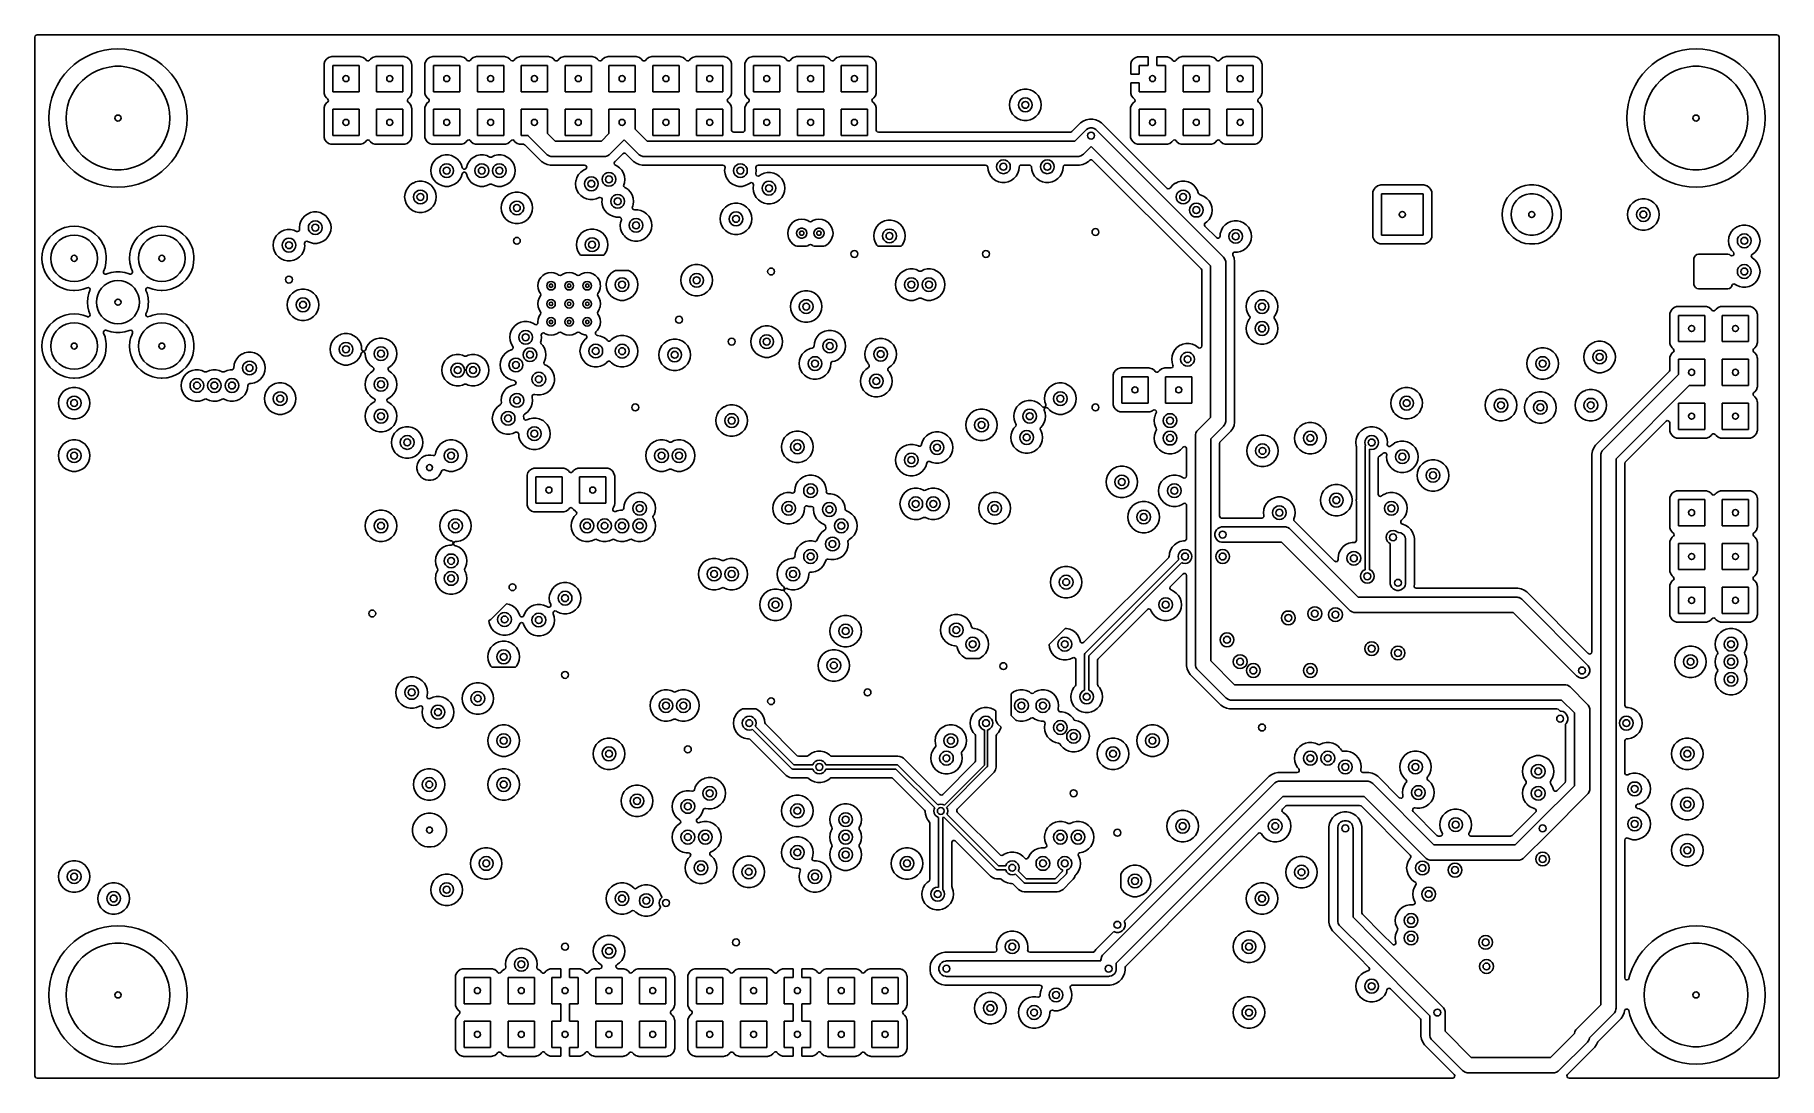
# Model space of a CAD drawing. Extents: x -2.18 to 1.8, y 0.44 to 2.81.
import ezdxf

# ---------------------------------------------------------------- set-up
doc = ezdxf.new("R2010")
doc.units = 0
doc.header["$MEASUREMENT"] = 0
doc.layers.add('BLACK', color=7, linetype='CONTINUOUS')

msp = doc.modelspace()

# ---------------------------------------------------------------- linework, layer by layer
at = {"layer": 'BLACK', "linetype": 'CONTINUOUS'}
for p, q in [((-2.1796, 2.8097), (-2.1788, 2.8123)), ((-2.1796, 2.625), (-2.1796, 2.8097)), ((-2.1788, 2.8123), (-2.1767, 2.8141)), ((-2.1767, 2.8141), (-2.1747, 2.8146)), ((-2.1747, 2.8146), (0.9998, 2.8146)), ((0.9998, 2.8146), (1.3998, 2.8146)), ((1.3998, 2.8146), (1.7947, 2.8146)), ((1.7947, 2.8146), (1.7973, 2.8138)), ((1.7973, 2.8138), (1.7991, 2.8117)), ((1.7991, 2.8117), (1.7996, 2.8097)), ((1.7996, 2.8097), (1.7996, 0.4403)), ((-2.09, 2.7469), (-2.1015, 2.7365)), ((-2.0776, 2.7561), (-2.09, 2.7469)), ((-2.0643, 2.7641), (-2.0776, 2.7561)), ((-2.0503, 2.7707), (-2.0643, 2.7641)), ((-2.0358, 2.7759), (-2.0503, 2.7707)), ((-2.0503, 2.7707), (-2.0503, 2.7707)), ((-2.0208, 2.7797), (-2.0358, 2.7759)), ((-2.0055, 2.7819), (-2.0208, 2.7797)), ((-1.99, 2.7827), (-2.0055, 2.7819)), ((-2.0055, 2.7819), (-2.0055, 2.7819)), ((-2.0055, 2.7819), (-2.0055, 2.7819)), ((-1.9745, 2.7819), (-1.99, 2.7827)), ((-1.9649, 2.7805), (-1.9745, 2.7819)), ((-1.9745, 2.7819), (-1.9745, 2.7819)), ((-1.9745, 2.7819), (-1.9745, 2.7819)), ((-1.9592, 2.7797), (-1.9649, 2.7805)), ((-1.9442, 2.7759), (-1.9592, 2.7797)), ((-1.9592, 2.7797), (-1.9592, 2.7797)), ((-1.9592, 2.7797), (-1.9592, 2.7797)), ((-1.9297, 2.7707), (-1.9442, 2.7759)), ((-1.9157, 2.7641), (-1.9297, 2.7707)), ((-1.9297, 2.7707), (-1.9297, 2.7707)), ((-1.9024, 2.7561), (-1.9157, 2.7641)), ((-1.89, 2.7469), (-1.9024, 2.7561)), ((-1.9024, 2.7561), (-1.9024, 2.7561)), ((-1.8785, 2.7365), (-1.89, 2.7469)), ((-1.89, 2.7469), (-1.89, 2.7469)), ((-1.89, 2.7469), (-1.89, 2.7469)), ((-1.5198, 2.7493), (-1.52, 2.7469)), ((-1.52, 2.7469), (-1.52, 2.6831)), ((-1.5178, 2.7547), (-1.5198, 2.7493)), ((-1.5198, 2.7493), (-1.5198, 2.7493)), ((-1.5143, 2.7593), (-1.5178, 2.7547)), ((-1.5097, 2.7628), (-1.5143, 2.7593)), ((-1.5043, 2.7648), (-1.5097, 2.7628)), ((-1.5019, 2.765), (-1.5043, 2.7648)), ((-1.5043, 2.7648), (-1.5043, 2.7648)), ((-1.4381, 2.765), (-1.5019, 2.765)), ((-1.5019, 2.765), (-1.5019, 2.765)), ((-1.4357, 2.7648), (-1.4381, 2.765)), ((-1.4381, 2.765), (-1.4381, 2.765)), ((-1.4303, 2.7628), (-1.4357, 2.7648)), ((-1.4257, 2.7593), (-1.4303, 2.7628)), ((-1.4239, 2.7569), (-1.4257, 2.7593)), ((-1.4257, 2.7593), (-1.4257, 2.7593)), ((-1.4257, 2.7593), (-1.4257, 2.7593)), ((-1.4235, 2.7564), (-1.4239, 2.7569)), ((-1.421, 2.7551), (-1.4235, 2.7564)), ((-1.4183, 2.7553), (-1.421, 2.7551)), ((-1.4161, 2.7569), (-1.4183, 2.7553)), ((-1.4143, 2.7593), (-1.4161, 2.7569)), ((-1.4097, 2.7628), (-1.4143, 2.7593)), ((-1.4043, 2.7648), (-1.4097, 2.7628)), ((-1.4019, 2.765), (-1.4043, 2.7648)), ((-1.4043, 2.7648), (-1.4043, 2.7648)), ((-1.3381, 2.765), (-1.4019, 2.765)), ((-1.4019, 2.765), (-1.4019, 2.765)), ((-1.3357, 2.7648), (-1.3381, 2.765)), ((-1.3381, 2.765), (-1.3381, 2.765)), ((-1.3303, 2.7628), (-1.3357, 2.7648)), ((-1.3257, 2.7593), (-1.3303, 2.7628)), ((-1.3222, 2.7547), (-1.3257, 2.7593)), ((-1.3202, 2.7493), (-1.3222, 2.7547)), ((-1.3201, 2.7481), (-1.3202, 2.7493)), ((-1.32, 2.7469), (-1.3201, 2.7481)), ((-1.32, 2.6831), (-1.32, 2.7469)), ((-1.32, 2.7469), (-1.32, 2.7469)), ((-1.2898, 2.7493), (-1.29, 2.7469)), ((-1.29, 2.7469), (-1.29, 2.6831)), ((-1.2878, 2.7547), (-1.2898, 2.7493)), ((-1.2898, 2.7493), (-1.2898, 2.7493)), ((-1.2843, 2.7593), (-1.2878, 2.7547)), ((-1.2797, 2.7628), (-1.2843, 2.7593)), ((-1.2743, 2.7648), (-1.2797, 2.7628)), ((-1.2719, 2.765), (-1.2743, 2.7648)), ((-1.2743, 2.7648), (-1.2743, 2.7648)), ((-1.2081, 2.765), (-1.2719, 2.765)), ((-1.2719, 2.765), (-1.2719, 2.765)), ((-1.2057, 2.7648), (-1.2081, 2.765)), ((-1.2081, 2.765), (-1.2081, 2.765)), ((-1.2003, 2.7628), (-1.2057, 2.7648)), ((-1.1957, 2.7593), (-1.2003, 2.7628)), ((-1.1939, 2.7569), (-1.1957, 2.7593)), ((-1.1957, 2.7593), (-1.1957, 2.7593)), ((-1.1957, 2.7593), (-1.1957, 2.7593)), ((-1.1935, 2.7564), (-1.1939, 2.7569)), ((-1.191, 2.7551), (-1.1935, 2.7564)), ((-1.1883, 2.7553), (-1.191, 2.7551)), ((-1.1861, 2.7569), (-1.1883, 2.7553)), ((-1.1843, 2.7593), (-1.1861, 2.7569)), ((-1.1797, 2.7628), (-1.1843, 2.7593)), ((-1.1743, 2.7648), (-1.1797, 2.7628)), ((-1.1719, 2.765), (-1.1743, 2.7648)), ((-1.1743, 2.7648), (-1.1743, 2.7648)), ((-1.1081, 2.765), (-1.1719, 2.765)), ((-1.1719, 2.765), (-1.1719, 2.765)), ((-1.1057, 2.7648), (-1.1081, 2.765)), ((-1.1081, 2.765), (-1.1081, 2.765)), ((-1.1003, 2.7628), (-1.1057, 2.7648)), ((-1.0957, 2.7593), (-1.1003, 2.7628)), ((-1.0939, 2.7569), (-1.0957, 2.7593)), ((-1.0957, 2.7593), (-1.0957, 2.7593)), ((-1.0957, 2.7593), (-1.0957, 2.7593)), ((-1.0935, 2.7564), (-1.0939, 2.7569)), ((-1.091, 2.7551), (-1.0935, 2.7564)), ((-1.0883, 2.7553), (-1.091, 2.7551)), ((-1.0861, 2.7569), (-1.0883, 2.7553)), ((-1.0843, 2.7593), (-1.0861, 2.7569)), ((-1.0797, 2.7628), (-1.0843, 2.7593)), ((-1.0743, 2.7648), (-1.0797, 2.7628)), ((-1.0719, 2.765), (-1.0743, 2.7648)), ((-1.0743, 2.7648), (-1.0743, 2.7648)), ((-1.0081, 2.765), (-1.0719, 2.765)), ((-1.0719, 2.765), (-1.0719, 2.765)), ((-1.0057, 2.7648), (-1.0081, 2.765)), ((-1.0081, 2.765), (-1.0081, 2.765)), ((-1.0003, 2.7628), (-1.0057, 2.7648)), ((-0.9957, 2.7593), (-1.0003, 2.7628)), ((-0.9939, 2.7569), (-0.9957, 2.7593)), ((-0.9957, 2.7593), (-0.9957, 2.7593)), ((-0.9957, 2.7593), (-0.9957, 2.7593)), ((-0.9935, 2.7564), (-0.9939, 2.7569)), ((-0.991, 2.7551), (-0.9935, 2.7564)), ((-0.9883, 2.7553), (-0.991, 2.7551)), ((-0.9861, 2.7569), (-0.9883, 2.7553)), ((-0.9843, 2.7593), (-0.9861, 2.7569)), ((-0.9797, 2.7628), (-0.9843, 2.7593)), ((-0.9743, 2.7648), (-0.9797, 2.7628)), ((-0.9719, 2.765), (-0.9743, 2.7648)), ((-0.9743, 2.7648), (-0.9743, 2.7648)), ((-0.9081, 2.765), (-0.9719, 2.765)), ((-0.9719, 2.765), (-0.9719, 2.765)), ((-0.9057, 2.7648), (-0.9081, 2.765)), ((-0.9081, 2.765), (-0.9081, 2.765)), ((-0.9003, 2.7628), (-0.9057, 2.7648)), ((-0.8957, 2.7593), (-0.9003, 2.7628)), ((-0.8939, 2.7569), (-0.8957, 2.7593)), ((-0.8957, 2.7593), (-0.8957, 2.7593)), ((-0.8957, 2.7593), (-0.8957, 2.7593)), ((-0.8935, 2.7564), (-0.8939, 2.7569)), ((-0.891, 2.7551), (-0.8935, 2.7564)), ((-0.8883, 2.7553), (-0.891, 2.7551)), ((-0.8861, 2.7569), (-0.8883, 2.7553)), ((-0.8843, 2.7593), (-0.8861, 2.7569)), ((-0.8797, 2.7628), (-0.8843, 2.7593)), ((-0.8743, 2.7648), (-0.8797, 2.7628)), ((-0.8719, 2.765), (-0.8743, 2.7648)), ((-0.8743, 2.7648), (-0.8743, 2.7648)), ((-0.8081, 2.765), (-0.8719, 2.765)), ((-0.8719, 2.765), (-0.8719, 2.765)), ((-0.8057, 2.7648), (-0.8081, 2.765)), ((-0.8081, 2.765), (-0.8081, 2.765)), ((-0.8003, 2.7628), (-0.8057, 2.7648)), ((-0.7957, 2.7593), (-0.8003, 2.7628)), ((-0.7939, 2.7569), (-0.7957, 2.7593)), ((-0.7957, 2.7593), (-0.7957, 2.7593)), ((-0.7957, 2.7593), (-0.7957, 2.7593)), ((-0.7935, 2.7564), (-0.7939, 2.7569)), ((-0.791, 2.7551), (-0.7935, 2.7564)), ((-0.7883, 2.7553), (-0.791, 2.7551)), ((-0.7861, 2.7569), (-0.7883, 2.7553)), ((-0.7843, 2.7593), (-0.7861, 2.7569)), ((-0.7797, 2.7628), (-0.7843, 2.7593)), ((-0.7743, 2.7648), (-0.7797, 2.7628)), ((-0.7719, 2.765), (-0.7743, 2.7648)), ((-0.7743, 2.7648), (-0.7743, 2.7648)), ((-0.7081, 2.765), (-0.7719, 2.765)), ((-0.7719, 2.765), (-0.7719, 2.765)), ((-0.7057, 2.7648), (-0.7081, 2.765)), ((-0.7081, 2.765), (-0.7081, 2.765)), ((-0.7003, 2.7628), (-0.7057, 2.7648)), ((-0.6957, 2.7593), (-0.7003, 2.7628)), ((-0.6939, 2.7569), (-0.6957, 2.7593)), ((-0.6957, 2.7593), (-0.6957, 2.7593)), ((-0.6957, 2.7593), (-0.6957, 2.7593)), ((-0.6935, 2.7564), (-0.6939, 2.7569)), ((-0.691, 2.7551), (-0.6935, 2.7564)), ((-0.6883, 2.7553), (-0.691, 2.7551)), ((-0.6861, 2.7569), (-0.6883, 2.7553)), ((-0.6843, 2.7593), (-0.6861, 2.7569)), ((-0.6797, 2.7628), (-0.6843, 2.7593)), ((-0.6743, 2.7648), (-0.6797, 2.7628)), ((-0.6719, 2.765), (-0.6743, 2.7648)), ((-0.6743, 2.7648), (-0.6743, 2.7648)), ((-0.6081, 2.765), (-0.6719, 2.765)), ((-0.6719, 2.765), (-0.6719, 2.765)), ((-0.6057, 2.7648), (-0.6081, 2.765)), ((-0.6081, 2.765), (-0.6081, 2.765)), ((-0.6003, 2.7628), (-0.6057, 2.7648)), ((-0.5957, 2.7593), (-0.6003, 2.7628)), ((-0.5922, 2.7547), (-0.5957, 2.7593)), ((-0.5902, 2.7493), (-0.5922, 2.7547)), ((-0.5901, 2.7481), (-0.5902, 2.7493)), ((-0.59, 2.7469), (-0.5901, 2.7481)), ((-0.59, 2.6831), (-0.59, 2.7469)), ((-0.59, 2.7469), (-0.59, 2.7469)), ((-0.5598, 2.7493), (-0.56, 2.7469)), ((-0.56, 2.7469), (-0.56, 2.6831)), ((-0.5578, 2.7547), (-0.5598, 2.7493)), ((-0.5598, 2.7493), (-0.5598, 2.7493)), ((-0.5543, 2.7593), (-0.5578, 2.7547)), ((-0.5497, 2.7628), (-0.5543, 2.7593)), ((-0.5443, 2.7648), (-0.5497, 2.7628)), ((-0.5419, 2.765), (-0.5443, 2.7648)), ((-0.5443, 2.7648), (-0.5443, 2.7648)), ((-0.4781, 2.765), (-0.5419, 2.765)), ((-0.5419, 2.765), (-0.5419, 2.765)), ((-0.4757, 2.7648), (-0.4781, 2.765)), ((-0.4781, 2.765), (-0.4781, 2.765)), ((-0.4703, 2.7628), (-0.4757, 2.7648)), ((-0.4657, 2.7593), (-0.4703, 2.7628)), ((-0.4639, 2.7569), (-0.4657, 2.7593)), ((-0.4657, 2.7593), (-0.4657, 2.7593)), ((-0.4657, 2.7593), (-0.4657, 2.7593)), ((-0.4635, 2.7564), (-0.4639, 2.7569)), ((-0.461, 2.7551), (-0.4635, 2.7564)), ((-0.4583, 2.7553), (-0.461, 2.7551)), ((-0.4561, 2.7569), (-0.4583, 2.7553)), ((-0.4543, 2.7593), (-0.4561, 2.7569)), ((-0.4497, 2.7628), (-0.4543, 2.7593)), ((-0.4443, 2.7648), (-0.4497, 2.7628)), ((-0.4419, 2.765), (-0.4443, 2.7648)), ((-0.4443, 2.7648), (-0.4443, 2.7648)), ((-0.3781, 2.765), (-0.4419, 2.765)), ((-0.4419, 2.765), (-0.4419, 2.765)), ((-0.3757, 2.7648), (-0.3781, 2.765)), ((-0.3781, 2.765), (-0.3781, 2.765)), ((-0.3703, 2.7628), (-0.3757, 2.7648)), ((-0.3657, 2.7593), (-0.3703, 2.7628)), ((-0.3639, 2.7569), (-0.3657, 2.7593)), ((-0.3657, 2.7593), (-0.3657, 2.7593)), ((-0.3657, 2.7593), (-0.3657, 2.7593)), ((-0.3635, 2.7564), (-0.3639, 2.7569)), ((-0.361, 2.7551), (-0.3635, 2.7564)), ((-0.3583, 2.7553), (-0.361, 2.7551)), ((-0.3561, 2.7569), (-0.3583, 2.7553)), ((-0.3543, 2.7593), (-0.3561, 2.7569)), ((-0.3497, 2.7628), (-0.3543, 2.7593)), ((-0.3443, 2.7648), (-0.3497, 2.7628)), ((-0.3419, 2.765), (-0.3443, 2.7648)), ((-0.3443, 2.7648), (-0.3443, 2.7648)), ((-0.2781, 2.765), (-0.3419, 2.765)), ((-0.3419, 2.765), (-0.3419, 2.765)), ((-0.2757, 2.7648), (-0.2781, 2.765)), ((-0.2781, 2.765), (-0.2781, 2.765)), ((-0.2703, 2.7628), (-0.2757, 2.7648)), ((-0.2657, 2.7593), (-0.2703, 2.7628)), ((-0.2622, 2.7547), (-0.2657, 2.7593)), ((-0.2602, 2.7493), (-0.2622, 2.7547)), ((-0.2601, 2.7481), (-0.2602, 2.7493)), ((-0.26, 2.7469), (-0.2601, 2.7481)), ((-0.26, 2.6831), (-0.26, 2.7469)), ((-0.26, 2.7469), (-0.26, 2.7469)), ((0.3206, 2.7492), (0.3203, 2.7469)), ((0.3203, 2.7469), (0.3203, 2.7248)), ((0.3225, 2.7545), (0.3206, 2.7492)), ((0.3206, 2.7492), (0.3206, 2.7492)), ((0.3259, 2.7591), (0.3225, 2.7545)), ((0.3225, 2.7545), (0.3225, 2.7545)), ((0.3305, 2.7625), (0.3259, 2.7591)), ((0.3259, 2.7591), (0.3259, 2.7591)), ((0.3358, 2.7644), (0.3305, 2.7625)), ((0.3305, 2.7625), (0.3305, 2.7625)), ((0.3381, 2.7647), (0.3358, 2.7644)), ((0.3358, 2.7644), (0.3358, 2.7644)), ((0.3602, 2.7647), (0.3381, 2.7647)), ((0.3602, 2.745), (0.3602, 2.7647)), ((0.4019, 2.7647), (0.3798, 2.7647)), ((0.3798, 2.7647), (0.3798, 2.745)), ((0.4042, 2.7644), (0.4019, 2.7647)), ((0.4095, 2.7625), (0.4042, 2.7644)), ((0.4042, 2.7644), (0.4042, 2.7644)), ((0.4141, 2.7591), (0.4095, 2.7625)), ((0.4095, 2.7625), (0.4095, 2.7625)), ((0.4159, 2.7566), (0.4141, 2.7591)), ((0.4163, 2.7561), (0.4159, 2.7566)), ((0.4188, 2.7548), (0.4163, 2.7561)), ((0.4215, 2.755), (0.4188, 2.7548)), ((0.4237, 2.7566), (0.4215, 2.755)), ((0.4257, 2.7593), (0.4237, 2.7566)), ((0.4299, 2.7625), (0.4257, 2.7593)), ((0.4257, 2.7593), (0.4257, 2.7593)), ((0.4257, 2.7593), (0.4257, 2.7593)), ((0.4303, 2.7628), (0.4299, 2.7625)), ((0.4357, 2.7648), (0.4303, 2.7628)), ((0.4381, 2.765), (0.4357, 2.7648)), ((0.4357, 2.7648), (0.4357, 2.7648)), ((0.5019, 2.765), (0.4381, 2.765)), ((0.4381, 2.765), (0.4381, 2.765)), ((0.5043, 2.7648), (0.5019, 2.765)), ((0.5019, 2.765), (0.5019, 2.765)), ((0.5097, 2.7628), (0.5043, 2.7648)), ((0.5143, 2.7593), (0.5097, 2.7628)), ((0.5161, 2.7569), (0.5143, 2.7593)), ((0.5143, 2.7593), (0.5143, 2.7593)), ((0.5143, 2.7593), (0.5143, 2.7593)), ((0.5165, 2.7564), (0.5161, 2.7569)), ((0.519, 2.7551), (0.5165, 2.7564)), ((0.5217, 2.7553), (0.519, 2.7551)), ((0.5239, 2.7569), (0.5217, 2.7553)), ((0.5257, 2.7593), (0.5239, 2.7569)), ((0.5303, 2.7628), (0.5257, 2.7593)), ((0.5357, 2.7648), (0.5303, 2.7628)), ((0.5381, 2.765), (0.5357, 2.7648)), ((0.5357, 2.7648), (0.5357, 2.7648)), ((0.6019, 2.765), (0.5381, 2.765)), ((0.5381, 2.765), (0.5381, 2.765)), ((0.6043, 2.7648), (0.6019, 2.765)), ((0.6019, 2.765), (0.6019, 2.765)), ((0.6097, 2.7628), (0.6043, 2.7648)), ((0.6143, 2.7593), (0.6097, 2.7628)), ((0.6178, 2.7547), (0.6143, 2.7593)), ((0.6198, 2.7493), (0.6178, 2.7547)), ((0.6199, 2.7481), (0.6198, 2.7493)), ((0.62, 2.7469), (0.6199, 2.7481)), ((0.62, 2.6831), (0.62, 2.7469)), ((0.62, 2.7469), (0.62, 2.7469)), ((1.51, 2.7469), (1.4985, 2.7365)), ((1.5224, 2.7561), (1.51, 2.7469)), ((1.5357, 2.7641), (1.5224, 2.7561)), ((1.5497, 2.7707), (1.5357, 2.7641)), ((1.5642, 2.7759), (1.5497, 2.7707)), ((1.5497, 2.7707), (1.5497, 2.7707)), ((1.5792, 2.7797), (1.5642, 2.7759)), ((1.5945, 2.7819), (1.5792, 2.7797)), ((1.61, 2.7827), (1.5945, 2.7819)), ((1.5945, 2.7819), (1.5945, 2.7819)), ((1.5945, 2.7819), (1.5945, 2.7819)), ((1.6255, 2.7819), (1.61, 2.7827)), ((1.6351, 2.7805), (1.6255, 2.7819)), ((1.6255, 2.7819), (1.6255, 2.7819)), ((1.6255, 2.7819), (1.6255, 2.7819)), ((1.6408, 2.7797), (1.6351, 2.7805)), ((1.6558, 2.7759), (1.6408, 2.7797)), ((1.6408, 2.7797), (1.6408, 2.7797)), ((1.6408, 2.7797), (1.6408, 2.7797)), ((1.6703, 2.7707), (1.6558, 2.7759)), ((1.6843, 2.7641), (1.6703, 2.7707)), ((1.6703, 2.7707), (1.6703, 2.7707)), ((1.6976, 2.7561), (1.6843, 2.7641)), ((1.71, 2.7469), (1.6976, 2.7561)), ((1.6976, 2.7561), (1.6976, 2.7561)), ((1.7215, 2.7365), (1.71, 2.7469)), ((1.71, 2.7469), (1.71, 2.7469)), ((-2.1211, 2.7126), (-2.1291, 2.6993)), ((-2.1119, 2.725), (-2.1211, 2.7126)), ((-2.1015, 2.7365), (-2.1119, 2.725)), ((-2.0805, 2.7009), (-2.0711, 2.7109)), ((-2.0711, 2.7109), (-2.0605, 2.7197)), ((-2.0605, 2.7197), (-2.0491, 2.7273)), ((-2.0491, 2.7273), (-2.0368, 2.7335)), ((-2.0368, 2.7335), (-2.0239, 2.7381)), ((-2.0239, 2.7381), (-2.0105, 2.7413)), ((-2.0105, 2.7413), (-1.9969, 2.7429)), ((-1.9969, 2.7429), (-1.9831, 2.7429)), ((-1.9831, 2.7429), (-1.9695, 2.7413)), ((-1.9695, 2.7413), (-1.9561, 2.7381)), ((-1.9561, 2.7381), (-1.9432, 2.7335)), ((-1.9432, 2.7335), (-1.9309, 2.7273)), ((-1.9309, 2.7273), (-1.9195, 2.7197)), ((-1.9195, 2.7197), (-1.9089, 2.7109)), ((-1.9089, 2.7109), (-1.8995, 2.7009)), ((-1.8687, 2.7257), (-1.8785, 2.7365)), ((-1.8681, 2.725), (-1.8687, 2.7257)), ((-1.8589, 2.7126), (-1.8681, 2.725)), ((-1.8544, 2.7052), (-1.8589, 2.7126)), ((-1.8589, 2.7126), (-1.8589, 2.7126)), ((-1.5, 2.685), (-1.5, 2.745)), ((-1.5, 2.745), (-1.44, 2.745)), ((-1.44, 2.745), (-1.44, 2.685)), ((-1.4, 2.685), (-1.4, 2.745)), ((-1.4, 2.745), (-1.34, 2.745)), ((-1.34, 2.745), (-1.34, 2.685)), ((-1.27, 2.685), (-1.27, 2.745)), ((-1.27, 2.745), (-1.21, 2.745)), ((-1.21, 2.745), (-1.21, 2.685)), ((-1.17, 2.685), (-1.17, 2.745)), ((-1.17, 2.745), (-1.11, 2.745)), ((-1.11, 2.745), (-1.11, 2.685)), ((-1.07, 2.685), (-1.07, 2.745)), ((-1.07, 2.745), (-1.01, 2.745)), ((-1.01, 2.745), (-1.01, 2.685)), ((-0.97, 2.685), (-0.97, 2.745)), ((-0.97, 2.745), (-0.91, 2.745)), ((-0.91, 2.745), (-0.91, 2.685)), ((-0.87, 2.685), (-0.87, 2.745)), ((-0.87, 2.745), (-0.81, 2.745)), ((-0.81, 2.745), (-0.81, 2.685)), ((-0.77, 2.685), (-0.77, 2.745)), ((-0.77, 2.745), (-0.71, 2.745)), ((-0.71, 2.745), (-0.71, 2.685)), ((-0.67, 2.685), (-0.67, 2.745)), ((-0.67, 2.745), (-0.61, 2.745)), ((-0.61, 2.745), (-0.61, 2.685)), ((-0.54, 2.685), (-0.54, 2.745)), ((-0.54, 2.745), (-0.48, 2.745)), ((-0.48, 2.745), (-0.48, 2.685)), ((-0.44, 2.685), (-0.44, 2.745)), ((-0.44, 2.745), (-0.38, 2.745)), ((-0.38, 2.745), (-0.38, 2.685)), ((-0.34, 2.685), (-0.34, 2.745)), ((-0.34, 2.745), (-0.28, 2.745)), ((-0.28, 2.745), (-0.28, 2.685)), ((0.3203, 2.7248), (0.34, 2.7248)), ((0.34, 2.7248), (0.34, 2.745)), ((0.34, 2.745), (0.3602, 2.745)), ((0.3798, 2.745), (0.4, 2.745)), ((0.4, 2.745), (0.4, 2.685)), ((0.44, 2.685), (0.44, 2.745)), ((0.44, 2.745), (0.5, 2.745)), ((0.5, 2.745), (0.5, 2.685)), ((0.54, 2.685), (0.54, 2.745)), ((0.54, 2.745), (0.6, 2.745)), ((0.6, 2.745), (0.6, 2.685)), ((1.4789, 2.7126), (1.4709, 2.6993)), ((1.4881, 2.725), (1.4789, 2.7126)), ((1.4985, 2.7365), (1.4881, 2.725)), ((1.5195, 2.7009), (1.5289, 2.7109)), ((1.5289, 2.7109), (1.5395, 2.7197)), ((1.5395, 2.7197), (1.5509, 2.7273)), ((1.5509, 2.7273), (1.5632, 2.7335)), ((1.5632, 2.7335), (1.5761, 2.7381)), ((1.5761, 2.7381), (1.5895, 2.7413)), ((1.5895, 2.7413), (1.6031, 2.7429)), ((1.6031, 2.7429), (1.6169, 2.7429)), ((1.6169, 2.7429), (1.6305, 2.7413)), ((1.6305, 2.7413), (1.6439, 2.7381)), ((1.6439, 2.7381), (1.6568, 2.7335)), ((1.6568, 2.7335), (1.6691, 2.7273)), ((1.6691, 2.7273), (1.6805, 2.7197)), ((1.6805, 2.7197), (1.6911, 2.7109)), ((1.6911, 2.7109), (1.7005, 2.7009)), ((1.7313, 2.7257), (1.7215, 2.7365)), ((1.7319, 2.725), (1.7313, 2.7257)), ((1.7411, 2.7126), (1.7319, 2.725)), ((1.7456, 2.7052), (1.7411, 2.7126)), ((1.7411, 2.7126), (1.7411, 2.7126)), ((-2.1409, 2.6708), (-2.1447, 2.6558)), ((-2.1357, 2.6853), (-2.1409, 2.6708)), ((-2.1291, 2.6993), (-2.1357, 2.6853)), ((-2.1357, 2.6853), (-2.1357, 2.6853)), ((-2.101, 2.6654), (-2.0955, 2.678)), ((-2.0955, 2.678), (-2.0887, 2.6899)), ((-2.0887, 2.6899), (-2.0805, 2.7009)), ((-1.8995, 2.7009), (-1.8913, 2.6899)), ((-1.8913, 2.6899), (-1.8845, 2.678)), ((-1.8845, 2.678), (-1.879, 2.6654)), ((-1.8509, 2.6993), (-1.8544, 2.7052)), ((-1.8443, 2.6853), (-1.8509, 2.6993)), ((-1.8391, 2.6708), (-1.8443, 2.6853)), ((-1.8353, 2.6558), (-1.8391, 2.6708)), ((-1.52, 2.6831), (-1.5198, 2.6807)), ((-1.5198, 2.6807), (-1.5198, 2.6807)), ((-1.5198, 2.6807), (-1.5181, 2.6761)), ((-1.5181, 2.6761), (-1.5178, 2.6753)), ((-1.5178, 2.6753), (-1.5143, 2.6707)), ((-1.5143, 2.6707), (-1.5143, 2.6707)), ((-1.5143, 2.6707), (-1.5143, 2.6707)), ((-1.5143, 2.6707), (-1.5119, 2.6689)), ((-1.5119, 2.6689), (-1.5103, 2.6667)), ((-1.5103, 2.6667), (-1.5101, 2.664)), ((-1.44, 2.685), (-1.5, 2.685)), ((-1.34, 2.685), (-1.4, 2.685)), ((-1.3299, 2.666), (-1.3286, 2.6685)), ((-1.3286, 2.6685), (-1.3281, 2.6689)), ((-1.3281, 2.6689), (-1.3257, 2.6707)), ((-1.3257, 2.6707), (-1.3222, 2.6753)), ((-1.3222, 2.6753), (-1.3202, 2.6807)), ((-1.3202, 2.6807), (-1.3201, 2.682)), ((-1.3201, 2.682), (-1.32, 2.6831)), ((-1.32, 2.6831), (-1.32, 2.6831)), ((-1.29, 2.6831), (-1.2898, 2.6807)), ((-1.2898, 2.6807), (-1.2898, 2.6807)), ((-1.2898, 2.6807), (-1.2881, 2.6761)), ((-1.2881, 2.6761), (-1.2878, 2.6753)), ((-1.2878, 2.6753), (-1.2843, 2.6707)), ((-1.2843, 2.6707), (-1.2843, 2.6707)), ((-1.2843, 2.6707), (-1.2843, 2.6707)), ((-1.2843, 2.6707), (-1.2819, 2.6689)), ((-1.2819, 2.6689), (-1.2803, 2.6667)), ((-1.2803, 2.6667), (-1.2801, 2.664)), ((-1.21, 2.685), (-1.27, 2.685)), ((-1.11, 2.685), (-1.17, 2.685)), ((-1.01, 2.685), (-1.07, 2.685)), ((-0.91, 2.685), (-0.97, 2.685)), ((-0.81, 2.685), (-0.87, 2.685)), ((-0.71, 2.685), (-0.77, 2.685)), ((-0.61, 2.685), (-0.67, 2.685)), ((-0.5999, 2.666), (-0.5986, 2.6685)), ((-0.5986, 2.6685), (-0.5981, 2.6689)), ((-0.5981, 2.6689), (-0.5957, 2.6707)), ((-0.5957, 2.6707), (-0.5922, 2.6753)), ((-0.5922, 2.6753), (-0.5902, 2.6807)), ((-0.5902, 2.6807), (-0.5901, 2.682)), ((-0.5901, 2.682), (-0.59, 2.6831)), ((-0.59, 2.6831), (-0.59, 2.6831)), ((-0.56, 2.6831), (-0.5598, 2.6807)), ((-0.5598, 2.6807), (-0.5598, 2.6807)), ((-0.5598, 2.6807), (-0.5581, 2.6761)), ((-0.5581, 2.6761), (-0.5578, 2.6753)), ((-0.5578, 2.6753), (-0.5543, 2.6707)), ((-0.5543, 2.6707), (-0.5543, 2.6707)), ((-0.5543, 2.6707), (-0.5543, 2.6707)), ((-0.5543, 2.6707), (-0.5519, 2.6689)), ((-0.5519, 2.6689), (-0.5503, 2.6667)), ((-0.5503, 2.6667), (-0.5501, 2.664)), ((-0.48, 2.685), (-0.54, 2.685)), ((-0.38, 2.685), (-0.44, 2.685)), ((-0.28, 2.685), (-0.34, 2.685)), ((-0.2699, 2.666), (-0.2686, 2.6685)), ((-0.2686, 2.6685), (-0.2681, 2.6689)), ((-0.2681, 2.6689), (-0.2657, 2.6707)), ((-0.2657, 2.6707), (-0.2622, 2.6753)), ((-0.2622, 2.6753), (-0.2602, 2.6807)), ((-0.2602, 2.6807), (-0.2601, 2.682)), ((-0.2601, 2.682), (-0.26, 2.6831)), ((-0.26, 2.6831), (-0.26, 2.6831)), ((0.0471, 2.6696), (0.0448, 2.6625)), ((0.0509, 2.6761), (0.0471, 2.6696)), ((0.0471, 2.6696), (0.0471, 2.6696)), ((0.0559, 2.6817), (0.0509, 2.6761)), ((0.062, 2.6861), (0.0559, 2.6817)), ((0.0689, 2.6892), (0.062, 2.6861)), ((0.0673, 2.6643), (0.0707, 2.6677)), ((0.0762, 2.6908), (0.0689, 2.6892)), ((0.0707, 2.6677), (0.0751, 2.67)), ((0.0751, 2.67), (0.08, 2.6707)), ((0.0838, 2.6908), (0.0762, 2.6908)), ((0.08, 2.6707), (0.0849, 2.67)), ((0.0911, 2.6892), (0.0838, 2.6908)), ((0.0849, 2.67), (0.0893, 2.6677)), ((0.0893, 2.6677), (0.0927, 2.6643)), ((0.098, 2.6861), (0.0911, 2.6892)), ((0.0911, 2.6892), (0.0911, 2.6892)), ((0.1041, 2.6817), (0.098, 2.6861)), ((0.1091, 2.6761), (0.1041, 2.6817)), ((0.1129, 2.6696), (0.1091, 2.6761)), ((0.1152, 2.6625), (0.1129, 2.6696)), ((0.34, 2.7052), (0.3203, 2.7052)), ((0.3203, 2.7052), (0.3203, 2.6831)), ((0.3203, 2.6831), (0.3206, 2.6808)), ((0.3206, 2.6808), (0.3206, 2.6808)), ((0.3206, 2.6808), (0.3225, 2.6755)), ((0.3225, 2.6755), (0.3225, 2.6755)), ((0.3225, 2.6755), (0.3259, 2.6709)), ((0.3259, 2.6709), (0.3284, 2.6691)), ((0.3284, 2.6691), (0.33, 2.6669)), ((0.33, 2.6669), (0.3302, 2.6642)), ((0.34, 2.685), (0.34, 2.7052)), ((0.4, 2.685), (0.34, 2.685)), ((0.5, 2.685), (0.44, 2.685)), ((0.6, 2.685), (0.54, 2.685)), ((0.6101, 2.666), (0.6114, 2.6685)), ((0.6114, 2.6685), (0.6119, 2.6689)), ((0.6119, 2.6689), (0.6143, 2.6707)), ((0.6143, 2.6707), (0.6178, 2.6753)), ((0.6178, 2.6753), (0.6198, 2.6807)), ((0.6198, 2.6807), (0.6199, 2.682)), ((0.6199, 2.682), (0.62, 2.6831)), ((0.62, 2.6831), (0.62, 2.6831)), ((1.4591, 2.6708), (1.4553, 2.6558)), ((1.4643, 2.6853), (1.4591, 2.6708)), ((1.4709, 2.6993), (1.4643, 2.6853)), ((1.4643, 2.6853), (1.4643, 2.6853)), ((1.499, 2.6654), (1.5045, 2.678)), ((1.5045, 2.678), (1.5113, 2.6899)), ((1.5113, 2.6899), (1.5195, 2.7009)), ((1.7005, 2.7009), (1.7087, 2.6899)), ((1.7087, 2.6899), (1.7155, 2.678)), ((1.7155, 2.678), (1.721, 2.6654)), ((1.7491, 2.6993), (1.7456, 2.7052)), ((1.7557, 2.6853), (1.7491, 2.6993)), ((1.7609, 2.6708), (1.7557, 2.6853)), ((1.7647, 2.6558), (1.7609, 2.6708)), ((-2.1469, 2.6405), (-2.1477, 2.625)), ((-2.1456, 2.6493), (-2.1469, 2.6405)), ((-2.1447, 2.6558), (-2.1456, 2.6493)), ((-2.1081, 2.625), (-2.1073, 2.6387)), ((-2.1073, 2.6387), (-2.1049, 2.6522)), ((-2.1049, 2.6522), (-2.101, 2.6654)), ((-1.879, 2.6654), (-1.8751, 2.6522)), ((-1.8751, 2.6522), (-1.8727, 2.6387)), ((-1.8727, 2.6387), (-1.8719, 2.625)), ((-1.8331, 2.6405), (-1.8353, 2.6558)), ((-1.8323, 2.625), (-1.8331, 2.6405)), ((-1.5198, 2.6493), (-1.52, 2.6469)), ((-1.52, 2.6469), (-1.52, 2.5831)), ((-1.5178, 2.6547), (-1.5198, 2.6493)), ((-1.5198, 2.6493), (-1.5198, 2.6493)), ((-1.5143, 2.6593), (-1.5178, 2.6547)), ((-1.5119, 2.6611), (-1.5143, 2.6593)), ((-1.5114, 2.6615), (-1.5119, 2.6611)), ((-1.5101, 2.664), (-1.5114, 2.6615)), ((-1.5, 2.585), (-1.5, 2.645)), ((-1.5, 2.645), (-1.44, 2.645)), ((-1.44, 2.645), (-1.44, 2.585)), ((-1.4, 2.585), (-1.4, 2.645)), ((-1.4, 2.645), (-1.34, 2.645)), ((-1.34, 2.645), (-1.34, 2.585)), ((-1.3297, 2.6633), (-1.3299, 2.666)), ((-1.3281, 2.6611), (-1.3297, 2.6633)), ((-1.3257, 2.6593), (-1.3281, 2.6611)), ((-1.3222, 2.6547), (-1.3257, 2.6593)), ((-1.3202, 2.6493), (-1.3222, 2.6547)), ((-1.3201, 2.6481), (-1.3202, 2.6493)), ((-1.32, 2.6469), (-1.3201, 2.6481)), ((-1.32, 2.5831), (-1.32, 2.6469)), ((-1.32, 2.6469), (-1.32, 2.6469)), ((-1.2898, 2.6493), (-1.29, 2.6469)), ((-1.29, 2.6469), (-1.29, 2.5831)), ((-1.2878, 2.6547), (-1.2898, 2.6493)), ((-1.2898, 2.6493), (-1.2898, 2.6493)), ((-1.2843, 2.6593), (-1.2878, 2.6547)), ((-1.2819, 2.6611), (-1.2843, 2.6593)), ((-1.2814, 2.6615), (-1.2819, 2.6611)), ((-1.2801, 2.664), (-1.2814, 2.6615)), ((-1.27, 2.585), (-1.27, 2.645)), ((-1.27, 2.645), (-1.21, 2.645)), ((-1.21, 2.645), (-1.21, 2.585)), ((-1.17, 2.585), (-1.17, 2.645)), ((-1.17, 2.645), (-1.11, 2.645)), ((-1.11, 2.645), (-1.11, 2.585)), ((-1.07, 2.585), (-1.07, 2.645)), ((-1.07, 2.645), (-1.01, 2.645)), ((-1.01, 2.645), (-1.01, 2.5897)), ((-0.97, 2.585), (-0.97, 2.645)), ((-0.97, 2.645), (-0.91, 2.645)), ((-0.91, 2.645), (-0.91, 2.585)), ((-0.87, 2.5897), (-0.87, 2.645)), ((-0.87, 2.645), (-0.81, 2.645)), ((-0.81, 2.645), (-0.81, 2.5997)), ((-0.77, 2.585), (-0.77, 2.645)), ((-0.77, 2.645), (-0.71, 2.645)), ((-0.71, 2.645), (-0.71, 2.585)), ((-0.67, 2.585), (-0.67, 2.645)), ((-0.67, 2.645), (-0.61, 2.645)), ((-0.61, 2.645), (-0.61, 2.585)), ((-0.5997, 2.6633), (-0.5999, 2.666)), ((-0.5981, 2.6611), (-0.5997, 2.6633)), ((-0.5957, 2.6593), (-0.5981, 2.6611)), ((-0.5922, 2.6547), (-0.5957, 2.6593)), ((-0.5902, 2.6493), (-0.5922, 2.6547)), ((-0.5901, 2.6481), (-0.5902, 2.6493)), ((-0.59, 2.6469), (-0.5901, 2.6481)), ((-0.59, 2.5974), (-0.59, 2.6469)), ((-0.59, 2.6469), (-0.59, 2.6469)), ((-0.5598, 2.6493), (-0.56, 2.6469)), ((-0.56, 2.6469), (-0.56, 2.5974)), ((-0.5578, 2.6547), (-0.5598, 2.6493)), ((-0.5598, 2.6493), (-0.5598, 2.6493)), ((-0.5543, 2.6593), (-0.5578, 2.6547)), ((-0.5519, 2.6611), (-0.5543, 2.6593)), ((-0.5514, 2.6615), (-0.5519, 2.6611)), ((-0.5501, 2.664), (-0.5514, 2.6615)), ((-0.54, 2.585), (-0.54, 2.645)), ((-0.54, 2.645), (-0.48, 2.645)), ((-0.48, 2.645), (-0.48, 2.585)), ((-0.44, 2.585), (-0.44, 2.645)), ((-0.44, 2.645), (-0.38, 2.645)), ((-0.38, 2.645), (-0.38, 2.585)), ((-0.34, 2.585), (-0.34, 2.645)), ((-0.34, 2.645), (-0.28, 2.645)), ((-0.28, 2.645), (-0.28, 2.585)), ((-0.2697, 2.6633), (-0.2699, 2.666)), ((-0.2681, 2.6611), (-0.2697, 2.6633)), ((-0.2657, 2.6593), (-0.2681, 2.6611)), ((-0.2625, 2.655), (-0.2657, 2.6593)), ((-0.2622, 2.6547), (-0.2625, 2.655)), ((-0.2602, 2.6493), (-0.2622, 2.6547)), ((-0.2601, 2.6481), (-0.2602, 2.6493)), ((-0.26, 2.6469), (-0.2601, 2.6481)), ((-0.26, 2.5974), (-0.26, 2.6469)), ((-0.26, 2.6469), (-0.26, 2.6469)), ((0.0448, 2.6625), (0.044, 2.655)), ((0.044, 2.655), (0.0448, 2.6475)), ((0.0448, 2.6625), (0.0448, 2.6625)), ((0.0448, 2.6475), (0.0448, 2.6475)), ((0.0448, 2.6475), (0.0471, 2.6404)), ((0.0471, 2.6404), (0.0471, 2.6404)), ((0.0471, 2.6404), (0.0509, 2.6339)), ((0.0509, 2.6339), (0.0559, 2.6283)), ((0.0559, 2.6283), (0.062, 2.6239)), ((0.0643, 2.655), (0.065, 2.6599)), ((0.065, 2.6501), (0.0643, 2.655)), ((0.065, 2.6599), (0.0673, 2.6643)), ((0.0673, 2.6457), (0.065, 2.6501)), ((0.0707, 2.6423), (0.0673, 2.6457)), ((0.0751, 2.64), (0.0707, 2.6423)), ((0.08, 2.6393), (0.0751, 2.64)), ((0.0849, 2.64), (0.08, 2.6393)), ((0.0893, 2.6423), (0.0849, 2.64)), ((0.0927, 2.6457), (0.0893, 2.6423)), ((0.0927, 2.6643), (0.095, 2.6599)), ((0.095, 2.6501), (0.0927, 2.6457)), ((0.095, 2.6599), (0.0957, 2.655)), ((0.0957, 2.655), (0.095, 2.6501)), ((0.098, 2.6239), (0.1041, 2.6283)), ((0.1041, 2.6283), (0.1091, 2.6339)), ((0.1091, 2.6339), (0.1129, 2.6404)), ((0.1129, 2.6404), (0.115, 2.6469)), ((0.115, 2.6469), (0.1152, 2.6475)), ((0.116, 2.655), (0.1152, 2.6625)), ((0.1152, 2.6475), (0.116, 2.655)), ((0.3202, 2.6493), (0.32, 2.6469)), ((0.32, 2.6469), (0.32, 2.5831)), ((0.3222, 2.6547), (0.3202, 2.6493)), ((0.3202, 2.6493), (0.3202, 2.6493)), ((0.3257, 2.6593), (0.3222, 2.6547)), ((0.3284, 2.6613), (0.3257, 2.6593)), ((0.3257, 2.6593), (0.3257, 2.6593)), ((0.3257, 2.6593), (0.3257, 2.6593)), ((0.3257, 2.6593), (0.3257, 2.6593)), ((0.3289, 2.6618), (0.3284, 2.6613)), ((0.3302, 2.6642), (0.3289, 2.6618)), ((0.34, 2.585), (0.34, 2.645)), ((0.34, 2.645), (0.4, 2.645)), ((0.4, 2.645), (0.4, 2.585)), ((0.44, 2.585), (0.44, 2.645)), ((0.44, 2.645), (0.5, 2.645)), ((0.5, 2.645), (0.5, 2.585)), ((0.54, 2.585), (0.54, 2.645)), ((0.54, 2.645), (0.6, 2.645)), ((0.6, 2.645), (0.6, 2.585)), ((0.6103, 2.6633), (0.6101, 2.666)), ((0.6119, 2.6611), (0.6103, 2.6633)), ((0.6143, 2.6593), (0.6119, 2.6611)), ((0.6178, 2.6547), (0.6143, 2.6593)), ((0.6198, 2.6493), (0.6178, 2.6547)), ((0.6199, 2.6481), (0.6198, 2.6493)), ((0.62, 2.6469), (0.6199, 2.6481)), ((0.62, 2.625), (0.62, 2.6469)), ((0.62, 2.6469), (0.62, 2.6469)), ((1.4531, 2.6405), (1.4523, 2.625)), ((1.4544, 2.6493), (1.4531, 2.6405)), ((1.4553, 2.6558), (1.4544, 2.6493)), ((1.4919, 2.625), (1.4927, 2.6387)), ((1.4927, 2.6387), (1.4951, 2.6522)), ((1.4951, 2.6522), (1.499, 2.6654)), ((1.721, 2.6654), (1.7249, 2.6522)), ((1.7249, 2.6522), (1.7273, 2.6387)), ((1.7273, 2.6387), (1.7281, 2.625)), ((1.7669, 2.6405), (1.7647, 2.6558)), ((1.7677, 2.625), (1.7669, 2.6405)), ((-2.1796, 2.445), (-2.1796, 2.625)), ((-2.1477, 2.625), (-2.1469, 2.6095)), ((-2.1469, 2.6095), (-2.1469, 2.6095)), ((-2.1469, 2.6095), (-2.1469, 2.6095)), ((-2.1469, 2.6095), (-2.1447, 2.5942)), ((-2.1447, 2.5942), (-2.1409, 2.5792)), ((-2.1073, 2.6113), (-2.1081, 2.625)), ((-2.1049, 2.5978), (-2.1073, 2.6113)), ((-2.101, 2.5846), (-2.1049, 2.5978)), ((-1.8751, 2.5978), (-1.879, 2.5846)), ((-1.8727, 2.6113), (-1.8751, 2.5978)), ((-1.8719, 2.625), (-1.8727, 2.6113)), ((-1.8391, 2.5792), (-1.8353, 2.5942)), ((-1.8353, 2.5942), (-1.8331, 2.6095)), ((-1.8331, 2.6095), (-1.8323, 2.625)), ((-1.01, 2.5897), (-0.9928, 2.5725)), ((-0.8872, 2.5725), (-0.87, 2.5897)), ((-0.81, 2.5997), (-0.7828, 2.5725)), ((-0.5895, 2.5954), (-0.59, 2.5974)), ((-0.5877, 2.5933), (-0.5895, 2.5954)), ((-0.5851, 2.5925), (-0.5877, 2.5933)), ((-0.5649, 2.5925), (-0.5851, 2.5925)), ((-0.5629, 2.593), (-0.5649, 2.5925)), ((-0.5608, 2.5948), (-0.5629, 2.593)), ((-0.56, 2.5974), (-0.5608, 2.5948)), ((-0.2595, 2.5954), (-0.26, 2.5974)), ((-0.2577, 2.5933), (-0.2595, 2.5954)), ((-0.2551, 2.5925), (-0.2577, 2.5933)), ((0.1824, 2.5925), (-0.2551, 2.5925)), ((0.062, 2.6239), (0.0689, 2.6208)), ((0.0689, 2.6208), (0.0762, 2.6192)), ((0.0762, 2.6192), (0.0838, 2.6192)), ((0.0838, 2.6192), (0.0911, 2.6208)), ((0.0911, 2.6208), (0.098, 2.6239)), ((0.1835, 2.5926), (0.1824, 2.5925)), ((0.1859, 2.5939), (0.1835, 2.5926)), ((0.2061, 2.6141), (0.1859, 2.5939)), ((0.1928, 2.5725), (0.2176, 2.5974)), ((0.2122, 2.6182), (0.2061, 2.6141)), ((0.2061, 2.6141), (0.2061, 2.6141)), ((0.2191, 2.6211), (0.2122, 2.6182)), ((0.2122, 2.6182), (0.2122, 2.6182)), ((0.2176, 2.5974), (0.2193, 2.5989)), ((0.2263, 2.6225), (0.2191, 2.6211)), ((0.2191, 2.6211), (0.2191, 2.6211)), ((0.2193, 2.5989), (0.2233, 2.6012)), ((0.2233, 2.6012), (0.2277, 2.6024)), ((0.2337, 2.6225), (0.2263, 2.6225)), ((0.2263, 2.6225), (0.2263, 2.6225)), ((0.2277, 2.6024), (0.2323, 2.6024)), ((0.2323, 2.6024), (0.2367, 2.6012)), ((0.2409, 2.6211), (0.2337, 2.6225)), ((0.2337, 2.6225), (0.2337, 2.6225)), ((0.2367, 2.6012), (0.2407, 2.5989)), ((0.2407, 2.5989), (0.2407, 2.5989)), ((0.2407, 2.5989), (0.2424, 2.5974)), ((0.2478, 2.6182), (0.2409, 2.6211)), ((0.2409, 2.6211), (0.2409, 2.6211)), ((0.2424, 2.5974), (0.5324, 2.3074)), ((0.2539, 2.6141), (0.2478, 2.6182)), ((0.2478, 2.6182), (0.2478, 2.6182)), ((0.4031, 2.4649), (0.2539, 2.6141)), ((0.2539, 2.6141), (0.2539, 2.6141)), ((0.62, 2.5831), (0.62, 2.625)), ((1.4523, 2.625), (1.4531, 2.6095)), ((1.4531, 2.6095), (1.4531, 2.6095)), ((1.4531, 2.6095), (1.4531, 2.6095)), ((1.4531, 2.6095), (1.4553, 2.5942)), ((1.4553, 2.5942), (1.4591, 2.5792)), ((1.4927, 2.6113), (1.4919, 2.625)), ((1.4951, 2.5978), (1.4927, 2.6113)), ((1.499, 2.5846), (1.4951, 2.5978)), ((1.7249, 2.5978), (1.721, 2.5846)), ((1.7273, 2.6113), (1.7249, 2.5978)), ((1.7281, 2.625), (1.7273, 2.6113)), ((1.7609, 2.5792), (1.7647, 2.5942)), ((1.7647, 2.5942), (1.7669, 2.6095)), ((1.7669, 2.6095), (1.7677, 2.625)), ((-2.1409, 2.5792), (-2.1357, 2.5647)), ((-2.1357, 2.5647), (-2.1357, 2.5647)), ((-2.1357, 2.5647), (-2.1291, 2.5507)), ((-2.1291, 2.5507), (-2.1231, 2.5408)), ((-2.0955, 2.572), (-2.101, 2.5846)), ((-2.0887, 2.5601), (-2.0955, 2.572)), ((-2.0805, 2.5491), (-2.0887, 2.5601)), ((-2.0711, 2.5391), (-2.0805, 2.5491)), ((-1.8995, 2.5491), (-1.9089, 2.5391)), ((-1.8913, 2.5601), (-1.8995, 2.5491)), ((-1.8845, 2.572), (-1.8913, 2.5601)), ((-1.879, 2.5846), (-1.8845, 2.572)), ((-1.8589, 2.5374), (-1.8509, 2.5507)), ((-1.8509, 2.5507), (-1.8443, 2.5647)), ((-1.8443, 2.5647), (-1.8391, 2.5792)), ((-1.52, 2.5831), (-1.5198, 2.5807)), ((-1.5198, 2.5807), (-1.5198, 2.5807)), ((-1.5198, 2.5807), (-1.5178, 2.5753)), ((-1.5178, 2.5753), (-1.5143, 2.5707)), ((-1.5143, 2.5707), (-1.5097, 2.5672)), ((-1.5097, 2.5672), (-1.5043, 2.5652)), ((-1.5043, 2.5652), (-1.5032, 2.5651)), ((-1.5032, 2.5651), (-1.5019, 2.565)), ((-1.5019, 2.565), (-1.5019, 2.565)), ((-1.5019, 2.565), (-1.4381, 2.565)), ((-1.44, 2.585), (-1.5, 2.585)), ((-1.4381, 2.565), (-1.437, 2.5651)), ((-1.4381, 2.565), (-1.4381, 2.565)), ((-1.437, 2.5651), (-1.4357, 2.5652)), ((-1.4357, 2.5652), (-1.4303, 2.5672)), ((-1.4303, 2.5672), (-1.4257, 2.5707)), ((-1.4257, 2.5707), (-1.4239, 2.5731)), ((-1.4239, 2.5731), (-1.4217, 2.5747)), ((-1.4217, 2.5747), (-1.419, 2.5749)), ((-1.419, 2.5749), (-1.4165, 2.5736)), ((-1.4165, 2.5736), (-1.4161, 2.5731)), ((-1.4161, 2.5731), (-1.4143, 2.5707)), ((-1.4143, 2.5707), (-1.4097, 2.5672)), ((-1.4097, 2.5672), (-1.4043, 2.5652)), ((-1.4043, 2.5652), (-1.4032, 2.5651)), ((-1.4032, 2.5651), (-1.4019, 2.565)), ((-1.4019, 2.565), (-1.4019, 2.565)), ((-1.4019, 2.565), (-1.3381, 2.565)), ((-1.34, 2.585), (-1.4, 2.585)), ((-1.3381, 2.565), (-1.337, 2.5651)), ((-1.3381, 2.565), (-1.3381, 2.565)), ((-1.337, 2.5651), (-1.3357, 2.5652)), ((-1.3357, 2.5652), (-1.3303, 2.5672)), ((-1.3303, 2.5672), (-1.3257, 2.5707)), ((-1.3257, 2.5707), (-1.3222, 2.5753)), ((-1.3222, 2.5753), (-1.3202, 2.5807)), ((-1.3202, 2.5807), (-1.3201, 2.582)), ((-1.3201, 2.582), (-1.32, 2.5831)), ((-1.32, 2.5831), (-1.32, 2.5831)), ((-1.29, 2.5831), (-1.2898, 2.5807)), ((-1.2898, 2.5807), (-1.2898, 2.5807)), ((-1.2898, 2.5807), (-1.2878, 2.5753)), ((-1.2878, 2.5753), (-1.2843, 2.5707)), ((-1.2843, 2.5707), (-1.2797, 2.5672)), ((-1.2797, 2.5672), (-1.2743, 2.5652)), ((-1.2743, 2.5652), (-1.2732, 2.5651)), ((-1.2732, 2.5651), (-1.2719, 2.565)), ((-1.2719, 2.565), (-1.2719, 2.565)), ((-1.2719, 2.565), (-1.2081, 2.565)), ((-1.21, 2.585), (-1.27, 2.585)), ((-1.2081, 2.565), (-1.207, 2.5651)), ((-1.2081, 2.565), (-1.2081, 2.565)), ((-1.207, 2.5651), (-1.2057, 2.5652)), ((-1.2057, 2.5652), (-1.2003, 2.5672)), ((-1.2003, 2.5672), (-1.1957, 2.5707)), ((-1.1957, 2.5707), (-1.1939, 2.5731)), ((-1.1939, 2.5731), (-1.1917, 2.5747)), ((-1.1917, 2.5747), (-1.189, 2.5749)), ((-1.189, 2.5749), (-1.1865, 2.5736)), ((-1.1865, 2.5736), (-1.1861, 2.5731)), ((-1.1861, 2.5731), (-1.1843, 2.5707)), ((-1.1843, 2.5707), (-1.1797, 2.5672)), ((-1.1797, 2.5672), (-1.1743, 2.5652)), ((-1.1743, 2.5652), (-1.1732, 2.5651)), ((-1.1732, 2.5651), (-1.1719, 2.565)), ((-1.1719, 2.565), (-1.1719, 2.565)), ((-1.1719, 2.565), (-1.1081, 2.565)), ((-1.11, 2.585), (-1.17, 2.585)), ((-1.1081, 2.565), (-1.107, 2.5651)), ((-1.1081, 2.565), (-1.1081, 2.565)), ((-1.107, 2.5651), (-1.1057, 2.5652)), ((-1.1057, 2.5652), (-1.1003, 2.5672)), ((-1.1003, 2.5672), (-1.0957, 2.5707)), ((-1.0957, 2.5707), (-1.0939, 2.5731)), ((-1.0939, 2.5731), (-1.0917, 2.5747)), ((-1.0917, 2.5747), (-1.089, 2.5749)), ((-1.089, 2.5749), (-1.0865, 2.5736)), ((-1.0865, 2.5736), (-1.0861, 2.5731)), ((-1.0861, 2.5731), (-1.0843, 2.5707)), ((-1.0843, 2.5707), (-1.0797, 2.5672)), ((-1.0797, 2.5672), (-1.0743, 2.5652)), ((-1.0743, 2.5652), (-1.0732, 2.5651)), ((-1.0732, 2.5651), (-1.0719, 2.565)), ((-1.0719, 2.565), (-1.0719, 2.565)), ((-1.0719, 2.565), (-1.0651, 2.565)), ((-1.0543, 2.585), (-1.07, 2.585)), ((-1.0651, 2.565), (-1.0624, 2.5642)), ((-1.0624, 2.5642), (-1.0616, 2.5636)), ((-1.0616, 2.5636), (-1.0291, 2.5311)), ((-1.0539, 2.5843), (-1.0543, 2.585)), ((-1.0524, 2.5826), (-1.0539, 2.5843)), ((-1.0539, 2.5843), (-1.0539, 2.5843)), ((-1.0124, 2.5426), (-1.0524, 2.5826)), ((-0.9928, 2.5725), (-0.8872, 2.5725)), ((-0.91, 2.585), (-0.97, 2.585)), ((-0.835, 2.5753), (-0.8676, 2.5426)), ((-0.8024, 2.5426), (-0.835, 2.5753)), ((-0.7828, 2.5725), (0.1928, 2.5725)), ((-0.71, 2.585), (-0.77, 2.585)), ((-0.61, 2.585), (-0.67, 2.585)), ((-0.48, 2.585), (-0.54, 2.585)), ((-0.38, 2.585), (-0.44, 2.585)), ((-0.28, 2.585), (-0.34, 2.585)), ((0.23, 2.5603), (0.2124, 2.5426)), ((0.5025, 2.2878), (0.23, 2.5603)), ((0.32, 2.5831), (0.3202, 2.5807)), ((0.3202, 2.5807), (0.3202, 2.5807)), ((0.3202, 2.5807), (0.3222, 2.5753)), ((0.3222, 2.5753), (0.3257, 2.5707)), ((0.3257, 2.5707), (0.3303, 2.5672)), ((0.3303, 2.5672), (0.3357, 2.5652)), ((0.3357, 2.5652), (0.3368, 2.5651)), ((0.3368, 2.5651), (0.3381, 2.565)), ((0.3381, 2.565), (0.3381, 2.565)), ((0.3381, 2.565), (0.4019, 2.565)), ((0.4, 2.585), (0.34, 2.585)), ((0.4019, 2.565), (0.403, 2.5651)), ((0.4019, 2.565), (0.4019, 2.565)), ((0.403, 2.5651), (0.4043, 2.5652)), ((0.4043, 2.5652), (0.4097, 2.5672)), ((0.4097, 2.5672), (0.4143, 2.5707)), ((0.4143, 2.5707), (0.4161, 2.5731)), ((0.4161, 2.5731), (0.4183, 2.5747)), ((0.4183, 2.5747), (0.421, 2.5749)), ((0.421, 2.5749), (0.4235, 2.5736)), ((0.4235, 2.5736), (0.4239, 2.5731)), ((0.4239, 2.5731), (0.4257, 2.5707)), ((0.4257, 2.5707), (0.4303, 2.5672)), ((0.4303, 2.5672), (0.4357, 2.5652)), ((0.4357, 2.5652), (0.4368, 2.5651)), ((0.4368, 2.5651), (0.4381, 2.565)), ((0.4381, 2.565), (0.4381, 2.565)), ((0.4381, 2.565), (0.5019, 2.565)), ((0.5, 2.585), (0.44, 2.585)), ((0.5019, 2.565), (0.503, 2.5651)), ((0.5019, 2.565), (0.5019, 2.565)), ((0.503, 2.5651), (0.5043, 2.5652)), ((0.5043, 2.5652), (0.5097, 2.5672)), ((0.5097, 2.5672), (0.5143, 2.5707)), ((0.5143, 2.5707), (0.5161, 2.5731)), ((0.5161, 2.5731), (0.5183, 2.5747)), ((0.5183, 2.5747), (0.521, 2.5749)), ((0.521, 2.5749), (0.5235, 2.5736)), ((0.5235, 2.5736), (0.5239, 2.5731)), ((0.5239, 2.5731), (0.5257, 2.5707)), ((0.5257, 2.5707), (0.5303, 2.5672)), ((0.5303, 2.5672), (0.5357, 2.5652)), ((0.5357, 2.5652), (0.5368, 2.5651)), ((0.5368, 2.5651), (0.5381, 2.565)), ((0.5381, 2.565), (0.5381, 2.565)), ((0.5381, 2.565), (0.6019, 2.565)), ((0.6, 2.585), (0.54, 2.585)), ((0.6019, 2.565), (0.603, 2.5651)), ((0.6019, 2.565), (0.6019, 2.565)), ((0.603, 2.5651), (0.6043, 2.5652)), ((0.6043, 2.5652), (0.6097, 2.5672)), ((0.6097, 2.5672), (0.6143, 2.5707)), ((0.6143, 2.5707), (0.6178, 2.5753)), ((0.6178, 2.5753), (0.6198, 2.5807)), ((0.6198, 2.5807), (0.6199, 2.582)), ((0.6199, 2.582), (0.62, 2.5831)), ((0.62, 2.5831), (0.62, 2.5831)), ((1.4591, 2.5792), (1.4643, 2.5647)), ((1.4643, 2.5647), (1.4643, 2.5647)), ((1.4643, 2.5647), (1.4709, 2.5507)), ((1.4709, 2.5507), (1.4769, 2.5408)), ((1.5045, 2.572), (1.499, 2.5846)), ((1.5113, 2.5601), (1.5045, 2.572)), ((1.5195, 2.5491), (1.5113, 2.5601)), ((1.5289, 2.5391), (1.5195, 2.5491)), ((1.7005, 2.5491), (1.6911, 2.5391)), ((1.7087, 2.5601), (1.7005, 2.5491)), ((1.7155, 2.572), (1.7087, 2.5601)), ((1.721, 2.5846), (1.7155, 2.572)), ((1.7411, 2.5374), (1.7491, 2.5507)), ((1.7491, 2.5507), (1.7557, 2.5647)), ((1.7557, 2.5647), (1.7609, 2.5792)), ((-2.1231, 2.5408), (-2.1211, 2.5374)), ((-2.1211, 2.5374), (-2.1126, 2.5259)), ((-2.1126, 2.5259), (-2.1119, 2.525)), ((-2.1119, 2.525), (-2.1015, 2.5135)), ((-2.1015, 2.5135), (-2.09, 2.5031)), ((-2.0605, 2.5303), (-2.0711, 2.5391)), ((-2.0491, 2.5227), (-2.0605, 2.5303)), ((-2.0368, 2.5165), (-2.0491, 2.5227)), ((-2.0239, 2.5119), (-2.0368, 2.5165)), ((-2.0105, 2.5087), (-2.0239, 2.5119)), ((-1.9969, 2.5071), (-2.0105, 2.5087)), ((-1.9831, 2.5071), (-1.9969, 2.5071)), ((-1.9695, 2.5087), (-1.9831, 2.5071)), ((-1.9561, 2.5119), (-1.9695, 2.5087)), ((-1.9432, 2.5165), (-1.9561, 2.5119)), ((-1.9309, 2.5227), (-1.9432, 2.5165)), ((-1.9195, 2.5303), (-1.9309, 2.5227)), ((-1.9089, 2.5391), (-1.9195, 2.5303)), ((-1.8879, 2.505), (-1.8785, 2.5135)), ((-1.8785, 2.5135), (-1.8681, 2.525)), ((-1.8681, 2.525), (-1.8589, 2.5374)), ((-1.2752, 2.5125), (-1.276, 2.505)), ((-1.2729, 2.5196), (-1.2752, 2.5125)), ((-1.2752, 2.5125), (-1.2752, 2.5125)), ((-1.2691, 2.5261), (-1.2729, 2.5196)), ((-1.2729, 2.5196), (-1.2729, 2.5196)), ((-1.2641, 2.5317), (-1.2691, 2.5261)), ((-1.258, 2.5361), (-1.2641, 2.5317)), ((-1.2511, 2.5392), (-1.258, 2.5361)), ((-1.2557, 2.505), (-1.255, 2.5099)), ((-1.255, 2.5099), (-1.2527, 2.5143)), ((-1.2527, 2.5143), (-1.2493, 2.5177)), ((-1.2438, 2.5408), (-1.2511, 2.5392)), ((-1.2493, 2.5177), (-1.2449, 2.52)), ((-1.2449, 2.52), (-1.24, 2.5207)), ((-1.2362, 2.5408), (-1.2438, 2.5408)), ((-1.24, 2.5207), (-1.2351, 2.52)), ((-1.2289, 2.5392), (-1.2362, 2.5408)), ((-1.2351, 2.52), (-1.2307, 2.5177)), ((-1.2307, 2.5177), (-1.2273, 2.5143)), ((-1.222, 2.5361), (-1.2289, 2.5392)), ((-1.2289, 2.5392), (-1.2289, 2.5392)), ((-1.2273, 2.5143), (-1.225, 2.5099)), ((-1.225, 2.5099), (-1.2243, 2.505)), ((-1.2159, 2.5317), (-1.222, 2.5361)), ((-1.2109, 2.5261), (-1.2159, 2.5317)), ((-1.2071, 2.5196), (-1.2109, 2.5261)), ((-1.2048, 2.5125), (-1.2071, 2.5196)), ((-1.2048, 2.5123), (-1.2048, 2.5125)), ((-1.2048, 2.5125), (-1.2048, 2.5125)), ((-1.2039, 2.5103), (-1.2048, 2.5123)), ((-1.2017, 2.5087), (-1.2039, 2.5103)), ((-1.1989, 2.5085), (-1.2017, 2.5087)), ((-1.1965, 2.5098), (-1.1989, 2.5085)), ((-1.1952, 2.5123), (-1.1965, 2.5098)), ((-1.1929, 2.5196), (-1.1952, 2.5125)), ((-1.1952, 2.5125), (-1.1952, 2.5123)), ((-1.1891, 2.5261), (-1.1929, 2.5196)), ((-1.1929, 2.5196), (-1.1929, 2.5196)), ((-1.1841, 2.5317), (-1.1891, 2.5261)), ((-1.178, 2.5361), (-1.1841, 2.5317)), ((-1.1711, 2.5392), (-1.178, 2.5361)), ((-1.1757, 2.505), (-1.175, 2.5099)), ((-1.175, 2.5099), (-1.1727, 2.5143)), ((-1.1727, 2.5143), (-1.1693, 2.5177)), ((-1.1638, 2.5408), (-1.1711, 2.5392)), ((-1.1693, 2.5177), (-1.1649, 2.52)), ((-1.1649, 2.52), (-1.16, 2.5207)), ((-1.1562, 2.5408), (-1.1638, 2.5408)), ((-1.16, 2.5207), (-1.1551, 2.52)), ((-1.1489, 2.5392), (-1.1562, 2.5408)), ((-1.1551, 2.52), (-1.1507, 2.5177)), ((-1.1507, 2.5177), (-1.1473, 2.5143)), ((-1.1448, 2.5374), (-1.1489, 2.5392)), ((-1.1489, 2.5392), (-1.1489, 2.5392)), ((-1.1473, 2.5143), (-1.145, 2.5099)), ((-1.145, 2.5099), (-1.1443, 2.505)), ((-1.142, 2.5361), (-1.1448, 2.5374)), ((-1.1407, 2.5358), (-1.142, 2.5361)), ((-1.138, 2.5361), (-1.1407, 2.5358)), ((-1.1311, 2.5392), (-1.138, 2.5361)), ((-1.1357, 2.505), (-1.135, 2.5099)), ((-1.135, 2.5099), (-1.1327, 2.5143)), ((-1.1327, 2.5143), (-1.1293, 2.5177)), ((-1.1238, 2.5408), (-1.1311, 2.5392)), ((-1.1293, 2.5177), (-1.1249, 2.52)), ((-1.1249, 2.52), (-1.12, 2.5207)), ((-1.1162, 2.5408), (-1.1238, 2.5408)), ((-1.12, 2.5207), (-1.1151, 2.52)), ((-1.1089, 2.5392), (-1.1162, 2.5408)), ((-1.1151, 2.52), (-1.1107, 2.5177)), ((-1.1107, 2.5177), (-1.1073, 2.5143)), ((-1.102, 2.5361), (-1.1089, 2.5392)), ((-1.1089, 2.5392), (-1.1089, 2.5392)), ((-1.1073, 2.5143), (-1.105, 2.5099)), ((-1.105, 2.5099), (-1.1043, 2.505)), ((-1.0959, 2.5317), (-1.102, 2.5361)), ((-1.0909, 2.5261), (-1.0959, 2.5317)), ((-1.0871, 2.5196), (-1.0909, 2.5261)), ((-1.0848, 2.5125), (-1.0871, 2.5196)), ((-1.084, 2.505), (-1.0848, 2.5125)), ((-1.0291, 2.5311), (-1.0242, 2.5261)), ((-1.0242, 2.5261), (-1.0239, 2.5259)), ((-1.0239, 2.5259), (-1.0226, 2.525)), ((-1.0226, 2.525), (-1.0178, 2.5218)), ((-1.0178, 2.5218), (-1.0178, 2.5218)), ((-1.0178, 2.5218), (-1.0178, 2.5218)), ((-1.0178, 2.5218), (-1.0178, 2.5218)), ((-1.0178, 2.5218), (-1.0109, 2.5189)), ((-1.0107, 2.5411), (-1.0124, 2.5426)), ((-1.0109, 2.5189), (-1.0109, 2.5189)), ((-1.0109, 2.5189), (-1.0039, 2.5175)), ((-1.0067, 2.5388), (-1.0107, 2.5411)), ((-1.0107, 2.5411), (-1.0107, 2.5411)), ((-1.0045, 2.5382), (-1.0067, 2.5388)), ((-1.0023, 2.5376), (-1.0045, 2.5382)), ((-1.0039, 2.5175), (-1.0037, 2.5175)), ((-1.0037, 2.5175), (-1.0037, 2.5175)), ((-1.0037, 2.5175), (-1.0037, 2.5175)), ((-1.0037, 2.5175), (-0.9255, 2.5175)), ((-1, 2.5375), (-1.0023, 2.5376)), ((-1.0023, 2.5376), (-1.0023, 2.5376)), ((-0.88, 2.5375), (-1, 2.5375)), ((-0.9235, 2.5081), (-0.928, 2.5061)), ((-0.9255, 2.5175), (-0.9229, 2.5167)), ((-0.9218, 2.5094), (-0.9235, 2.5081)), ((-0.9229, 2.5167), (-0.9211, 2.5146)), ((-0.9207, 2.5119), (-0.9218, 2.5094)), ((-0.9211, 2.5146), (-0.9207, 2.5119)), ((-0.8777, 2.5376), (-0.88, 2.5375)), ((-0.8755, 2.5382), (-0.8777, 2.5376)), ((-0.8777, 2.5376), (-0.8777, 2.5376)), ((-0.8733, 2.5388), (-0.8755, 2.5382)), ((-0.8693, 2.5411), (-0.8733, 2.5388)), ((-0.8676, 2.5426), (-0.8693, 2.5411)), ((-0.8693, 2.5411), (-0.8693, 2.5411)), ((-0.858, 2.5219), (-0.8572, 2.5246)), ((-0.8572, 2.5193), (-0.858, 2.5219)), ((-0.8572, 2.5246), (-0.8562, 2.5258)), ((-0.8551, 2.5175), (-0.8572, 2.5193)), ((-0.8562, 2.5258), (-0.8561, 2.5259)), ((-0.8561, 2.5259), (-0.8385, 2.5435)), ((-0.8561, 2.5259), (-0.8561, 2.5259)), ((-0.852, 2.5161), (-0.8551, 2.5175)), ((-0.8459, 2.5117), (-0.852, 2.5161)), ((-0.852, 2.5161), (-0.852, 2.5161)), ((-0.8409, 2.5061), (-0.8459, 2.5117)), ((-0.8385, 2.5435), (-0.836, 2.5448)), ((-0.836, 2.5448), (-0.8333, 2.5446)), ((-0.8333, 2.5446), (-0.8315, 2.5435)), ((-0.8315, 2.5435), (-0.8191, 2.5311)), ((-0.8191, 2.5311), (-0.8142, 2.5261)), ((-0.8142, 2.5261), (-0.8139, 2.5259)), ((-0.8139, 2.5259), (-0.8126, 2.525)), ((-0.8126, 2.525), (-0.8078, 2.5218)), ((-0.8078, 2.5218), (-0.8078, 2.5218)), ((-0.8078, 2.5218), (-0.8078, 2.5218)), ((-0.8078, 2.5218), (-0.8078, 2.5218)), ((-0.8078, 2.5218), (-0.8009, 2.5189)), ((-0.8007, 2.5411), (-0.8024, 2.5426)), ((-0.8009, 2.5189), (-0.8009, 2.5189)), ((-0.8009, 2.5189), (-0.7939, 2.5175)), ((-0.7967, 2.5388), (-0.8007, 2.5411)), ((-0.8007, 2.5411), (-0.8007, 2.5411)), ((-0.7945, 2.5382), (-0.7967, 2.5388)), ((-0.7923, 2.5376), (-0.7945, 2.5382)), ((-0.7939, 2.5175), (-0.7937, 2.5175)), ((-0.7937, 2.5175), (-0.7937, 2.5175)), ((-0.7937, 2.5175), (-0.7937, 2.5175)), ((-0.7937, 2.5175), (-0.6101, 2.5175)), ((-0.79, 2.5375), (-0.7923, 2.5376)), ((-0.7923, 2.5376), (-0.7923, 2.5376)), ((0.2, 2.5375), (-0.79, 2.5375)), ((-0.6101, 2.5175), (-0.6074, 2.5167)), ((-0.6074, 2.5167), (-0.6056, 2.5146)), ((-0.6052, 2.5121), (-0.606, 2.505)), ((-0.6056, 2.5146), (-0.6052, 2.5121)), ((-0.5857, 2.505), (-0.585, 2.5099)), ((-0.585, 2.5099), (-0.5827, 2.5143)), ((-0.5827, 2.5143), (-0.5793, 2.5177)), ((-0.5793, 2.5177), (-0.5749, 2.52)), ((-0.5749, 2.52), (-0.57, 2.5207)), ((-0.57, 2.5207), (-0.5651, 2.52)), ((-0.5651, 2.52), (-0.5607, 2.5177)), ((-0.5607, 2.5177), (-0.5573, 2.5143)), ((-0.5573, 2.5143), (-0.555, 2.5099)), ((-0.555, 2.5099), (-0.5543, 2.505)), ((-0.5348, 2.5121), (-0.5343, 2.5148)), ((-0.534, 2.505), (-0.5348, 2.5121)), ((-0.5343, 2.5148), (-0.5324, 2.5168)), ((-0.5324, 2.5168), (-0.5299, 2.5175)), ((-0.5299, 2.5175), (-0.0107, 2.5175)), ((-0.0107, 2.5175), (-0.0081, 2.5167)), ((-0.0081, 2.5167), (-0.0063, 2.5146)), ((-0.0063, 2.5146), (-0.0059, 2.5131)), ((-0.0059, 2.5131), (-0.0052, 2.5064)), ((0.0143, 2.5139), (0.015, 2.5187)), ((0.015, 2.509), (0.0143, 2.5139)), ((0.015, 2.5187), (0.0173, 2.5231)), ((0.0173, 2.5046), (0.015, 2.509)), ((0.0173, 2.5231), (0.0207, 2.5266)), ((0.0207, 2.5266), (0.0251, 2.5289)), ((0.0251, 2.5289), (0.03, 2.5296)), ((0.03, 2.5296), (0.0349, 2.5289)), ((0.0349, 2.5289), (0.0393, 2.5266)), ((0.0393, 2.5266), (0.0427, 2.5231)), ((0.0427, 2.5231), (0.045, 2.5187)), ((0.045, 2.509), (0.0427, 2.5046)), ((0.045, 2.5187), (0.0457, 2.5139)), ((0.0457, 2.5139), (0.045, 2.509)), ((0.0652, 2.5064), (0.0659, 2.5131)), ((0.0659, 2.5131), (0.0669, 2.5157)), ((0.0669, 2.5157), (0.0692, 2.5172)), ((0.0692, 2.5172), (0.0707, 2.5175)), ((0.0707, 2.5175), (0.0893, 2.5175)), ((0.0893, 2.5175), (0.0919, 2.5167)), ((0.0919, 2.5167), (0.0937, 2.5146)), ((0.0937, 2.5146), (0.0941, 2.5131)), ((0.0941, 2.5131), (0.0948, 2.5064)), ((0.1143, 2.5139), (0.115, 2.5187)), ((0.115, 2.509), (0.1143, 2.5139)), ((0.115, 2.5187), (0.1173, 2.5231)), ((0.1173, 2.5046), (0.115, 2.509)), ((0.1173, 2.5231), (0.1207, 2.5266)), ((0.1207, 2.5266), (0.1251, 2.5289)), ((0.1251, 2.5289), (0.13, 2.5296)), ((0.13, 2.5296), (0.1349, 2.5289)), ((0.1349, 2.5289), (0.1393, 2.5266)), ((0.1393, 2.5266), (0.1427, 2.5231)), ((0.1427, 2.5231), (0.145, 2.5187)), ((0.145, 2.509), (0.1427, 2.5046)), ((0.145, 2.5187), (0.1457, 2.5139)), ((0.1457, 2.5139), (0.145, 2.509)), ((0.1652, 2.5064), (0.1659, 2.5131)), ((0.1659, 2.5131), (0.1669, 2.5157)), ((0.1669, 2.5157), (0.1692, 2.5172)), ((0.1692, 2.5172), (0.1707, 2.5175)), ((0.1707, 2.5175), (0.2037, 2.5175)), ((0.2023, 2.5376), (0.2, 2.5375)), ((0.2045, 2.5382), (0.2023, 2.5376)), ((0.2023, 2.5376), (0.2023, 2.5376)), ((0.2037, 2.5175), (0.2109, 2.5189)), ((0.2037, 2.5175), (0.2037, 2.5175)), ((0.2067, 2.5388), (0.2045, 2.5382)), ((0.2107, 2.5411), (0.2067, 2.5388)), ((0.2124, 2.5426), (0.2107, 2.5411)), ((0.2107, 2.5411), (0.2107, 2.5411)), ((0.2109, 2.5189), (0.2178, 2.5218)), ((0.2178, 2.5218), (0.2239, 2.5259)), ((0.2239, 2.5259), (0.2265, 2.5285)), ((0.2265, 2.5285), (0.229, 2.5298)), ((0.229, 2.5298), (0.2317, 2.5296)), ((0.2317, 2.5296), (0.2335, 2.5285)), ((0.2335, 2.5285), (0.4811, 2.2809)), ((1.4769, 2.5408), (1.4789, 2.5374)), ((1.4789, 2.5374), (1.4874, 2.5259)), ((1.4874, 2.5259), (1.4881, 2.525)), ((1.4881, 2.525), (1.4985, 2.5135)), ((1.4985, 2.5135), (1.51, 2.5031)), ((1.5395, 2.5303), (1.5289, 2.5391)), ((1.5509, 2.5227), (1.5395, 2.5303)), ((1.5632, 2.5165), (1.5509, 2.5227)), ((1.5761, 2.5119), (1.5632, 2.5165)), ((1.5895, 2.5087), (1.5761, 2.5119)), ((1.6031, 2.5071), (1.5895, 2.5087)), ((1.6169, 2.5071), (1.6031, 2.5071)), ((1.6305, 2.5087), (1.6169, 2.5071)), ((1.6439, 2.5119), (1.6305, 2.5087)), ((1.6568, 2.5165), (1.6439, 2.5119)), ((1.6691, 2.5227), (1.6568, 2.5165)), ((1.6805, 2.5303), (1.6691, 2.5227)), ((1.6911, 2.5391), (1.6805, 2.5303)), ((1.71, 2.5031), (1.7215, 2.5135)), ((1.7215, 2.5135), (1.7319, 2.525)), ((1.7319, 2.525), (1.7411, 2.5374)), ((-2.09, 2.5031), (-2.09, 2.5031)), ((-2.09, 2.5031), (-2.0776, 2.4939)), ((-2.0776, 2.4939), (-2.074, 2.4917)), ((-2.074, 2.4917), (-2.0643, 2.4859)), ((-2.0643, 2.4859), (-2.0643, 2.4859)), ((-2.0643, 2.4859), (-2.0643, 2.4859)), ((-2.0643, 2.4859), (-2.0503, 2.4793)), ((-2.0503, 2.4793), (-2.0358, 2.4741)), ((-2.0358, 2.4741), (-2.0208, 2.4703)), ((-2.0208, 2.4703), (-2.0055, 2.4681)), ((-2.0055, 2.4681), (-1.99, 2.4673)), ((-1.99, 2.4673), (-1.9745, 2.4681)), ((-1.9745, 2.4681), (-1.9592, 2.4703)), ((-1.9592, 2.4703), (-1.9442, 2.4741)), ((-1.9442, 2.4741), (-1.9297, 2.4793)), ((-1.9297, 2.4793), (-1.9157, 2.4859)), ((-1.9157, 2.4859), (-1.9024, 2.4939)), ((-1.9024, 2.4939), (-1.89, 2.5031)), ((-1.89, 2.5031), (-1.8879, 2.505)), ((-1.3241, 2.4717), (-1.3291, 2.4661)), ((-1.318, 2.4761), (-1.3241, 2.4717)), ((-1.3164, 2.4768), (-1.318, 2.4761)), ((-1.3136, 2.4781), (-1.3164, 2.4768)), ((-1.3111, 2.4792), (-1.3136, 2.4781)), ((-1.3038, 2.4808), (-1.3111, 2.4792)), ((-1.2962, 2.4808), (-1.3038, 2.4808)), ((-1.2889, 2.4792), (-1.2962, 2.4808)), ((-1.282, 2.4761), (-1.2889, 2.4792)), ((-1.2889, 2.4792), (-1.2889, 2.4792)), ((-1.2759, 2.4717), (-1.282, 2.4761)), ((-1.276, 2.505), (-1.2752, 2.4975)), ((-1.2709, 2.4661), (-1.2759, 2.4717)), ((-1.2752, 2.4975), (-1.2752, 2.4975)), ((-1.2752, 2.4975), (-1.2729, 2.4904)), ((-1.2729, 2.4904), (-1.2729, 2.4904)), ((-1.2729, 2.4904), (-1.2691, 2.4839)), ((-1.2691, 2.4839), (-1.2641, 2.4783)), ((-1.2641, 2.4783), (-1.258, 2.4739)), ((-1.258, 2.4739), (-1.2511, 2.4708)), ((-1.255, 2.5001), (-1.2557, 2.505)), ((-1.2527, 2.4957), (-1.255, 2.5001)), ((-1.2493, 2.4923), (-1.2527, 2.4957)), ((-1.2511, 2.4708), (-1.2438, 2.4692)), ((-1.2449, 2.49), (-1.2493, 2.4923)), ((-1.24, 2.4893), (-1.2449, 2.49)), ((-1.2438, 2.4692), (-1.2362, 2.4692)), ((-1.2351, 2.49), (-1.24, 2.4893)), ((-1.2362, 2.4692), (-1.2289, 2.4708)), ((-1.2307, 2.4923), (-1.2351, 2.49)), ((-1.2273, 2.4957), (-1.2307, 2.4923)), ((-1.2289, 2.4708), (-1.222, 2.4739)), ((-1.225, 2.5001), (-1.2273, 2.4957)), ((-1.2243, 2.505), (-1.225, 2.5001)), ((-1.222, 2.4739), (-1.2159, 2.4783)), ((-1.2159, 2.4783), (-1.2109, 2.4839)), ((-1.2109, 2.4839), (-1.2071, 2.4904)), ((-1.2071, 2.4904), (-1.2048, 2.4975)), ((-1.2048, 2.4977), (-1.2035, 2.5002)), ((-1.2048, 2.4975), (-1.2048, 2.4977)), ((-1.2048, 2.4975), (-1.2048, 2.4975)), ((-1.2035, 2.5002), (-1.2011, 2.5015)), ((-1.2011, 2.5015), (-1.1983, 2.5013)), ((-1.1983, 2.5013), (-1.1961, 2.4997)), ((-1.1961, 2.4997), (-1.1952, 2.4977)), ((-1.1952, 2.4977), (-1.1952, 2.4975)), ((-1.1952, 2.4975), (-1.1929, 2.4904)), ((-1.1929, 2.4904), (-1.1929, 2.4904)), ((-1.1929, 2.4904), (-1.1891, 2.4839)), ((-1.1891, 2.4839), (-1.1841, 2.4783)), ((-1.1841, 2.4783), (-1.178, 2.4739)), ((-1.178, 2.4739), (-1.1711, 2.4708)), ((-1.175, 2.5001), (-1.1757, 2.505)), ((-1.1727, 2.4957), (-1.175, 2.5001)), ((-1.1693, 2.4923), (-1.1727, 2.4957)), ((-1.1711, 2.4708), (-1.1638, 2.4692)), ((-1.1649, 2.49), (-1.1693, 2.4923)), ((-1.16, 2.4893), (-1.1649, 2.49)), ((-1.1638, 2.4692), (-1.1562, 2.4692)), ((-1.1551, 2.49), (-1.16, 2.4893)), ((-1.1562, 2.4692), (-1.1489, 2.4708)), ((-1.1507, 2.4923), (-1.1551, 2.49)), ((-1.1473, 2.4957), (-1.1507, 2.4923)), ((-1.1489, 2.4708), (-1.142, 2.4739)), ((-1.145, 2.5001), (-1.1473, 2.4957)), ((-1.1443, 2.505), (-1.145, 2.5001)), ((-1.142, 2.4739), (-1.1393, 2.4742)), ((-1.142, 2.4739), (-1.142, 2.4739)), ((-1.142, 2.4739), (-1.142, 2.4739)), ((-1.1393, 2.4742), (-1.138, 2.4739)), ((-1.138, 2.4739), (-1.138, 2.4739)), ((-1.138, 2.4739), (-1.138, 2.4739)), ((-1.138, 2.4739), (-1.1311, 2.4708)), ((-1.135, 2.5001), (-1.1357, 2.505)), ((-1.1327, 2.4957), (-1.135, 2.5001)), ((-1.1293, 2.4923), (-1.1327, 2.4957)), ((-1.1311, 2.4708), (-1.1311, 2.4708)), ((-1.1311, 2.4708), (-1.1311, 2.4708)), ((-1.1311, 2.4708), (-1.1238, 2.4692)), ((-1.1249, 2.49), (-1.1293, 2.4923)), ((-1.12, 2.4893), (-1.1249, 2.49)), ((-1.1238, 2.4692), (-1.1162, 2.4692)), ((-1.1151, 2.49), (-1.12, 2.4893)), ((-1.1162, 2.4692), (-1.1089, 2.4708)), ((-1.1107, 2.4923), (-1.1151, 2.49)), ((-1.1073, 2.4957), (-1.1107, 2.4923)), ((-1.1089, 2.4708), (-1.102, 2.4739)), ((-1.105, 2.5001), (-1.1073, 2.4957)), ((-1.1043, 2.505), (-1.105, 2.5001)), ((-1.102, 2.4739), (-1.0959, 2.4783)), ((-1.0959, 2.4783), (-1.0909, 2.4839)), ((-1.0909, 2.4839), (-1.0871, 2.4904)), ((-1.0871, 2.4904), (-1.0848, 2.4975)), ((-1.0848, 2.4975), (-1.084, 2.505)), ((-0.9452, 2.4825), (-0.946, 2.475)), ((-0.946, 2.475), (-0.9452, 2.4675)), ((-0.9451, 2.4827), (-0.9452, 2.4825)), ((-0.9452, 2.4675), (-0.9452, 2.4675)), ((-0.9452, 2.4675), (-0.9429, 2.4604)), ((-0.9429, 2.4896), (-0.9451, 2.4827)), ((-0.9391, 2.4961), (-0.9429, 2.4896)), ((-0.9429, 2.4896), (-0.9429, 2.4896)), ((-0.9341, 2.5017), (-0.9391, 2.4961)), ((-0.928, 2.5061), (-0.9341, 2.5017)), ((-0.928, 2.5061), (-0.928, 2.5061)), ((-0.9257, 2.475), (-0.925, 2.4799)), ((-0.925, 2.4701), (-0.9257, 2.475)), ((-0.925, 2.4799), (-0.9227, 2.4843)), ((-0.9227, 2.4657), (-0.925, 2.4701)), ((-0.9227, 2.4843), (-0.9193, 2.4877)), ((-0.9193, 2.4877), (-0.9149, 2.49)), ((-0.9149, 2.49), (-0.91, 2.4907)), ((-0.91, 2.4907), (-0.9051, 2.49)), ((-0.9051, 2.49), (-0.9007, 2.4877)), ((-0.9007, 2.4877), (-0.8973, 2.4843)), ((-0.8973, 2.4843), (-0.895, 2.4799)), ((-0.895, 2.4701), (-0.8973, 2.4657)), ((-0.895, 2.4799), (-0.8943, 2.475)), ((-0.8943, 2.475), (-0.895, 2.4701)), ((-0.8857, 2.485), (-0.885, 2.4899)), ((-0.885, 2.4801), (-0.8857, 2.485)), ((-0.885, 2.4899), (-0.8827, 2.4943)), ((-0.8827, 2.4757), (-0.885, 2.4801)), ((-0.8827, 2.4943), (-0.8793, 2.4977)), ((-0.8793, 2.4723), (-0.8827, 2.4757)), ((-0.8793, 2.4977), (-0.8749, 2.5)), ((-0.8749, 2.47), (-0.8793, 2.4723)), ((-0.8749, 2.5), (-0.87, 2.5007)), ((-0.87, 2.4693), (-0.8749, 2.47)), ((-0.87, 2.5007), (-0.8651, 2.5)), ((-0.8651, 2.47), (-0.87, 2.4693)), ((-0.8651, 2.5), (-0.8607, 2.4977)), ((-0.8607, 2.4723), (-0.8651, 2.47)), ((-0.8607, 2.4977), (-0.8573, 2.4943)), ((-0.8573, 2.4757), (-0.8607, 2.4723)), ((-0.8573, 2.4943), (-0.855, 2.4899)), ((-0.855, 2.4801), (-0.8573, 2.4757)), ((-0.855, 2.4899), (-0.8543, 2.485)), ((-0.8543, 2.485), (-0.855, 2.4801)), ((-0.8371, 2.4996), (-0.8409, 2.5061)), ((-0.8348, 2.4925), (-0.8371, 2.4996)), ((-0.8366, 2.4713), (-0.8363, 2.4729)), ((-0.8358, 2.4687), (-0.8366, 2.4713)), ((-0.8363, 2.4729), (-0.8348, 2.4775)), ((-0.8337, 2.4669), (-0.8358, 2.4687)), ((-0.834, 2.485), (-0.8348, 2.4925)), ((-0.8348, 2.4775), (-0.834, 2.485)), ((-0.606, 2.505), (-0.6052, 2.4975)), ((-0.6052, 2.4975), (-0.6052, 2.4975)), ((-0.6052, 2.4975), (-0.6029, 2.4904)), ((-0.6029, 2.4904), (-0.6029, 2.4904)), ((-0.6029, 2.4904), (-0.5991, 2.4839)), ((-0.5991, 2.4839), (-0.5941, 2.4783)), ((-0.5941, 2.4783), (-0.588, 2.4739)), ((-0.588, 2.4739), (-0.5811, 2.4708)), ((-0.585, 2.5001), (-0.5857, 2.505)), ((-0.5827, 2.4957), (-0.585, 2.5001)), ((-0.5793, 2.4923), (-0.5827, 2.4957)), ((-0.5811, 2.4708), (-0.5738, 2.4692)), ((-0.5749, 2.49), (-0.5793, 2.4923)), ((-0.57, 2.4893), (-0.5749, 2.49)), ((-0.5738, 2.4692), (-0.5662, 2.4692)), ((-0.5651, 2.49), (-0.57, 2.4893)), ((-0.5662, 2.4692), (-0.5589, 2.4708)), ((-0.5607, 2.4923), (-0.5651, 2.49)), ((-0.5573, 2.4957), (-0.5607, 2.4923)), ((-0.5589, 2.4708), (-0.552, 2.4739)), ((-0.555, 2.5001), (-0.5573, 2.4957)), ((-0.5543, 2.505), (-0.555, 2.5001)), ((-0.552, 2.4739), (-0.5479, 2.4768)), ((-0.5479, 2.4768), (-0.5453, 2.4778)), ((-0.5453, 2.4778), (-0.5426, 2.4771)), ((-0.5426, 2.4771), (-0.5407, 2.4752)), ((-0.5402, 2.4724), (-0.541, 2.465)), ((-0.5407, 2.4752), (-0.5402, 2.4725)), ((-0.5402, 2.4725), (-0.5402, 2.4724)), ((-0.5348, 2.4976), (-0.534, 2.505)), ((-0.5348, 2.4975), (-0.5348, 2.4976)), ((-0.5343, 2.4948), (-0.5348, 2.4975)), ((-0.5324, 2.4929), (-0.5343, 2.4948)), ((-0.5297, 2.4922), (-0.5324, 2.4929)), ((-0.5271, 2.4932), (-0.5297, 2.4922)), ((-0.523, 2.4961), (-0.5271, 2.4932)), ((-0.5161, 2.4992), (-0.523, 2.4961)), ((-0.5207, 2.465), (-0.52, 2.4699)), ((-0.52, 2.4699), (-0.5177, 2.4743)), ((-0.5177, 2.4743), (-0.5143, 2.4777)), ((-0.5088, 2.5008), (-0.5161, 2.4992)), ((-0.5143, 2.4777), (-0.5099, 2.48)), ((-0.5099, 2.48), (-0.505, 2.4807)), ((-0.5012, 2.5008), (-0.5088, 2.5008)), ((-0.505, 2.4807), (-0.5001, 2.48)), ((-0.4939, 2.4992), (-0.5012, 2.5008)), ((-0.5001, 2.48), (-0.4957, 2.4777)), ((-0.4957, 2.4777), (-0.4923, 2.4743)), ((-0.487, 2.4961), (-0.4939, 2.4992)), ((-0.4939, 2.4992), (-0.4939, 2.4992)), ((-0.4923, 2.4743), (-0.49, 2.4699)), ((-0.49, 2.4699), (-0.4893, 2.465)), ((-0.4809, 2.4917), (-0.487, 2.4961)), ((-0.4759, 2.4861), (-0.4809, 2.4917)), ((-0.4721, 2.4796), (-0.4759, 2.4861)), ((-0.4698, 2.4725), (-0.4721, 2.4796)), ((-0.469, 2.465), (-0.4698, 2.4725)), ((-0.0052, 2.5064), (-0.0052, 2.5064)), ((-0.0052, 2.5064), (-0.0029, 2.4992)), ((-0.0029, 2.4992), (-0.0029, 2.4992)), ((-0.0029, 2.4992), (0.0009, 2.4927)), ((0.0009, 2.4927), (0.0059, 2.4872)), ((0.0059, 2.4872), (0.012, 2.4827)), ((0.012, 2.4827), (0.0189, 2.4797)), ((0.0207, 2.5011), (0.0173, 2.5046)), ((0.0189, 2.4797), (0.0262, 2.4781)), ((0.0251, 2.4989), (0.0207, 2.5011)), ((0.03, 2.4981), (0.0251, 2.4989)), ((0.0262, 2.4781), (0.0338, 2.4781)), ((0.0349, 2.4989), (0.03, 2.4981)), ((0.0338, 2.4781), (0.0411, 2.4797)), ((0.0393, 2.5011), (0.0349, 2.4989)), ((0.0427, 2.5046), (0.0393, 2.5011)), ((0.0411, 2.4797), (0.048, 2.4827)), ((0.048, 2.4827), (0.0541, 2.4872)), ((0.0541, 2.4872), (0.0591, 2.4927)), ((0.0591, 2.4927), (0.0629, 2.4992)), ((0.0629, 2.4992), (0.0652, 2.5064)), ((0.0948, 2.5064), (0.0948, 2.5064)), ((0.0948, 2.5064), (0.0971, 2.4992)), ((0.0971, 2.4992), (0.0971, 2.4992)), ((0.0971, 2.4992), (0.1009, 2.4927)), ((0.1009, 2.4927), (0.1059, 2.4872)), ((0.1059, 2.4872), (0.112, 2.4827)), ((0.112, 2.4827), (0.1189, 2.4797)), ((0.1207, 2.5011), (0.1173, 2.5046)), ((0.1189, 2.4797), (0.1262, 2.4781)), ((0.1251, 2.4989), (0.1207, 2.5011)), ((0.13, 2.4981), (0.1251, 2.4989)), ((0.1262, 2.4781), (0.1338, 2.4781)), ((0.1349, 2.4989), (0.13, 2.4981)), ((0.1338, 2.4781), (0.1411, 2.4797)), ((0.1393, 2.5011), (0.1349, 2.4989)), ((0.1427, 2.5046), (0.1393, 2.5011)), ((0.1411, 2.4797), (0.148, 2.4827)), ((0.148, 2.4827), (0.1541, 2.4872)), ((0.1541, 2.4872), (0.1591, 2.4927)), ((0.1591, 2.4927), (0.1629, 2.4992)), ((0.1629, 2.4992), (0.1652, 2.5064)), ((0.4159, 2.4717), (0.4109, 2.4661)), ((0.422, 2.4761), (0.4159, 2.4717)), ((0.4236, 2.4768), (0.422, 2.4761)), ((0.4264, 2.4781), (0.4236, 2.4768)), ((0.4289, 2.4792), (0.4264, 2.4781)), ((0.4362, 2.4808), (0.4289, 2.4792)), ((0.4438, 2.4808), (0.4362, 2.4808)), ((0.4511, 2.4792), (0.4438, 2.4808)), ((0.458, 2.4761), (0.4511, 2.4792)), ((0.4511, 2.4792), (0.4511, 2.4792)), ((0.4641, 2.4717), (0.458, 2.4761)), ((0.4691, 2.4661), (0.4641, 2.4717)), ((0.8831, 2.47), (0.8785, 2.4665)), ((0.8885, 2.472), (0.8831, 2.47)), ((0.8908, 2.4723), (0.8885, 2.472)), ((0.8885, 2.472), (0.8885, 2.472)), ((0.9892, 2.4723), (0.8908, 2.4723)), ((0.8908, 2.4723), (0.8908, 2.4723)), ((0.9915, 2.472), (0.9892, 2.4723)), ((0.9892, 2.4723), (0.9892, 2.4723)), ((0.996, 2.4703), (0.9915, 2.472)), ((0.9969, 2.47), (0.996, 2.4703)), ((1.0015, 2.4665), (0.9969, 2.47)), ((1.2106, 2.4678), (1.2015, 2.4634)), ((1.2203, 2.4708), (1.2106, 2.4678)), ((1.2302, 2.4723), (1.2203, 2.4708)), ((1.2203, 2.4708), (1.2203, 2.4708)), ((1.2403, 2.4723), (1.2302, 2.4723)), ((1.2302, 2.4723), (1.2302, 2.4723)), ((1.2503, 2.4708), (1.2403, 2.4723)), ((1.2403, 2.4723), (1.2403, 2.4723)), ((1.2599, 2.4678), (1.2503, 2.4708)), ((1.2503, 2.4708), (1.2503, 2.4708)), ((1.269, 2.4634), (1.2599, 2.4678)), ((1.2599, 2.4678), (1.2599, 2.4678)), ((1.51, 2.5031), (1.51, 2.5031)), ((1.51, 2.5031), (1.5224, 2.4939)), ((1.5224, 2.4939), (1.526, 2.4917)), ((1.526, 2.4917), (1.5357, 2.4859)), ((1.5357, 2.4859), (1.5357, 2.4859)), ((1.5357, 2.4859), (1.5357, 2.4859)), ((1.5357, 2.4859), (1.5497, 2.4793)), ((1.5497, 2.4793), (1.5642, 2.4741)), ((1.5642, 2.4741), (1.5792, 2.4703)), ((1.5792, 2.4703), (1.5945, 2.4681)), ((1.5945, 2.4681), (1.61, 2.4673)), ((1.61, 2.4673), (1.6255, 2.4681)), ((1.6255, 2.4681), (1.6408, 2.4703)), ((1.6408, 2.4703), (1.6558, 2.4741)), ((1.6558, 2.4741), (1.6703, 2.4793)), ((1.6703, 2.4793), (1.6843, 2.4859)), ((1.6843, 2.4859), (1.6976, 2.4939)), ((1.6976, 2.4939), (1.71, 2.5031)), ((-2.1796, 2.305), (-2.1796, 2.445)), ((-1.3352, 2.4525), (-1.336, 2.445)), ((-1.336, 2.445), (-1.3352, 2.4375)), ((-1.335, 2.453), (-1.3352, 2.4525)), ((-1.3352, 2.4375), (-1.3352, 2.4375)), ((-1.3352, 2.4375), (-1.3329, 2.4304)), ((-1.3329, 2.4596), (-1.335, 2.453)), ((-1.3291, 2.4661), (-1.3329, 2.4596)), ((-1.3329, 2.4596), (-1.3329, 2.4596)), ((-1.3329, 2.4304), (-1.3329, 2.4304)), ((-1.3329, 2.4304), (-1.3291, 2.4239)), ((-1.3157, 2.445), (-1.315, 2.4499)), ((-1.315, 2.4401), (-1.3157, 2.445)), ((-1.315, 2.4499), (-1.3127, 2.4543)), ((-1.3127, 2.4357), (-1.315, 2.4401)), ((-1.3127, 2.4543), (-1.3093, 2.4577)), ((-1.3093, 2.4323), (-1.3127, 2.4357)), ((-1.3093, 2.4577), (-1.3049, 2.46)), ((-1.3049, 2.43), (-1.3093, 2.4323)), ((-1.3049, 2.46), (-1.3, 2.4607)), ((-1.3, 2.4293), (-1.3049, 2.43)), ((-1.3, 2.4607), (-1.2951, 2.46)), ((-1.2951, 2.43), (-1.3, 2.4293)), ((-1.2951, 2.46), (-1.2907, 2.4577)), ((-1.2907, 2.4323), (-1.2951, 2.43)), ((-1.2907, 2.4577), (-1.2873, 2.4543)), ((-1.2873, 2.4357), (-1.2907, 2.4323)), ((-1.2873, 2.4543), (-1.285, 2.4499)), ((-1.285, 2.4401), (-1.2873, 2.4357)), ((-1.285, 2.4499), (-1.2843, 2.445)), ((-1.2843, 2.445), (-1.285, 2.4401)), ((-1.2671, 2.4596), (-1.2709, 2.4661)), ((-1.2709, 2.4239), (-1.2671, 2.4304)), ((-1.2648, 2.4525), (-1.2671, 2.4596)), ((-1.2671, 2.4304), (-1.2648, 2.4375)), ((-1.264, 2.445), (-1.2648, 2.4525)), ((-1.2648, 2.4375), (-1.264, 2.445)), ((-1.1152, 2.4275), (-1.116, 2.42)), ((-1.1129, 2.4346), (-1.1152, 2.4275)), ((-1.1152, 2.4275), (-1.1152, 2.4275)), ((-1.1091, 2.4411), (-1.1129, 2.4346)), ((-1.1129, 2.4346), (-1.1129, 2.4346)), ((-1.1041, 2.4467), (-1.1091, 2.4411)), ((-1.098, 2.4511), (-1.1041, 2.4467)), ((-1.0911, 2.4542), (-1.098, 2.4511)), ((-1.095, 2.4249), (-1.0927, 2.4293)), ((-1.0927, 2.4293), (-1.0893, 2.4327)), ((-1.0838, 2.4558), (-1.0911, 2.4542)), ((-1.0893, 2.4327), (-1.0849, 2.435)), ((-1.0849, 2.435), (-1.08, 2.4357)), ((-1.0762, 2.4558), (-1.0838, 2.4558)), ((-1.08, 2.4357), (-1.0751, 2.435)), ((-1.0689, 2.4542), (-1.0762, 2.4558)), ((-1.0751, 2.435), (-1.0707, 2.4327)), ((-1.0707, 2.4327), (-1.0673, 2.4293)), ((-1.062, 2.4511), (-1.0689, 2.4542)), ((-1.0689, 2.4542), (-1.0689, 2.4542)), ((-1.0673, 2.4293), (-1.065, 2.4249)), ((-1.0559, 2.4467), (-1.062, 2.4511)), ((-1.0509, 2.4411), (-1.0559, 2.4467)), ((-1.0471, 2.4346), (-1.0509, 2.4411)), ((-1.0448, 2.4275), (-1.0471, 2.4346)), ((-1.044, 2.42), (-1.0448, 2.4275)), ((-0.9429, 2.4604), (-0.9429, 2.4604)), ((-0.9429, 2.4604), (-0.9391, 2.4539)), ((-0.9391, 2.4539), (-0.9341, 2.4483)), ((-0.9341, 2.4483), (-0.928, 2.4439)), ((-0.928, 2.4439), (-0.9211, 2.4408)), ((-0.9193, 2.4623), (-0.9227, 2.4657)), ((-0.9211, 2.4408), (-0.9138, 2.4392)), ((-0.9149, 2.46), (-0.9193, 2.4623)), ((-0.91, 2.4593), (-0.9149, 2.46)), ((-0.9138, 2.4392), (-0.9062, 2.4392)), ((-0.9051, 2.46), (-0.91, 2.4593)), ((-0.9062, 2.4392), (-0.8989, 2.4408)), ((-0.9007, 2.4623), (-0.9051, 2.46)), ((-0.8973, 2.4657), (-0.9007, 2.4623)), ((-0.8989, 2.4408), (-0.8924, 2.4437)), ((-0.8924, 2.4437), (-0.8897, 2.444)), ((-0.8897, 2.444), (-0.8872, 2.4429)), ((-0.8872, 2.4429), (-0.8857, 2.4405)), ((-0.8857, 2.4375), (-0.886, 2.435)), ((-0.886, 2.435), (-0.8852, 2.4275)), ((-0.8857, 2.4405), (-0.8856, 2.4387)), ((-0.8856, 2.4387), (-0.8857, 2.4375)), ((-0.8852, 2.4275), (-0.8852, 2.4275)), ((-0.8852, 2.4275), (-0.8829, 2.4204)), ((-0.8657, 2.435), (-0.865, 2.4399)), ((-0.865, 2.4301), (-0.8657, 2.435)), ((-0.865, 2.4399), (-0.8627, 2.4443)), ((-0.8627, 2.4257), (-0.865, 2.4301)), ((-0.8627, 2.4443), (-0.8593, 2.4477)), ((-0.8593, 2.4477), (-0.8549, 2.45)), ((-0.8549, 2.45), (-0.85, 2.4507)), ((-0.85, 2.4507), (-0.8451, 2.45)), ((-0.8451, 2.45), (-0.8407, 2.4477)), ((-0.8407, 2.4477), (-0.8373, 2.4443)), ((-0.8373, 2.4443), (-0.835, 2.4399)), ((-0.835, 2.4301), (-0.8373, 2.4257)), ((-0.835, 2.4399), (-0.8343, 2.435)), ((-0.8343, 2.435), (-0.835, 2.4301)), ((-0.832, 2.4661), (-0.8337, 2.4669)), ((-0.8304, 2.4649), (-0.832, 2.4661)), ((-0.8259, 2.4617), (-0.8304, 2.4649)), ((-0.8209, 2.4561), (-0.8259, 2.4617)), ((-0.8171, 2.4496), (-0.8209, 2.4561)), ((-0.8148, 2.4425), (-0.8171, 2.4496)), ((-0.8157, 2.4249), (-0.8148, 2.4275)), ((-0.814, 2.435), (-0.8148, 2.4425)), ((-0.8148, 2.4275), (-0.814, 2.435)), ((-0.5911, 2.4292), (-0.598, 2.4261)), ((-0.5838, 2.4308), (-0.5911, 2.4292)), ((-0.5762, 2.4308), (-0.5838, 2.4308)), ((-0.5689, 2.4292), (-0.5762, 2.4308)), ((-0.562, 2.4261), (-0.5689, 2.4292)), ((-0.5689, 2.4292), (-0.5689, 2.4292)), ((-0.541, 2.465), (-0.5402, 2.4575)), ((-0.5402, 2.4575), (-0.5402, 2.4575)), ((-0.5402, 2.4575), (-0.5379, 2.4504)), ((-0.5379, 2.4504), (-0.5379, 2.4504)), ((-0.5379, 2.4504), (-0.5341, 2.4439)), ((-0.5341, 2.4439), (-0.5291, 2.4383)), ((-0.5291, 2.4383), (-0.523, 2.4339)), ((-0.523, 2.4339), (-0.5161, 2.4308)), ((-0.52, 2.4601), (-0.5207, 2.465)), ((-0.5177, 2.4557), (-0.52, 2.4601)), ((-0.5143, 2.4523), (-0.5177, 2.4557)), ((-0.5161, 2.4308), (-0.5088, 2.4292)), ((-0.5099, 2.45), (-0.5143, 2.4523)), ((-0.505, 2.4493), (-0.5099, 2.45)), ((-0.5088, 2.4292), (-0.5012, 2.4292)), ((-0.5001, 2.45), (-0.505, 2.4493)), ((-0.5012, 2.4292), (-0.4939, 2.4308)), ((-0.4957, 2.4523), (-0.5001, 2.45)), ((-0.4923, 2.4557), (-0.4957, 2.4523)), ((-0.4939, 2.4308), (-0.487, 2.4339)), ((-0.49, 2.4601), (-0.4923, 2.4557)), ((-0.4893, 2.465), (-0.49, 2.4601)), ((-0.487, 2.4339), (-0.4809, 2.4383)), ((-0.4809, 2.4383), (-0.4759, 2.4439)), ((-0.4759, 2.4439), (-0.4721, 2.4504)), ((-0.4721, 2.4504), (-0.4698, 2.4575)), ((-0.4698, 2.4575), (-0.469, 2.465)), ((0.4036, 2.4646), (0.4031, 2.4649)), ((0.4061, 2.4635), (0.4036, 2.4646)), ((0.4088, 2.4641), (0.4061, 2.4635)), ((0.4108, 2.466), (0.4088, 2.4641)), ((0.4109, 2.4661), (0.4108, 2.466)), ((0.4109, 2.4661), (0.4109, 2.4661)), ((0.4243, 2.445), (0.425, 2.4499)), ((0.425, 2.4401), (0.4243, 2.445)), ((0.425, 2.4499), (0.4273, 2.4543)), ((0.4273, 2.4357), (0.425, 2.4401)), ((0.4273, 2.4543), (0.4307, 2.4577)), ((0.4307, 2.4323), (0.4273, 2.4357)), ((0.4307, 2.4577), (0.4351, 2.46)), ((0.4351, 2.43), (0.4307, 2.4323)), ((0.4351, 2.46), (0.44, 2.4607)), ((0.44, 2.4293), (0.4351, 2.43)), ((0.44, 2.4607), (0.4449, 2.46)), ((0.4449, 2.43), (0.44, 2.4293)), ((0.4449, 2.46), (0.4493, 2.4577)), ((0.4493, 2.4323), (0.4449, 2.43)), ((0.4493, 2.4577), (0.4527, 2.4543)), ((0.4527, 2.4357), (0.4493, 2.4323)), ((0.4527, 2.4543), (0.455, 2.4499)), ((0.455, 2.4401), (0.4527, 2.4357)), ((0.455, 2.4499), (0.4557, 2.445)), ((0.4557, 2.445), (0.455, 2.4401)), ((0.4573, 2.4243), (0.4607, 2.4277)), ((0.4607, 2.4277), (0.4651, 2.43)), ((0.4651, 2.43), (0.47, 2.4307)), ((0.4729, 2.4596), (0.4691, 2.4661)), ((0.47, 2.4307), (0.4749, 2.43)), ((0.4746, 2.4542), (0.4729, 2.4596)), ((0.4729, 2.4596), (0.4729, 2.4596)), ((0.4729, 2.4596), (0.4729, 2.4596)), ((0.475, 2.453), (0.4746, 2.4542)), ((0.4749, 2.43), (0.4793, 2.4277)), ((0.4762, 2.451), (0.475, 2.453)), ((0.4786, 2.4497), (0.4762, 2.451)), ((0.4811, 2.4492), (0.4786, 2.4497)), ((0.4793, 2.4277), (0.4827, 2.4243)), ((0.488, 2.4461), (0.4811, 2.4492)), ((0.4811, 2.4492), (0.4811, 2.4492)), ((0.4941, 2.4417), (0.488, 2.4461)), ((0.4991, 2.4361), (0.4941, 2.4417)), ((0.5029, 2.4296), (0.4991, 2.4361)), ((0.5052, 2.4225), (0.5029, 2.4296)), ((0.873, 2.4565), (0.8727, 2.4542)), ((0.8727, 2.4542), (0.8727, 2.3558)), ((0.875, 2.4619), (0.873, 2.4565)), ((0.873, 2.4565), (0.873, 2.4565)), ((0.8785, 2.4665), (0.875, 2.4619)), ((0.8928, 2.3578), (0.8928, 2.4522)), ((0.8928, 2.4522), (0.9872, 2.4522)), ((0.9872, 2.4522), (0.9872, 2.3578)), ((1.005, 2.4619), (1.0015, 2.4665)), ((1.007, 2.4565), (1.005, 2.4619)), ((1.0071, 2.4558), (1.007, 2.4565)), ((1.0073, 2.4542), (1.0071, 2.4558)), ((1.0073, 2.405), (1.0073, 2.4542)), ((1.0073, 2.4542), (1.0073, 2.4542)), ((1.1745, 2.4343), (1.1708, 2.4249)), ((1.1795, 2.443), (1.1745, 2.4343)), ((1.1858, 2.4509), (1.1795, 2.443)), ((1.1932, 2.4577), (1.1858, 2.4509)), ((1.1912, 2.4221), (1.1951, 2.4299)), ((1.2015, 2.4634), (1.1932, 2.4577)), ((1.1951, 2.4299), (1.2004, 2.4368)), ((1.2004, 2.4368), (1.2068, 2.4427)), ((1.2015, 2.4634), (1.2015, 2.4634)), ((1.2068, 2.4427), (1.2142, 2.4473)), ((1.2142, 2.4473), (1.2223, 2.4504)), ((1.2223, 2.4504), (1.2309, 2.452)), ((1.2309, 2.452), (1.2396, 2.452)), ((1.2396, 2.452), (1.2482, 2.4504)), ((1.2482, 2.4504), (1.2563, 2.4473)), ((1.2563, 2.4473), (1.2637, 2.4427)), ((1.2637, 2.4427), (1.2702, 2.4368)), ((1.2746, 2.4596), (1.269, 2.4634)), ((1.269, 2.4634), (1.269, 2.4634)), ((1.2702, 2.4368), (1.2754, 2.4299)), ((1.2773, 2.4577), (1.2746, 2.4596)), ((1.2754, 2.4299), (1.2793, 2.4221)), ((1.2795, 2.4558), (1.2773, 2.4577)), ((1.2847, 2.4509), (1.2795, 2.4558)), ((1.291, 2.443), (1.2847, 2.4509)), ((1.2847, 2.4509), (1.2847, 2.4509)), ((1.2847, 2.4509), (1.2847, 2.4509)), ((1.296, 2.4343), (1.291, 2.443)), ((1.2997, 2.4249), (1.296, 2.4343)), ((1.4659, 2.4317), (1.4609, 2.4261)), ((1.472, 2.4361), (1.4659, 2.4317)), ((1.4789, 2.4392), (1.472, 2.4361)), ((1.4862, 2.4408), (1.4789, 2.4392)), ((1.4938, 2.4408), (1.4862, 2.4408)), ((1.5011, 2.4392), (1.4938, 2.4408)), ((1.508, 2.4361), (1.5011, 2.4392)), ((1.5011, 2.4392), (1.5011, 2.4392)), ((1.5141, 2.4317), (1.508, 2.4361)), ((1.5191, 2.4261), (1.5141, 2.4317)), ((-1.5729, 2.3896), (-1.5751, 2.3828)), ((-1.5691, 2.3961), (-1.5729, 2.3896)), ((-1.5729, 2.3896), (-1.5729, 2.3896)), ((-1.5641, 2.4017), (-1.5691, 2.3961)), ((-1.558, 2.4061), (-1.5641, 2.4017)), ((-1.5511, 2.4092), (-1.558, 2.4061)), ((-1.5527, 2.3843), (-1.5493, 2.3877)), ((-1.5438, 2.4108), (-1.5511, 2.4092)), ((-1.5493, 2.3877), (-1.5449, 2.39)), ((-1.5449, 2.39), (-1.54, 2.3907)), ((-1.5362, 2.4108), (-1.5438, 2.4108)), ((-1.54, 2.3907), (-1.5351, 2.39)), ((-1.5289, 2.4092), (-1.5362, 2.4108)), ((-1.5351, 2.39), (-1.5307, 2.3877)), ((-1.5307, 2.3877), (-1.5273, 2.3843)), ((-1.522, 2.4061), (-1.5289, 2.4092)), ((-1.5289, 2.4092), (-1.5289, 2.4092)), ((-1.5159, 2.4017), (-1.522, 2.4061)), ((-1.5109, 2.3961), (-1.5159, 2.4017)), ((-1.5071, 2.3896), (-1.5109, 2.3961)), ((-1.5048, 2.3825), (-1.5071, 2.3896)), ((-1.3291, 2.4239), (-1.3241, 2.4183)), ((-1.3241, 2.4183), (-1.318, 2.4139)), ((-1.318, 2.4139), (-1.3111, 2.4108)), ((-1.3111, 2.4108), (-1.3038, 2.4092)), ((-1.3038, 2.4092), (-1.2962, 2.4092)), ((-1.2962, 2.4092), (-1.2889, 2.4108)), ((-1.2889, 2.4108), (-1.282, 2.4139)), ((-1.282, 2.4139), (-1.2759, 2.4183)), ((-1.2759, 2.4183), (-1.2744, 2.42)), ((-1.2744, 2.42), (-1.2709, 2.4239)), ((-1.116, 2.42), (-1.1152, 2.4125)), ((-1.1152, 2.4125), (-1.1152, 2.4125)), ((-1.1152, 2.4125), (-1.1129, 2.4054)), ((-1.1129, 2.4054), (-1.1129, 2.4054)), ((-1.1129, 2.4054), (-1.1091, 2.3989)), ((-1.1091, 2.3989), (-1.1041, 2.3933)), ((-1.1041, 2.3933), (-1.098, 2.3889)), ((-1.098, 2.3889), (-1.0911, 2.3858)), ((-1.0957, 2.42), (-1.095, 2.4249)), ((-1.095, 2.4151), (-1.0957, 2.42)), ((-1.0927, 2.4107), (-1.095, 2.4151)), ((-1.0893, 2.4073), (-1.0927, 2.4107)), ((-1.0849, 2.405), (-1.0893, 2.4073)), ((-1.08, 2.4043), (-1.0849, 2.405)), ((-1.0751, 2.405), (-1.08, 2.4043)), ((-1.0707, 2.4073), (-1.0751, 2.405)), ((-1.0673, 2.4107), (-1.0707, 2.4073)), ((-1.0689, 2.3858), (-1.062, 2.3889)), ((-1.065, 2.4151), (-1.0673, 2.4107)), ((-1.065, 2.4249), (-1.0643, 2.42)), ((-1.0643, 2.42), (-1.065, 2.4151)), ((-1.062, 2.3889), (-1.0559, 2.3933)), ((-1.0559, 2.3933), (-1.0509, 2.3989)), ((-1.0509, 2.3989), (-1.0471, 2.4054)), ((-1.0471, 2.4054), (-1.0448, 2.4125)), ((-1.0448, 2.4125), (-1.044, 2.42)), ((-0.8829, 2.4204), (-0.8829, 2.4204)), ((-0.8829, 2.4204), (-0.8791, 2.4139)), ((-0.8791, 2.4139), (-0.8741, 2.4083)), ((-0.8741, 2.4083), (-0.868, 2.4039)), ((-0.868, 2.4039), (-0.8611, 2.4008)), ((-0.8593, 2.4223), (-0.8627, 2.4257)), ((-0.8611, 2.4008), (-0.8538, 2.3992)), ((-0.8549, 2.42), (-0.8593, 2.4223)), ((-0.85, 2.4193), (-0.8549, 2.42)), ((-0.8538, 2.3992), (-0.8462, 2.3992)), ((-0.8451, 2.42), (-0.85, 2.4193)), ((-0.8462, 2.3992), (-0.8436, 2.3985)), ((-0.8407, 2.4223), (-0.8451, 2.42)), ((-0.8433, 2.3876), (-0.8441, 2.3801)), ((-0.8436, 2.3985), (-0.8418, 2.3964)), ((-0.8431, 2.3883), (-0.8433, 2.3876)), ((-0.8416, 2.3928), (-0.8431, 2.3883)), ((-0.8418, 2.3964), (-0.8414, 2.3937)), ((-0.8414, 2.3937), (-0.8416, 2.3928)), ((-0.8373, 2.4257), (-0.8407, 2.4223)), ((-0.8231, 2.385), (-0.8209, 2.3894)), ((-0.8209, 2.3894), (-0.8174, 2.3929)), ((-0.8174, 2.3929), (-0.813, 2.3951)), ((-0.8167, 2.4215), (-0.8165, 2.4223)), ((-0.8163, 2.4187), (-0.8167, 2.4215)), ((-0.8165, 2.4223), (-0.8157, 2.4249)), ((-0.8145, 2.4167), (-0.8163, 2.4187)), ((-0.8119, 2.4159), (-0.8145, 2.4167)), ((-0.813, 2.3951), (-0.8081, 2.3959)), ((-0.8044, 2.4159), (-0.8119, 2.4159)), ((-0.8119, 2.4159), (-0.8119, 2.4159)), ((-0.8081, 2.3959), (-0.8032, 2.3951)), ((-0.797, 2.4143), (-0.8044, 2.4159)), ((-0.8032, 2.3951), (-0.7989, 2.3929)), ((-0.7989, 2.3929), (-0.7954, 2.3894)), ((-0.7901, 2.4113), (-0.797, 2.4143)), ((-0.797, 2.4143), (-0.797, 2.4143)), ((-0.7954, 2.3894), (-0.7931, 2.385)), ((-0.784, 2.4068), (-0.7901, 2.4113)), ((-0.779, 2.4013), (-0.784, 2.4068)), ((-0.7754, 2.395), (-0.779, 2.4013)), ((-0.7753, 2.3947), (-0.7754, 2.395)), ((-0.7729, 2.3876), (-0.7753, 2.3947)), ((-0.7721, 2.3801), (-0.7729, 2.3876)), ((-0.6152, 2.4025), (-0.616, 2.395)), ((-0.616, 2.395), (-0.6152, 2.3875)), ((-0.6144, 2.405), (-0.6152, 2.4025)), ((-0.6152, 2.3875), (-0.6152, 2.3875)), ((-0.6152, 2.3875), (-0.6129, 2.3804)), ((-0.6129, 2.4096), (-0.6144, 2.405)), ((-0.6091, 2.4161), (-0.6129, 2.4096)), ((-0.6129, 2.4096), (-0.6129, 2.4096)), ((-0.6041, 2.4217), (-0.6091, 2.4161)), ((-0.598, 2.4261), (-0.6041, 2.4217)), ((-0.5957, 2.395), (-0.595, 2.3999)), ((-0.595, 2.3901), (-0.5957, 2.395)), ((-0.595, 2.3999), (-0.5927, 2.4043)), ((-0.5927, 2.3857), (-0.595, 2.3901)), ((-0.5927, 2.4043), (-0.5893, 2.4077)), ((-0.5893, 2.4077), (-0.5849, 2.41)), ((-0.5849, 2.41), (-0.58, 2.4107)), ((-0.58, 2.4107), (-0.5751, 2.41)), ((-0.5751, 2.41), (-0.5707, 2.4077)), ((-0.5707, 2.4077), (-0.5673, 2.4043)), ((-0.5673, 2.4043), (-0.565, 2.3999)), ((-0.565, 2.3901), (-0.5673, 2.3857)), ((-0.565, 2.3999), (-0.5643, 2.395)), ((-0.5643, 2.395), (-0.565, 2.3901)), ((-0.5559, 2.4217), (-0.562, 2.4261)), ((-0.5509, 2.4161), (-0.5559, 2.4217)), ((-0.5471, 2.4096), (-0.5509, 2.4161)), ((-0.5448, 2.4025), (-0.5471, 2.4096)), ((-0.5471, 2.3804), (-0.5448, 2.3875)), ((-0.544, 2.395), (-0.5448, 2.4025)), ((-0.5448, 2.3875), (-0.544, 2.395)), ((-0.4441, 2.3913), (-0.4501, 2.3874)), ((-0.4373, 2.3936), (-0.4441, 2.3913)), ((-0.4302, 2.3944), (-0.4373, 2.3936)), ((-0.4373, 2.3936), (-0.4373, 2.3936)), ((-0.423, 2.3936), (-0.4302, 2.3944)), ((-0.4302, 2.3944), (-0.4302, 2.3944)), ((-0.4184, 2.392), (-0.423, 2.3936)), ((-0.423, 2.3936), (-0.423, 2.3936)), ((-0.4163, 2.3913), (-0.4184, 2.392)), ((-0.4131, 2.3893), (-0.4163, 2.3913)), ((-0.4163, 2.3913), (-0.4163, 2.3913)), ((-0.4163, 2.3913), (-0.4163, 2.3913)), ((-0.4105, 2.3885), (-0.4131, 2.3893)), ((-0.4079, 2.3893), (-0.4105, 2.3885)), ((-0.4047, 2.3913), (-0.4079, 2.3893)), ((-0.3979, 2.3936), (-0.4047, 2.3913)), ((-0.3908, 2.3944), (-0.3979, 2.3936)), ((-0.3979, 2.3936), (-0.3979, 2.3936)), ((-0.3837, 2.3936), (-0.3908, 2.3944)), ((-0.3908, 2.3944), (-0.3908, 2.3944)), ((-0.379, 2.392), (-0.3837, 2.3936)), ((-0.3837, 2.3936), (-0.3837, 2.3936)), ((-0.3769, 2.3913), (-0.379, 2.392)), ((-0.3736, 2.3892), (-0.3769, 2.3913)), ((-0.3769, 2.3913), (-0.3769, 2.3913)), ((-0.3769, 2.3913), (-0.3769, 2.3913)), ((-0.3708, 2.3874), (-0.3736, 2.3892)), ((-0.2427, 2.3896), (-0.2476, 2.3874)), ((-0.2411, 2.3903), (-0.2427, 2.3896)), ((-0.2338, 2.3919), (-0.2411, 2.3903)), ((-0.2262, 2.3919), (-0.2338, 2.3919)), ((-0.2189, 2.3903), (-0.2262, 2.3919)), ((-0.212, 2.3873), (-0.2189, 2.3903)), ((-0.2189, 2.3903), (-0.2189, 2.3903)), ((0.4543, 2.415), (0.455, 2.4199)), ((0.455, 2.4101), (0.4543, 2.415)), ((0.455, 2.4199), (0.4573, 2.4243)), ((0.4573, 2.4057), (0.455, 2.4101)), ((0.4607, 2.4023), (0.4573, 2.4057)), ((0.4651, 2.4), (0.4607, 2.4023)), ((0.47, 2.3993), (0.4651, 2.4)), ((0.4749, 2.4), (0.47, 2.3993)), ((0.4793, 2.4023), (0.4749, 2.4)), ((0.4827, 2.4057), (0.4793, 2.4023)), ((0.4827, 2.4243), (0.485, 2.4199)), ((0.485, 2.4101), (0.4827, 2.4057)), ((0.485, 2.4199), (0.4857, 2.415)), ((0.4857, 2.415), (0.485, 2.4101)), ((0.4911, 2.3861), (0.4941, 2.3883)), ((0.4941, 2.3883), (0.4991, 2.3939)), ((0.4991, 2.3939), (0.5029, 2.4004)), ((0.5029, 2.4004), (0.5052, 2.4075)), ((0.506, 2.415), (0.5052, 2.4225)), ((0.5052, 2.4075), (0.506, 2.415)), ((0.5489, 2.3892), (0.542, 2.3861)), ((0.5562, 2.3908), (0.5489, 2.3892)), ((0.5638, 2.3908), (0.5562, 2.3908)), ((0.5711, 2.3892), (0.5638, 2.3908)), ((0.578, 2.3861), (0.5711, 2.3892)), ((0.5711, 2.3892), (0.5711, 2.3892)), ((1.0073, 2.3558), (1.0073, 2.405)), ((1.1686, 2.4151), (1.1678, 2.405)), ((1.1678, 2.405), (1.1686, 2.3949)), ((1.1678, 2.405), (1.1678, 2.405)), ((1.1708, 2.4249), (1.1686, 2.4151)), ((1.1686, 2.4151), (1.1686, 2.4151)), ((1.1686, 2.3949), (1.1686, 2.3949)), ((1.1686, 2.3949), (1.1708, 2.3851)), ((1.1708, 2.4249), (1.1708, 2.4249)), ((1.188, 2.405), (1.1888, 2.4137)), ((1.1888, 2.3963), (1.188, 2.405)), ((1.1888, 2.4137), (1.1912, 2.4221)), ((1.1912, 2.3879), (1.1888, 2.3963)), ((1.1951, 2.3801), (1.1912, 2.3879)), ((1.2793, 2.3879), (1.2754, 2.3801)), ((1.2793, 2.4221), (1.2817, 2.4137)), ((1.2817, 2.3963), (1.2793, 2.3879)), ((1.2817, 2.4137), (1.2825, 2.405)), ((1.2825, 2.405), (1.2817, 2.3963)), ((1.302, 2.4151), (1.2997, 2.4249)), ((1.2997, 2.3851), (1.302, 2.3949)), ((1.3027, 2.405), (1.302, 2.4151)), ((1.302, 2.4151), (1.302, 2.4151)), ((1.302, 2.4151), (1.302, 2.4151)), ((1.302, 2.3949), (1.3027, 2.405)), ((1.302, 2.3949), (1.302, 2.3949)), ((1.3027, 2.405), (1.3027, 2.405)), ((1.3027, 2.405), (1.3027, 2.405)), ((1.4548, 2.4125), (1.454, 2.405)), ((1.454, 2.405), (1.4548, 2.3975)), ((1.4571, 2.4196), (1.4548, 2.4125)), ((1.4548, 2.4125), (1.4548, 2.4125)), ((1.4548, 2.3975), (1.4548, 2.3975)), ((1.4548, 2.3975), (1.4571, 2.3904)), ((1.4609, 2.4261), (1.4571, 2.4196)), ((1.4571, 2.4196), (1.4571, 2.4196)), ((1.4571, 2.3904), (1.4571, 2.3904)), ((1.4571, 2.3904), (1.4609, 2.3839)), ((1.4743, 2.405), (1.475, 2.4099)), ((1.475, 2.4001), (1.4743, 2.405)), ((1.475, 2.4099), (1.4773, 2.4143)), ((1.4773, 2.3957), (1.475, 2.4001)), ((1.4773, 2.4143), (1.4807, 2.4177)), ((1.4807, 2.3923), (1.4773, 2.3957)), ((1.4807, 2.4177), (1.4851, 2.42)), ((1.4851, 2.39), (1.4807, 2.3923)), ((1.4851, 2.42), (1.49, 2.4207)), ((1.49, 2.3893), (1.4851, 2.39)), ((1.49, 2.4207), (1.4949, 2.42)), ((1.4949, 2.39), (1.49, 2.3893)), ((1.4949, 2.42), (1.4993, 2.4177)), ((1.4993, 2.3923), (1.4949, 2.39)), ((1.4993, 2.4177), (1.5027, 2.4143)), ((1.5027, 2.3957), (1.4993, 2.3923)), ((1.5027, 2.4143), (1.505, 2.4099)), ((1.505, 2.4001), (1.5027, 2.3957)), ((1.505, 2.4099), (1.5057, 2.405)), ((1.5057, 2.405), (1.505, 2.4001)), ((1.5229, 2.4196), (1.5191, 2.4261)), ((1.5191, 2.3839), (1.5229, 2.3904)), ((1.5252, 2.4125), (1.5229, 2.4196)), ((1.5229, 2.3904), (1.5252, 2.3975)), ((1.526, 2.405), (1.5252, 2.4125)), ((1.5252, 2.3975), (1.526, 2.405)), ((-2.1454, 2.353), (-2.1517, 2.3447)), ((-2.138, 2.3604), (-2.1454, 2.353)), ((-2.1454, 2.353), (-2.1454, 2.353)), ((-2.1297, 2.3667), (-2.138, 2.3604)), ((-2.138, 2.3604), (-2.138, 2.3604)), ((-2.1205, 2.3717), (-2.1297, 2.3667)), ((-2.1297, 2.3667), (-2.1297, 2.3667)), ((-2.1242, 2.3457), (-2.1166, 2.351)), ((-2.1117, 2.375), (-2.1205, 2.3717)), ((-2.1205, 2.3717), (-2.1205, 2.3717)), ((-2.1166, 2.351), (-2.1082, 2.3549)), ((-2.1107, 2.3754), (-2.1117, 2.375)), ((-2.1004, 2.3776), (-2.1107, 2.3754)), ((-2.1107, 2.3754), (-2.1107, 2.3754)), ((-2.1107, 2.3754), (-2.1107, 2.3754)), ((-2.1082, 2.3549), (-2.0992, 2.3573)), ((-2.09, 2.3784), (-2.1004, 2.3776)), ((-2.0992, 2.3573), (-2.09, 2.3581)), ((-2.0796, 2.3776), (-2.09, 2.3784)), ((-2.09, 2.3784), (-2.09, 2.3784)), ((-2.09, 2.3581), (-2.0808, 2.3573)), ((-2.0808, 2.3573), (-2.0718, 2.3549)), ((-2.0693, 2.3754), (-2.0796, 2.3776)), ((-2.0718, 2.3549), (-2.0634, 2.351)), ((-2.0632, 2.3731), (-2.0693, 2.3754)), ((-2.0693, 2.3754), (-2.0693, 2.3754)), ((-2.0693, 2.3754), (-2.0693, 2.3754)), ((-2.0634, 2.351), (-2.0558, 2.3457)), ((-2.0595, 2.3717), (-2.0632, 2.3731)), ((-2.0503, 2.3667), (-2.0595, 2.3717)), ((-2.0595, 2.3717), (-2.0595, 2.3717)), ((-2.042, 2.3604), (-2.0503, 2.3667)), ((-2.0503, 2.3667), (-2.0503, 2.3667)), ((-2.0346, 2.353), (-2.042, 2.3604)), ((-2.042, 2.3604), (-2.042, 2.3604)), ((-2.0283, 2.3447), (-2.0346, 2.353)), ((-2.0346, 2.353), (-2.0346, 2.353)), ((-1.9454, 2.353), (-1.9517, 2.3447)), ((-1.938, 2.3604), (-1.9454, 2.353)), ((-1.9454, 2.353), (-1.9454, 2.353)), ((-1.9297, 2.3667), (-1.938, 2.3604)), ((-1.938, 2.3604), (-1.938, 2.3604)), ((-1.9205, 2.3717), (-1.9297, 2.3667)), ((-1.9297, 2.3667), (-1.9297, 2.3667)), ((-1.9242, 2.3457), (-1.9166, 2.351)), ((-1.9117, 2.375), (-1.9205, 2.3717)), ((-1.9205, 2.3717), (-1.9205, 2.3717)), ((-1.9166, 2.351), (-1.9082, 2.3549)), ((-1.9107, 2.3754), (-1.9117, 2.375)), ((-1.9004, 2.3776), (-1.9107, 2.3754)), ((-1.9107, 2.3754), (-1.9107, 2.3754)), ((-1.9107, 2.3754), (-1.9107, 2.3754)), ((-1.9082, 2.3549), (-1.8992, 2.3573)), ((-1.89, 2.3784), (-1.9004, 2.3776)), ((-1.8992, 2.3573), (-1.89, 2.3581)), ((-1.8796, 2.3776), (-1.89, 2.3784)), ((-1.89, 2.3784), (-1.89, 2.3784)), ((-1.89, 2.3581), (-1.8808, 2.3573)), ((-1.8808, 2.3573), (-1.8718, 2.3549)), ((-1.8693, 2.3754), (-1.8796, 2.3776)), ((-1.8718, 2.3549), (-1.8634, 2.351)), ((-1.8632, 2.3731), (-1.8693, 2.3754)), ((-1.8693, 2.3754), (-1.8693, 2.3754)), ((-1.8693, 2.3754), (-1.8693, 2.3754)), ((-1.8634, 2.351), (-1.8558, 2.3457)), ((-1.8595, 2.3717), (-1.8632, 2.3731)), ((-1.8503, 2.3667), (-1.8595, 2.3717)), ((-1.8595, 2.3717), (-1.8595, 2.3717)), ((-1.842, 2.3604), (-1.8503, 2.3667)), ((-1.8503, 2.3667), (-1.8503, 2.3667)), ((-1.8346, 2.353), (-1.842, 2.3604)), ((-1.842, 2.3604), (-1.842, 2.3604)), ((-1.8283, 2.3447), (-1.8346, 2.353)), ((-1.8346, 2.353), (-1.8346, 2.353)), ((-1.6329, 2.3496), (-1.6349, 2.3434)), ((-1.6291, 2.3561), (-1.6329, 2.3496)), ((-1.6329, 2.3496), (-1.6329, 2.3496)), ((-1.6241, 2.3617), (-1.6291, 2.3561)), ((-1.618, 2.3661), (-1.6241, 2.3617)), ((-1.6111, 2.3692), (-1.618, 2.3661)), ((-1.6127, 2.3443), (-1.6093, 2.3477)), ((-1.6038, 2.3708), (-1.6111, 2.3692)), ((-1.6093, 2.3477), (-1.6049, 2.35)), ((-1.6049, 2.35), (-1.6, 2.3507)), ((-1.5962, 2.3708), (-1.6038, 2.3708)), ((-1.6, 2.3507), (-1.5951, 2.35)), ((-1.5889, 2.3692), (-1.5962, 2.3708)), ((-1.5951, 2.35), (-1.5907, 2.3477)), ((-1.5907, 2.3477), (-1.5873, 2.3443)), ((-1.5824, 2.3663), (-1.5889, 2.3692)), ((-1.5889, 2.3692), (-1.5889, 2.3692)), ((-1.5806, 2.3659), (-1.5824, 2.3663)), ((-1.5779, 2.3666), (-1.5806, 2.3659)), ((-1.5761, 2.3686), (-1.5779, 2.3666)), ((-1.5756, 2.3713), (-1.5761, 2.3686)), ((-1.5758, 2.3763), (-1.576, 2.375)), ((-1.576, 2.375), (-1.5756, 2.3713)), ((-1.5752, 2.3825), (-1.5758, 2.3763)), ((-1.5751, 2.3828), (-1.5752, 2.3825)), ((-1.5557, 2.375), (-1.555, 2.3799)), ((-1.555, 2.3701), (-1.5557, 2.375)), ((-1.555, 2.3799), (-1.5527, 2.3843)), ((-1.5527, 2.3657), (-1.555, 2.3701)), ((-1.5493, 2.3623), (-1.5527, 2.3657)), ((-1.5449, 2.36), (-1.5493, 2.3623)), ((-1.54, 2.3593), (-1.5449, 2.36)), ((-1.5351, 2.36), (-1.54, 2.3593)), ((-1.5307, 2.3623), (-1.5351, 2.36)), ((-1.5273, 2.3657), (-1.5307, 2.3623)), ((-1.5273, 2.3843), (-1.525, 2.3799)), ((-1.525, 2.3701), (-1.5273, 2.3657)), ((-1.525, 2.3799), (-1.5243, 2.375)), ((-1.5243, 2.375), (-1.525, 2.3701)), ((-1.522, 2.3439), (-1.5159, 2.3483)), ((-1.5159, 2.3483), (-1.5109, 2.3539)), ((-1.5109, 2.3539), (-1.5071, 2.3604)), ((-1.5071, 2.3604), (-1.5048, 2.3675)), ((-1.504, 2.375), (-1.5048, 2.3825)), ((-1.5048, 2.3675), (-1.504, 2.375)), ((-1.0911, 2.3858), (-1.0838, 2.3842)), ((-1.0838, 2.3842), (-1.0762, 2.3842)), ((-1.0762, 2.3842), (-1.0689, 2.3858)), ((-0.9412, 2.3508), (-0.9436, 2.3436)), ((-0.9375, 2.3573), (-0.9412, 2.3508)), ((-0.9412, 2.3508), (-0.9412, 2.3508)), ((-0.9324, 2.3628), (-0.9375, 2.3573)), ((-0.9264, 2.3673), (-0.9324, 2.3628)), ((-0.9195, 2.3703), (-0.9264, 2.3673)), ((-0.9211, 2.3454), (-0.9176, 2.3489)), ((-0.9121, 2.3719), (-0.9195, 2.3703)), ((-0.9176, 2.3489), (-0.9132, 2.3511)), ((-0.9132, 2.3511), (-0.9084, 2.3519)), ((-0.9046, 2.3719), (-0.9121, 2.3719)), ((-0.9084, 2.3519), (-0.9035, 2.3511)), ((-0.8973, 2.3703), (-0.9046, 2.3719)), ((-0.9035, 2.3511), (-0.8991, 2.3489)), ((-0.8991, 2.3489), (-0.8956, 2.3454)), ((-0.8904, 2.3673), (-0.8973, 2.3703)), ((-0.8973, 2.3703), (-0.8973, 2.3703)), ((-0.8843, 2.3628), (-0.8904, 2.3673)), ((-0.8793, 2.3573), (-0.8843, 2.3628)), ((-0.8755, 2.3508), (-0.8793, 2.3573)), ((-0.8732, 2.3436), (-0.8755, 2.3508)), ((-0.8441, 2.3801), (-0.8433, 2.3726)), ((-0.8433, 2.3726), (-0.8433, 2.3726)), ((-0.8433, 2.3726), (-0.841, 2.3655)), ((-0.841, 2.3655), (-0.841, 2.3655)), ((-0.841, 2.3655), (-0.8372, 2.359)), ((-0.8372, 2.359), (-0.8347, 2.3561)), ((-0.8347, 2.3561), (-0.8322, 2.3535)), ((-0.8322, 2.3535), (-0.8322, 2.3534)), ((-0.8322, 2.3534), (-0.8261, 2.349)), ((-0.8261, 2.349), (-0.8192, 2.3459)), ((-0.8239, 2.3801), (-0.8231, 2.385)), ((-0.8231, 2.3753), (-0.8239, 2.3801)), ((-0.8209, 2.3709), (-0.8231, 2.3753)), ((-0.8174, 2.3674), (-0.8209, 2.3709)), ((-0.813, 2.3651), (-0.8174, 2.3674)), ((-0.8081, 2.3644), (-0.813, 2.3651)), ((-0.8032, 2.3651), (-0.8081, 2.3644)), ((-0.7989, 2.3674), (-0.8032, 2.3651)), ((-0.7954, 2.3709), (-0.7989, 2.3674)), ((-0.797, 2.3459), (-0.7901, 2.349)), ((-0.7931, 2.3753), (-0.7954, 2.3709)), ((-0.7931, 2.385), (-0.7924, 2.3801)), ((-0.7924, 2.3801), (-0.7931, 2.3753)), ((-0.7901, 2.349), (-0.784, 2.3534)), ((-0.784, 2.3534), (-0.779, 2.359)), ((-0.779, 2.359), (-0.7753, 2.3655)), ((-0.7753, 2.3655), (-0.7729, 2.3726)), ((-0.7729, 2.3726), (-0.7721, 2.3801)), ((-0.6129, 2.3804), (-0.6129, 2.3804)), ((-0.6129, 2.3804), (-0.6091, 2.3739)), ((-0.6091, 2.3739), (-0.6041, 2.3683)), ((-0.6041, 2.3683), (-0.598, 2.3639)), ((-0.598, 2.3639), (-0.5911, 2.3608)), ((-0.5893, 2.3823), (-0.5927, 2.3857)), ((-0.5911, 2.3608), (-0.5838, 2.3592)), ((-0.5849, 2.38), (-0.5893, 2.3823)), ((-0.58, 2.3793), (-0.5849, 2.38)), ((-0.5838, 2.3592), (-0.5762, 2.3592)), ((-0.5751, 2.38), (-0.58, 2.3793)), ((-0.5762, 2.3592), (-0.5689, 2.3608)), ((-0.5707, 2.3823), (-0.5751, 2.38)), ((-0.5673, 2.3857), (-0.5707, 2.3823)), ((-0.5689, 2.3608), (-0.5653, 2.3624)), ((-0.5653, 2.3624), (-0.562, 2.3639)), ((-0.562, 2.3639), (-0.5559, 2.3683)), ((-0.5559, 2.3683), (-0.5509, 2.3739)), ((-0.5509, 2.3739), (-0.5471, 2.3804)), ((-0.4614, 2.3695), (-0.4622, 2.3624)), ((-0.4622, 2.3624), (-0.4614, 2.3553)), ((-0.4622, 2.3624), (-0.4622, 2.3624)), ((-0.459, 2.3763), (-0.4614, 2.3695)), ((-0.4614, 2.3695), (-0.4614, 2.3695)), ((-0.4614, 2.3553), (-0.4614, 2.3553)), ((-0.4614, 2.3553), (-0.4603, 2.3523)), ((-0.4603, 2.3523), (-0.4592, 2.349)), ((-0.4592, 2.349), (-0.459, 2.3485)), ((-0.4552, 2.3824), (-0.459, 2.3763)), ((-0.459, 2.3485), (-0.4558, 2.3434)), ((-0.4501, 2.3874), (-0.4552, 2.3824)), ((-0.442, 2.3624), (-0.4413, 2.3664)), ((-0.4413, 2.3584), (-0.442, 2.3624)), ((-0.4413, 2.3664), (-0.4392, 2.37)), ((-0.4392, 2.3548), (-0.4413, 2.3584)), ((-0.4392, 2.37), (-0.4361, 2.3726)), ((-0.4361, 2.3522), (-0.4392, 2.3548)), ((-0.4361, 2.3726), (-0.4322, 2.374)), ((-0.4322, 2.3508), (-0.4361, 2.3522)), ((-0.4322, 2.374), (-0.4281, 2.374)), ((-0.4281, 2.3508), (-0.4322, 2.3508)), ((-0.4281, 2.374), (-0.4243, 2.3726)), ((-0.4243, 2.3522), (-0.4281, 2.3508)), ((-0.4243, 2.3726), (-0.4211, 2.37)), ((-0.4211, 2.3548), (-0.4243, 2.3522)), ((-0.4211, 2.37), (-0.4191, 2.3664)), ((-0.4191, 2.3584), (-0.4211, 2.3548)), ((-0.4191, 2.3664), (-0.4183, 2.3624)), ((-0.4183, 2.3624), (-0.4191, 2.3584)), ((-0.4026, 2.3624), (-0.4019, 2.3664)), ((-0.4019, 2.3584), (-0.4026, 2.3624)), ((-0.4019, 2.3664), (-0.3998, 2.37)), ((-0.3998, 2.3548), (-0.4019, 2.3584)), ((-0.3998, 2.37), (-0.3967, 2.3726)), ((-0.3967, 2.3522), (-0.3998, 2.3548)), ((-0.3967, 2.3726), (-0.3928, 2.374)), ((-0.3928, 2.3508), (-0.3967, 2.3522)), ((-0.3928, 2.374), (-0.3887, 2.374)), ((-0.3887, 2.3508), (-0.3928, 2.3508)), ((-0.3887, 2.374), (-0.3849, 2.3726)), ((-0.3849, 2.3522), (-0.3887, 2.3508)), ((-0.3849, 2.3726), (-0.3817, 2.37)), ((-0.3817, 2.3548), (-0.3849, 2.3522)), ((-0.3817, 2.37), (-0.3797, 2.3664)), ((-0.3797, 2.3584), (-0.3817, 2.3548)), ((-0.3797, 2.3664), (-0.379, 2.3624)), ((-0.379, 2.3624), (-0.3797, 2.3584)), ((-0.3657, 2.3824), (-0.3708, 2.3874)), ((-0.3619, 2.3763), (-0.3657, 2.3824)), ((-0.3657, 2.3424), (-0.3619, 2.3485)), ((-0.3598, 2.3703), (-0.3619, 2.3763)), ((-0.3619, 2.3485), (-0.3596, 2.3553)), ((-0.3596, 2.3695), (-0.3598, 2.3703)), ((-0.3588, 2.3624), (-0.3596, 2.3695)), ((-0.3596, 2.3695), (-0.3596, 2.3695)), ((-0.3596, 2.3553), (-0.3595, 2.3558)), ((-0.3595, 2.3561), (-0.3588, 2.3624)), ((-0.3595, 2.3558), (-0.3595, 2.3561)), ((-0.3588, 2.3624), (-0.3588, 2.3624)), ((-0.2652, 2.3636), (-0.266, 2.3561)), ((-0.266, 2.3561), (-0.2652, 2.3486)), ((-0.2651, 2.3639), (-0.2652, 2.3636)), ((-0.2652, 2.3486), (-0.2651, 2.3485)), ((-0.2629, 2.3708), (-0.2651, 2.3639)), ((-0.2651, 2.3485), (-0.2629, 2.3415)), ((-0.2591, 2.3773), (-0.2629, 2.3708)), ((-0.2629, 2.3708), (-0.2629, 2.3708)), ((-0.2541, 2.3828), (-0.2591, 2.3773)), ((-0.248, 2.3873), (-0.2541, 2.3828)), ((-0.2476, 2.3874), (-0.248, 2.3873)), ((-0.2457, 2.3561), (-0.245, 2.361)), ((-0.245, 2.3513), (-0.2457, 2.3561)), ((-0.245, 2.361), (-0.2427, 2.3654)), ((-0.2427, 2.3469), (-0.245, 2.3513)), ((-0.2427, 2.3654), (-0.2393, 2.3689)), ((-0.2393, 2.3689), (-0.2349, 2.3711)), ((-0.2349, 2.3711), (-0.23, 2.3719)), ((-0.23, 2.3719), (-0.2251, 2.3711)), ((-0.2251, 2.3711), (-0.2207, 2.3689)), ((-0.2207, 2.3689), (-0.2173, 2.3654)), ((-0.2173, 2.3654), (-0.215, 2.361)), ((-0.215, 2.3513), (-0.2173, 2.3469)), ((-0.215, 2.361), (-0.2143, 2.3561)), ((-0.2143, 2.3561), (-0.215, 2.3513)), ((-0.2059, 2.3828), (-0.212, 2.3873)), ((-0.2009, 2.3773), (-0.2059, 2.3828)), ((-0.1971, 2.3708), (-0.2009, 2.3773)), ((-0.1948, 2.3636), (-0.1971, 2.3708)), ((-0.1971, 2.3415), (-0.1948, 2.3486)), ((-0.194, 2.3561), (-0.1948, 2.3636)), ((-0.1948, 2.3486), (-0.194, 2.3561)), ((0.4885, 2.3806), (0.4887, 2.3834)), ((0.4898, 2.3782), (0.4885, 2.3806)), ((0.4887, 2.3834), (0.4904, 2.3856)), ((0.5158, 2.3523), (0.4898, 2.3782)), ((0.4904, 2.3856), (0.4911, 2.3861)), ((0.4904, 2.3856), (0.4904, 2.3856)), ((0.518, 2.351), (0.5158, 2.3523)), ((0.5208, 2.3511), (0.518, 2.351)), ((0.523, 2.3527), (0.5208, 2.3511)), ((0.5241, 2.3552), (0.523, 2.3527)), ((0.5248, 2.3625), (0.5241, 2.3553)), ((0.5241, 2.3553), (0.5241, 2.3552)), ((0.5249, 2.3628), (0.5248, 2.3625)), ((0.5271, 2.3696), (0.5249, 2.3628)), ((0.5309, 2.3761), (0.5271, 2.3696)), ((0.5271, 2.3696), (0.5271, 2.3696)), ((0.5359, 2.3817), (0.5309, 2.3761)), ((0.542, 2.3861), (0.5359, 2.3817)), ((0.5443, 2.355), (0.545, 2.3599)), ((0.545, 2.3501), (0.5443, 2.355)), ((0.545, 2.3599), (0.5473, 2.3643)), ((0.5473, 2.3457), (0.545, 2.3501)), ((0.5473, 2.3643), (0.5507, 2.3677)), ((0.5507, 2.3677), (0.5551, 2.37)), ((0.5551, 2.37), (0.56, 2.3707)), ((0.56, 2.3707), (0.5649, 2.37)), ((0.5649, 2.37), (0.5693, 2.3677)), ((0.5693, 2.3677), (0.5727, 2.3643)), ((0.5727, 2.3643), (0.575, 2.3599)), ((0.575, 2.3501), (0.5727, 2.3457)), ((0.575, 2.3599), (0.5757, 2.355)), ((0.5757, 2.355), (0.575, 2.3501)), ((0.5841, 2.3817), (0.578, 2.3861)), ((0.5891, 2.3761), (0.5841, 2.3817)), ((0.5929, 2.3696), (0.5891, 2.3761)), ((0.5952, 2.3625), (0.5929, 2.3696)), ((0.596, 2.355), (0.5952, 2.3625)), ((0.5952, 2.3475), (0.596, 2.355)), ((0.8727, 2.3558), (0.873, 2.3535)), ((0.873, 2.3535), (0.873, 2.3535)), ((0.873, 2.3535), (0.8747, 2.349)), ((0.8747, 2.349), (0.875, 2.3481)), ((0.875, 2.3481), (0.8785, 2.3435)), ((0.9872, 2.3578), (0.8928, 2.3578)), ((1.0015, 2.3435), (1.005, 2.3481)), ((1.005, 2.3481), (1.007, 2.3535)), ((1.007, 2.3535), (1.0071, 2.3548)), ((1.0071, 2.3548), (1.0073, 2.3558)), ((1.0073, 2.3558), (1.0073, 2.3558)), ((1.1708, 2.3851), (1.1708, 2.3851)), ((1.1708, 2.3851), (1.1708, 2.3851)), ((1.1708, 2.3851), (1.1745, 2.3757)), ((1.1745, 2.3757), (1.1795, 2.367)), ((1.1795, 2.367), (1.1838, 2.3617)), ((1.1838, 2.3617), (1.1858, 2.3591)), ((1.1858, 2.3591), (1.1919, 2.3535)), ((1.1919, 2.3535), (1.1932, 2.3523)), ((1.1932, 2.3523), (1.2015, 2.3466)), ((1.2004, 2.3732), (1.1951, 2.3801)), ((1.2068, 2.3673), (1.2004, 2.3732)), ((1.2142, 2.3627), (1.2068, 2.3673)), ((1.2223, 2.3596), (1.2142, 2.3627)), ((1.2309, 2.358), (1.2223, 2.3596)), ((1.2396, 2.358), (1.2309, 2.358)), ((1.2482, 2.3596), (1.2396, 2.358)), ((1.2563, 2.3627), (1.2482, 2.3596)), ((1.2637, 2.3673), (1.2563, 2.3627)), ((1.2702, 2.3732), (1.2637, 2.3673)), ((1.269, 2.3466), (1.2773, 2.3523)), ((1.2754, 2.3801), (1.2702, 2.3732)), ((1.2773, 2.3523), (1.2837, 2.3581)), ((1.2837, 2.3581), (1.2847, 2.3591)), ((1.2847, 2.3591), (1.291, 2.367)), ((1.2847, 2.3591), (1.2847, 2.3591)), ((1.2847, 2.3591), (1.2847, 2.3591)), ((1.291, 2.367), (1.296, 2.3757)), ((1.296, 2.3757), (1.2997, 2.3851)), ((1.4609, 2.3839), (1.4659, 2.3783)), ((1.4659, 2.3783), (1.472, 2.3739)), ((1.472, 2.3739), (1.4789, 2.3708)), ((1.4789, 2.3708), (1.4862, 2.3692)), ((1.4862, 2.3692), (1.4938, 2.3692)), ((1.4938, 2.3692), (1.5011, 2.3708)), ((1.5011, 2.3708), (1.508, 2.3739)), ((1.508, 2.3739), (1.5141, 2.3783)), ((1.5141, 2.3783), (1.5191, 2.3839)), ((1.6848, 2.3525), (1.684, 2.345)), ((1.685, 2.353), (1.6848, 2.3525)), ((1.6871, 2.3596), (1.685, 2.353)), ((1.6909, 2.3661), (1.6871, 2.3596)), ((1.6871, 2.3596), (1.6871, 2.3596)), ((1.6959, 2.3717), (1.6909, 2.3661)), ((1.702, 2.3761), (1.6959, 2.3717)), ((1.7089, 2.3792), (1.702, 2.3761)), ((1.7043, 2.345), (1.705, 2.3499)), ((1.705, 2.3499), (1.7073, 2.3543)), ((1.7073, 2.3543), (1.7107, 2.3577)), ((1.7162, 2.3808), (1.7089, 2.3792)), ((1.7107, 2.3577), (1.7151, 2.36)), ((1.7151, 2.36), (1.72, 2.3607)), ((1.7238, 2.3808), (1.7162, 2.3808)), ((1.72, 2.3607), (1.7249, 2.36)), ((1.7311, 2.3792), (1.7238, 2.3808)), ((1.7249, 2.36), (1.7293, 2.3577)), ((1.7293, 2.3577), (1.7327, 2.3543)), ((1.738, 2.3761), (1.7311, 2.3792)), ((1.7311, 2.3792), (1.7311, 2.3792)), ((1.7327, 2.3543), (1.735, 2.3499)), ((1.735, 2.3499), (1.7357, 2.345)), ((1.7441, 2.3717), (1.738, 2.3761)), ((1.7491, 2.3661), (1.7441, 2.3717)), ((1.7529, 2.3596), (1.7491, 2.3661)), ((1.7552, 2.3525), (1.7529, 2.3596)), ((1.756, 2.345), (1.7552, 2.3525)), ((-2.1626, 2.3154), (-2.1634, 2.305)), ((-2.1604, 2.3257), (-2.1626, 2.3154)), ((-2.1567, 2.3355), (-2.1604, 2.3257)), ((-2.1517, 2.3447), (-2.1567, 2.3355)), ((-2.1567, 2.3355), (-2.1567, 2.3355)), ((-2.1517, 2.3447), (-2.1517, 2.3447)), ((-2.1431, 2.305), (-2.1423, 2.3142)), ((-2.1423, 2.3142), (-2.1399, 2.3232)), ((-2.1399, 2.3232), (-2.136, 2.3316)), ((-2.136, 2.3316), (-2.1307, 2.3392)), ((-2.1307, 2.3392), (-2.1242, 2.3457)), ((-2.0558, 2.3457), (-2.0493, 2.3392)), ((-2.0493, 2.3392), (-2.044, 2.3316)), ((-2.044, 2.3316), (-2.0401, 2.3232)), ((-2.0401, 2.3232), (-2.0377, 2.3142)), ((-2.0377, 2.3142), (-2.0369, 2.305)), ((-2.0237, 2.3363), (-2.0283, 2.3447)), ((-2.0283, 2.3447), (-2.0283, 2.3447)), ((-2.0233, 2.3355), (-2.0237, 2.3363)), ((-2.0196, 2.3257), (-2.0233, 2.3355)), ((-2.0174, 2.3154), (-2.0196, 2.3257)), ((-2.0171, 2.3107), (-2.0174, 2.3154)), ((-2.0167, 2.3059), (-2.0171, 2.3107)), ((-1.9626, 2.3154), (-1.9634, 2.305)), ((-1.9604, 2.3257), (-1.9626, 2.3154)), ((-1.9567, 2.3355), (-1.9604, 2.3257)), ((-1.9517, 2.3447), (-1.9567, 2.3355)), ((-1.9567, 2.3355), (-1.9567, 2.3355)), ((-1.9517, 2.3447), (-1.9517, 2.3447)), ((-1.9431, 2.305), (-1.9423, 2.3142)), ((-1.9423, 2.3142), (-1.9399, 2.3232)), ((-1.9399, 2.3232), (-1.936, 2.3316)), ((-1.936, 2.3316), (-1.9307, 2.3392)), ((-1.9307, 2.3392), (-1.9242, 2.3457)), ((-1.8558, 2.3457), (-1.8493, 2.3392)), ((-1.8493, 2.3392), (-1.844, 2.3316)), ((-1.844, 2.3316), (-1.8401, 2.3232)), ((-1.8401, 2.3232), (-1.8377, 2.3142)), ((-1.8377, 2.3142), (-1.8369, 2.305)), ((-1.8237, 2.3363), (-1.8283, 2.3447)), ((-1.8283, 2.3447), (-1.8283, 2.3447)), ((-1.8233, 2.3355), (-1.8237, 2.3363)), ((-1.8231, 2.335), (-1.8233, 2.3355)), ((-1.8196, 2.3257), (-1.8231, 2.335)), ((-1.8174, 2.3154), (-1.8196, 2.3257)), ((-1.8171, 2.3107), (-1.8174, 2.3154)), ((-1.8167, 2.3059), (-1.8171, 2.3107)), ((-1.6352, 2.3425), (-1.636, 2.335)), ((-1.636, 2.335), (-1.6352, 2.3275)), ((-1.6349, 2.3434), (-1.6352, 2.3425)), ((-1.6352, 2.3275), (-1.6352, 2.3275)), ((-1.6352, 2.3275), (-1.6329, 2.3204)), ((-1.6329, 2.3204), (-1.6329, 2.3204)), ((-1.6329, 2.3204), (-1.6291, 2.3139)), ((-1.6291, 2.3139), (-1.6241, 2.3083)), ((-1.6241, 2.3083), (-1.618, 2.3039)), ((-1.6157, 2.335), (-1.615, 2.3399)), ((-1.615, 2.3301), (-1.6157, 2.335)), ((-1.615, 2.3399), (-1.6127, 2.3443)), ((-1.6127, 2.3257), (-1.615, 2.3301)), ((-1.6093, 2.3223), (-1.6127, 2.3257)), ((-1.6049, 2.32), (-1.6093, 2.3223)), ((-1.6, 2.3193), (-1.6049, 2.32)), ((-1.5951, 2.32), (-1.6, 2.3193)), ((-1.5907, 2.3223), (-1.5951, 2.32)), ((-1.5873, 2.3257), (-1.5907, 2.3223)), ((-1.5873, 2.3443), (-1.585, 2.3399)), ((-1.585, 2.3301), (-1.5873, 2.3257)), ((-1.585, 2.3399), (-1.5843, 2.335)), ((-1.5843, 2.335), (-1.585, 2.3301)), ((-1.582, 2.3039), (-1.5759, 2.3083)), ((-1.5759, 2.3083), (-1.5709, 2.3139)), ((-1.5709, 2.3139), (-1.5671, 2.3204)), ((-1.5671, 2.3204), (-1.5648, 2.3275)), ((-1.5648, 2.3275), (-1.564, 2.335)), ((-1.5644, 2.3387), (-1.5639, 2.3414)), ((-1.5642, 2.3361), (-1.5644, 2.3387)), ((-1.564, 2.335), (-1.5642, 2.3361)), ((-1.5639, 2.3414), (-1.5621, 2.3434)), ((-1.5621, 2.3434), (-1.5594, 2.3441)), ((-1.5594, 2.3441), (-1.5576, 2.3437)), ((-1.5576, 2.3437), (-1.5511, 2.3408)), ((-1.5511, 2.3408), (-1.5438, 2.3392)), ((-1.5438, 2.3392), (-1.5362, 2.3392)), ((-1.5362, 2.3392), (-1.5289, 2.3408)), ((-1.5289, 2.3408), (-1.522, 2.3439)), ((-0.9436, 2.3436), (-0.9443, 2.3361)), ((-0.9443, 2.3361), (-0.9436, 2.3286)), ((-0.9436, 2.3436), (-0.9436, 2.3436)), ((-0.9436, 2.3286), (-0.9436, 2.3286)), ((-0.9436, 2.3286), (-0.9412, 2.3215)), ((-0.9412, 2.3215), (-0.9412, 2.3215)), ((-0.9412, 2.3215), (-0.9375, 2.315)), ((-0.9375, 2.315), (-0.9352, 2.3125)), ((-0.9352, 2.3125), (-0.8815, 2.3125)), ((-0.9241, 2.3361), (-0.9234, 2.341)), ((-0.9234, 2.3313), (-0.9241, 2.3361)), ((-0.9234, 2.341), (-0.9211, 2.3454)), ((-0.9211, 2.3269), (-0.9234, 2.3313)), ((-0.9176, 2.3234), (-0.9211, 2.3269)), ((-0.9132, 2.3211), (-0.9176, 2.3234)), ((-0.9084, 2.3204), (-0.9132, 2.3211)), ((-0.9035, 2.3211), (-0.9084, 2.3204)), ((-0.8991, 2.3234), (-0.9035, 2.3211)), ((-0.8956, 2.3269), (-0.8991, 2.3234)), ((-0.8956, 2.3454), (-0.8934, 2.341)), ((-0.8934, 2.3313), (-0.8956, 2.3269)), ((-0.8934, 2.341), (-0.8926, 2.3361)), ((-0.8926, 2.3361), (-0.8934, 2.3313)), ((-0.8815, 2.3125), (-0.8793, 2.315)), ((-0.8793, 2.315), (-0.8755, 2.3215)), ((-0.8755, 2.3215), (-0.8732, 2.3286)), ((-0.8724, 2.3361), (-0.8732, 2.3436)), ((-0.8732, 2.3286), (-0.8724, 2.3361)), ((-0.8192, 2.3459), (-0.8119, 2.3444)), ((-0.8119, 2.3444), (-0.8044, 2.3444)), ((-0.8044, 2.3444), (-0.797, 2.3459)), ((-0.4558, 2.3434), (-0.4552, 2.3424)), ((-0.4552, 2.3424), (-0.4501, 2.3374)), ((-0.4501, 2.3374), (-0.4441, 2.3335)), ((-0.4441, 2.3335), (-0.4411, 2.3325)), ((-0.4411, 2.3325), (-0.4192, 2.3325)), ((-0.4192, 2.3325), (-0.4163, 2.3335)), ((-0.4163, 2.3335), (-0.4131, 2.3355)), ((-0.4131, 2.3355), (-0.4104, 2.3363)), ((-0.4104, 2.3363), (-0.4079, 2.3355)), ((-0.4079, 2.3355), (-0.4052, 2.3339)), ((-0.4052, 2.3339), (-0.4047, 2.3335)), ((-0.4047, 2.3335), (-0.4017, 2.3325)), ((-0.4017, 2.3325), (-0.3799, 2.3325)), ((-0.3799, 2.3325), (-0.3769, 2.3335)), ((-0.3769, 2.3335), (-0.3708, 2.3374)), ((-0.3708, 2.3374), (-0.3657, 2.3424)), ((-0.2629, 2.3415), (-0.2629, 2.3415)), ((-0.2629, 2.3415), (-0.2591, 2.335)), ((-0.2591, 2.335), (-0.2569, 2.3325)), ((-0.2569, 2.3325), (-0.2031, 2.3325)), ((-0.2393, 2.3434), (-0.2427, 2.3469)), ((-0.2349, 2.3411), (-0.2393, 2.3434)), ((-0.23, 2.3404), (-0.2349, 2.3411)), ((-0.2251, 2.3411), (-0.23, 2.3404)), ((-0.2207, 2.3434), (-0.2251, 2.3411)), ((-0.2173, 2.3469), (-0.2207, 2.3434)), ((-0.2031, 2.3325), (-0.2009, 2.335)), ((-0.2009, 2.335), (-0.1971, 2.3415)), ((0.5507, 2.3423), (0.5473, 2.3457)), ((0.5551, 2.34), (0.5507, 2.3423)), ((0.5531, 2.3152), (0.5543, 2.3177)), ((0.5534, 2.3125), (0.5531, 2.3152)), ((0.5561, 2.3059), (0.5534, 2.3125)), ((0.5543, 2.3177), (0.5567, 2.3191)), ((0.56, 2.3393), (0.5551, 2.34)), ((0.5567, 2.3191), (0.5579, 2.3192)), ((0.5579, 2.3192), (0.5638, 2.3192)), ((0.5649, 2.34), (0.56, 2.3393)), ((0.5638, 2.3192), (0.5711, 2.3208)), ((0.5693, 2.3423), (0.5649, 2.34)), ((0.5727, 2.3457), (0.5693, 2.3423)), ((0.5711, 2.3208), (0.578, 2.3239)), ((0.578, 2.3239), (0.5841, 2.3283)), ((0.5841, 2.3283), (0.5891, 2.3339)), ((0.5891, 2.3339), (0.5929, 2.3404)), ((0.5929, 2.3404), (0.5952, 2.3475)), ((0.8785, 2.3435), (0.8831, 2.34)), ((0.8831, 2.34), (0.8885, 2.338)), ((0.8885, 2.338), (0.8895, 2.3379)), ((0.8895, 2.3379), (0.8908, 2.3377)), ((0.8908, 2.3377), (0.8908, 2.3377)), ((0.8908, 2.3377), (0.9892, 2.3377)), ((0.9892, 2.3377), (0.9902, 2.3379)), ((0.9892, 2.3377), (0.9892, 2.3377)), ((0.9902, 2.3379), (0.9915, 2.338)), ((0.9915, 2.338), (0.9969, 2.34)), ((0.9969, 2.34), (1.0015, 2.3435)), ((1.2015, 2.3466), (1.2015, 2.3466)), ((1.2015, 2.3466), (1.2015, 2.3466)), ((1.2015, 2.3466), (1.2015, 2.3466)), ((1.2015, 2.3466), (1.2055, 2.3447)), ((1.2055, 2.3447), (1.2106, 2.3422)), ((1.2106, 2.3422), (1.2106, 2.3422)), ((1.2106, 2.3422), (1.2106, 2.3422)), ((1.2106, 2.3422), (1.2203, 2.3392)), ((1.2203, 2.3392), (1.2203, 2.3392)), ((1.2203, 2.3392), (1.2203, 2.3392)), ((1.2203, 2.3392), (1.2302, 2.3377)), ((1.2302, 2.3377), (1.2302, 2.3377)), ((1.2302, 2.3377), (1.2302, 2.3377)), ((1.2302, 2.3377), (1.2302, 2.3377)), ((1.2302, 2.3377), (1.2403, 2.3377)), ((1.2403, 2.3377), (1.242, 2.338)), ((1.2403, 2.3377), (1.2403, 2.3377)), ((1.242, 2.338), (1.2503, 2.3392)), ((1.2503, 2.3392), (1.2599, 2.3422)), ((1.2503, 2.3392), (1.2503, 2.3392)), ((1.2503, 2.3392), (1.2503, 2.3392)), ((1.2599, 2.3422), (1.269, 2.3466)), ((1.6066, 2.3082), (1.6054, 2.3045)), ((1.6089, 2.3113), (1.6066, 2.3082)), ((1.612, 2.3136), (1.6089, 2.3113)), ((1.6157, 2.3148), (1.612, 2.3136)), ((1.6176, 2.3148), (1.6157, 2.3148)), ((1.6157, 2.3148), (1.6157, 2.3148)), ((1.6178, 2.3148), (1.6176, 2.3148)), ((1.6808, 2.3148), (1.6178, 2.3148)), ((1.6826, 2.3148), (1.6808, 2.3148)), ((1.6854, 2.3139), (1.6826, 2.3148)), ((1.6826, 2.3148), (1.6826, 2.3148)), ((1.684, 2.345), (1.6848, 2.3375)), ((1.6848, 2.3375), (1.6848, 2.3375)), ((1.6848, 2.3375), (1.6871, 2.3304)), ((1.6862, 2.3136), (1.6854, 2.3139)), ((1.6889, 2.3117), (1.6862, 2.3136)), ((1.6871, 2.3304), (1.6871, 2.3304)), ((1.6871, 2.3304), (1.6909, 2.3239)), ((1.6892, 2.3115), (1.6889, 2.3117)), ((1.6918, 2.3107), (1.6892, 2.3115)), ((1.6909, 2.3239), (1.6927, 2.3219)), ((1.6945, 2.3116), (1.6918, 2.3107)), ((1.6927, 2.3219), (1.6954, 2.3189)), ((1.6962, 2.3137), (1.6945, 2.3116)), ((1.6954, 2.3189), (1.6966, 2.3164)), ((1.6966, 2.3164), (1.6962, 2.3137)), ((1.705, 2.3401), (1.7043, 2.345)), ((1.7073, 2.3357), (1.705, 2.3401)), ((1.7107, 2.3323), (1.7073, 2.3357)), ((1.7151, 2.33), (1.7107, 2.3323)), ((1.72, 2.3293), (1.7151, 2.33)), ((1.7249, 2.33), (1.72, 2.3293)), ((1.7293, 2.3323), (1.7249, 2.33)), ((1.7327, 2.3357), (1.7293, 2.3323)), ((1.735, 2.3401), (1.7327, 2.3357)), ((1.7357, 2.345), (1.735, 2.3401)), ((1.7362, 2.311), (1.7375, 2.3134)), ((1.7364, 2.3082), (1.7362, 2.311)), ((1.7381, 2.3061), (1.7364, 2.3082)), ((1.7375, 2.3134), (1.7381, 2.3139)), ((1.7381, 2.3139), (1.7441, 2.3183)), ((1.7441, 2.3183), (1.7491, 2.3239)), ((1.7491, 2.3239), (1.7529, 2.3304)), ((1.7529, 2.3304), (1.7552, 2.3375)), ((1.7552, 2.3375), (1.756, 2.345)), ((-2.1796, 2.015), (-2.1796, 2.305)), ((-2.1634, 2.305), (-2.1626, 2.2946)), ((-2.1634, 2.305), (-2.1634, 2.305)), ((-2.1626, 2.2946), (-2.1608, 2.2861)), ((-2.1608, 2.2861), (-2.1604, 2.2843)), ((-2.1604, 2.2843), (-2.1591, 2.2809)), ((-2.1591, 2.2809), (-2.1567, 2.2745)), ((-2.1567, 2.2745), (-2.1567, 2.2745)), ((-2.1567, 2.2745), (-2.1517, 2.2653)), ((-2.1423, 2.2958), (-2.1431, 2.305)), ((-2.1399, 2.2868), (-2.1423, 2.2958)), ((-2.136, 2.2784), (-2.1399, 2.2868)), ((-2.1307, 2.2708), (-2.136, 2.2784)), ((-2.1242, 2.2643), (-2.1307, 2.2708)), ((-2.0493, 2.2708), (-2.0558, 2.2643)), ((-2.044, 2.2784), (-2.0493, 2.2708)), ((-2.0401, 2.2868), (-2.044, 2.2784)), ((-2.0377, 2.2958), (-2.0401, 2.2868)), ((-2.0369, 2.305), (-2.0377, 2.2958)), ((-2.0231, 2.2749), (-2.023, 2.2753)), ((-2.0231, 2.2721), (-2.0231, 2.2749)), ((-2.0215, 2.2698), (-2.0231, 2.2721)), ((-2.023, 2.2753), (-2.0196, 2.2843)), ((-2.019, 2.2687), (-2.0215, 2.2698)), ((-2.0196, 2.2843), (-2.0174, 2.2946)), ((-2.0163, 2.2692), (-2.019, 2.2687)), ((-2.0174, 2.2946), (-2.0166, 2.305)), ((-2.0166, 2.305), (-2.0167, 2.3059)), ((-2.0154, 2.2696), (-2.0163, 2.2692)), ((-2.0054, 2.2727), (-2.0154, 2.2696)), ((-1.9952, 2.2742), (-2.0054, 2.2727)), ((-2.0054, 2.2727), (-2.0054, 2.2727)), ((-1.9848, 2.2742), (-1.9952, 2.2742)), ((-1.9952, 2.2742), (-1.9952, 2.2742)), ((-1.9746, 2.2727), (-1.9848, 2.2742)), ((-1.9848, 2.2742), (-1.9848, 2.2742)), ((-1.9646, 2.2696), (-1.9746, 2.2727)), ((-1.9746, 2.2727), (-1.9746, 2.2727)), ((-1.9637, 2.2692), (-1.9646, 2.2696)), ((-1.9646, 2.2696), (-1.9646, 2.2696)), ((-1.9646, 2.2696), (-1.9646, 2.2696)), ((-1.9633, 2.269), (-1.9637, 2.2692)), ((-1.9634, 2.305), (-1.9634, 2.305)), ((-1.9634, 2.305), (-1.9626, 2.2946)), ((-1.9605, 2.2688), (-1.9633, 2.269)), ((-1.9626, 2.2946), (-1.9608, 2.2861)), ((-1.9608, 2.2861), (-1.9604, 2.2843)), ((-1.9581, 2.2701), (-1.9605, 2.2688)), ((-1.9604, 2.2843), (-1.9591, 2.2809)), ((-1.9591, 2.2809), (-1.957, 2.2753)), ((-1.9568, 2.2725), (-1.9581, 2.2701)), ((-1.957, 2.2753), (-1.9568, 2.2725)), ((-1.9423, 2.2958), (-1.9431, 2.305)), ((-1.9399, 2.2868), (-1.9423, 2.2958)), ((-1.936, 2.2784), (-1.9399, 2.2868)), ((-1.9307, 2.2708), (-1.936, 2.2784)), ((-1.9242, 2.2643), (-1.9307, 2.2708)), ((-1.8493, 2.2708), (-1.8558, 2.2643)), ((-1.844, 2.2784), (-1.8493, 2.2708)), ((-1.8401, 2.2868), (-1.844, 2.2784)), ((-1.8377, 2.2958), (-1.8401, 2.2868)), ((-1.8369, 2.305), (-1.8377, 2.2958)), ((-1.8283, 2.2653), (-1.8233, 2.2745)), ((-1.8233, 2.2745), (-1.8196, 2.2843)), ((-1.8196, 2.2843), (-1.8174, 2.2946)), ((-1.8174, 2.2946), (-1.8166, 2.305)), ((-1.8166, 2.305), (-1.8167, 2.3059)), ((-1.618, 2.3039), (-1.6111, 2.3008)), ((-1.6111, 2.3008), (-1.6038, 2.2992)), ((-1.6038, 2.2992), (-1.5962, 2.2992)), ((-1.5962, 2.2992), (-1.5889, 2.3008)), ((-1.5889, 2.3008), (-1.582, 2.3039)), ((-1.0152, 2.2697), (-1.0209, 2.2661)), ((-1.0088, 2.2719), (-1.0152, 2.2697)), ((-1.0021, 2.2727), (-1.0088, 2.2719)), ((-1.0088, 2.2719), (-1.0088, 2.2719)), ((-0.9954, 2.2719), (-1.0021, 2.2727)), ((-1.0021, 2.2727), (-1.0021, 2.2727)), ((-0.9891, 2.2697), (-0.9954, 2.2719)), ((-0.9954, 2.2719), (-0.9954, 2.2719)), ((-0.9841, 2.2665), (-0.9891, 2.2697)), ((-0.9738, 2.2697), (-0.9789, 2.2665)), ((-0.9675, 2.2719), (-0.9738, 2.2697)), ((-0.9608, 2.2727), (-0.9675, 2.2719)), ((-0.9675, 2.2719), (-0.9675, 2.2719)), ((-0.9541, 2.2719), (-0.9608, 2.2727)), ((-0.9608, 2.2727), (-0.9608, 2.2727)), ((-0.9477, 2.2697), (-0.9541, 2.2719)), ((-0.9541, 2.2719), (-0.9541, 2.2719)), ((-0.9427, 2.2665), (-0.9477, 2.2697)), ((-0.9325, 2.2697), (-0.9375, 2.2665)), ((-0.9261, 2.2719), (-0.9325, 2.2697)), ((-0.9194, 2.2727), (-0.9261, 2.2719)), ((-0.9261, 2.2719), (-0.9261, 2.2719)), ((-0.9128, 2.2719), (-0.9194, 2.2727)), ((-0.9194, 2.2727), (-0.9194, 2.2727)), ((-0.9064, 2.2697), (-0.9128, 2.2719)), ((-0.9128, 2.2719), (-0.9128, 2.2719)), ((-0.9007, 2.2661), (-0.9064, 2.2697)), ((-0.8641, 2.2717), (-0.8691, 2.2661)), ((-0.858, 2.2761), (-0.8641, 2.2717)), ((-0.8549, 2.2775), (-0.858, 2.2761)), ((-0.8251, 2.2775), (-0.8549, 2.2775)), ((-0.822, 2.2761), (-0.8251, 2.2775)), ((-0.8159, 2.2717), (-0.822, 2.2761)), ((-0.8109, 2.2661), (-0.8159, 2.2717)), ((-0.7029, 2.2696), (-0.7052, 2.2625)), ((-0.6991, 2.2761), (-0.7029, 2.2696)), ((-0.7029, 2.2696), (-0.7029, 2.2696)), ((-0.6941, 2.2817), (-0.6991, 2.2761)), ((-0.688, 2.2861), (-0.6941, 2.2817)), ((-0.6811, 2.2892), (-0.688, 2.2861)), ((-0.6738, 2.2908), (-0.6811, 2.2892)), ((-0.6793, 2.2677), (-0.6749, 2.27)), ((-0.6749, 2.27), (-0.67, 2.2707)), ((-0.6662, 2.2908), (-0.6738, 2.2908)), ((-0.67, 2.2707), (-0.6651, 2.27)), ((-0.6589, 2.2892), (-0.6662, 2.2908)), ((-0.6651, 2.27), (-0.6607, 2.2677)), ((-0.652, 2.2861), (-0.6589, 2.2892)), ((-0.6589, 2.2892), (-0.6589, 2.2892)), ((-0.6459, 2.2817), (-0.652, 2.2861)), ((-0.6409, 2.2761), (-0.6459, 2.2817)), ((-0.6371, 2.2696), (-0.6409, 2.2761)), ((-0.6348, 2.2625), (-0.6371, 2.2696)), ((-0.2041, 2.2717), (-0.2091, 2.2661)), ((-0.198, 2.2761), (-0.2041, 2.2717)), ((-0.1911, 2.2792), (-0.198, 2.2761)), ((-0.1838, 2.2808), (-0.1911, 2.2792)), ((-0.1762, 2.2808), (-0.1838, 2.2808)), ((-0.1689, 2.2792), (-0.1762, 2.2808)), ((-0.162, 2.2761), (-0.1689, 2.2792)), ((-0.1689, 2.2792), (-0.1689, 2.2792)), ((-0.1607, 2.2758), (-0.162, 2.2761)), ((-0.162, 2.2761), (-0.162, 2.2761)), ((-0.158, 2.2761), (-0.1607, 2.2758)), ((-0.1511, 2.2792), (-0.158, 2.2761)), ((-0.1438, 2.2808), (-0.1511, 2.2792)), ((-0.1362, 2.2808), (-0.1438, 2.2808)), ((-0.1289, 2.2792), (-0.1362, 2.2808)), ((-0.122, 2.2761), (-0.1289, 2.2792)), ((-0.1289, 2.2792), (-0.1289, 2.2792)), ((-0.1159, 2.2717), (-0.122, 2.2761)), ((-0.1109, 2.2661), (-0.1159, 2.2717)), ((0.4811, 2.2809), (0.4824, 2.2785)), ((0.4824, 2.2785), (0.4825, 2.2774)), ((0.4825, 2.2774), (0.4825, 2.1051)), ((0.5025, 1.9422), (0.5025, 2.2878)), ((0.5324, 2.3074), (0.5339, 2.3057)), ((0.5339, 2.3057), (0.5339, 2.3057)), ((0.5339, 2.3057), (0.5362, 2.3017)), ((0.5362, 2.3017), (0.5362, 2.3017)), ((0.5362, 2.3017), (0.5373, 2.2975)), ((0.5373, 2.2975), (0.5374, 2.2973)), ((0.5374, 2.2973), (0.5375, 2.295)), ((0.5375, 2.295), (0.5375, 1.935)), ((0.5564, 2.3045), (0.5561, 2.3059)), ((0.5575, 2.2987), (0.5564, 2.3045)), ((0.5575, 2.195), (0.5575, 2.2987)), ((1.6054, 2.3045), (1.6054, 2.2455)), ((1.7043, 2.275), (1.705, 2.2799)), ((1.705, 2.2701), (1.7043, 2.275)), ((1.705, 2.2799), (1.7073, 2.2843)), ((1.7073, 2.2657), (1.705, 2.2701)), ((1.7073, 2.2843), (1.7107, 2.2877)), ((1.7107, 2.2877), (1.7151, 2.29)), ((1.7151, 2.29), (1.72, 2.2907)), ((1.72, 2.2907), (1.7249, 2.29)), ((1.7249, 2.29), (1.7293, 2.2877)), ((1.7293, 2.2877), (1.7327, 2.2843)), ((1.7327, 2.2843), (1.735, 2.2799)), ((1.735, 2.2701), (1.7327, 2.2657)), ((1.735, 2.2799), (1.7357, 2.275)), ((1.7357, 2.275), (1.735, 2.2701)), ((1.7441, 2.3017), (1.7381, 2.3061)), ((1.7491, 2.2961), (1.7441, 2.3017)), ((1.7529, 2.2896), (1.7491, 2.2961)), ((1.7552, 2.2825), (1.7529, 2.2896)), ((1.756, 2.275), (1.7552, 2.2825)), ((1.7552, 2.2675), (1.756, 2.275)), ((-2.1517, 2.2653), (-2.1517, 2.2653)), ((-2.1517, 2.2653), (-2.1454, 2.257)), ((-2.1454, 2.257), (-2.1454, 2.257)), ((-2.1454, 2.257), (-2.138, 2.2496)), ((-2.138, 2.2496), (-2.138, 2.2496)), ((-2.138, 2.2496), (-2.1297, 2.2433)), ((-2.1297, 2.2433), (-2.1297, 2.2433)), ((-2.1297, 2.2433), (-2.1205, 2.2383)), ((-2.1166, 2.259), (-2.1242, 2.2643)), ((-2.1205, 2.2383), (-2.1205, 2.2383)), ((-2.1205, 2.2383), (-2.1205, 2.2383)), ((-2.1205, 2.2383), (-2.1107, 2.2346)), ((-2.1082, 2.2551), (-2.1166, 2.259)), ((-2.1107, 2.2346), (-2.1056, 2.2335)), ((-2.0992, 2.2527), (-2.1082, 2.2551)), ((-2.1056, 2.2335), (-2.1004, 2.2324)), ((-2.1004, 2.2324), (-2.1004, 2.2324)), ((-2.1004, 2.2324), (-2.1004, 2.2324)), ((-2.1004, 2.2324), (-2.0916, 2.2318)), ((-2.09, 2.2519), (-2.0992, 2.2527)), ((-2.0916, 2.2318), (-2.09, 2.2316)), ((-2.0808, 2.2527), (-2.09, 2.2519)), ((-2.09, 2.2316), (-2.089, 2.2317)), ((-2.09, 2.2316), (-2.09, 2.2316)), ((-2.09, 2.2316), (-2.09, 2.2316)), ((-2.089, 2.2317), (-2.0796, 2.2324)), ((-2.0718, 2.2551), (-2.0808, 2.2527)), ((-2.0796, 2.2324), (-2.0757, 2.2332)), ((-2.0757, 2.2332), (-2.0693, 2.2346)), ((-2.0634, 2.259), (-2.0718, 2.2551)), ((-2.0693, 2.2346), (-2.0602, 2.238)), ((-2.0693, 2.2346), (-2.0693, 2.2346)), ((-2.0693, 2.2346), (-2.0693, 2.2346)), ((-2.0558, 2.2643), (-2.0634, 2.259)), ((-2.0602, 2.238), (-2.0574, 2.2382)), ((-2.0574, 2.2382), (-2.055, 2.2369)), ((-2.0539, 2.2317), (-2.0563, 2.2255)), ((-2.055, 2.2369), (-2.0537, 2.2345)), ((-2.0537, 2.2345), (-2.0539, 2.2318)), ((-2.0539, 2.2318), (-2.0539, 2.2317)), ((-2.0362, 2.2218), (-2.0326, 2.2296)), ((-2.0326, 2.2296), (-2.0277, 2.2366)), ((-2.0277, 2.2366), (-2.0216, 2.2427)), ((-2.0216, 2.2427), (-2.0146, 2.2476)), ((-2.0146, 2.2476), (-2.0068, 2.2512)), ((-2.0068, 2.2512), (-1.9985, 2.2535)), ((-1.9985, 2.2535), (-1.99, 2.2542)), ((-1.99, 2.2542), (-1.9815, 2.2535)), ((-1.9815, 2.2535), (-1.9732, 2.2512)), ((-1.9732, 2.2512), (-1.9654, 2.2476)), ((-1.9654, 2.2476), (-1.9584, 2.2427)), ((-1.9584, 2.2427), (-1.9523, 2.2366)), ((-1.9523, 2.2366), (-1.9474, 2.2296)), ((-1.9474, 2.2296), (-1.9438, 2.2218)), ((-1.9263, 2.2344), (-1.9251, 2.2369)), ((-1.9261, 2.2317), (-1.9263, 2.2344)), ((-1.9237, 2.2255), (-1.9261, 2.2317)), ((-1.9251, 2.2369), (-1.9227, 2.2382)), ((-1.9166, 2.259), (-1.9242, 2.2643)), ((-1.9227, 2.2382), (-1.9199, 2.2381)), ((-1.9199, 2.2381), (-1.9199, 2.238)), ((-1.9199, 2.238), (-1.9107, 2.2346)), ((-1.9082, 2.2551), (-1.9166, 2.259)), ((-1.9107, 2.2346), (-1.9107, 2.2346)), ((-1.9107, 2.2346), (-1.9107, 2.2346)), ((-1.9107, 2.2346), (-1.9004, 2.2324)), ((-1.8992, 2.2527), (-1.9082, 2.2551)), ((-1.9004, 2.2324), (-1.9004, 2.2324)), ((-1.9004, 2.2324), (-1.9004, 2.2324)), ((-1.9004, 2.2324), (-1.8916, 2.2318)), ((-1.89, 2.2519), (-1.8992, 2.2527)), ((-1.8916, 2.2318), (-1.89, 2.2316)), ((-1.8808, 2.2527), (-1.89, 2.2519)), ((-1.89, 2.2316), (-1.889, 2.2317)), ((-1.89, 2.2316), (-1.89, 2.2316)), ((-1.89, 2.2316), (-1.89, 2.2316)), ((-1.889, 2.2317), (-1.8796, 2.2324)), ((-1.8718, 2.2551), (-1.8808, 2.2527)), ((-1.8796, 2.2324), (-1.8693, 2.2346)), ((-1.8634, 2.259), (-1.8718, 2.2551)), ((-1.8693, 2.2346), (-1.8595, 2.2383)), ((-1.8558, 2.2643), (-1.8634, 2.259)), ((-1.8595, 2.2383), (-1.8503, 2.2433)), ((-1.8503, 2.2433), (-1.842, 2.2496)), ((-1.842, 2.2496), (-1.8346, 2.257)), ((-1.8346, 2.257), (-1.8283, 2.2653)), ((-1.5859, 2.2302), (-1.592, 2.2257)), ((-1.5855, 2.2304), (-1.5859, 2.2302)), ((-1.5809, 2.2324), (-1.5855, 2.2304)), ((-1.5791, 2.2332), (-1.5809, 2.2324)), ((-1.5717, 2.2348), (-1.5791, 2.2332)), ((-1.5642, 2.2348), (-1.5717, 2.2348)), ((-1.5568, 2.2332), (-1.5642, 2.2348)), ((-1.55, 2.2302), (-1.5568, 2.2332)), ((-1.5568, 2.2332), (-1.5568, 2.2332)), ((-1.5439, 2.2257), (-1.55, 2.2302)), ((-1.0314, 2.2493), (-1.0322, 2.2426)), ((-1.0322, 2.2426), (-1.0322, 2.2426)), ((-1.0322, 2.2426), (-1.0314, 2.2359)), ((-1.0292, 2.2557), (-1.0314, 2.2493)), ((-1.0314, 2.2493), (-1.0314, 2.2493)), ((-1.0314, 2.2359), (-1.0314, 2.2359)), ((-1.0314, 2.2359), (-1.0292, 2.2296)), ((-1.0256, 2.2614), (-1.0292, 2.2557)), ((-1.0292, 2.2296), (-1.026, 2.2245)), ((-1.0209, 2.2661), (-1.0256, 2.2614)), ((-1.012, 2.2426), (-1.0112, 2.2464)), ((-1.0112, 2.2389), (-1.012, 2.2426)), ((-1.0112, 2.2464), (-1.0091, 2.2496)), ((-1.0091, 2.2357), (-1.0112, 2.2389)), ((-1.0091, 2.2496), (-1.0059, 2.2517)), ((-1.0059, 2.2335), (-1.0091, 2.2357)), ((-1.0059, 2.2517), (-1.0021, 2.2525)), ((-1.0021, 2.2328), (-1.0059, 2.2335)), ((-1.0021, 2.2525), (-0.9984, 2.2517)), ((-0.9984, 2.2335), (-1.0021, 2.2328)), ((-0.9984, 2.2517), (-0.9952, 2.2496)), ((-0.9952, 2.2357), (-0.9984, 2.2335)), ((-0.9952, 2.2496), (-0.993, 2.2464)), ((-0.993, 2.2389), (-0.9952, 2.2357)), ((-0.993, 2.2464), (-0.9923, 2.2426)), ((-0.9923, 2.2426), (-0.993, 2.2389)), ((-0.9815, 2.2658), (-0.9841, 2.2665)), ((-0.9789, 2.2665), (-0.9815, 2.2658)), ((-0.9706, 2.2426), (-0.9699, 2.2464)), ((-0.9699, 2.2389), (-0.9706, 2.2426)), ((-0.9699, 2.2464), (-0.9677, 2.2496)), ((-0.9677, 2.2357), (-0.9699, 2.2389)), ((-0.9677, 2.2496), (-0.9646, 2.2517)), ((-0.9646, 2.2335), (-0.9677, 2.2357)), ((-0.9646, 2.2517), (-0.9608, 2.2525)), ((-0.9608, 2.2328), (-0.9646, 2.2335)), ((-0.9608, 2.2525), (-0.957, 2.2517)), ((-0.957, 2.2335), (-0.9608, 2.2328)), ((-0.957, 2.2517), (-0.9538, 2.2496)), ((-0.9538, 2.2357), (-0.957, 2.2335)), ((-0.9538, 2.2496), (-0.9517, 2.2464)), ((-0.9517, 2.2389), (-0.9538, 2.2357)), ((-0.9517, 2.2464), (-0.9509, 2.2426)), ((-0.9509, 2.2426), (-0.9517, 2.2389)), ((-0.9402, 2.2658), (-0.9427, 2.2665)), ((-0.9375, 2.2665), (-0.9402, 2.2658)), ((-0.9293, 2.2426), (-0.9285, 2.2464)), ((-0.9285, 2.2389), (-0.9293, 2.2426)), ((-0.9285, 2.2464), (-0.9264, 2.2496)), ((-0.9264, 2.2357), (-0.9285, 2.2389)), ((-0.9264, 2.2496), (-0.9232, 2.2517)), ((-0.9232, 2.2335), (-0.9264, 2.2357)), ((-0.9232, 2.2517), (-0.9194, 2.2525)), ((-0.9194, 2.2328), (-0.9232, 2.2335)), ((-0.9194, 2.2525), (-0.9157, 2.2517)), ((-0.9157, 2.2335), (-0.9194, 2.2328)), ((-0.9157, 2.2517), (-0.9125, 2.2496)), ((-0.9125, 2.2357), (-0.9157, 2.2335)), ((-0.9125, 2.2496), (-0.9104, 2.2464)), ((-0.9104, 2.2389), (-0.9125, 2.2357)), ((-0.9104, 2.2464), (-0.9096, 2.2426)), ((-0.9096, 2.2426), (-0.9104, 2.2389)), ((-0.896, 2.2614), (-0.9007, 2.2661)), ((-0.9007, 2.2661), (-0.9007, 2.2661)), ((-0.8924, 2.2557), (-0.896, 2.2614)), ((-0.8955, 2.2245), (-0.8924, 2.2296)), ((-0.8902, 2.2496), (-0.8924, 2.2557)), ((-0.8924, 2.2296), (-0.8902, 2.2359)), ((-0.8924, 2.2296), (-0.8924, 2.2296)), ((-0.8902, 2.2493), (-0.8902, 2.2496)), ((-0.8897, 2.245), (-0.8902, 2.2493)), ((-0.8902, 2.2493), (-0.8902, 2.2493)), ((-0.8902, 2.2359), (-0.89, 2.2369)), ((-0.89, 2.2369), (-0.8894, 2.2426)), ((-0.8894, 2.2426), (-0.8897, 2.245)), ((-0.8894, 2.2426), (-0.8894, 2.2426)), ((-0.8752, 2.2525), (-0.876, 2.245)), ((-0.876, 2.245), (-0.8752, 2.2375)), ((-0.8751, 2.2526), (-0.8752, 2.2525)), ((-0.8752, 2.2375), (-0.8752, 2.2375)), ((-0.8752, 2.2375), (-0.8729, 2.2304)), ((-0.8729, 2.2596), (-0.8751, 2.2526)), ((-0.8691, 2.2661), (-0.8729, 2.2596)), ((-0.8729, 2.2596), (-0.8729, 2.2596)), ((-0.8729, 2.2304), (-0.8729, 2.2304)), ((-0.8729, 2.2304), (-0.8691, 2.2239)), ((-0.8557, 2.245), (-0.855, 2.2499)), ((-0.855, 2.2401), (-0.8557, 2.245)), ((-0.855, 2.2499), (-0.8527, 2.2543)), ((-0.8527, 2.2357), (-0.855, 2.2401)), ((-0.8527, 2.2543), (-0.8493, 2.2577)), ((-0.8493, 2.2323), (-0.8527, 2.2357)), ((-0.8493, 2.2577), (-0.8449, 2.26)), ((-0.8449, 2.23), (-0.8493, 2.2323)), ((-0.8449, 2.26), (-0.84, 2.2607)), ((-0.84, 2.2293), (-0.8449, 2.23)), ((-0.84, 2.2607), (-0.8351, 2.26)), ((-0.8351, 2.23), (-0.84, 2.2293)), ((-0.8351, 2.26), (-0.8307, 2.2577)), ((-0.8307, 2.2323), (-0.8351, 2.23)), ((-0.8307, 2.2577), (-0.8273, 2.2543)), ((-0.8273, 2.2357), (-0.8307, 2.2323)), ((-0.8273, 2.2543), (-0.825, 2.2499)), ((-0.825, 2.2401), (-0.8273, 2.2357)), ((-0.825, 2.2499), (-0.8243, 2.245)), ((-0.8243, 2.245), (-0.825, 2.2401)), ((-0.8071, 2.2596), (-0.8109, 2.2661)), ((-0.8109, 2.2239), (-0.8071, 2.2304)), ((-0.8056, 2.255), (-0.8071, 2.2596)), ((-0.8071, 2.2304), (-0.8048, 2.2375)), ((-0.8048, 2.2525), (-0.8056, 2.255)), ((-0.804, 2.245), (-0.8048, 2.2525)), ((-0.8048, 2.2375), (-0.804, 2.245)), ((-0.7052, 2.2625), (-0.706, 2.255)), ((-0.706, 2.255), (-0.7052, 2.2475)), ((-0.7052, 2.2625), (-0.7052, 2.2625)), ((-0.7052, 2.2475), (-0.7052, 2.2475)), ((-0.7052, 2.2475), (-0.7029, 2.2404)), ((-0.7029, 2.2404), (-0.7029, 2.2404)), ((-0.7029, 2.2404), (-0.6991, 2.2339)), ((-0.6991, 2.2339), (-0.6941, 2.2283)), ((-0.6857, 2.255), (-0.685, 2.2599)), ((-0.685, 2.2501), (-0.6857, 2.255)), ((-0.685, 2.2599), (-0.6827, 2.2643)), ((-0.6827, 2.2457), (-0.685, 2.2501)), ((-0.6827, 2.2643), (-0.6793, 2.2677)), ((-0.6793, 2.2423), (-0.6827, 2.2457)), ((-0.6749, 2.24), (-0.6793, 2.2423)), ((-0.67, 2.2393), (-0.6749, 2.24)), ((-0.6651, 2.24), (-0.67, 2.2393)), ((-0.6607, 2.2423), (-0.6651, 2.24)), ((-0.6607, 2.2677), (-0.6573, 2.2643)), ((-0.6573, 2.2457), (-0.6607, 2.2423)), ((-0.6573, 2.2643), (-0.655, 2.2599)), ((-0.655, 2.2501), (-0.6573, 2.2457)), ((-0.655, 2.2599), (-0.6543, 2.255)), ((-0.6543, 2.255), (-0.655, 2.2501)), ((-0.6459, 2.2283), (-0.6409, 2.2339)), ((-0.6409, 2.2339), (-0.6371, 2.2404)), ((-0.6371, 2.2404), (-0.6356, 2.245)), ((-0.6356, 2.245), (-0.6348, 2.2475)), ((-0.634, 2.255), (-0.6348, 2.2625)), ((-0.6348, 2.2475), (-0.634, 2.255)), ((-0.4311, 2.2292), (-0.438, 2.2261)), ((-0.4238, 2.2308), (-0.4311, 2.2292)), ((-0.4162, 2.2308), (-0.4238, 2.2308)), ((-0.4089, 2.2292), (-0.4162, 2.2308)), ((-0.402, 2.2261), (-0.4089, 2.2292)), ((-0.4089, 2.2292), (-0.4089, 2.2292)), ((-0.2152, 2.2525), (-0.216, 2.245)), ((-0.216, 2.245), (-0.2152, 2.2375)), ((-0.2151, 2.2526), (-0.2152, 2.2525)), ((-0.2152, 2.2375), (-0.2152, 2.2375)), ((-0.2152, 2.2375), (-0.2129, 2.2304)), ((-0.2129, 2.2596), (-0.2151, 2.2526)), ((-0.2091, 2.2661), (-0.2129, 2.2596)), ((-0.2129, 2.2596), (-0.2129, 2.2596)), ((-0.2129, 2.2304), (-0.2129, 2.2304)), ((-0.2129, 2.2304), (-0.2091, 2.2239)), ((-0.1957, 2.245), (-0.195, 2.2499)), ((-0.195, 2.2401), (-0.1957, 2.245)), ((-0.195, 2.2499), (-0.1927, 2.2543)), ((-0.1927, 2.2357), (-0.195, 2.2401)), ((-0.1927, 2.2543), (-0.1893, 2.2577)), ((-0.1893, 2.2323), (-0.1927, 2.2357)), ((-0.1893, 2.2577), (-0.1849, 2.26)), ((-0.1849, 2.23), (-0.1893, 2.2323)), ((-0.1849, 2.26), (-0.18, 2.2607)), ((-0.18, 2.2293), (-0.1849, 2.23)), ((-0.18, 2.2607), (-0.1751, 2.26)), ((-0.1751, 2.23), (-0.18, 2.2293)), ((-0.1751, 2.26), (-0.1707, 2.2577)), ((-0.1707, 2.2323), (-0.1751, 2.23)), ((-0.1707, 2.2577), (-0.1673, 2.2543)), ((-0.1673, 2.2357), (-0.1707, 2.2323)), ((-0.1673, 2.2543), (-0.165, 2.2499)), ((-0.165, 2.2401), (-0.1673, 2.2357)), ((-0.165, 2.2499), (-0.1643, 2.245)), ((-0.1643, 2.245), (-0.165, 2.2401)), ((-0.1557, 2.245), (-0.155, 2.2499)), ((-0.155, 2.2401), (-0.1557, 2.245)), ((-0.155, 2.2499), (-0.1527, 2.2543)), ((-0.1527, 2.2357), (-0.155, 2.2401)), ((-0.1527, 2.2543), (-0.1493, 2.2577)), ((-0.1493, 2.2323), (-0.1527, 2.2357)), ((-0.1493, 2.2577), (-0.1449, 2.26)), ((-0.1449, 2.23), (-0.1493, 2.2323)), ((-0.1449, 2.26), (-0.14, 2.2607)), ((-0.14, 2.2293), (-0.1449, 2.23)), ((-0.14, 2.2607), (-0.1351, 2.26)), ((-0.1351, 2.23), (-0.14, 2.2293)), ((-0.1351, 2.26), (-0.1307, 2.2577)), ((-0.1307, 2.2323), (-0.1351, 2.23)), ((-0.1307, 2.2577), (-0.1273, 2.2543)), ((-0.1273, 2.2357), (-0.1307, 2.2323)), ((-0.1273, 2.2543), (-0.125, 2.2499)), ((-0.125, 2.2401), (-0.1273, 2.2357)), ((-0.125, 2.2499), (-0.1243, 2.245)), ((-0.1243, 2.245), (-0.125, 2.2401)), ((-0.1071, 2.2596), (-0.1109, 2.2661)), ((-0.1109, 2.2239), (-0.1071, 2.2304)), ((-0.1048, 2.2525), (-0.1071, 2.2596)), ((-0.1071, 2.2304), (-0.1048, 2.2375)), ((-0.104, 2.245), (-0.1048, 2.2525)), ((-0.1048, 2.2375), (-0.104, 2.245)), ((0.6089, 2.2292), (0.602, 2.2261)), ((0.6162, 2.2308), (0.6089, 2.2292)), ((0.6238, 2.2308), (0.6162, 2.2308)), ((0.6311, 2.2292), (0.6238, 2.2308)), ((0.638, 2.2261), (0.6311, 2.2292)), ((0.6311, 2.2292), (0.6311, 2.2292)), ((1.6054, 2.2455), (1.6066, 2.2418)), ((1.6066, 2.2418), (1.6089, 2.2387)), ((1.6089, 2.2387), (1.6105, 2.2375)), ((1.6105, 2.2375), (1.612, 2.2364)), ((1.612, 2.2364), (1.6157, 2.2352)), ((1.6157, 2.2352), (1.6157, 2.2352)), ((1.6157, 2.2352), (1.6826, 2.2352)), ((1.6826, 2.2352), (1.6862, 2.2364)), ((1.6826, 2.2352), (1.6826, 2.2352)), ((1.6862, 2.2364), (1.6894, 2.2387)), ((1.6894, 2.2387), (1.6917, 2.2418)), ((1.6917, 2.2418), (1.6921, 2.2432)), ((1.6921, 2.2432), (1.6936, 2.2454)), ((1.6936, 2.2454), (1.6962, 2.2465)), ((1.6962, 2.2465), (1.6989, 2.246)), ((1.6989, 2.246), (1.6996, 2.2456)), ((1.6996, 2.2456), (1.702, 2.2439)), ((1.702, 2.2439), (1.7089, 2.2408)), ((1.7107, 2.2623), (1.7073, 2.2657)), ((1.7089, 2.2408), (1.7162, 2.2392)), ((1.7151, 2.26), (1.7107, 2.2623)), ((1.72, 2.2593), (1.7151, 2.26)), ((1.7162, 2.2392), (1.7238, 2.2392)), ((1.7249, 2.26), (1.72, 2.2593)), ((1.7238, 2.2392), (1.7311, 2.2408)), ((1.7293, 2.2623), (1.7249, 2.26)), ((1.7327, 2.2657), (1.7293, 2.2623)), ((1.7311, 2.2408), (1.738, 2.2439)), ((1.738, 2.2439), (1.7441, 2.2483)), ((1.7441, 2.2483), (1.7491, 2.2539)), ((1.7491, 2.2539), (1.7529, 2.2604)), ((1.7529, 2.2604), (1.7552, 2.2675)), ((-2.0587, 2.2153), (-2.0594, 2.205)), ((-2.0594, 2.205), (-2.0594, 2.205)), ((-2.0594, 2.205), (-2.0587, 2.1947)), ((-2.0563, 2.2255), (-2.0587, 2.2153)), ((-2.0587, 2.1947), (-2.0563, 2.1845)), ((-2.0563, 2.2255), (-2.0563, 2.2255)), ((-2.0563, 2.2255), (-2.0563, 2.2255)), ((-2.0392, 2.205), (-2.0385, 2.2135)), ((-2.0385, 2.1965), (-2.0392, 2.205)), ((-2.0385, 2.2135), (-2.0362, 2.2218)), ((-2.0362, 2.1882), (-2.0385, 2.1965)), ((-1.9438, 2.2218), (-1.9415, 2.2135)), ((-1.9415, 2.1965), (-1.9438, 2.1882)), ((-1.9415, 2.2135), (-1.9408, 2.205)), ((-1.9408, 2.205), (-1.9415, 2.1965)), ((-1.9213, 2.2153), (-1.9237, 2.2255)), ((-1.9237, 2.1845), (-1.9213, 2.1947)), ((-1.9212, 2.2136), (-1.9213, 2.2153)), ((-1.9213, 2.1947), (-1.921, 2.199)), ((-1.9206, 2.205), (-1.9212, 2.2136)), ((-1.921, 2.199), (-1.9209, 2.2013)), ((-1.9209, 2.2013), (-1.9206, 2.205)), ((-1.9206, 2.205), (-1.9206, 2.205)), ((-1.6031, 2.2065), (-1.6039, 2.199)), ((-1.6039, 2.199), (-1.6031, 2.1915)), ((-1.6008, 2.2136), (-1.6031, 2.2065)), ((-1.6031, 2.2065), (-1.6031, 2.2065)), ((-1.6031, 2.1915), (-1.6031, 2.1915)), ((-1.6031, 2.1915), (-1.6008, 2.1844)), ((-1.597, 2.2202), (-1.6008, 2.2136)), ((-1.6008, 2.2136), (-1.6008, 2.2136)), ((-1.592, 2.2257), (-1.597, 2.2202)), ((-1.5837, 2.199), (-1.5829, 2.2039)), ((-1.5829, 2.1941), (-1.5837, 2.199)), ((-1.5829, 2.2039), (-1.5807, 2.2083)), ((-1.5807, 2.1898), (-1.5829, 2.1941)), ((-1.5807, 2.2083), (-1.5772, 2.2118)), ((-1.5772, 2.1863), (-1.5807, 2.1898)), ((-1.5772, 2.2118), (-1.5728, 2.214)), ((-1.5728, 2.214), (-1.568, 2.2148)), ((-1.568, 2.2148), (-1.5631, 2.214)), ((-1.5631, 2.214), (-1.5587, 2.2118)), ((-1.5587, 2.2118), (-1.5552, 2.2083)), ((-1.5552, 2.1898), (-1.5587, 2.1863)), ((-1.5552, 2.2083), (-1.553, 2.2039)), ((-1.553, 2.1941), (-1.5552, 2.1898)), ((-1.553, 2.2039), (-1.5522, 2.199)), ((-1.5522, 2.199), (-1.553, 2.1941)), ((-1.5389, 2.2202), (-1.5439, 2.2257)), ((-1.5351, 2.2136), (-1.5389, 2.2202)), ((-1.5328, 2.2065), (-1.5351, 2.2136)), ((-1.5351, 2.1844), (-1.5328, 2.1915)), ((-1.532, 2.199), (-1.5328, 2.2065)), ((-1.5328, 2.1915), (-1.532, 2.199)), ((-1.0314, 2.208), (-1.0322, 2.2013)), ((-1.0322, 2.2013), (-1.0322, 2.2013)), ((-1.0322, 2.2013), (-1.0314, 2.1946)), ((-1.0292, 2.2143), (-1.0314, 2.208)), ((-1.0314, 2.208), (-1.0314, 2.208)), ((-1.0314, 2.1946), (-1.0314, 2.1946)), ((-1.0314, 2.1946), (-1.0292, 2.1882)), ((-1.026, 2.2194), (-1.0292, 2.2143)), ((-1.026, 2.2245), (-1.0253, 2.2219)), ((-1.0253, 2.2219), (-1.026, 2.2194)), ((-1.012, 2.2013), (-1.0112, 2.205)), ((-1.0112, 2.1975), (-1.012, 2.2013)), ((-1.0112, 2.205), (-1.0091, 2.2082)), ((-1.0091, 2.1943), (-1.0112, 2.1975)), ((-1.0091, 2.2082), (-1.0059, 2.2104)), ((-1.0059, 2.1922), (-1.0091, 2.1943)), ((-1.0059, 2.2104), (-1.0021, 2.2111)), ((-1.0021, 2.1914), (-1.0059, 2.1922)), ((-1.0021, 2.2111), (-0.9984, 2.2104)), ((-0.9984, 2.1922), (-1.0021, 2.1914)), ((-0.9984, 2.2104), (-0.9952, 2.2082)), ((-0.9952, 2.1943), (-0.9984, 2.1922)), ((-0.9952, 2.2082), (-0.993, 2.205)), ((-0.993, 2.1975), (-0.9952, 2.1943)), ((-0.993, 2.205), (-0.9923, 2.2013)), ((-0.9923, 2.2013), (-0.993, 2.1975)), ((-0.9706, 2.2013), (-0.9699, 2.205)), ((-0.9699, 2.1975), (-0.9706, 2.2013)), ((-0.9699, 2.205), (-0.9677, 2.2082)), ((-0.9677, 2.1943), (-0.9699, 2.1975)), ((-0.9677, 2.2082), (-0.9646, 2.2104)), ((-0.9646, 2.1922), (-0.9677, 2.1943)), ((-0.9646, 2.2104), (-0.9608, 2.2111)), ((-0.9608, 2.1914), (-0.9646, 2.1922)), ((-0.9608, 2.2111), (-0.957, 2.2104)), ((-0.957, 2.1922), (-0.9608, 2.1914)), ((-0.957, 2.2104), (-0.9538, 2.2082)), ((-0.9538, 2.1943), (-0.957, 2.1922)), ((-0.9538, 2.2082), (-0.9517, 2.205)), ((-0.9517, 2.1975), (-0.9538, 2.1943)), ((-0.9517, 2.205), (-0.9509, 2.2013)), ((-0.9509, 2.2013), (-0.9517, 2.1975)), ((-0.9293, 2.2013), (-0.9285, 2.205)), ((-0.9285, 2.1975), (-0.9293, 2.2013)), ((-0.9285, 2.205), (-0.9264, 2.2082)), ((-0.9264, 2.1943), (-0.9285, 2.1975)), ((-0.9264, 2.2082), (-0.9232, 2.2104)), ((-0.9232, 2.1922), (-0.9264, 2.1943)), ((-0.9232, 2.2104), (-0.9194, 2.2111)), ((-0.9194, 2.1914), (-0.9232, 2.1922)), ((-0.9194, 2.2111), (-0.9157, 2.2104)), ((-0.9157, 2.1922), (-0.9194, 2.1914)), ((-0.9157, 2.2104), (-0.9125, 2.2082)), ((-0.9125, 2.1943), (-0.9157, 2.1922)), ((-0.9125, 2.2082), (-0.9104, 2.205)), ((-0.9104, 2.1975), (-0.9125, 2.1943)), ((-0.9104, 2.205), (-0.9096, 2.2013)), ((-0.9096, 2.2013), (-0.9104, 2.1975)), ((-0.8963, 2.222), (-0.8955, 2.2245)), ((-0.8955, 2.2194), (-0.8963, 2.222)), ((-0.8924, 2.2143), (-0.8955, 2.2194)), ((-0.8902, 2.208), (-0.8924, 2.2143)), ((-0.8924, 2.1882), (-0.8912, 2.1915)), ((-0.8912, 2.1915), (-0.8902, 2.1946)), ((-0.8894, 2.2013), (-0.8902, 2.208)), ((-0.8902, 2.208), (-0.8902, 2.208)), ((-0.8902, 2.1946), (-0.8901, 2.195)), ((-0.8901, 2.195), (-0.8894, 2.2013)), ((-0.8894, 2.2013), (-0.8894, 2.2013)), ((-0.8691, 2.2239), (-0.8641, 2.2183)), ((-0.8641, 2.2183), (-0.858, 2.2139)), ((-0.858, 2.2139), (-0.8511, 2.2108)), ((-0.8511, 2.2108), (-0.8438, 2.2092)), ((-0.8438, 2.2092), (-0.8362, 2.2092)), ((-0.8362, 2.2092), (-0.8289, 2.2108)), ((-0.8289, 2.2108), (-0.822, 2.2139)), ((-0.822, 2.2139), (-0.8159, 2.2183)), ((-0.8159, 2.2183), (-0.8109, 2.2239)), ((-0.6941, 2.2283), (-0.688, 2.2239)), ((-0.688, 2.2239), (-0.6811, 2.2208)), ((-0.6811, 2.2208), (-0.6738, 2.2192)), ((-0.6738, 2.2192), (-0.6662, 2.2192)), ((-0.6662, 2.2192), (-0.6589, 2.2208)), ((-0.6589, 2.2208), (-0.652, 2.2239)), ((-0.652, 2.2239), (-0.6459, 2.2283)), ((-0.4552, 2.2025), (-0.456, 2.195)), ((-0.456, 2.195), (-0.4552, 2.1875)), ((-0.4544, 2.205), (-0.4552, 2.2025)), ((-0.4529, 2.2096), (-0.4544, 2.205)), ((-0.4491, 2.2161), (-0.4529, 2.2096)), ((-0.4529, 2.2096), (-0.4529, 2.2096)), ((-0.4441, 2.2217), (-0.4491, 2.2161)), ((-0.438, 2.2261), (-0.4441, 2.2217)), ((-0.4357, 2.195), (-0.435, 2.1999)), ((-0.435, 2.1901), (-0.4357, 2.195)), ((-0.435, 2.1999), (-0.4327, 2.2043)), ((-0.4327, 2.1857), (-0.435, 2.1901)), ((-0.4327, 2.2043), (-0.4293, 2.2077)), ((-0.4293, 2.2077), (-0.4249, 2.21)), ((-0.4249, 2.21), (-0.42, 2.2107)), ((-0.42, 2.2107), (-0.4151, 2.21)), ((-0.4151, 2.21), (-0.4107, 2.2077)), ((-0.4107, 2.2077), (-0.4073, 2.2043)), ((-0.4073, 2.2043), (-0.405, 2.1999)), ((-0.405, 2.1901), (-0.4073, 2.1857)), ((-0.405, 2.1999), (-0.4043, 2.195)), ((-0.4043, 2.195), (-0.405, 2.1901)), ((-0.3959, 2.2217), (-0.402, 2.2261)), ((-0.3909, 2.2161), (-0.3959, 2.2217)), ((-0.3871, 2.2096), (-0.3909, 2.2161)), ((-0.3848, 2.2025), (-0.3871, 2.2096)), ((-0.384, 2.195), (-0.3848, 2.2025)), ((-0.3848, 2.1875), (-0.384, 2.195)), ((-0.2091, 2.2239), (-0.2041, 2.2183)), ((-0.2041, 2.2183), (-0.198, 2.2139)), ((-0.198, 2.2139), (-0.1911, 2.2108)), ((-0.1911, 2.2108), (-0.1838, 2.2092)), ((-0.1838, 2.2092), (-0.1762, 2.2092)), ((-0.1762, 2.2092), (-0.1689, 2.2108)), ((-0.1689, 2.2108), (-0.162, 2.2139)), ((-0.1689, 2.2108), (-0.1689, 2.2108)), ((-0.1689, 2.2108), (-0.1689, 2.2108)), ((-0.162, 2.2139), (-0.1593, 2.2142)), ((-0.162, 2.2139), (-0.162, 2.2139)), ((-0.162, 2.2139), (-0.162, 2.2139)), ((-0.1593, 2.2142), (-0.158, 2.2139)), ((-0.158, 2.2139), (-0.158, 2.2139)), ((-0.158, 2.2139), (-0.158, 2.2139)), ((-0.158, 2.2139), (-0.1511, 2.2108)), ((-0.1511, 2.2108), (-0.1511, 2.2108)), ((-0.1511, 2.2108), (-0.1511, 2.2108)), ((-0.1511, 2.2108), (-0.1438, 2.2092)), ((-0.1438, 2.2092), (-0.1362, 2.2092)), ((-0.1362, 2.2092), (-0.1289, 2.2108)), ((-0.1289, 2.2108), (-0.122, 2.2139)), ((-0.122, 2.2139), (-0.1159, 2.2183)), ((-0.1159, 2.2183), (-0.1109, 2.2239)), ((0.5575, 2.065), (0.5575, 2.195)), ((0.5848, 2.2025), (0.584, 2.195)), ((0.584, 2.195), (0.5848, 2.1875)), ((0.5856, 2.205), (0.5848, 2.2025)), ((0.5871, 2.2096), (0.5856, 2.205)), ((0.5909, 2.2161), (0.5871, 2.2096)), ((0.5871, 2.2096), (0.5871, 2.2096)), ((0.5959, 2.2217), (0.5909, 2.2161)), ((0.602, 2.2261), (0.5959, 2.2217)), ((0.6043, 2.195), (0.605, 2.1999)), ((0.605, 2.1901), (0.6043, 2.195)), ((0.605, 2.1999), (0.6073, 2.2043)), ((0.6073, 2.1857), (0.605, 2.1901)), ((0.6073, 2.2043), (0.6107, 2.2077)), ((0.6107, 2.2077), (0.6151, 2.21)), ((0.6151, 2.21), (0.62, 2.2107)), ((0.62, 2.2107), (0.6249, 2.21)), ((0.6249, 2.21), (0.6293, 2.2077)), ((0.6293, 2.2077), (0.6327, 2.2043)), ((0.6327, 2.2043), (0.635, 2.1999)), ((0.635, 2.1901), (0.6327, 2.1857)), ((0.635, 2.1999), (0.6357, 2.195)), ((0.6357, 2.195), (0.635, 2.1901)), ((0.6441, 2.2217), (0.638, 2.2261)), ((0.6491, 2.2161), (0.6441, 2.2217)), ((0.6529, 2.2096), (0.6491, 2.2161)), ((0.6552, 2.2025), (0.6529, 2.2096)), ((0.656, 2.195), (0.6552, 2.2025)), ((0.6552, 2.1875), (0.656, 2.195)), ((1.5557, 2.1893), (1.5522, 2.1847)), ((1.5603, 2.1928), (1.5557, 2.1893)), ((1.5657, 2.1948), (1.5603, 2.1928)), ((1.5681, 2.195), (1.5657, 2.1948)), ((1.5657, 2.1948), (1.5657, 2.1948)), ((1.6319, 2.195), (1.5681, 2.195)), ((1.5681, 2.195), (1.5681, 2.195)), ((1.6343, 2.1948), (1.6319, 2.195)), ((1.6319, 2.195), (1.6319, 2.195)), ((1.6397, 2.1928), (1.6343, 2.1948)), ((1.6443, 2.1893), (1.6397, 2.1928)), ((1.6461, 2.1869), (1.6443, 2.1893)), ((1.6443, 2.1893), (1.6443, 2.1893)), ((1.6443, 2.1893), (1.6443, 2.1893)), ((1.6557, 2.1893), (1.6539, 2.1869)), ((1.6603, 2.1928), (1.6557, 2.1893)), ((1.6657, 2.1948), (1.6603, 2.1928)), ((1.6681, 2.195), (1.6657, 2.1948)), ((1.6657, 2.1948), (1.6657, 2.1948)), ((1.7319, 2.195), (1.6681, 2.195)), ((1.6681, 2.195), (1.6681, 2.195)), ((1.7343, 2.1948), (1.7319, 2.195)), ((1.7319, 2.195), (1.7319, 2.195)), ((1.7397, 2.1928), (1.7343, 2.1948)), ((1.7443, 2.1893), (1.7397, 2.1928)), ((1.7478, 2.1847), (1.7443, 2.1893)), ((-2.1454, 2.153), (-2.1517, 2.1447)), ((-2.138, 2.1604), (-2.1454, 2.153)), ((-2.1454, 2.153), (-2.1454, 2.153)), ((-2.1297, 2.1667), (-2.138, 2.1604)), ((-2.138, 2.1604), (-2.138, 2.1604)), ((-2.1205, 2.1717), (-2.1297, 2.1667)), ((-2.1297, 2.1667), (-2.1297, 2.1667)), ((-2.1242, 2.1457), (-2.1166, 2.151)), ((-2.113, 2.1745), (-2.1205, 2.1717)), ((-2.1205, 2.1717), (-2.1205, 2.1717)), ((-2.1166, 2.151), (-2.1082, 2.1549)), ((-2.1107, 2.1754), (-2.113, 2.1745)), ((-2.1004, 2.1776), (-2.1107, 2.1754)), ((-2.1107, 2.1754), (-2.1107, 2.1754)), ((-2.1107, 2.1754), (-2.1107, 2.1754)), ((-2.1082, 2.1549), (-2.0992, 2.1573)), ((-2.09, 2.1784), (-2.1004, 2.1776)), ((-2.0992, 2.1573), (-2.09, 2.1581)), ((-2.0796, 2.1776), (-2.09, 2.1784)), ((-2.09, 2.1784), (-2.09, 2.1784)), ((-2.09, 2.1581), (-2.0808, 2.1573)), ((-2.0808, 2.1573), (-2.0718, 2.1549)), ((-2.0693, 2.1754), (-2.0796, 2.1776)), ((-2.0718, 2.1549), (-2.0634, 2.151)), ((-2.0602, 2.172), (-2.0693, 2.1754)), ((-2.0693, 2.1754), (-2.0693, 2.1754)), ((-2.0693, 2.1754), (-2.0693, 2.1754)), ((-2.0634, 2.151), (-2.0558, 2.1457)), ((-2.0601, 2.1719), (-2.0602, 2.172)), ((-2.0573, 2.1718), (-2.0601, 2.1719)), ((-2.0549, 2.1731), (-2.0573, 2.1718)), ((-2.0563, 2.1845), (-2.0563, 2.1845)), ((-2.0563, 2.1845), (-2.0563, 2.1845)), ((-2.0563, 2.1845), (-2.0539, 2.1783)), ((-2.0537, 2.1756), (-2.0549, 2.1731)), ((-2.0539, 2.1783), (-2.0537, 2.1756)), ((-2.0326, 2.1804), (-2.0362, 2.1882)), ((-2.0277, 2.1734), (-2.0326, 2.1804)), ((-2.0216, 2.1673), (-2.0277, 2.1734)), ((-2.0146, 2.1624), (-2.0216, 2.1673)), ((-2.0068, 2.1588), (-2.0146, 2.1624)), ((-1.9985, 2.1565), (-2.0068, 2.1588)), ((-1.99, 2.1558), (-1.9985, 2.1565)), ((-1.9815, 2.1565), (-1.99, 2.1558)), ((-1.9732, 2.1588), (-1.9815, 2.1565)), ((-1.9654, 2.1624), (-1.9732, 2.1588)), ((-1.9584, 2.1673), (-1.9654, 2.1624)), ((-1.9523, 2.1734), (-1.9584, 2.1673)), ((-1.9474, 2.1804), (-1.9523, 2.1734)), ((-1.9438, 2.1882), (-1.9474, 2.1804)), ((-1.9263, 2.1755), (-1.9261, 2.1782)), ((-1.925, 2.1731), (-1.9263, 2.1755)), ((-1.9261, 2.1783), (-1.9237, 2.1845)), ((-1.9261, 2.1782), (-1.9261, 2.1783)), ((-1.9226, 2.1718), (-1.925, 2.1731)), ((-1.9242, 2.1457), (-1.9166, 2.151)), ((-1.9198, 2.172), (-1.9226, 2.1718)), ((-1.9163, 2.1733), (-1.9198, 2.172)), ((-1.9166, 2.151), (-1.9082, 2.1549)), ((-1.9107, 2.1754), (-1.9163, 2.1733)), ((-1.9004, 2.1776), (-1.9107, 2.1754)), ((-1.9107, 2.1754), (-1.9107, 2.1754)), ((-1.9107, 2.1754), (-1.9107, 2.1754)), ((-1.9082, 2.1549), (-1.8992, 2.1573)), ((-1.89, 2.1784), (-1.9004, 2.1776)), ((-1.8992, 2.1573), (-1.89, 2.1581)), ((-1.8796, 2.1776), (-1.89, 2.1784)), ((-1.89, 2.1784), (-1.89, 2.1784)), ((-1.89, 2.1581), (-1.8808, 2.1573)), ((-1.8808, 2.1573), (-1.8718, 2.1549)), ((-1.8693, 2.1754), (-1.8796, 2.1776)), ((-1.8718, 2.1549), (-1.8634, 2.151)), ((-1.8637, 2.1733), (-1.8693, 2.1754)), ((-1.8693, 2.1754), (-1.8693, 2.1754)), ((-1.8693, 2.1754), (-1.8693, 2.1754)), ((-1.8595, 2.1717), (-1.8637, 2.1733)), ((-1.8634, 2.151), (-1.8558, 2.1457)), ((-1.8503, 2.1667), (-1.8595, 2.1717)), ((-1.8595, 2.1717), (-1.8595, 2.1717)), ((-1.842, 2.1604), (-1.8503, 2.1667)), ((-1.8503, 2.1667), (-1.8503, 2.1667)), ((-1.8346, 2.153), (-1.842, 2.1604)), ((-1.842, 2.1604), (-1.842, 2.1604)), ((-1.8283, 2.1447), (-1.8346, 2.153)), ((-1.8346, 2.153), (-1.8346, 2.153)), ((-1.6008, 2.1844), (-1.6008, 2.1844)), ((-1.6008, 2.1844), (-1.597, 2.1779)), ((-1.597, 2.1779), (-1.592, 2.1723)), ((-1.592, 2.1723), (-1.5859, 2.1679)), ((-1.5859, 2.1679), (-1.5791, 2.1648)), ((-1.5791, 2.1648), (-1.5717, 2.1632)), ((-1.5728, 2.184), (-1.5772, 2.1863)), ((-1.568, 2.1833), (-1.5728, 2.184)), ((-1.5717, 2.1632), (-1.5642, 2.1632)), ((-1.5631, 2.184), (-1.568, 2.1833)), ((-1.5642, 2.1632), (-1.5568, 2.1648)), ((-1.5587, 2.1863), (-1.5631, 2.184)), ((-1.5568, 2.1648), (-1.55, 2.1679)), ((-1.55, 2.1679), (-1.5439, 2.1723)), ((-1.5439, 2.1723), (-1.5389, 2.1779)), ((-1.5389, 2.1779), (-1.5351, 2.1844)), ((-1.0841, 2.1517), (-1.0891, 2.1461)), ((-1.078, 2.1561), (-1.0841, 2.1517)), ((-1.0711, 2.1592), (-1.078, 2.1561)), ((-1.0638, 2.1608), (-1.0711, 2.1592)), ((-1.0562, 2.1608), (-1.0638, 2.1608)), ((-1.0489, 2.1592), (-1.0562, 2.1608)), ((-1.042, 2.1561), (-1.0489, 2.1592)), ((-1.0489, 2.1592), (-1.0489, 2.1592)), ((-1.0398, 2.1545), (-1.042, 2.1561)), ((-1.042, 2.1561), (-1.042, 2.1561)), ((-1.0397, 2.1545), (-1.0398, 2.1545)), ((-1.0371, 2.1536), (-1.0397, 2.1545)), ((-1.0344, 2.1543), (-1.0371, 2.1536)), ((-1.0325, 2.1563), (-1.0344, 2.1543)), ((-1.0321, 2.159), (-1.0325, 2.1563)), ((-1.0321, 2.1604), (-1.0322, 2.1599)), ((-1.0322, 2.1599), (-1.0321, 2.1592)), ((-1.0314, 2.1666), (-1.0321, 2.1604)), ((-1.0321, 2.1592), (-1.0321, 2.159)), ((-1.0292, 2.173), (-1.0314, 2.1666)), ((-1.0314, 2.1666), (-1.0314, 2.1666)), ((-1.0292, 2.1882), (-1.026, 2.1832)), ((-1.026, 2.178), (-1.0292, 2.173)), ((-1.026, 2.1832), (-1.0253, 2.1806)), ((-1.0253, 2.1806), (-1.026, 2.178)), ((-1.012, 2.1599), (-1.0112, 2.1637)), ((-1.0112, 2.1562), (-1.012, 2.1599)), ((-1.0112, 2.1637), (-1.0091, 2.1669)), ((-1.0091, 2.153), (-1.0112, 2.1562)), ((-1.0091, 2.1669), (-1.0059, 2.169)), ((-1.0059, 2.1508), (-1.0091, 2.153)), ((-1.0059, 2.169), (-1.0021, 2.1698)), ((-1.0021, 2.1501), (-1.0059, 2.1508)), ((-1.0021, 2.1698), (-0.9984, 2.169)), ((-0.9984, 2.1508), (-1.0021, 2.1501)), ((-0.9984, 2.169), (-0.9952, 2.1669)), ((-0.9952, 2.153), (-0.9984, 2.1508)), ((-0.9952, 2.1669), (-0.993, 2.1637)), ((-0.993, 2.1562), (-0.9952, 2.153)), ((-0.993, 2.1637), (-0.9923, 2.1599)), ((-0.9923, 2.1599), (-0.993, 2.1562)), ((-0.9706, 2.1599), (-0.9699, 2.1637)), ((-0.9699, 2.1562), (-0.9706, 2.1599)), ((-0.9699, 2.1637), (-0.9677, 2.1669)), ((-0.9677, 2.153), (-0.9699, 2.1562)), ((-0.9677, 2.1669), (-0.9646, 2.169)), ((-0.9646, 2.1508), (-0.9677, 2.153)), ((-0.9646, 2.169), (-0.9608, 2.1698)), ((-0.9608, 2.1501), (-0.9646, 2.1508)), ((-0.9608, 2.1698), (-0.957, 2.169)), ((-0.957, 2.1508), (-0.9608, 2.1501)), ((-0.957, 2.169), (-0.9538, 2.1669)), ((-0.9538, 2.153), (-0.957, 2.1508)), ((-0.9538, 2.1669), (-0.9517, 2.1637)), ((-0.9517, 2.1562), (-0.9538, 2.153)), ((-0.9517, 2.1637), (-0.9509, 2.1599)), ((-0.9509, 2.1599), (-0.9517, 2.1562)), ((-0.9293, 2.1599), (-0.9285, 2.1637)), ((-0.9285, 2.1562), (-0.9293, 2.1599)), ((-0.9285, 2.1637), (-0.9264, 2.1669)), ((-0.9264, 2.153), (-0.9285, 2.1562)), ((-0.9264, 2.1669), (-0.9232, 2.169)), ((-0.9232, 2.1508), (-0.9264, 2.153)), ((-0.9232, 2.169), (-0.9194, 2.1698)), ((-0.9194, 2.1501), (-0.9232, 2.1508)), ((-0.9194, 2.1698), (-0.9157, 2.169)), ((-0.9157, 2.1508), (-0.9194, 2.1501)), ((-0.9157, 2.169), (-0.9125, 2.1669)), ((-0.9125, 2.153), (-0.9157, 2.1508)), ((-0.9125, 2.1669), (-0.9104, 2.1637)), ((-0.9104, 2.1562), (-0.9125, 2.153)), ((-0.9104, 2.1637), (-0.9096, 2.1599)), ((-0.9096, 2.1599), (-0.9104, 2.1562)), ((-0.8963, 2.1807), (-0.8955, 2.1832)), ((-0.8955, 2.178), (-0.8963, 2.1807)), ((-0.8955, 2.1832), (-0.8924, 2.1882)), ((-0.8924, 2.173), (-0.8955, 2.178)), ((-0.8902, 2.1666), (-0.8924, 2.173)), ((-0.8924, 2.1469), (-0.8902, 2.1533)), ((-0.8894, 2.1599), (-0.8902, 2.1666)), ((-0.8902, 2.1666), (-0.8902, 2.1666)), ((-0.8902, 2.1533), (-0.8894, 2.1599)), ((-0.8902, 2.1533), (-0.8902, 2.1533)), ((-0.8894, 2.1599), (-0.8894, 2.1599)), ((-0.5211, 2.1492), (-0.528, 2.1461)), ((-0.5138, 2.1508), (-0.5211, 2.1492)), ((-0.5062, 2.1508), (-0.5138, 2.1508)), ((-0.4989, 2.1492), (-0.5062, 2.1508)), ((-0.492, 2.1461), (-0.4989, 2.1492)), ((-0.4989, 2.1492), (-0.4989, 2.1492)), ((-0.4552, 2.1875), (-0.4552, 2.1875)), ((-0.4552, 2.1875), (-0.4529, 2.1804)), ((-0.4529, 2.1804), (-0.4529, 2.1804)), ((-0.4529, 2.1804), (-0.4491, 2.1739)), ((-0.4491, 2.1739), (-0.4441, 2.1683)), ((-0.4441, 2.1683), (-0.438, 2.1639)), ((-0.438, 2.1639), (-0.4311, 2.1608)), ((-0.4293, 2.1823), (-0.4327, 2.1857)), ((-0.4311, 2.1608), (-0.4238, 2.1592)), ((-0.4249, 2.18), (-0.4293, 2.1823)), ((-0.42, 2.1793), (-0.4249, 2.18)), ((-0.4238, 2.1592), (-0.4162, 2.1592)), ((-0.4151, 2.18), (-0.42, 2.1793)), ((-0.4162, 2.1592), (-0.4089, 2.1608)), ((-0.4107, 2.1823), (-0.4151, 2.18)), ((-0.4073, 2.1857), (-0.4107, 2.1823)), ((-0.4089, 2.1608), (-0.402, 2.1639)), ((-0.402, 2.1639), (-0.3959, 2.1683)), ((-0.3959, 2.1683), (-0.3909, 2.1739)), ((-0.3909, 2.1739), (-0.3871, 2.1804)), ((-0.3871, 2.1804), (-0.3848, 2.1875)), ((0.5848, 2.1525), (0.584, 2.145)), ((0.5848, 2.1875), (0.5848, 2.1875)), ((0.5848, 2.1875), (0.5871, 2.1804)), ((0.585, 2.153), (0.5848, 2.1525)), ((0.5871, 2.1596), (0.585, 2.153)), ((0.5871, 2.1804), (0.5871, 2.1804)), ((0.5871, 2.1804), (0.5909, 2.1739)), ((0.5909, 2.1661), (0.5871, 2.1596)), ((0.5871, 2.1596), (0.5871, 2.1596)), ((0.5909, 2.1739), (0.5909, 2.1739)), ((0.5909, 2.1739), (0.5914, 2.1733)), ((0.5914, 2.1667), (0.5909, 2.1661)), ((0.5909, 2.1661), (0.5909, 2.1661)), ((0.5914, 2.1733), (0.5926, 2.1708)), ((0.5923, 2.1681), (0.5914, 2.1667)), ((0.5926, 2.1708), (0.5923, 2.1681)), ((0.6043, 2.145), (0.605, 2.1499)), ((0.605, 2.1499), (0.6073, 2.1543)), ((0.6107, 2.1823), (0.6073, 2.1857)), ((0.6073, 2.1543), (0.6107, 2.1577)), ((0.6151, 2.18), (0.6107, 2.1823)), ((0.6107, 2.1577), (0.6151, 2.16)), ((0.62, 2.1793), (0.6151, 2.18)), ((0.6151, 2.16), (0.62, 2.1607)), ((0.6249, 2.18), (0.62, 2.1793)), ((0.62, 2.1607), (0.6249, 2.16)), ((0.6293, 2.1823), (0.6249, 2.18)), ((0.6249, 2.16), (0.6293, 2.1577)), ((0.6327, 2.1857), (0.6293, 2.1823)), ((0.6293, 2.1577), (0.6327, 2.1543)), ((0.6327, 2.1543), (0.635, 2.1499)), ((0.635, 2.1499), (0.6357, 2.145)), ((0.6474, 2.1692), (0.6477, 2.1719)), ((0.6486, 2.1667), (0.6474, 2.1692)), ((0.6477, 2.1719), (0.6486, 2.1733)), ((0.6486, 2.1733), (0.6491, 2.1739)), ((0.6491, 2.1661), (0.6486, 2.1667)), ((0.6491, 2.1739), (0.6529, 2.1804)), ((0.6529, 2.1596), (0.6491, 2.1661)), ((0.6529, 2.1804), (0.6552, 2.1875)), ((0.6552, 2.1525), (0.6529, 2.1596)), ((0.656, 2.145), (0.6552, 2.1525)), ((1.5502, 2.1793), (1.55, 2.1769)), ((1.55, 2.1769), (1.55, 2.1131)), ((1.5522, 2.1847), (1.5502, 2.1793)), ((1.5502, 2.1793), (1.5502, 2.1793)), ((1.57, 2.115), (1.57, 2.175)), ((1.57, 2.175), (1.63, 2.175)), ((1.63, 2.175), (1.63, 2.115)), ((1.6465, 2.1864), (1.6461, 2.1869)), ((1.649, 2.1851), (1.6465, 2.1864)), ((1.6517, 2.1853), (1.649, 2.1851)), ((1.6539, 2.1869), (1.6517, 2.1853)), ((1.67, 2.115), (1.67, 2.175)), ((1.67, 2.175), (1.73, 2.175)), ((1.73, 2.175), (1.73, 2.115)), ((1.7498, 2.1793), (1.7478, 2.1847)), ((1.7499, 2.1783), (1.7498, 2.1793)), ((1.75, 2.1769), (1.7499, 2.1783)), ((1.75, 2.1131), (1.75, 2.1769)), ((1.75, 2.1769), (1.75, 2.1769)), ((-2.1626, 2.1154), (-2.1634, 2.105)), ((-2.1604, 2.1257), (-2.1626, 2.1154)), ((-2.1602, 2.1261), (-2.1604, 2.1257)), ((-2.159, 2.1294), (-2.1602, 2.1261)), ((-2.1567, 2.1355), (-2.159, 2.1294)), ((-2.1517, 2.1447), (-2.1567, 2.1355)), ((-2.1567, 2.1355), (-2.1567, 2.1355)), ((-2.1517, 2.1447), (-2.1517, 2.1447)), ((-2.1431, 2.105), (-2.1423, 2.1142)), ((-2.1423, 2.1142), (-2.1399, 2.1232)), ((-2.1399, 2.1232), (-2.136, 2.1316)), ((-2.136, 2.1316), (-2.1307, 2.1392)), ((-2.1307, 2.1392), (-2.1242, 2.1457)), ((-2.0558, 2.1457), (-2.0493, 2.1392)), ((-2.0493, 2.1392), (-2.044, 2.1316)), ((-2.044, 2.1316), (-2.0401, 2.1232)), ((-2.0401, 2.1232), (-2.0377, 2.1142)), ((-2.0377, 2.1142), (-2.0369, 2.105)), ((-2.0232, 2.1375), (-2.0219, 2.1399)), ((-2.023, 2.1347), (-2.0232, 2.1375)), ((-2.0196, 2.1257), (-2.023, 2.1347)), ((-2.0219, 2.1399), (-2.0195, 2.1412)), ((-2.0193, 2.1242), (-2.0196, 2.1257)), ((-2.0195, 2.1412), (-2.0167, 2.141)), ((-2.0175, 2.1158), (-2.0193, 2.1242)), ((-2.0174, 2.1154), (-2.0175, 2.1158)), ((-2.0171, 2.1111), (-2.0174, 2.1154)), ((-2.0166, 2.105), (-2.0171, 2.1111)), ((-2.0167, 2.141), (-2.0163, 2.1408)), ((-2.0163, 2.1408), (-2.0154, 2.1404)), ((-2.0154, 2.1404), (-2.0154, 2.1404)), ((-2.0154, 2.1404), (-2.0154, 2.1404)), ((-2.0154, 2.1404), (-2.0054, 2.1373)), ((-2.0054, 2.1373), (-2.0054, 2.1373)), ((-2.0054, 2.1373), (-2.0054, 2.1373)), ((-2.0054, 2.1373), (-1.9952, 2.1358)), ((-1.9952, 2.1358), (-1.9952, 2.1358)), ((-1.9952, 2.1358), (-1.9952, 2.1358)), ((-1.9952, 2.1358), (-1.9952, 2.1358)), ((-1.9952, 2.1358), (-1.9848, 2.1358)), ((-1.9848, 2.1358), (-1.9746, 2.1373)), ((-1.9848, 2.1358), (-1.9848, 2.1358)), ((-1.9848, 2.1358), (-1.9848, 2.1358)), ((-1.9746, 2.1373), (-1.9646, 2.1404)), ((-1.9746, 2.1373), (-1.9746, 2.1373)), ((-1.9746, 2.1373), (-1.9746, 2.1373)), ((-1.9646, 2.1404), (-1.9637, 2.1408)), ((-1.9637, 2.1408), (-1.961, 2.1413)), ((-1.9626, 2.1154), (-1.9634, 2.105)), ((-1.9604, 2.1257), (-1.9626, 2.1154)), ((-1.961, 2.1413), (-1.9585, 2.1402)), ((-1.9602, 2.1261), (-1.9604, 2.1257)), ((-1.9587, 2.1301), (-1.9602, 2.1261)), ((-1.957, 2.1347), (-1.9587, 2.1301)), ((-1.9585, 2.1402), (-1.9569, 2.1379)), ((-1.9569, 2.1351), (-1.957, 2.1347)), ((-1.9569, 2.1379), (-1.9569, 2.1351)), ((-1.9431, 2.105), (-1.9423, 2.1142)), ((-1.9423, 2.1142), (-1.9399, 2.1232)), ((-1.9399, 2.1232), (-1.936, 2.1316)), ((-1.936, 2.1316), (-1.9307, 2.1392)), ((-1.9307, 2.1392), (-1.9242, 2.1457)), ((-1.8558, 2.1457), (-1.8493, 2.1392)), ((-1.8493, 2.1392), (-1.844, 2.1316)), ((-1.844, 2.1316), (-1.8401, 2.1232)), ((-1.8401, 2.1232), (-1.8377, 2.1142)), ((-1.8377, 2.1142), (-1.8369, 2.105)), ((-1.8236, 2.1361), (-1.8283, 2.1447)), ((-1.8283, 2.1447), (-1.8283, 2.1447)), ((-1.8233, 2.1355), (-1.8236, 2.1361)), ((-1.8196, 2.1257), (-1.8233, 2.1355)), ((-1.8193, 2.1242), (-1.8196, 2.1257)), ((-1.8175, 2.1158), (-1.8193, 2.1242)), ((-1.8174, 2.1154), (-1.8175, 2.1158)), ((-1.8171, 2.1111), (-1.8174, 2.1154)), ((-1.8166, 2.105), (-1.8171, 2.1111)), ((-1.5029, 2.1121), (-1.5052, 2.105)), ((-1.4991, 2.1186), (-1.5029, 2.1121)), ((-1.5029, 2.1121), (-1.5029, 2.1121)), ((-1.4941, 2.1242), (-1.4991, 2.1186)), ((-1.488, 2.1286), (-1.4941, 2.1242)), ((-1.4863, 2.1294), (-1.488, 2.1286)), ((-1.4835, 2.1306), (-1.4863, 2.1294)), ((-1.4811, 2.1317), (-1.4835, 2.1306)), ((-1.4827, 2.1068), (-1.4793, 2.1102)), ((-1.4738, 2.1333), (-1.4811, 2.1317)), ((-1.4793, 2.1102), (-1.4749, 2.1125)), ((-1.4749, 2.1125), (-1.47, 2.1132)), ((-1.4662, 2.1333), (-1.4738, 2.1333)), ((-1.47, 2.1132), (-1.4651, 2.1125)), ((-1.4589, 2.1317), (-1.4662, 2.1333)), ((-1.4651, 2.1125), (-1.4607, 2.1102)), ((-1.4607, 2.1102), (-1.4573, 2.1068)), ((-1.452, 2.1286), (-1.4589, 2.1317)), ((-1.4589, 2.1317), (-1.4589, 2.1317)), ((-1.4459, 2.1242), (-1.452, 2.1286)), ((-1.4409, 2.1186), (-1.4459, 2.1242)), ((-1.4371, 2.1121), (-1.4409, 2.1186)), ((-1.4348, 2.105), (-1.4371, 2.1121)), ((-1.4141, 2.1142), (-1.4191, 2.1086)), ((-1.408, 2.1186), (-1.4141, 2.1142)), ((-1.4058, 2.1196), (-1.408, 2.1186)), ((-1.4034, 2.1207), (-1.4058, 2.1196)), ((-1.4011, 2.1217), (-1.4034, 2.1207)), ((-1.3938, 2.1233), (-1.4011, 2.1217)), ((-1.3862, 2.1233), (-1.3938, 2.1233)), ((-1.3789, 2.1217), (-1.3862, 2.1233)), ((-1.372, 2.1186), (-1.3789, 2.1217)), ((-1.3789, 2.1217), (-1.3789, 2.1217)), ((-1.3659, 2.1142), (-1.372, 2.1186)), ((-1.3609, 2.1086), (-1.3659, 2.1142)), ((-1.0952, 2.1325), (-1.096, 2.125)), ((-1.096, 2.125), (-1.0952, 2.1175)), ((-1.0929, 2.1396), (-1.0952, 2.1325)), ((-1.0952, 2.1325), (-1.0952, 2.1325)), ((-1.0952, 2.1175), (-1.0952, 2.1175)), ((-1.0952, 2.1175), (-1.0929, 2.1104)), ((-1.0891, 2.1461), (-1.0929, 2.1396)), ((-1.0929, 2.1396), (-1.0929, 2.1396)), ((-1.0929, 2.1104), (-1.0929, 2.1104)), ((-1.0929, 2.1104), (-1.089, 2.1036)), ((-1.0757, 2.125), (-1.075, 2.1299)), ((-1.075, 2.1201), (-1.0757, 2.125)), ((-1.075, 2.1299), (-1.0727, 2.1343)), ((-1.0727, 2.1157), (-1.075, 2.1201)), ((-1.0727, 2.1343), (-1.0693, 2.1377)), ((-1.0693, 2.1123), (-1.0727, 2.1157)), ((-1.0693, 2.1377), (-1.0649, 2.14)), ((-1.0649, 2.11), (-1.0693, 2.1123)), ((-1.0649, 2.14), (-1.06, 2.1407)), ((-1.06, 2.1093), (-1.0649, 2.11)), ((-1.06, 2.1407), (-1.0551, 2.14)), ((-1.0551, 2.11), (-1.06, 2.1093)), ((-1.0551, 2.14), (-1.0507, 2.1377)), ((-1.0507, 2.1123), (-1.0551, 2.11)), ((-1.0507, 2.1377), (-1.0473, 2.1343)), ((-1.0473, 2.1157), (-1.0507, 2.1123)), ((-1.0473, 2.1343), (-1.045, 2.1299)), ((-1.045, 2.1201), (-1.0473, 2.1157)), ((-1.045, 2.1299), (-1.0443, 2.125)), ((-1.0443, 2.125), (-1.045, 2.1201)), ((-1.0258, 2.1127), (-1.0256, 2.115)), ((-1.0246, 2.1102), (-1.0258, 2.1127)), ((-1.0256, 2.115), (-1.0248, 2.1175)), ((-1.0248, 2.1175), (-1.024, 2.125)), ((-1.0211, 2.1063), (-1.0246, 2.1102)), ((-1.0245, 2.1294), (-1.024, 2.1321)), ((-1.024, 2.125), (-1.0245, 2.1294)), ((-1.024, 2.1321), (-1.0221, 2.1341)), ((-1.0221, 2.1341), (-1.0195, 2.1348)), ((-1.0195, 2.1348), (-1.017, 2.134)), ((-1.017, 2.134), (-1.0152, 2.1329)), ((-1.0152, 2.1329), (-1.0088, 2.1306)), ((-1.0088, 2.1306), (-1.0088, 2.1306)), ((-1.0088, 2.1306), (-1.0021, 2.1299)), ((-1.0021, 2.1299), (-0.9954, 2.1306)), ((-1.0021, 2.1299), (-1.0021, 2.1299)), ((-1.0021, 2.1299), (-1.0021, 2.1299)), ((-0.9954, 2.1306), (-0.9891, 2.1329)), ((-0.9954, 2.1306), (-0.9954, 2.1306)), ((-0.9954, 2.1306), (-0.9954, 2.1306)), ((-0.9891, 2.1329), (-0.9841, 2.136)), ((-0.9891, 2.1329), (-0.9891, 2.1329)), ((-0.9841, 2.136), (-0.9814, 2.1368)), ((-0.9814, 2.1368), (-0.9789, 2.136)), ((-0.9789, 2.136), (-0.9738, 2.1329)), ((-0.9738, 2.1329), (-0.9675, 2.1306)), ((-0.9675, 2.1306), (-0.9675, 2.1306)), ((-0.9675, 2.1306), (-0.9608, 2.1299)), ((-0.9608, 2.1299), (-0.9541, 2.1306)), ((-0.9608, 2.1299), (-0.9608, 2.1299)), ((-0.9608, 2.1299), (-0.9608, 2.1299)), ((-0.9541, 2.1306), (-0.9477, 2.1329)), ((-0.9541, 2.1306), (-0.9541, 2.1306)), ((-0.9541, 2.1306), (-0.9541, 2.1306)), ((-0.9477, 2.1329), (-0.9427, 2.136)), ((-0.9477, 2.1329), (-0.9477, 2.1329)), ((-0.9427, 2.136), (-0.9401, 2.1368)), ((-0.9401, 2.1368), (-0.9375, 2.136)), ((-0.9375, 2.136), (-0.9325, 2.1329)), ((-0.9291, 2.1147), (-0.9329, 2.1082)), ((-0.9325, 2.1329), (-0.9261, 2.1306)), ((-0.9241, 2.1203), (-0.9291, 2.1147)), ((-0.9261, 2.1306), (-0.9261, 2.1306)), ((-0.9261, 2.1306), (-0.9245, 2.1305)), ((-0.9245, 2.1305), (-0.9219, 2.1294)), ((-0.9222, 2.1217), (-0.9241, 2.1203)), ((-0.9217, 2.122), (-0.9222, 2.1217)), ((-0.9219, 2.1294), (-0.9204, 2.1271)), ((-0.9203, 2.1244), (-0.9217, 2.122)), ((-0.9204, 2.1271), (-0.9203, 2.1244)), ((-0.9049, 2.1085), (-0.9, 2.1093)), ((-0.9009, 2.1349), (-0.8998, 2.1374)), ((-0.9005, 2.1322), (-0.9009, 2.1349)), ((-0.8987, 2.1301), (-0.9005, 2.1322)), ((-0.9, 2.1093), (-0.8951, 2.1085)), ((-0.8998, 2.1374), (-0.8995, 2.1376)), ((-0.8995, 2.1376), (-0.898, 2.1392)), ((-0.8965, 2.1294), (-0.8987, 2.1301)), ((-0.898, 2.1392), (-0.896, 2.1412)), ((-0.8965, 2.1293), (-0.8965, 2.1294)), ((-0.8962, 2.1293), (-0.8965, 2.1293)), ((-0.8889, 2.1277), (-0.8962, 2.1293)), ((-0.896, 2.1412), (-0.8924, 2.1469)), ((-0.882, 2.1247), (-0.8889, 2.1277)), ((-0.8889, 2.1277), (-0.8889, 2.1277)), ((-0.8759, 2.1203), (-0.882, 2.1247)), ((-0.8734, 2.1175), (-0.8759, 2.1203)), ((-0.8713, 2.1161), (-0.8734, 2.1175)), ((-0.8685, 2.1161), (-0.8713, 2.1161)), ((-0.8662, 2.1175), (-0.8685, 2.1161)), ((-0.8639, 2.12), (-0.8662, 2.1175)), ((-0.8579, 2.1244), (-0.8639, 2.12)), ((-0.8573, 2.1247), (-0.8579, 2.1244)), ((-0.851, 2.1275), (-0.8573, 2.1247)), ((-0.8436, 2.1291), (-0.851, 2.1275)), ((-0.851, 2.1275), (-0.851, 2.1275)), ((-0.8447, 2.1083), (-0.8399, 2.109)), ((-0.8361, 2.1291), (-0.8436, 2.1291)), ((-0.8399, 2.109), (-0.835, 2.1083)), ((-0.8288, 2.1275), (-0.8361, 2.1291)), ((-0.8219, 2.1244), (-0.8288, 2.1275)), ((-0.8288, 2.1275), (-0.8288, 2.1275)), ((-0.8158, 2.12), (-0.8219, 2.1244)), ((-0.8108, 2.1144), (-0.8158, 2.12)), ((-0.807, 2.1079), (-0.8108, 2.1144)), ((-0.7441, 2.1117), (-0.7491, 2.1061)), ((-0.738, 2.1161), (-0.7441, 2.1117)), ((-0.7311, 2.1192), (-0.738, 2.1161)), ((-0.7238, 2.1208), (-0.7311, 2.1192)), ((-0.7162, 2.1208), (-0.7238, 2.1208)), ((-0.7089, 2.1192), (-0.7162, 2.1208)), ((-0.702, 2.1161), (-0.7089, 2.1192)), ((-0.7089, 2.1192), (-0.7089, 2.1192)), ((-0.7004, 2.115), (-0.702, 2.1161)), ((-0.6959, 2.1117), (-0.7004, 2.115)), ((-0.6909, 2.1061), (-0.6959, 2.1117)), ((-0.5452, 2.1225), (-0.546, 2.115)), ((-0.546, 2.115), (-0.5452, 2.1075)), ((-0.5429, 2.1296), (-0.5452, 2.1225)), ((-0.5452, 2.1225), (-0.5452, 2.1225)), ((-0.5391, 2.1361), (-0.5429, 2.1296)), ((-0.5429, 2.1296), (-0.5429, 2.1296)), ((-0.5341, 2.1417), (-0.5391, 2.1361)), ((-0.528, 2.1461), (-0.5341, 2.1417)), ((-0.5257, 2.115), (-0.525, 2.1199)), ((-0.525, 2.1101), (-0.5257, 2.115)), ((-0.525, 2.1199), (-0.5227, 2.1243)), ((-0.5227, 2.1057), (-0.525, 2.1101)), ((-0.5227, 2.1243), (-0.5193, 2.1277)), ((-0.5193, 2.1277), (-0.5149, 2.13)), ((-0.5149, 2.13), (-0.51, 2.1307)), ((-0.51, 2.1307), (-0.5051, 2.13)), ((-0.5051, 2.13), (-0.5007, 2.1277)), ((-0.5007, 2.1277), (-0.4973, 2.1243)), ((-0.4973, 2.1243), (-0.495, 2.1199)), ((-0.495, 2.1101), (-0.4973, 2.1057)), ((-0.495, 2.1199), (-0.4943, 2.115)), ((-0.4943, 2.115), (-0.495, 2.1101)), ((-0.4859, 2.1417), (-0.492, 2.1461)), ((-0.4809, 2.1361), (-0.4859, 2.1417)), ((-0.4771, 2.1296), (-0.4809, 2.1361)), ((-0.4748, 2.1225), (-0.4771, 2.1296)), ((-0.474, 2.115), (-0.4748, 2.1225)), ((-0.4748, 2.1075), (-0.474, 2.115)), ((-0.4013, 2.1125), (-0.4021, 2.105)), ((-0.399, 2.1196), (-0.4013, 2.1125)), ((-0.4013, 2.1125), (-0.4013, 2.1125)), ((-0.3952, 2.1261), (-0.399, 2.1196)), ((-0.399, 2.1196), (-0.399, 2.1196)), ((-0.3902, 2.1317), (-0.3952, 2.1261)), ((-0.3841, 2.1361), (-0.3902, 2.1317)), ((-0.3772, 2.1392), (-0.3841, 2.1361)), ((-0.3819, 2.105), (-0.3811, 2.1099)), ((-0.3811, 2.1099), (-0.3789, 2.1143)), ((-0.3789, 2.1143), (-0.3754, 2.1177)), ((-0.3699, 2.1408), (-0.3772, 2.1392)), ((-0.3754, 2.1177), (-0.371, 2.12)), ((-0.371, 2.12), (-0.3661, 2.1207)), ((-0.3624, 2.1408), (-0.3699, 2.1408)), ((-0.3661, 2.1207), (-0.3613, 2.12)), ((-0.355, 2.1392), (-0.3624, 2.1408)), ((-0.3613, 2.12), (-0.3569, 2.1177)), ((-0.3569, 2.1177), (-0.3534, 2.1143)), ((-0.3481, 2.1361), (-0.355, 2.1392)), ((-0.355, 2.1392), (-0.355, 2.1392)), ((-0.3534, 2.1143), (-0.3511, 2.1099)), ((-0.3511, 2.1099), (-0.3504, 2.105)), ((-0.3421, 2.1317), (-0.3481, 2.1361)), ((-0.337, 2.1261), (-0.3421, 2.1317)), ((-0.3333, 2.1196), (-0.337, 2.1261)), ((-0.3309, 2.1125), (-0.3333, 2.1196)), ((-0.3302, 2.105), (-0.3309, 2.1125)), ((-0.2741, 2.1132), (-0.2791, 2.1076)), ((-0.268, 2.1176), (-0.2741, 2.1132)), ((-0.2611, 2.1207), (-0.268, 2.1176)), ((-0.2538, 2.1223), (-0.2611, 2.1207)), ((-0.2462, 2.1223), (-0.2538, 2.1223)), ((-0.2389, 2.1207), (-0.2462, 2.1223)), ((-0.232, 2.1176), (-0.2389, 2.1207)), ((-0.2389, 2.1207), (-0.2389, 2.1207)), ((-0.2259, 2.1132), (-0.232, 2.1176)), ((-0.2209, 2.1076), (-0.2259, 2.1132)), ((0.4389, 2.1092), (0.436, 2.1079)), ((0.4462, 2.1108), (0.4389, 2.1092)), ((0.4538, 2.1108), (0.4462, 2.1108)), ((0.4611, 2.1092), (0.4538, 2.1108)), ((0.468, 2.1061), (0.4611, 2.1092)), ((0.4611, 2.1092), (0.4611, 2.1092)), ((0.584, 2.145), (0.5848, 2.1375)), ((0.5848, 2.1375), (0.5848, 2.1375)), ((0.5848, 2.1375), (0.5871, 2.1304)), ((0.5871, 2.1304), (0.5871, 2.1304)), ((0.5871, 2.1304), (0.5909, 2.1239)), ((0.5909, 2.1239), (0.5937, 2.1208)), ((0.5937, 2.1208), (0.5956, 2.1186)), ((0.5956, 2.1186), (0.5959, 2.1183)), ((0.5959, 2.1183), (0.602, 2.1139)), ((0.602, 2.1139), (0.6089, 2.1108)), ((0.605, 2.1401), (0.6043, 2.145)), ((0.6073, 2.1357), (0.605, 2.1401)), ((0.6107, 2.1323), (0.6073, 2.1357)), ((0.6089, 2.1108), (0.6162, 2.1092)), ((0.6151, 2.13), (0.6107, 2.1323)), ((0.62, 2.1293), (0.6151, 2.13)), ((0.6162, 2.1092), (0.6238, 2.1092)), ((0.6249, 2.13), (0.62, 2.1293)), ((0.6238, 2.1092), (0.6311, 2.1108)), ((0.6293, 2.1323), (0.6249, 2.13)), ((0.6327, 2.1357), (0.6293, 2.1323)), ((0.6311, 2.1108), (0.638, 2.1139)), ((0.635, 2.1401), (0.6327, 2.1357)), ((0.6357, 2.145), (0.635, 2.1401)), ((0.638, 2.1139), (0.6441, 2.1183)), ((0.6441, 2.1183), (0.6491, 2.1239)), ((0.6491, 2.1239), (0.6529, 2.1304)), ((0.6529, 2.1304), (0.6552, 2.1375)), ((0.6552, 2.1375), (0.656, 2.145)), ((1.372, 2.1111), (1.3659, 2.1067)), ((1.3733, 2.1117), (1.372, 2.1111)), ((1.3767, 2.1132), (1.3733, 2.1117)), ((1.3789, 2.1142), (1.3767, 2.1132)), ((1.3862, 2.1158), (1.3789, 2.1142)), ((1.3938, 2.1158), (1.3862, 2.1158)), ((1.4011, 2.1142), (1.3938, 2.1158)), ((1.408, 2.1111), (1.4011, 2.1142)), ((1.4011, 2.1142), (1.4011, 2.1142)), ((1.4141, 2.1067), (1.408, 2.1111)), ((1.55, 2.1131), (1.5502, 2.1107)), ((1.5502, 2.1107), (1.5502, 2.1107)), ((1.5502, 2.1107), (1.5519, 2.1061)), ((1.63, 2.115), (1.57, 2.115)), ((1.73, 2.115), (1.67, 2.115)), ((1.7478, 2.1053), (1.7498, 2.1107)), ((1.7498, 2.1107), (1.75, 2.1129)), ((1.75, 2.1129), (1.75, 2.1131)), ((1.75, 2.1131), (1.75, 2.1131)), ((-2.1634, 2.105), (-2.1634, 2.105)), ((-2.1634, 2.105), (-2.1626, 2.0946)), ((-2.1626, 2.0946), (-2.1605, 2.0847)), ((-2.1605, 2.0847), (-2.1604, 2.0843)), ((-2.1604, 2.0843), (-2.1593, 2.0814)), ((-2.1593, 2.0814), (-2.1567, 2.0745)), ((-2.1567, 2.0745), (-2.1567, 2.0745)), ((-2.1567, 2.0745), (-2.1517, 2.0653)), ((-2.1423, 2.0958), (-2.1431, 2.105)), ((-2.1399, 2.0868), (-2.1423, 2.0958)), ((-2.136, 2.0784), (-2.1399, 2.0868)), ((-2.1307, 2.0708), (-2.136, 2.0784)), ((-2.1242, 2.0643), (-2.1307, 2.0708)), ((-2.0493, 2.0708), (-2.0558, 2.0643)), ((-2.044, 2.0784), (-2.0493, 2.0708)), ((-2.0401, 2.0868), (-2.044, 2.0784)), ((-2.0377, 2.0958), (-2.0401, 2.0868)), ((-2.0369, 2.105), (-2.0377, 2.0958)), ((-2.0283, 2.0653), (-2.0233, 2.0745)), ((-2.0233, 2.0745), (-2.0196, 2.0843)), ((-2.0196, 2.0843), (-2.0175, 2.0939)), ((-2.0175, 2.0939), (-2.0174, 2.0946)), ((-2.0174, 2.0946), (-2.0166, 2.105)), ((-2.0174, 2.0946), (-2.0174, 2.0946)), ((-2.0174, 2.0946), (-2.0174, 2.0946)), ((-2.0166, 2.105), (-2.0166, 2.105)), ((-1.9634, 2.105), (-1.9634, 2.105)), ((-1.9634, 2.105), (-1.9626, 2.0946)), ((-1.9626, 2.0946), (-1.9605, 2.0847)), ((-1.9605, 2.0847), (-1.9604, 2.0843)), ((-1.9604, 2.0843), (-1.9593, 2.0814)), ((-1.9593, 2.0814), (-1.9567, 2.0745)), ((-1.9567, 2.0745), (-1.9567, 2.0745)), ((-1.9567, 2.0745), (-1.9517, 2.0653)), ((-1.9423, 2.0958), (-1.9431, 2.105)), ((-1.9399, 2.0868), (-1.9423, 2.0958)), ((-1.936, 2.0784), (-1.9399, 2.0868)), ((-1.9307, 2.0708), (-1.936, 2.0784)), ((-1.9242, 2.0643), (-1.9307, 2.0708)), ((-1.8493, 2.0708), (-1.8558, 2.0643)), ((-1.844, 2.0784), (-1.8493, 2.0708)), ((-1.8401, 2.0868), (-1.844, 2.0784)), ((-1.8377, 2.0958), (-1.8401, 2.0868)), ((-1.8369, 2.105), (-1.8377, 2.0958)), ((-1.8283, 2.0653), (-1.8233, 2.0745)), ((-1.8233, 2.0745), (-1.8196, 2.0843)), ((-1.8196, 2.0843), (-1.8175, 2.0939)), ((-1.8175, 2.0939), (-1.8174, 2.0946)), ((-1.8174, 2.0946), (-1.8172, 2.0975)), ((-1.8174, 2.0946), (-1.8174, 2.0946)), ((-1.8174, 2.0946), (-1.8174, 2.0946)), ((-1.8172, 2.0975), (-1.8166, 2.105)), ((-1.8166, 2.105), (-1.8166, 2.105)), ((-1.7229, 2.0696), (-1.7249, 2.0633)), ((-1.7191, 2.0761), (-1.7229, 2.0696)), ((-1.7229, 2.0696), (-1.7229, 2.0696)), ((-1.7141, 2.0817), (-1.7191, 2.0761)), ((-1.708, 2.0861), (-1.7141, 2.0817)), ((-1.7072, 2.0865), (-1.708, 2.0861)), ((-1.7035, 2.0882), (-1.7072, 2.0865)), ((-1.7011, 2.0892), (-1.7035, 2.0882)), ((-1.6938, 2.0908), (-1.7011, 2.0892)), ((-1.6993, 2.0677), (-1.6949, 2.07)), ((-1.6949, 2.07), (-1.69, 2.0707)), ((-1.6862, 2.0908), (-1.6938, 2.0908)), ((-1.69, 2.0707), (-1.6851, 2.07)), ((-1.6789, 2.0892), (-1.6862, 2.0908)), ((-1.6851, 2.07), (-1.6807, 2.0677)), ((-1.672, 2.0861), (-1.6789, 2.0892)), ((-1.6789, 2.0892), (-1.6789, 2.0892)), ((-1.6659, 2.0817), (-1.672, 2.0861)), ((-1.6609, 2.0761), (-1.6659, 2.0817)), ((-1.6571, 2.0696), (-1.6609, 2.0761)), ((-1.6548, 2.0625), (-1.6571, 2.0696)), ((-1.5052, 2.105), (-1.506, 2.0975)), ((-1.506, 2.0975), (-1.5052, 2.09)), ((-1.5052, 2.105), (-1.5052, 2.105)), ((-1.5052, 2.09), (-1.5052, 2.09)), ((-1.5052, 2.09), (-1.5029, 2.0829)), ((-1.5029, 2.0829), (-1.5029, 2.0829)), ((-1.5029, 2.0829), (-1.4991, 2.0764)), ((-1.4991, 2.0764), (-1.4941, 2.0708)), ((-1.4941, 2.0708), (-1.488, 2.0664)), ((-1.4857, 2.0975), (-1.485, 2.1024)), ((-1.485, 2.0926), (-1.4857, 2.0975)), ((-1.485, 2.1024), (-1.4827, 2.1068)), ((-1.4827, 2.0882), (-1.485, 2.0926)), ((-1.4793, 2.0848), (-1.4827, 2.0882)), ((-1.4749, 2.0825), (-1.4793, 2.0848)), ((-1.47, 2.0818), (-1.4749, 2.0825)), ((-1.4651, 2.0825), (-1.47, 2.0818)), ((-1.4607, 2.0848), (-1.4651, 2.0825)), ((-1.4573, 2.0882), (-1.4607, 2.0848)), ((-1.4573, 2.1068), (-1.455, 2.1024)), ((-1.455, 2.0926), (-1.4573, 2.0882)), ((-1.455, 2.1024), (-1.4543, 2.0975)), ((-1.4543, 2.0975), (-1.455, 2.0926)), ((-1.452, 2.0664), (-1.4459, 2.0708)), ((-1.4459, 2.0708), (-1.4409, 2.0764)), ((-1.4409, 2.0764), (-1.4371, 2.0829)), ((-1.4371, 2.0829), (-1.4354, 2.0882)), ((-1.4354, 2.0882), (-1.4339, 2.0904)), ((-1.4341, 2.0978), (-1.4348, 2.105)), ((-1.4334, 2.0958), (-1.4341, 2.0978)), ((-1.4339, 2.0904), (-1.4313, 2.0915)), ((-1.4314, 2.094), (-1.4334, 2.0958)), ((-1.4287, 2.0935), (-1.4314, 2.094)), ((-1.4313, 2.0915), (-1.4286, 2.091)), ((-1.4261, 2.0946), (-1.4287, 2.0935)), ((-1.4286, 2.091), (-1.4266, 2.0892)), ((-1.4266, 2.0892), (-1.4259, 2.0872)), ((-1.4246, 2.0968), (-1.4261, 2.0946)), ((-1.4259, 2.0872), (-1.4252, 2.08)), ((-1.4252, 2.08), (-1.4252, 2.08)), ((-1.4252, 2.08), (-1.4229, 2.0729)), ((-1.4229, 2.1021), (-1.4246, 2.0968)), ((-1.4191, 2.1086), (-1.4229, 2.1021)), ((-1.4229, 2.1021), (-1.4229, 2.1021)), ((-1.4229, 2.0729), (-1.4229, 2.0729)), ((-1.4229, 2.0729), (-1.4191, 2.0664)), ((-1.4057, 2.0875), (-1.405, 2.0924)), ((-1.405, 2.0826), (-1.4057, 2.0875)), ((-1.405, 2.0924), (-1.4027, 2.0968)), ((-1.4027, 2.0782), (-1.405, 2.0826)), ((-1.4027, 2.0968), (-1.3993, 2.1002)), ((-1.3993, 2.0748), (-1.4027, 2.0782)), ((-1.3993, 2.1002), (-1.3949, 2.1025)), ((-1.3949, 2.0725), (-1.3993, 2.0748)), ((-1.3949, 2.1025), (-1.39, 2.1032)), ((-1.39, 2.0718), (-1.3949, 2.0725)), ((-1.39, 2.1032), (-1.3851, 2.1025)), ((-1.3851, 2.0725), (-1.39, 2.0718)), ((-1.3851, 2.1025), (-1.3807, 2.1002)), ((-1.3807, 2.0748), (-1.3851, 2.0725)), ((-1.3807, 2.1002), (-1.3773, 2.0968)), ((-1.3773, 2.0782), (-1.3807, 2.0748)), ((-1.3773, 2.0968), (-1.375, 2.0924)), ((-1.375, 2.0826), (-1.3773, 2.0782)), ((-1.375, 2.0924), (-1.3743, 2.0875)), ((-1.3743, 2.0875), (-1.375, 2.0826)), ((-1.3571, 2.1021), (-1.3609, 2.1086)), ((-1.3609, 2.0664), (-1.3571, 2.0729)), ((-1.3548, 2.095), (-1.3571, 2.1021)), ((-1.3571, 2.0729), (-1.3548, 2.08)), ((-1.354, 2.0875), (-1.3548, 2.095)), ((-1.3548, 2.08), (-1.354, 2.0875)), ((-1.2441, 2.0711), (-1.2479, 2.0646)), ((-1.2391, 2.0767), (-1.2441, 2.0711)), ((-1.233, 2.0811), (-1.2391, 2.0767)), ((-1.2317, 2.0817), (-1.233, 2.0811)), ((-1.2269, 2.0839), (-1.2317, 2.0817)), ((-1.2261, 2.0842), (-1.2269, 2.0839)), ((-1.2188, 2.0858), (-1.2261, 2.0842)), ((-1.2112, 2.0858), (-1.2188, 2.0858)), ((-1.2039, 2.0842), (-1.2112, 2.0858)), ((-1.2009, 2.0829), (-1.2039, 2.0842)), ((-1.2039, 2.0842), (-1.2039, 2.0842)), ((-1.1995, 2.0822), (-1.2009, 2.0829)), ((-1.1982, 2.0819), (-1.1995, 2.0822)), ((-1.1955, 2.0822), (-1.1982, 2.0819)), ((-1.1911, 2.0842), (-1.1955, 2.0822)), ((-1.1838, 2.0858), (-1.1911, 2.0842)), ((-1.1762, 2.0858), (-1.1838, 2.0858)), ((-1.1689, 2.0842), (-1.1762, 2.0858)), ((-1.162, 2.0811), (-1.1689, 2.0842)), ((-1.1689, 2.0842), (-1.1689, 2.0842)), ((-1.1562, 2.0769), (-1.162, 2.0811)), ((-1.1559, 2.0767), (-1.1562, 2.0769)), ((-1.1557, 2.0765), (-1.1559, 2.0767)), ((-1.1509, 2.0711), (-1.1557, 2.0765)), ((-1.1471, 2.0646), (-1.1509, 2.0711)), ((-1.1174, 2.0693), (-1.1182, 2.0618)), ((-1.1151, 2.0765), (-1.1174, 2.0693)), ((-1.1174, 2.0693), (-1.1174, 2.0693)), ((-1.1114, 2.083), (-1.1151, 2.0765)), ((-1.1151, 2.0765), (-1.1151, 2.0765)), ((-1.1063, 2.0886), (-1.1114, 2.083)), ((-1.1002, 2.093), (-1.1063, 2.0886)), ((-1.0934, 2.096), (-1.1002, 2.093)), ((-1.0972, 2.0667), (-1.095, 2.0711)), ((-1.095, 2.0711), (-1.0915, 2.0746)), ((-1.0921, 2.0963), (-1.0934, 2.096)), ((-1.0908, 2.0968), (-1.0921, 2.0963)), ((-1.0915, 2.0746), (-1.0871, 2.0768)), ((-1.0889, 2.0987), (-1.0908, 2.0968)), ((-1.089, 2.1036), (-1.089, 2.1036)), ((-1.089, 2.1036), (-1.0882, 2.1014)), ((-1.0882, 2.1014), (-1.0889, 2.0987)), ((-1.0871, 2.0768), (-1.0823, 2.0776)), ((-1.0823, 2.0776), (-1.0774, 2.0768)), ((-1.0774, 2.0768), (-1.073, 2.0746)), ((-1.073, 2.0746), (-1.0695, 2.0711)), ((-1.0695, 2.0711), (-1.0673, 2.0667)), ((-1.0659, 2.0852), (-1.0652, 2.09)), ((-1.0652, 2.0803), (-1.0659, 2.0852)), ((-1.0652, 2.09), (-1.0629, 2.0944)), ((-1.0629, 2.0759), (-1.0652, 2.0803)), ((-1.0629, 2.0944), (-1.0594, 2.0979)), ((-1.0594, 2.0724), (-1.0629, 2.0759)), ((-1.0594, 2.0979), (-1.055, 2.1002)), ((-1.055, 2.0702), (-1.0594, 2.0724)), ((-1.055, 2.1002), (-1.0502, 2.1009)), ((-1.0502, 2.0694), (-1.055, 2.0702)), ((-1.0502, 2.1009), (-1.0453, 2.1002)), ((-1.0453, 2.0702), (-1.0502, 2.0694)), ((-1.0453, 2.1002), (-1.0409, 2.0979)), ((-1.0409, 2.0724), (-1.0453, 2.0702)), ((-1.0409, 2.0979), (-1.0374, 2.0944)), ((-1.0374, 2.0759), (-1.0409, 2.0724)), ((-1.0374, 2.0944), (-1.0352, 2.09)), ((-1.0352, 2.0803), (-1.0374, 2.0759)), ((-1.0352, 2.09), (-1.0344, 2.0852)), ((-1.0344, 2.0852), (-1.0352, 2.0803)), ((-1.0173, 2.0998), (-1.0211, 2.1063)), ((-1.0181, 2.0691), (-1.0173, 2.0706)), ((-1.015, 2.0927), (-1.0173, 2.0998)), ((-1.0173, 2.0706), (-1.015, 2.0777)), ((-1.0142, 2.0852), (-1.015, 2.0927)), ((-1.015, 2.0777), (-1.0142, 2.0852)), ((-0.9352, 2.101), (-0.936, 2.0935)), ((-0.936, 2.0935), (-0.9352, 2.0861)), ((-0.9351, 2.1011), (-0.9352, 2.101)), ((-0.9352, 2.0861), (-0.9352, 2.0861)), ((-0.9352, 2.0861), (-0.9329, 2.0789)), ((-0.9329, 2.1082), (-0.9351, 2.1011)), ((-0.9329, 2.1082), (-0.9329, 2.1082)), ((-0.9329, 2.0789), (-0.9329, 2.0789)), ((-0.9329, 2.0789), (-0.9291, 2.0724)), ((-0.9291, 2.0724), (-0.9251, 2.0679)), ((-0.9157, 2.0935), (-0.915, 2.0984)), ((-0.915, 2.0887), (-0.9157, 2.0935)), ((-0.915, 2.0984), (-0.9127, 2.1028)), ((-0.9127, 2.0843), (-0.915, 2.0887)), ((-0.9127, 2.1028), (-0.9093, 2.1063)), ((-0.9093, 2.0808), (-0.9127, 2.0843)), ((-0.9093, 2.1063), (-0.9049, 2.1085)), ((-0.9049, 2.0786), (-0.9093, 2.0808)), ((-0.9, 2.0778), (-0.9049, 2.0786)), ((-0.8951, 2.0786), (-0.9, 2.0778)), ((-0.8951, 2.1085), (-0.8907, 2.1063)), ((-0.8907, 2.0808), (-0.8951, 2.0786)), ((-0.8907, 2.1063), (-0.8873, 2.1028)), ((-0.8873, 2.0843), (-0.8907, 2.0808)), ((-0.8873, 2.1028), (-0.885, 2.0984)), ((-0.885, 2.0887), (-0.8873, 2.0843)), ((-0.885, 2.0984), (-0.8843, 2.0935)), ((-0.8843, 2.0935), (-0.885, 2.0887)), ((-0.8759, 2.0668), (-0.8737, 2.0693)), ((-0.8737, 2.0693), (-0.8713, 2.0708)), ((-0.8713, 2.0708), (-0.8686, 2.0707)), ((-0.8686, 2.0707), (-0.8664, 2.0693)), ((-0.8664, 2.0693), (-0.8639, 2.0666)), ((-0.8556, 2.0933), (-0.8548, 2.0982)), ((-0.8548, 2.0884), (-0.8556, 2.0933)), ((-0.8548, 2.0982), (-0.8526, 2.1025)), ((-0.8526, 2.084), (-0.8548, 2.0884)), ((-0.8526, 2.1025), (-0.8491, 2.106)), ((-0.8491, 2.0805), (-0.8526, 2.084)), ((-0.8491, 2.106), (-0.8447, 2.1083)), ((-0.8447, 2.0783), (-0.8491, 2.0805)), ((-0.8399, 2.0775), (-0.8447, 2.0783)), ((-0.835, 2.0783), (-0.8399, 2.0775)), ((-0.835, 2.1083), (-0.8306, 2.106)), ((-0.8306, 2.0805), (-0.835, 2.0783)), ((-0.8306, 2.106), (-0.8271, 2.1025)), ((-0.8271, 2.084), (-0.8306, 2.0805)), ((-0.8271, 2.1025), (-0.8249, 2.0982)), ((-0.8249, 2.0884), (-0.8271, 2.084)), ((-0.8249, 2.0982), (-0.8241, 2.0933)), ((-0.8241, 2.0933), (-0.8249, 2.0884)), ((-0.8158, 2.0666), (-0.8108, 2.0721)), ((-0.8108, 2.0721), (-0.807, 2.0787)), ((-0.8047, 2.1008), (-0.807, 2.1079)), ((-0.807, 2.0787), (-0.805, 2.085)), ((-0.805, 2.085), (-0.8047, 2.0858)), ((-0.8039, 2.0933), (-0.8047, 2.1008)), ((-0.8047, 2.0858), (-0.8039, 2.0933)), ((-0.7552, 2.0925), (-0.756, 2.085)), ((-0.756, 2.085), (-0.7552, 2.0775)), ((-0.7551, 2.0927), (-0.7552, 2.0925)), ((-0.7552, 2.0775), (-0.7552, 2.0775)), ((-0.7552, 2.0775), (-0.7529, 2.0704)), ((-0.7529, 2.0996), (-0.7551, 2.0927)), ((-0.7491, 2.1061), (-0.7529, 2.0996)), ((-0.7529, 2.0996), (-0.7529, 2.0996)), ((-0.7529, 2.0704), (-0.7529, 2.0704)), ((-0.7529, 2.0704), (-0.7491, 2.0639)), ((-0.7357, 2.085), (-0.735, 2.0899)), ((-0.735, 2.0801), (-0.7357, 2.085)), ((-0.735, 2.0899), (-0.7327, 2.0943)), ((-0.7327, 2.0757), (-0.735, 2.0801)), ((-0.7327, 2.0943), (-0.7293, 2.0977)), ((-0.7293, 2.0723), (-0.7327, 2.0757)), ((-0.7293, 2.0977), (-0.7249, 2.1)), ((-0.7249, 2.07), (-0.7293, 2.0723)), ((-0.7249, 2.1), (-0.72, 2.1007)), ((-0.72, 2.0693), (-0.7249, 2.07)), ((-0.72, 2.1007), (-0.7151, 2.1)), ((-0.7151, 2.07), (-0.72, 2.0693)), ((-0.7151, 2.1), (-0.7107, 2.0977)), ((-0.7107, 2.0723), (-0.7151, 2.07)), ((-0.7107, 2.0977), (-0.7073, 2.0943)), ((-0.7073, 2.0757), (-0.7107, 2.0723)), ((-0.7073, 2.0943), (-0.705, 2.0899)), ((-0.705, 2.0801), (-0.7073, 2.0757)), ((-0.705, 2.0899), (-0.7043, 2.085)), ((-0.7043, 2.085), (-0.705, 2.0801)), ((-0.6871, 2.0996), (-0.6909, 2.1061)), ((-0.6902, 2.065), (-0.6871, 2.0704)), ((-0.6848, 2.0925), (-0.6871, 2.0996)), ((-0.6871, 2.0704), (-0.6848, 2.0775)), ((-0.684, 2.085), (-0.6848, 2.0925)), ((-0.6848, 2.0775), (-0.684, 2.085)), ((-0.5452, 2.1075), (-0.5452, 2.1075)), ((-0.5452, 2.1075), (-0.5429, 2.1004)), ((-0.5429, 2.1004), (-0.5429, 2.1004)), ((-0.5429, 2.1004), (-0.5391, 2.0939)), ((-0.5391, 2.0939), (-0.5341, 2.0883)), ((-0.5341, 2.0883), (-0.528, 2.0839)), ((-0.528, 2.0839), (-0.5211, 2.0808)), ((-0.5193, 2.1023), (-0.5227, 2.1057)), ((-0.5211, 2.0808), (-0.5138, 2.0792)), ((-0.5149, 2.1), (-0.5193, 2.1023)), ((-0.51, 2.0993), (-0.5149, 2.1)), ((-0.5138, 2.0792), (-0.5062, 2.0792)), ((-0.5051, 2.1), (-0.51, 2.0993)), ((-0.5062, 2.0792), (-0.4989, 2.0808)), ((-0.5007, 2.1023), (-0.5051, 2.1)), ((-0.4973, 2.1057), (-0.5007, 2.1023)), ((-0.4989, 2.0808), (-0.492, 2.0839)), ((-0.492, 2.0839), (-0.4859, 2.0883)), ((-0.4859, 2.0883), (-0.4809, 2.0939)), ((-0.4809, 2.0939), (-0.4771, 2.1004)), ((-0.4771, 2.1004), (-0.4748, 2.1075)), ((-0.4352, 2.0725), (-0.436, 2.065)), ((-0.4329, 2.0796), (-0.4352, 2.0725)), ((-0.4352, 2.0725), (-0.4352, 2.0725)), ((-0.4291, 2.0861), (-0.4329, 2.0796)), ((-0.4329, 2.0796), (-0.4329, 2.0796)), ((-0.4241, 2.0917), (-0.4291, 2.0861)), ((-0.418, 2.0961), (-0.4241, 2.0917)), ((-0.4176, 2.0963), (-0.418, 2.0961)), ((-0.4139, 2.098), (-0.4176, 2.0963)), ((-0.4157, 2.065), (-0.415, 2.0699)), ((-0.415, 2.0699), (-0.4127, 2.0743)), ((-0.4111, 2.0992), (-0.4139, 2.098)), ((-0.4127, 2.0743), (-0.4093, 2.0777)), ((-0.406, 2.1003), (-0.4111, 2.0992)), ((-0.4093, 2.0777), (-0.4049, 2.08)), ((-0.4049, 2.1006), (-0.406, 2.1003)), ((-0.4029, 2.1024), (-0.4049, 2.1006)), ((-0.4049, 2.08), (-0.4, 2.0807)), ((-0.4022, 2.1048), (-0.4029, 2.1024)), ((-0.4021, 2.1047), (-0.4022, 2.1048)), ((-0.4021, 2.105), (-0.4021, 2.1047)), ((-0.4, 2.0807), (-0.3951, 2.08)), ((-0.3951, 2.08), (-0.3907, 2.0777)), ((-0.3907, 2.0777), (-0.3873, 2.0743)), ((-0.3873, 2.0743), (-0.385, 2.0699)), ((-0.385, 2.0699), (-0.3843, 2.065)), ((-0.3811, 2.1001), (-0.3819, 2.105)), ((-0.3789, 2.0957), (-0.3811, 2.1001)), ((-0.3754, 2.0923), (-0.3789, 2.0957)), ((-0.371, 2.09), (-0.3754, 2.0923)), ((-0.3661, 2.0893), (-0.371, 2.09)), ((-0.3613, 2.09), (-0.3661, 2.0893)), ((-0.3633, 2.0676), (-0.3612, 2.0694)), ((-0.3569, 2.0923), (-0.3613, 2.09)), ((-0.3612, 2.0694), (-0.3602, 2.0697)), ((-0.3602, 2.0697), (-0.355, 2.0708)), ((-0.3534, 2.0957), (-0.3569, 2.0923)), ((-0.355, 2.0708), (-0.3481, 2.0739)), ((-0.3511, 2.1001), (-0.3534, 2.0957)), ((-0.3504, 2.105), (-0.3511, 2.1001)), ((-0.3481, 2.0739), (-0.3421, 2.0783)), ((-0.3421, 2.0783), (-0.337, 2.0839)), ((-0.337, 2.0839), (-0.3333, 2.0904)), ((-0.3333, 2.0904), (-0.3309, 2.0975)), ((-0.3309, 2.0975), (-0.3302, 2.105)), ((-0.2852, 2.094), (-0.286, 2.0865)), ((-0.286, 2.0865), (-0.2852, 2.079)), ((-0.285, 2.0946), (-0.2852, 2.094)), ((-0.2852, 2.079), (-0.2852, 2.079)), ((-0.2852, 2.079), (-0.2829, 2.0719)), ((-0.2829, 2.1011), (-0.285, 2.0946)), ((-0.2791, 2.1076), (-0.2829, 2.1011)), ((-0.2829, 2.1011), (-0.2829, 2.1011)), ((-0.2829, 2.0719), (-0.2829, 2.0719)), ((-0.2829, 2.0719), (-0.2797, 2.0664)), ((-0.2657, 2.0865), (-0.265, 2.0914)), ((-0.265, 2.0816), (-0.2657, 2.0865)), ((-0.265, 2.0914), (-0.2627, 2.0958)), ((-0.2627, 2.0772), (-0.265, 2.0816)), ((-0.2627, 2.0958), (-0.2593, 2.0992)), ((-0.2593, 2.0738), (-0.2627, 2.0772)), ((-0.2593, 2.0992), (-0.2549, 2.1015)), ((-0.2549, 2.0715), (-0.2593, 2.0738)), ((-0.2549, 2.1015), (-0.25, 2.1022)), ((-0.25, 2.0707), (-0.2549, 2.0715)), ((-0.25, 2.1022), (-0.2451, 2.1015)), ((-0.2451, 2.0715), (-0.25, 2.0707)), ((-0.2451, 2.1015), (-0.2407, 2.0992)), ((-0.2407, 2.0738), (-0.2451, 2.0715)), ((-0.2407, 2.0992), (-0.2373, 2.0958)), ((-0.2373, 2.0772), (-0.2407, 2.0738)), ((-0.2373, 2.0958), (-0.235, 2.0914)), ((-0.235, 2.0816), (-0.2373, 2.0772)), ((-0.235, 2.0914), (-0.2343, 2.0865)), ((-0.2343, 2.0865), (-0.235, 2.0816)), ((-0.2171, 2.1011), (-0.2209, 2.1076)), ((-0.2209, 2.0654), (-0.2171, 2.0719)), ((-0.217, 2.1008), (-0.2171, 2.1011)), ((-0.2171, 2.1011), (-0.2171, 2.1011)), ((-0.2171, 2.1011), (-0.2171, 2.1011)), ((-0.2171, 2.0719), (-0.2148, 2.079)), ((-0.2148, 2.094), (-0.217, 2.1008)), ((-0.214, 2.0865), (-0.2148, 2.094)), ((-0.2148, 2.079), (-0.214, 2.0865)), ((0.4148, 2.0825), (0.414, 2.075)), ((0.414, 2.075), (0.4148, 2.0675)), ((0.4149, 2.0829), (0.4148, 2.0825)), ((0.4171, 2.0896), (0.4149, 2.0829)), ((0.4209, 2.0961), (0.4171, 2.0896)), ((0.4171, 2.0896), (0.4171, 2.0896)), ((0.4259, 2.1017), (0.4209, 2.0961)), ((0.432, 2.1061), (0.4259, 2.1017)), ((0.4333, 2.1067), (0.432, 2.1061)), ((0.436, 2.1079), (0.4333, 2.1067)), ((0.4343, 2.075), (0.435, 2.0799)), ((0.435, 2.0701), (0.4343, 2.075)), ((0.435, 2.0799), (0.4373, 2.0843)), ((0.4373, 2.0657), (0.435, 2.0701)), ((0.4373, 2.0843), (0.4407, 2.0877)), ((0.4407, 2.0877), (0.4451, 2.09)), ((0.4451, 2.09), (0.45, 2.0907)), ((0.45, 2.0907), (0.4549, 2.09)), ((0.4549, 2.09), (0.4593, 2.0877)), ((0.4593, 2.0877), (0.4627, 2.0843)), ((0.4627, 2.0843), (0.465, 2.0799)), ((0.465, 2.0701), (0.4627, 2.0657)), ((0.465, 2.0799), (0.4657, 2.075)), ((0.4657, 2.075), (0.465, 2.0701)), ((0.4741, 2.1017), (0.468, 2.1061)), ((0.4742, 2.1016), (0.4741, 2.1017)), ((0.4741, 2.1017), (0.4741, 2.1017)), ((0.4741, 2.1017), (0.4741, 2.1017)), ((0.4744, 2.1014), (0.4742, 2.1016)), ((0.4769, 2.1003), (0.4744, 2.1014)), ((0.4796, 2.1007), (0.4769, 2.1003)), ((0.4817, 2.1025), (0.4796, 2.1007)), ((0.4825, 2.1051), (0.4817, 2.1025)), ((1.2248, 2.0725), (1.224, 2.065)), ((1.2271, 2.0796), (1.2248, 2.0725)), ((1.2248, 2.0725), (1.2248, 2.0725)), ((1.2309, 2.0861), (1.2271, 2.0796)), ((1.2271, 2.0796), (1.2271, 2.0796)), ((1.2359, 2.0917), (1.2309, 2.0861)), ((1.242, 2.0961), (1.2359, 2.0917)), ((1.2424, 2.0963), (1.242, 2.0961)), ((1.2461, 2.098), (1.2424, 2.0963)), ((1.2443, 2.065), (1.245, 2.0699)), ((1.245, 2.0699), (1.2473, 2.0743)), ((1.2489, 2.0992), (1.2461, 2.098)), ((1.2473, 2.0743), (1.2507, 2.0777)), ((1.2562, 2.1008), (1.2489, 2.0992)), ((1.2507, 2.0777), (1.2551, 2.08)), ((1.2551, 2.08), (1.26, 2.0807)), ((1.2638, 2.1008), (1.2562, 2.1008)), ((1.26, 2.0807), (1.2649, 2.08)), ((1.2711, 2.0992), (1.2638, 2.1008)), ((1.2649, 2.08), (1.2693, 2.0777)), ((1.2693, 2.0777), (1.2727, 2.0743)), ((1.278, 2.0961), (1.2711, 2.0992)), ((1.2711, 2.0992), (1.2711, 2.0992)), ((1.2727, 2.0743), (1.275, 2.0699)), ((1.275, 2.0699), (1.2757, 2.065)), ((1.2841, 2.0917), (1.278, 2.0961)), ((1.2891, 2.0861), (1.2841, 2.0917)), ((1.2926, 2.08), (1.2891, 2.0861)), ((1.2929, 2.0796), (1.2926, 2.08)), ((1.2952, 2.0725), (1.2929, 2.0796)), ((1.296, 2.065), (1.2952, 2.0725)), ((1.3548, 2.0875), (1.354, 2.08)), ((1.354, 2.08), (1.3548, 2.0725)), ((1.3571, 2.0946), (1.3548, 2.0875)), ((1.3548, 2.0875), (1.3548, 2.0875)), ((1.3548, 2.0725), (1.3548, 2.0725)), ((1.3548, 2.0725), (1.3571, 2.0654)), ((1.3609, 2.1011), (1.3571, 2.0946)), ((1.3571, 2.0946), (1.3571, 2.0946)), ((1.3659, 2.1067), (1.3609, 2.1011)), ((1.3743, 2.08), (1.375, 2.0849)), ((1.375, 2.0751), (1.3743, 2.08)), ((1.375, 2.0849), (1.3773, 2.0893)), ((1.3773, 2.0707), (1.375, 2.0751)), ((1.3773, 2.0893), (1.3807, 2.0927)), ((1.3807, 2.0673), (1.3773, 2.0707)), ((1.3807, 2.0927), (1.3851, 2.095)), ((1.3851, 2.095), (1.39, 2.0957)), ((1.39, 2.0957), (1.3949, 2.095)), ((1.3949, 2.095), (1.3993, 2.0927)), ((1.3993, 2.0927), (1.4027, 2.0893)), ((1.4027, 2.0707), (1.3993, 2.0673)), ((1.4027, 2.0893), (1.405, 2.0849)), ((1.405, 2.0751), (1.4027, 2.0707)), ((1.405, 2.0849), (1.4057, 2.08)), ((1.4057, 2.08), (1.405, 2.0751)), ((1.4191, 2.1011), (1.4141, 2.1067)), ((1.4229, 2.0946), (1.4191, 2.1011)), ((1.4252, 2.0875), (1.4229, 2.0946)), ((1.4229, 2.0654), (1.4252, 2.0725)), ((1.426, 2.08), (1.4252, 2.0875)), ((1.4252, 2.0725), (1.426, 2.08)), ((1.5502, 2.0793), (1.55, 2.0769)), ((1.55, 2.0769), (1.55, 2.0501)), ((1.5522, 2.0847), (1.5502, 2.0793)), ((1.5502, 2.0793), (1.5502, 2.0793)), ((1.5519, 2.1061), (1.5522, 2.1053)), ((1.5522, 2.1053), (1.5557, 2.1007)), ((1.5557, 2.0893), (1.5522, 2.0847)), ((1.5557, 2.1007), (1.5557, 2.1007)), ((1.5557, 2.1007), (1.5557, 2.1007)), ((1.5557, 2.1007), (1.5581, 2.0989)), ((1.5581, 2.0911), (1.5557, 2.0893)), ((1.5581, 2.0989), (1.5597, 2.0967)), ((1.5586, 2.0915), (1.5581, 2.0911)), ((1.5599, 2.094), (1.5586, 2.0915)), ((1.5597, 2.0967), (1.5599, 2.094)), ((1.57, 2.0397), (1.57, 2.075)), ((1.57, 2.075), (1.63, 2.075)), ((1.63, 2.075), (1.63, 2.015)), ((1.67, 2.015), (1.67, 2.075)), ((1.67, 2.075), (1.73, 2.075)), ((1.73, 2.075), (1.73, 2.015)), ((1.7401, 2.096), (1.7414, 2.0985)), ((1.7403, 2.0933), (1.7401, 2.096)), ((1.7419, 2.0911), (1.7403, 2.0933)), ((1.7414, 2.0985), (1.7419, 2.0989)), ((1.7419, 2.0989), (1.7443, 2.1007)), ((1.7443, 2.0893), (1.7419, 2.0911)), ((1.7443, 2.1007), (1.7478, 2.1053)), ((1.7478, 2.0847), (1.7443, 2.0893)), ((1.7486, 2.0825), (1.7478, 2.0847)), ((1.7496, 2.0796), (1.7486, 2.0825)), ((1.7498, 2.0793), (1.7496, 2.0796)), ((1.7498, 2.0787), (1.7498, 2.0793)), ((1.75, 2.0769), (1.7498, 2.0787)), ((1.75, 2.0131), (1.75, 2.0769)), ((1.75, 2.0769), (1.75, 2.0769)), ((-2.1517, 2.0653), (-2.1517, 2.0653)), ((-2.1517, 2.0653), (-2.1454, 2.057)), ((-2.1454, 2.057), (-2.1454, 2.057)), ((-2.1454, 2.057), (-2.138, 2.0496)), ((-2.138, 2.0496), (-2.138, 2.0496)), ((-2.138, 2.0496), (-2.1297, 2.0433)), ((-2.1297, 2.0433), (-2.1297, 2.0433)), ((-2.1297, 2.0433), (-2.1205, 2.0383)), ((-2.1166, 2.059), (-2.1242, 2.0643)), ((-2.1205, 2.0383), (-2.1205, 2.0383)), ((-2.1205, 2.0383), (-2.1205, 2.0383)), ((-2.1205, 2.0383), (-2.1107, 2.0346)), ((-2.1082, 2.0551), (-2.1166, 2.059)), ((-2.1107, 2.0346), (-2.1072, 2.0339)), ((-2.0992, 2.0527), (-2.1082, 2.0551)), ((-2.1072, 2.0339), (-2.1004, 2.0324)), ((-2.1004, 2.0324), (-2.1004, 2.0324)), ((-2.1004, 2.0324), (-2.1004, 2.0324)), ((-2.1004, 2.0324), (-2.0912, 2.0317)), ((-2.09, 2.0519), (-2.0992, 2.0527)), ((-2.0912, 2.0317), (-2.09, 2.0316)), ((-2.0808, 2.0527), (-2.09, 2.0519)), ((-2.09, 2.0316), (-2.089, 2.0317)), ((-2.09, 2.0316), (-2.09, 2.0316)), ((-2.09, 2.0316), (-2.09, 2.0316)), ((-2.089, 2.0317), (-2.0796, 2.0324)), ((-2.0718, 2.0551), (-2.0808, 2.0527)), ((-2.0796, 2.0324), (-2.0792, 2.0325)), ((-2.0792, 2.0325), (-2.0781, 2.0327)), ((-2.0781, 2.0327), (-2.0693, 2.0346)), ((-2.0634, 2.059), (-2.0718, 2.0551)), ((-2.0693, 2.0346), (-2.0595, 2.0383)), ((-2.0558, 2.0643), (-2.0634, 2.059)), ((-2.0595, 2.0383), (-2.0503, 2.0433)), ((-2.0503, 2.0433), (-2.042, 2.0496)), ((-2.042, 2.0496), (-2.0346, 2.057)), ((-2.0346, 2.057), (-2.0283, 2.0653)), ((-1.9517, 2.0653), (-1.9517, 2.0653)), ((-1.9517, 2.0653), (-1.9454, 2.057)), ((-1.9454, 2.057), (-1.9454, 2.057)), ((-1.9454, 2.057), (-1.938, 2.0496)), ((-1.938, 2.0496), (-1.938, 2.0496)), ((-1.938, 2.0496), (-1.9297, 2.0433)), ((-1.9297, 2.0433), (-1.9297, 2.0433)), ((-1.9297, 2.0433), (-1.9205, 2.0383)), ((-1.9166, 2.059), (-1.9242, 2.0643)), ((-1.9205, 2.0383), (-1.9205, 2.0383)), ((-1.9205, 2.0383), (-1.9205, 2.0383)), ((-1.9205, 2.0383), (-1.9107, 2.0346)), ((-1.9082, 2.0551), (-1.9166, 2.059)), ((-1.9107, 2.0346), (-1.9072, 2.0339)), ((-1.8992, 2.0527), (-1.9082, 2.0551)), ((-1.9072, 2.0339), (-1.9004, 2.0324)), ((-1.9004, 2.0324), (-1.9004, 2.0324)), ((-1.9004, 2.0324), (-1.9004, 2.0324)), ((-1.9004, 2.0324), (-1.8912, 2.0317)), ((-1.89, 2.0519), (-1.8992, 2.0527)), ((-1.8912, 2.0317), (-1.89, 2.0316)), ((-1.8808, 2.0527), (-1.89, 2.0519)), ((-1.89, 2.0316), (-1.889, 2.0317)), ((-1.89, 2.0316), (-1.89, 2.0316)), ((-1.89, 2.0316), (-1.89, 2.0316)), ((-1.889, 2.0317), (-1.8796, 2.0324)), ((-1.8718, 2.0551), (-1.8808, 2.0527)), ((-1.8796, 2.0324), (-1.8792, 2.0325)), ((-1.8792, 2.0325), (-1.8781, 2.0327)), ((-1.8781, 2.0327), (-1.8693, 2.0346)), ((-1.8634, 2.059), (-1.8718, 2.0551)), ((-1.8693, 2.0346), (-1.8595, 2.0383)), ((-1.8558, 2.0643), (-1.8634, 2.059)), ((-1.8595, 2.0383), (-1.8503, 2.0433)), ((-1.8503, 2.0433), (-1.842, 2.0496)), ((-1.8429, 2.0296), (-1.8452, 2.0225)), ((-1.8391, 2.0361), (-1.8429, 2.0296)), ((-1.8429, 2.0296), (-1.8429, 2.0296)), ((-1.842, 2.0496), (-1.8346, 2.057)), ((-1.8341, 2.0417), (-1.8391, 2.0361)), ((-1.8346, 2.057), (-1.8283, 2.0653)), ((-1.828, 2.0461), (-1.8341, 2.0417)), ((-1.8269, 2.0466), (-1.828, 2.0461)), ((-1.8245, 2.0477), (-1.8269, 2.0466)), ((-1.8211, 2.0492), (-1.8245, 2.0477)), ((-1.8138, 2.0508), (-1.8211, 2.0492)), ((-1.8193, 2.0277), (-1.8149, 2.03)), ((-1.8149, 2.03), (-1.81, 2.0307)), ((-1.8062, 2.0508), (-1.8138, 2.0508)), ((-1.81, 2.0307), (-1.8051, 2.03)), ((-1.7989, 2.0492), (-1.8062, 2.0508)), ((-1.8051, 2.03), (-1.8007, 2.0277)), ((-1.7926, 2.0464), (-1.7989, 2.0492)), ((-1.7989, 2.0492), (-1.7989, 2.0492)), ((-1.792, 2.0461), (-1.7926, 2.0464)), ((-1.7907, 2.0458), (-1.792, 2.0461)), ((-1.788, 2.0461), (-1.7907, 2.0458)), ((-1.7811, 2.0492), (-1.788, 2.0461)), ((-1.7738, 2.0508), (-1.7811, 2.0492)), ((-1.7793, 2.0277), (-1.7749, 2.03)), ((-1.7749, 2.03), (-1.77, 2.0307)), ((-1.7662, 2.0508), (-1.7738, 2.0508)), ((-1.77, 2.0307), (-1.7651, 2.03)), ((-1.7589, 2.0492), (-1.7662, 2.0508)), ((-1.7651, 2.03), (-1.7607, 2.0277)), ((-1.7526, 2.0464), (-1.7589, 2.0492)), ((-1.7589, 2.0492), (-1.7589, 2.0492)), ((-1.752, 2.0461), (-1.7526, 2.0464)), ((-1.7507, 2.0458), (-1.752, 2.0461)), ((-1.748, 2.0461), (-1.7507, 2.0458)), ((-1.7411, 2.0492), (-1.748, 2.0461)), ((-1.7338, 2.0508), (-1.7411, 2.0492)), ((-1.7393, 2.0277), (-1.7349, 2.03)), ((-1.7349, 2.03), (-1.73, 2.0307)), ((-1.7308, 2.0508), (-1.7338, 2.0508)), ((-1.7293, 2.051), (-1.7308, 2.0508)), ((-1.73, 2.0307), (-1.7251, 2.03)), ((-1.727, 2.0526), (-1.7293, 2.051)), ((-1.726, 2.0551), (-1.727, 2.0526)), ((-1.7259, 2.0553), (-1.726, 2.0551)), ((-1.7252, 2.0625), (-1.7259, 2.0553)), ((-1.7249, 2.0633), (-1.7252, 2.0625)), ((-1.7251, 2.03), (-1.7207, 2.0277)), ((-1.7057, 2.055), (-1.705, 2.0599)), ((-1.705, 2.0501), (-1.7057, 2.055)), ((-1.705, 2.0599), (-1.7027, 2.0643)), ((-1.7027, 2.0457), (-1.705, 2.0501)), ((-1.7027, 2.0643), (-1.6993, 2.0677)), ((-1.6993, 2.0423), (-1.7027, 2.0457)), ((-1.6949, 2.04), (-1.6993, 2.0423)), ((-1.69, 2.0393), (-1.6949, 2.04)), ((-1.6851, 2.04), (-1.69, 2.0393)), ((-1.6807, 2.0423), (-1.6851, 2.04)), ((-1.6807, 2.0677), (-1.6773, 2.0643)), ((-1.6773, 2.0457), (-1.6807, 2.0423)), ((-1.6773, 2.0643), (-1.675, 2.0599)), ((-1.675, 2.0501), (-1.6773, 2.0457)), ((-1.675, 2.0599), (-1.6743, 2.055)), ((-1.6743, 2.055), (-1.675, 2.0501)), ((-1.6659, 2.0283), (-1.6609, 2.0339)), ((-1.6609, 2.0339), (-1.6571, 2.0404)), ((-1.6571, 2.0404), (-1.6548, 2.0475)), ((-1.654, 2.055), (-1.6548, 2.0625)), ((-1.6548, 2.0475), (-1.654, 2.055)), ((-1.488, 2.0664), (-1.4811, 2.0633)), ((-1.4811, 2.0633), (-1.4738, 2.0617)), ((-1.4738, 2.0617), (-1.4662, 2.0617)), ((-1.4662, 2.0617), (-1.4589, 2.0633)), ((-1.4589, 2.0633), (-1.452, 2.0664)), ((-1.4229, 2.0321), (-1.4252, 2.025)), ((-1.4191, 2.0386), (-1.4229, 2.0321)), ((-1.4229, 2.0321), (-1.4229, 2.0321)), ((-1.4191, 2.0664), (-1.4141, 2.0608)), ((-1.4141, 2.0442), (-1.4191, 2.0386)), ((-1.4141, 2.0608), (-1.4095, 2.0575)), ((-1.4081, 2.0486), (-1.4141, 2.0442)), ((-1.4095, 2.0575), (-1.4081, 2.0564)), ((-1.4081, 2.0564), (-1.4064, 2.0543)), ((-1.4075, 2.0491), (-1.4081, 2.0486)), ((-1.4062, 2.0515), (-1.4075, 2.0491)), ((-1.4064, 2.0543), (-1.4062, 2.0515)), ((-1.4027, 2.0268), (-1.3993, 2.0302)), ((-1.3993, 2.0302), (-1.3949, 2.0325)), ((-1.3949, 2.0325), (-1.39, 2.0332)), ((-1.39, 2.0332), (-1.3851, 2.0325)), ((-1.3851, 2.0325), (-1.3807, 2.0302)), ((-1.3807, 2.0302), (-1.3773, 2.0268)), ((-1.3738, 2.0535), (-1.3725, 2.0559)), ((-1.3736, 2.0507), (-1.3738, 2.0535)), ((-1.373, 2.05), (-1.3736, 2.0507)), ((-1.3719, 2.0486), (-1.373, 2.05)), ((-1.3725, 2.0559), (-1.3719, 2.0564)), ((-1.3719, 2.0564), (-1.3659, 2.0608)), ((-1.3659, 2.0442), (-1.3719, 2.0486)), ((-1.3659, 2.0608), (-1.3609, 2.0664)), ((-1.3609, 2.0386), (-1.3659, 2.0442)), ((-1.3571, 2.0321), (-1.3609, 2.0386)), ((-1.3548, 2.025), (-1.3571, 2.0321)), ((-1.2502, 2.0575), (-1.251, 2.05)), ((-1.251, 2.05), (-1.2502, 2.0425)), ((-1.2479, 2.0646), (-1.2502, 2.0575)), ((-1.2502, 2.0575), (-1.2502, 2.0575)), ((-1.2502, 2.0425), (-1.2502, 2.0425)), ((-1.2502, 2.0425), (-1.2479, 2.0354)), ((-1.2479, 2.0646), (-1.2479, 2.0646)), ((-1.2479, 2.0354), (-1.2479, 2.0354)), ((-1.2479, 2.0354), (-1.2441, 2.0289)), ((-1.2307, 2.05), (-1.23, 2.0549)), ((-1.23, 2.0451), (-1.2307, 2.05)), ((-1.23, 2.0549), (-1.2277, 2.0593)), ((-1.2277, 2.0407), (-1.23, 2.0451)), ((-1.2277, 2.0593), (-1.2243, 2.0627)), ((-1.2243, 2.0373), (-1.2277, 2.0407)), ((-1.2243, 2.0627), (-1.2199, 2.065)), ((-1.2199, 2.035), (-1.2243, 2.0373)), ((-1.2199, 2.065), (-1.215, 2.0657)), ((-1.215, 2.0343), (-1.2199, 2.035)), ((-1.215, 2.0657), (-1.2101, 2.065)), ((-1.2101, 2.035), (-1.215, 2.0343)), ((-1.2101, 2.065), (-1.2057, 2.0627)), ((-1.2057, 2.0373), (-1.2101, 2.035)), ((-1.2057, 2.0627), (-1.2023, 2.0593)), ((-1.2023, 2.0407), (-1.2057, 2.0373)), ((-1.2023, 2.0593), (-1.2, 2.0549)), ((-1.2, 2.0451), (-1.2023, 2.0407)), ((-1.2, 2.0549), (-1.1993, 2.05)), ((-1.1993, 2.05), (-1.2, 2.0451)), ((-1.1957, 2.05), (-1.195, 2.0549)), ((-1.195, 2.0451), (-1.1957, 2.05)), ((-1.195, 2.0549), (-1.1927, 2.0593)), ((-1.1927, 2.0407), (-1.195, 2.0451)), ((-1.1927, 2.0593), (-1.1893, 2.0627)), ((-1.1893, 2.0373), (-1.1927, 2.0407)), ((-1.1893, 2.0627), (-1.1849, 2.065)), ((-1.1849, 2.035), (-1.1893, 2.0373)), ((-1.1849, 2.065), (-1.18, 2.0657)), ((-1.18, 2.0343), (-1.1849, 2.035)), ((-1.18, 2.0657), (-1.1751, 2.065)), ((-1.1751, 2.035), (-1.18, 2.0343)), ((-1.1751, 2.065), (-1.1707, 2.0627)), ((-1.1707, 2.0373), (-1.1751, 2.035)), ((-1.1707, 2.0627), (-1.1673, 2.0593)), ((-1.1673, 2.0407), (-1.1707, 2.0373)), ((-1.1673, 2.0593), (-1.165, 2.0549)), ((-1.165, 2.0451), (-1.1673, 2.0407)), ((-1.165, 2.0549), (-1.1643, 2.05)), ((-1.1643, 2.05), (-1.165, 2.0451)), ((-1.1509, 2.0289), (-1.1471, 2.0354)), ((-1.1448, 2.0575), (-1.1471, 2.0646)), ((-1.1471, 2.0354), (-1.1448, 2.0425)), ((-1.144, 2.05), (-1.1448, 2.0575)), ((-1.1448, 2.0425), (-1.144, 2.05)), ((-1.1182, 2.0618), (-1.1174, 2.0544)), ((-1.1174, 2.0544), (-1.1174, 2.0544)), ((-1.1174, 2.0544), (-1.1151, 2.0472)), ((-1.1151, 2.0472), (-1.1151, 2.0472)), ((-1.1151, 2.0472), (-1.1114, 2.0407)), ((-1.1114, 2.0407), (-1.108, 2.0369)), ((-1.108, 2.0369), (-1.1066, 2.0354)), ((-1.1066, 2.0354), (-1.1063, 2.0351)), ((-1.1063, 2.0351), (-1.1002, 2.0307)), ((-1.1002, 2.0307), (-1.0934, 2.0276)), ((-1.098, 2.0618), (-1.0972, 2.0667)), ((-1.0972, 2.057), (-1.098, 2.0618)), ((-1.095, 2.0526), (-1.0972, 2.057)), ((-1.0915, 2.0491), (-1.095, 2.0526)), ((-1.0871, 2.0469), (-1.0915, 2.0491)), ((-1.0823, 2.0461), (-1.0871, 2.0469)), ((-1.0774, 2.0469), (-1.0823, 2.0461)), ((-1.073, 2.0491), (-1.0774, 2.0469)), ((-1.0695, 2.0526), (-1.073, 2.0491)), ((-1.0673, 2.057), (-1.0695, 2.0526)), ((-1.0673, 2.0667), (-1.0665, 2.0618)), ((-1.0665, 2.0618), (-1.0673, 2.057)), ((-1.0457, 2.0294), (-1.045, 2.0342)), ((-1.045, 2.0342), (-1.0427, 2.0386)), ((-1.0427, 2.0386), (-1.0392, 2.0421)), ((-1.0392, 2.0421), (-1.0348, 2.0443)), ((-1.0348, 2.0443), (-1.03, 2.0451)), ((-1.03, 2.0451), (-1.0251, 2.0443)), ((-1.0251, 2.0443), (-1.0207, 2.0421)), ((-1.0207, 2.0421), (-1.0172, 2.0386)), ((-1.0188, 2.0667), (-1.0181, 2.0691)), ((-1.018, 2.064), (-1.0188, 2.0667)), ((-1.0159, 2.0622), (-1.018, 2.064)), ((-1.0172, 2.0386), (-1.015, 2.0342)), ((-1.012, 2.0605), (-1.0159, 2.0622)), ((-1.015, 2.0342), (-1.0142, 2.0294)), ((-1.011, 2.0598), (-1.012, 2.0605)), ((-1.0059, 2.0561), (-1.011, 2.0598)), ((-1.0009, 2.0505), (-1.0059, 2.0561)), ((-0.9971, 2.044), (-1.0009, 2.0505)), ((-0.9948, 2.0368), (-0.9971, 2.044)), ((-0.994, 2.0294), (-0.9948, 2.0368)), ((-0.9251, 2.0679), (-0.9247, 2.0675)), ((-0.9247, 2.0675), (-0.9241, 2.0668)), ((-0.9241, 2.0668), (-0.918, 2.0624)), ((-0.918, 2.0624), (-0.9111, 2.0593)), ((-0.9111, 2.0593), (-0.9038, 2.0578)), ((-0.9038, 2.0578), (-0.8962, 2.0578)), ((-0.8962, 2.0578), (-0.8889, 2.0593)), ((-0.8889, 2.0593), (-0.882, 2.0624)), ((-0.882, 2.0624), (-0.8759, 2.0668)), ((-0.8639, 2.0666), (-0.8579, 2.0621)), ((-0.8579, 2.0621), (-0.851, 2.0591)), ((-0.851, 2.0591), (-0.8436, 2.0575)), ((-0.8436, 2.0575), (-0.8361, 2.0575)), ((-0.8361, 2.0575), (-0.8288, 2.0591)), ((-0.8288, 2.0591), (-0.8219, 2.0621)), ((-0.8219, 2.0621), (-0.8158, 2.0666)), ((-0.7491, 2.0639), (-0.7441, 2.0583)), ((-0.7441, 2.0583), (-0.738, 2.0539)), ((-0.738, 2.0539), (-0.7311, 2.0508)), ((-0.7311, 2.0508), (-0.7238, 2.0492)), ((-0.7238, 2.0492), (-0.7162, 2.0492)), ((-0.7162, 2.0492), (-0.7089, 2.0508)), ((-0.7089, 2.0508), (-0.702, 2.0539)), ((-0.702, 2.0539), (-0.6959, 2.0583)), ((-0.6959, 2.0583), (-0.6909, 2.0639)), ((-0.6909, 2.0639), (-0.6902, 2.065)), ((-0.436, 2.065), (-0.4352, 2.0575)), ((-0.4352, 2.0575), (-0.4352, 2.0575)), ((-0.4352, 2.0575), (-0.4329, 2.0504)), ((-0.4329, 2.0504), (-0.4329, 2.0504)), ((-0.4329, 2.0504), (-0.4291, 2.0439)), ((-0.4291, 2.0439), (-0.4241, 2.0383)), ((-0.4241, 2.0383), (-0.418, 2.0339)), ((-0.418, 2.0339), (-0.4111, 2.0308)), ((-0.415, 2.0601), (-0.4157, 2.065)), ((-0.4127, 2.0557), (-0.415, 2.0601)), ((-0.4093, 2.0523), (-0.4127, 2.0557)), ((-0.4111, 2.0308), (-0.4038, 2.0292)), ((-0.4049, 2.05), (-0.4093, 2.0523)), ((-0.4, 2.0493), (-0.4049, 2.05)), ((-0.3951, 2.05), (-0.4, 2.0493)), ((-0.3962, 2.0292), (-0.3889, 2.0308)), ((-0.3907, 2.0523), (-0.3951, 2.05)), ((-0.3873, 2.0557), (-0.3907, 2.0523)), ((-0.3889, 2.0308), (-0.382, 2.0339)), ((-0.385, 2.0601), (-0.3873, 2.0557)), ((-0.3843, 2.065), (-0.385, 2.0601)), ((-0.382, 2.0339), (-0.3759, 2.0383)), ((-0.3759, 2.0383), (-0.3709, 2.0439)), ((-0.3709, 2.0439), (-0.3671, 2.0504)), ((-0.3671, 2.0504), (-0.3648, 2.0575)), ((-0.3648, 2.0575), (-0.364, 2.065)), ((-0.364, 2.065), (-0.364, 2.0653)), ((-0.364, 2.0653), (-0.3639, 2.0652)), ((-0.364, 2.065), (-0.364, 2.065)), ((-0.3639, 2.0652), (-0.3633, 2.0676)), ((-0.2952, 2.0325), (-0.296, 2.025)), ((-0.2947, 2.0339), (-0.2952, 2.0325)), ((-0.2929, 2.0396), (-0.2947, 2.0339)), ((-0.2891, 2.0461), (-0.2929, 2.0396)), ((-0.2929, 2.0396), (-0.2929, 2.0396)), ((-0.2841, 2.0517), (-0.2891, 2.0461)), ((-0.278, 2.0561), (-0.2841, 2.0517)), ((-0.2797, 2.0664), (-0.2791, 2.0654)), ((-0.2791, 2.0654), (-0.2773, 2.0633)), ((-0.2764, 2.0581), (-0.278, 2.0561)), ((-0.2773, 2.0633), (-0.2761, 2.0608)), ((-0.2761, 2.0608), (-0.2764, 2.0581)), ((-0.2757, 2.025), (-0.275, 2.0299)), ((-0.275, 2.0299), (-0.2727, 2.0343)), ((-0.2727, 2.0343), (-0.2693, 2.0377)), ((-0.2693, 2.0377), (-0.2649, 2.04)), ((-0.2649, 2.04), (-0.26, 2.0407)), ((-0.26, 2.0407), (-0.2551, 2.04)), ((-0.2551, 2.04), (-0.2507, 2.0377)), ((-0.2507, 2.0377), (-0.2473, 2.0343)), ((-0.2473, 2.0343), (-0.245, 2.0299)), ((-0.245, 2.0299), (-0.2443, 2.025)), ((-0.2339, 2.0506), (-0.2336, 2.0534)), ((-0.2327, 2.0482), (-0.2339, 2.0506)), ((-0.2336, 2.0534), (-0.232, 2.0554)), ((-0.2309, 2.0461), (-0.2327, 2.0482)), ((-0.232, 2.0554), (-0.2259, 2.0598)), ((-0.2271, 2.0396), (-0.2309, 2.0461)), ((-0.2248, 2.0325), (-0.2271, 2.0396)), ((-0.2259, 2.0598), (-0.2209, 2.0654)), ((-0.224, 2.025), (-0.2248, 2.0325)), ((0.2802, 2.0393), (0.28, 2.0369)), ((0.28, 2.0369), (0.28, 1.9731)), ((0.2822, 2.0447), (0.2802, 2.0393)), ((0.2802, 2.0393), (0.2802, 2.0393)), ((0.2857, 2.0493), (0.2822, 2.0447)), ((0.2903, 2.0528), (0.2857, 2.0493)), ((0.2957, 2.0548), (0.2903, 2.0528)), ((0.2981, 2.055), (0.2957, 2.0548)), ((0.2957, 2.0548), (0.2957, 2.0548)), ((0.3619, 2.055), (0.2981, 2.055)), ((0.2981, 2.055), (0.2981, 2.055)), ((0.3, 1.975), (0.3, 2.035)), ((0.3, 2.035), (0.36, 2.035)), ((0.36, 2.035), (0.36, 1.975)), ((0.3643, 2.0548), (0.3619, 2.055)), ((0.3619, 2.055), (0.3619, 2.055)), ((0.3693, 2.0529), (0.3643, 2.0548)), ((0.3697, 2.0528), (0.3693, 2.0529)), ((0.3743, 2.0493), (0.3697, 2.0528)), ((0.3761, 2.0469), (0.3743, 2.0493)), ((0.3743, 2.0493), (0.3743, 2.0493)), ((0.3743, 2.0493), (0.3743, 2.0493)), ((0.3765, 2.0464), (0.3761, 2.0469)), ((0.379, 2.0451), (0.3765, 2.0464)), ((0.3817, 2.0453), (0.379, 2.0451)), ((0.3839, 2.0469), (0.3817, 2.0453)), ((0.3857, 2.0493), (0.3839, 2.0469)), ((0.3903, 2.0528), (0.3857, 2.0493)), ((0.3957, 2.0548), (0.3903, 2.0528)), ((0.3981, 2.055), (0.3957, 2.0548)), ((0.3957, 2.0548), (0.3957, 2.0548)), ((0.4122, 2.055), (0.3981, 2.055)), ((0.4, 1.975), (0.4, 2.035)), ((0.4, 2.035), (0.46, 2.035)), ((0.413, 2.0551), (0.4122, 2.055)), ((0.4155, 2.0563), (0.413, 2.0551)), ((0.4148, 2.0675), (0.4148, 2.0675)), ((0.4148, 2.0675), (0.4168, 2.0614)), ((0.4169, 2.0587), (0.4155, 2.0563)), ((0.4168, 2.0614), (0.4169, 2.0587)), ((0.4407, 2.0623), (0.4373, 2.0657)), ((0.4451, 2.06), (0.4407, 2.0623)), ((0.45, 2.0593), (0.4451, 2.06)), ((0.4549, 2.06), (0.45, 2.0593)), ((0.4593, 2.0623), (0.4549, 2.06)), ((0.4627, 2.0657), (0.4593, 2.0623)), ((0.46, 2.035), (0.46, 1.975)), ((0.5575, 1.9748), (0.5575, 2.065)), ((1.224, 2.065), (1.2248, 2.0575)), ((1.2248, 2.0575), (1.2248, 2.0575)), ((1.2248, 2.0575), (1.2271, 2.0504)), ((1.2271, 2.0504), (1.2271, 2.0504)), ((1.2271, 2.0504), (1.2309, 2.0439)), ((1.2309, 2.0439), (1.2359, 2.0383)), ((1.2359, 2.0383), (1.242, 2.0339)), ((1.242, 2.0339), (1.2489, 2.0308)), ((1.245, 2.0601), (1.2443, 2.065)), ((1.2473, 2.0557), (1.245, 2.0601)), ((1.2507, 2.0523), (1.2473, 2.0557)), ((1.2489, 2.0308), (1.2562, 2.0292)), ((1.2551, 2.05), (1.2507, 2.0523)), ((1.26, 2.0493), (1.2551, 2.05)), ((1.2649, 2.05), (1.26, 2.0493)), ((1.2638, 2.0292), (1.2711, 2.0308)), ((1.2693, 2.0523), (1.2649, 2.05)), ((1.2727, 2.0557), (1.2693, 2.0523)), ((1.2711, 2.0308), (1.278, 2.0339)), ((1.275, 2.0601), (1.2727, 2.0557)), ((1.2757, 2.065), (1.275, 2.0601)), ((1.278, 2.0339), (1.2841, 2.0383)), ((1.2841, 2.0383), (1.2891, 2.0439)), ((1.2891, 2.0439), (1.2929, 2.0504)), ((1.2929, 2.0504), (1.2952, 2.0575)), ((1.2952, 2.0575), (1.296, 2.065)), ((1.3571, 2.0654), (1.3571, 2.0654)), ((1.3571, 2.0654), (1.3609, 2.0589)), ((1.3609, 2.0589), (1.3659, 2.0533)), ((1.3659, 2.0533), (1.372, 2.0489)), ((1.372, 2.0489), (1.3789, 2.0458)), ((1.3789, 2.0458), (1.3862, 2.0442)), ((1.3851, 2.065), (1.3807, 2.0673)), ((1.39, 2.0643), (1.3851, 2.065)), ((1.5486, 2.0466), (1.3861, 1.8841)), ((1.3862, 2.0442), (1.3938, 2.0442)), ((1.3949, 2.065), (1.39, 2.0643)), ((1.3938, 2.0442), (1.4011, 2.0458)), ((1.3993, 2.0673), (1.3949, 2.065)), ((1.3976, 1.8674), (1.57, 2.0397)), ((1.4011, 2.0458), (1.408, 2.0489)), ((1.408, 2.0489), (1.4141, 2.0533)), ((1.4141, 2.0533), (1.4191, 2.0589)), ((1.4191, 2.0589), (1.4229, 2.0654)), ((1.5492, 2.0474), (1.5486, 2.0466)), ((1.55, 2.0501), (1.5492, 2.0474)), ((-2.1796, 1.975), (-2.1796, 2.015)), ((-2.1229, 1.9896), (-2.1247, 1.9839)), ((-2.1191, 1.9961), (-2.1229, 1.9896)), ((-2.1229, 1.9896), (-2.1229, 1.9896)), ((-2.1141, 2.0017), (-2.1191, 1.9961)), ((-2.108, 2.0061), (-2.1141, 2.0017)), ((-2.1011, 2.0092), (-2.108, 2.0061)), ((-2.0938, 2.0108), (-2.1011, 2.0092)), ((-2.0993, 1.9877), (-2.0949, 1.99)), ((-2.0949, 1.99), (-2.09, 1.9907)), ((-2.0862, 2.0108), (-2.0938, 2.0108)), ((-2.09, 1.9907), (-2.0851, 1.99)), ((-2.0789, 2.0092), (-2.0862, 2.0108)), ((-2.0851, 1.99), (-2.0807, 1.9877)), ((-2.072, 2.0061), (-2.0789, 2.0092)), ((-2.0789, 2.0092), (-2.0789, 2.0092)), ((-2.0659, 2.0017), (-2.072, 2.0061)), ((-2.0609, 1.9961), (-2.0659, 2.0017)), ((-2.0571, 1.9896), (-2.0609, 1.9961)), ((-2.057, 1.9893), (-2.0571, 1.9896)), ((-2.0571, 1.9896), (-2.0571, 1.9896)), ((-2.0571, 1.9896), (-2.0571, 1.9896)), ((-1.8452, 2.0225), (-1.846, 2.015)), ((-1.846, 2.015), (-1.8452, 2.0075)), ((-1.8452, 2.0225), (-1.8452, 2.0225)), ((-1.8452, 2.0075), (-1.8452, 2.0075)), ((-1.8452, 2.0075), (-1.8429, 2.0004)), ((-1.8429, 2.0004), (-1.8429, 2.0004)), ((-1.8429, 2.0004), (-1.8391, 1.9939)), ((-1.8391, 1.9939), (-1.8341, 1.9883)), ((-1.8257, 2.015), (-1.825, 2.0199)), ((-1.825, 2.0101), (-1.8257, 2.015)), ((-1.825, 2.0199), (-1.8227, 2.0243)), ((-1.8227, 2.0057), (-1.825, 2.0101)), ((-1.8227, 2.0243), (-1.8193, 2.0277)), ((-1.8193, 2.0023), (-1.8227, 2.0057)), ((-1.8149, 2), (-1.8193, 2.0023)), ((-1.81, 1.9993), (-1.8149, 2)), ((-1.8051, 2), (-1.81, 1.9993)), ((-1.8007, 2.0023), (-1.8051, 2)), ((-1.8007, 2.0277), (-1.7973, 2.0243)), ((-1.7973, 2.0057), (-1.8007, 2.0023)), ((-1.7973, 2.0243), (-1.795, 2.0199)), ((-1.795, 2.0101), (-1.7973, 2.0057)), ((-1.795, 2.0199), (-1.7943, 2.015)), ((-1.7943, 2.015), (-1.795, 2.0101)), ((-1.7857, 2.015), (-1.785, 2.0199)), ((-1.785, 2.0101), (-1.7857, 2.015)), ((-1.785, 2.0199), (-1.7827, 2.0243)), ((-1.7827, 2.0057), (-1.785, 2.0101)), ((-1.7827, 2.0243), (-1.7793, 2.0277)), ((-1.7793, 2.0023), (-1.7827, 2.0057)), ((-1.7749, 2), (-1.7793, 2.0023)), ((-1.77, 1.9993), (-1.7749, 2)), ((-1.7651, 2), (-1.77, 1.9993)), ((-1.7607, 2.0023), (-1.7651, 2)), ((-1.7607, 2.0277), (-1.7573, 2.0243)), ((-1.7573, 2.0057), (-1.7607, 2.0023)), ((-1.7573, 2.0243), (-1.755, 2.0199)), ((-1.755, 2.0101), (-1.7573, 2.0057)), ((-1.755, 2.0199), (-1.7543, 2.015)), ((-1.7543, 2.015), (-1.755, 2.0101)), ((-1.7457, 2.015), (-1.745, 2.0199)), ((-1.745, 2.0101), (-1.7457, 2.015)), ((-1.745, 2.0199), (-1.7427, 2.0243)), ((-1.7427, 2.0057), (-1.745, 2.0101)), ((-1.7427, 2.0243), (-1.7393, 2.0277)), ((-1.7393, 2.0023), (-1.7427, 2.0057)), ((-1.7349, 2), (-1.7393, 2.0023)), ((-1.73, 1.9993), (-1.7349, 2)), ((-1.7251, 2), (-1.73, 1.9993)), ((-1.7207, 2.0023), (-1.7251, 2)), ((-1.7207, 2.0277), (-1.7173, 2.0243)), ((-1.7173, 2.0057), (-1.7207, 2.0023)), ((-1.7173, 2.0243), (-1.715, 2.0199)), ((-1.715, 2.0101), (-1.7173, 2.0057)), ((-1.715, 2.0199), (-1.7143, 2.015)), ((-1.7143, 2.015), (-1.715, 2.0101)), ((-1.7059, 1.9883), (-1.7009, 1.9939)), ((-1.7009, 1.9939), (-1.6971, 2.0004)), ((-1.6971, 2.0004), (-1.6948, 2.0075)), ((-1.6948, 2.0075), (-1.694, 2.0149)), ((-1.694, 2.0149), (-1.693, 2.0174)), ((-1.693, 2.0174), (-1.6907, 2.019)), ((-1.6907, 2.019), (-1.6892, 2.0192)), ((-1.6892, 2.0192), (-1.6862, 2.0192)), ((-1.6862, 2.0192), (-1.6789, 2.0208)), ((-1.6789, 2.0208), (-1.672, 2.0239)), ((-1.672, 2.0239), (-1.6659, 2.0283)), ((-1.6552, 1.9925), (-1.656, 1.985)), ((-1.6529, 1.9996), (-1.6552, 1.9925)), ((-1.6552, 1.9925), (-1.6552, 1.9925)), ((-1.6491, 2.0061), (-1.6529, 1.9996)), ((-1.6529, 1.9996), (-1.6529, 1.9996)), ((-1.6441, 2.0117), (-1.6491, 2.0061)), ((-1.638, 2.0161), (-1.6441, 2.0117)), ((-1.6373, 2.0165), (-1.638, 2.0161)), ((-1.6311, 2.0192), (-1.6373, 2.0165)), ((-1.6357, 1.985), (-1.635, 1.9899)), ((-1.635, 1.9899), (-1.6327, 1.9943)), ((-1.6327, 1.9943), (-1.6293, 1.9977)), ((-1.6238, 2.0208), (-1.6311, 2.0192)), ((-1.6311, 2.0192), (-1.6311, 2.0192)), ((-1.6293, 1.9977), (-1.6249, 2)), ((-1.6249, 2), (-1.62, 2.0007)), ((-1.6162, 2.0208), (-1.6238, 2.0208)), ((-1.62, 2.0007), (-1.6151, 2)), ((-1.6089, 2.0192), (-1.6162, 2.0208)), ((-1.6151, 2), (-1.6107, 1.9977)), ((-1.6107, 1.9977), (-1.6073, 1.9943)), ((-1.602, 2.0161), (-1.6089, 2.0192)), ((-1.6089, 2.0192), (-1.6089, 2.0192)), ((-1.6073, 1.9943), (-1.605, 1.9899)), ((-1.605, 1.9899), (-1.6043, 1.985)), ((-1.5959, 2.0117), (-1.602, 2.0161)), ((-1.5909, 2.0061), (-1.5959, 2.0117)), ((-1.5871, 1.9996), (-1.5909, 2.0061)), ((-1.5848, 1.9925), (-1.5871, 1.9996)), ((-1.584, 1.985), (-1.5848, 1.9925)), ((-1.4252, 2.025), (-1.426, 2.0175)), ((-1.426, 2.0175), (-1.4252, 2.01)), ((-1.4252, 2.025), (-1.4252, 2.025)), ((-1.4252, 2.01), (-1.4252, 2.01)), ((-1.4252, 2.01), (-1.4229, 2.0029)), ((-1.4229, 2.0029), (-1.4229, 2.0029)), ((-1.4229, 2.0029), (-1.4191, 1.9964)), ((-1.4191, 1.9964), (-1.4158, 1.9928)), ((-1.4158, 1.9928), (-1.4144, 1.9911)), ((-1.4144, 1.9911), (-1.4141, 1.9908)), ((-1.4141, 1.9908), (-1.4106, 1.9883)), ((-1.4057, 2.0175), (-1.405, 2.0224)), ((-1.405, 2.0126), (-1.4057, 2.0175)), ((-1.405, 2.0224), (-1.4027, 2.0268)), ((-1.4027, 2.0082), (-1.405, 2.0126)), ((-1.3993, 2.0048), (-1.4027, 2.0082)), ((-1.3949, 2.0025), (-1.3993, 2.0048)), ((-1.39, 2.0018), (-1.3949, 2.0025)), ((-1.3851, 2.0025), (-1.39, 2.0018)), ((-1.3807, 2.0048), (-1.3851, 2.0025)), ((-1.3773, 2.0082), (-1.3807, 2.0048)), ((-1.3773, 2.0268), (-1.375, 2.0224)), ((-1.375, 2.0126), (-1.3773, 2.0082)), ((-1.375, 2.0224), (-1.3743, 2.0175)), ((-1.3743, 2.0175), (-1.375, 2.0126)), ((-1.372, 1.9864), (-1.3659, 1.9908)), ((-1.3659, 1.9908), (-1.3609, 1.9964)), ((-1.3609, 1.9964), (-1.3571, 2.0029)), ((-1.3571, 2.0029), (-1.3548, 2.01)), ((-1.354, 2.0175), (-1.3548, 2.025)), ((-1.3548, 2.01), (-1.354, 2.0175)), ((-1.2441, 2.0289), (-1.2391, 2.0233)), ((-1.2391, 2.0233), (-1.233, 2.0189)), ((-1.233, 2.0189), (-1.2261, 2.0158)), ((-1.2261, 2.0158), (-1.2188, 2.0142)), ((-1.2188, 2.0142), (-1.2112, 2.0142)), ((-1.2112, 2.0142), (-1.2039, 2.0158)), ((-1.2039, 2.0158), (-1.1995, 2.0178)), ((-1.1995, 2.0178), (-1.1968, 2.0181)), ((-1.1968, 2.0181), (-1.1955, 2.0178)), ((-1.1955, 2.0178), (-1.1911, 2.0158)), ((-1.1911, 2.0158), (-1.1838, 2.0142)), ((-1.1838, 2.0142), (-1.1762, 2.0142)), ((-1.1762, 2.0142), (-1.1689, 2.0158)), ((-1.1689, 2.0158), (-1.162, 2.0189)), ((-1.162, 2.0189), (-1.1559, 2.0233)), ((-1.1559, 2.0233), (-1.1509, 2.0289)), ((-1.1129, 1.9958), (-1.1151, 1.9889)), ((-1.1091, 2.0023), (-1.1129, 1.9958)), ((-1.1129, 1.9958), (-1.1129, 1.9958)), ((-1.1041, 2.0078), (-1.1091, 2.0023)), ((-1.098, 2.0123), (-1.1041, 2.0078)), ((-1.0966, 2.0129), (-1.098, 2.0123)), ((-1.0911, 2.0153), (-1.0966, 2.0129)), ((-1.095, 1.986), (-1.0927, 1.9904)), ((-1.0934, 2.0276), (-1.086, 2.0261)), ((-1.0927, 1.9904), (-1.0893, 1.9939)), ((-1.0858, 2.0165), (-1.0911, 2.0153)), ((-1.0911, 2.0153), (-1.0911, 2.0153)), ((-1.0893, 1.9939), (-1.0849, 1.9961)), ((-1.086, 2.0261), (-1.0858, 2.026)), ((-1.0858, 2.026), (-1.0858, 2.0259)), ((-1.0858, 2.0259), (-1.0837, 2.0251)), ((-1.0834, 2.0177), (-1.0858, 2.0165)), ((-1.0849, 1.9961), (-1.08, 1.9969)), ((-1.0837, 2.0251), (-1.0821, 2.0228)), ((-1.082, 2.02), (-1.0834, 2.0177)), ((-1.0821, 2.0228), (-1.082, 2.02)), ((-1.08, 1.9969), (-1.0751, 1.9961)), ((-1.0751, 1.9961), (-1.0707, 1.9939)), ((-1.0707, 1.9939), (-1.0673, 1.9904)), ((-1.0673, 1.9904), (-1.065, 1.986)), ((-1.045, 2.0245), (-1.0457, 2.0294)), ((-1.0427, 2.0201), (-1.045, 2.0245)), ((-1.0449, 1.9912), (-1.0434, 1.9935)), ((-1.0448, 1.9889), (-1.0449, 1.9912)), ((-1.0434, 1.9935), (-1.041, 1.9948)), ((-1.0392, 2.0166), (-1.0427, 2.0201)), ((-1.041, 1.9948), (-1.0391, 1.9947)), ((-1.0348, 2.0144), (-1.0392, 2.0166)), ((-1.0391, 1.9947), (-1.0337, 1.9936)), ((-1.03, 2.0136), (-1.0348, 2.0144)), ((-1.0337, 1.9936), (-1.0262, 1.9936)), ((-1.0251, 2.0144), (-1.03, 2.0136)), ((-1.0262, 1.9936), (-1.0189, 1.9952)), ((-1.0207, 2.0166), (-1.0251, 2.0144)), ((-1.0172, 2.0201), (-1.0207, 2.0166)), ((-1.0189, 1.9952), (-1.012, 1.9982)), ((-1.015, 2.0245), (-1.0172, 2.0201)), ((-1.0142, 2.0294), (-1.015, 2.0245)), ((-1.012, 1.9982), (-1.0059, 2.0026)), ((-1.0059, 2.0026), (-1.0009, 2.0082)), ((-1.0009, 2.0082), (-0.9971, 2.0147)), ((-0.9971, 2.0147), (-0.9948, 2.0219)), ((-0.9948, 2.0219), (-0.9945, 2.025)), ((-0.9945, 2.025), (-0.994, 2.0294)), ((-0.4038, 2.0292), (-0.3962, 2.0292)), ((-0.296, 2.025), (-0.2952, 2.0175)), ((-0.2952, 2.0175), (-0.2952, 2.0175)), ((-0.2952, 2.0175), (-0.2929, 2.0104)), ((-0.2929, 2.0104), (-0.2929, 2.0104)), ((-0.2929, 2.0104), (-0.2891, 2.0039)), ((-0.2891, 2.0039), (-0.2841, 1.9983)), ((-0.2841, 1.9983), (-0.278, 1.9939)), ((-0.278, 1.9939), (-0.2711, 1.9908)), ((-0.275, 2.0201), (-0.2757, 2.025)), ((-0.2727, 2.0157), (-0.275, 2.0201)), ((-0.2693, 2.0123), (-0.2727, 2.0157)), ((-0.2711, 1.9908), (-0.2638, 1.9892)), ((-0.2649, 2.01), (-0.2693, 2.0123)), ((-0.26, 2.0093), (-0.2649, 2.01)), ((-0.2551, 2.01), (-0.26, 2.0093)), ((-0.2562, 1.9892), (-0.2489, 1.9908)), ((-0.2507, 2.0123), (-0.2551, 2.01)), ((-0.2473, 2.0157), (-0.2507, 2.0123)), ((-0.2489, 1.9908), (-0.242, 1.9939)), ((-0.245, 2.0201), (-0.2473, 2.0157)), ((-0.2443, 2.025), (-0.245, 2.0201)), ((-0.242, 1.9939), (-0.2359, 1.9983)), ((-0.2359, 1.9983), (-0.2309, 2.0039)), ((-0.2309, 2.0039), (-0.2271, 2.0104)), ((-0.2271, 2.0104), (-0.2248, 2.0175)), ((-0.2248, 2.0175), (-0.224, 2.025)), ((0.1248, 1.9925), (0.124, 1.985)), ((0.1271, 1.9996), (0.1248, 1.9925)), ((0.1248, 1.9925), (0.1248, 1.9925)), ((0.1309, 2.0061), (0.1271, 1.9996)), ((0.1271, 1.9996), (0.1271, 1.9996)), ((0.1359, 2.0117), (0.1309, 2.0061)), ((0.142, 2.0161), (0.1359, 2.0117)), ((0.1427, 2.0165), (0.142, 2.0161)), ((0.1489, 2.0192), (0.1427, 2.0165)), ((0.1443, 1.985), (0.145, 1.9899)), ((0.145, 1.9899), (0.1473, 1.9943)), ((0.1473, 1.9943), (0.1507, 1.9977)), ((0.1562, 2.0208), (0.1489, 2.0192)), ((0.1489, 2.0192), (0.1489, 2.0192)), ((0.1507, 1.9977), (0.1551, 2)), ((0.1551, 2), (0.16, 2.0007)), ((0.1638, 2.0208), (0.1562, 2.0208)), ((0.16, 2.0007), (0.1649, 2)), ((0.1711, 2.0192), (0.1638, 2.0208)), ((0.1649, 2), (0.1693, 1.9977)), ((0.1693, 1.9977), (0.1727, 1.9943)), ((0.178, 2.0161), (0.1711, 2.0192)), ((0.1711, 2.0192), (0.1711, 2.0192)), ((0.1727, 1.9943), (0.175, 1.9899)), ((0.175, 1.9899), (0.1757, 1.985)), ((0.1841, 2.0117), (0.178, 2.0161)), ((0.1891, 2.0061), (0.1841, 2.0117)), ((0.1929, 1.9996), (0.1891, 2.0061)), ((0.1952, 1.9925), (0.1929, 1.9996)), ((0.196, 1.985), (0.1952, 1.9925)), ((0.9207, 1.9959), (0.9169, 1.9894)), ((0.9257, 2.0015), (0.9207, 1.9959)), ((0.9318, 2.0059), (0.9257, 2.0015)), ((0.9323, 2.0061), (0.9318, 2.0059)), ((0.9387, 2.009), (0.9323, 2.0061)), ((0.946, 2.0105), (0.9387, 2.009)), ((0.9387, 2.009), (0.9387, 2.009)), ((0.9405, 1.9875), (0.9449, 1.9897)), ((0.9449, 1.9897), (0.9498, 1.9905)), ((0.9535, 2.0105), (0.946, 2.0105)), ((0.9498, 1.9905), (0.9546, 1.9897)), ((0.9609, 2.009), (0.9535, 2.0105)), ((0.9546, 1.9897), (0.959, 1.9875)), ((0.9677, 2.0059), (0.9609, 2.009)), ((0.9609, 2.009), (0.9609, 2.009)), ((0.9738, 2.0015), (0.9677, 2.0059)), ((0.9789, 1.9959), (0.9738, 2.0015)), ((0.9826, 1.9894), (0.9789, 1.9959)), ((1.1359, 1.9911), (1.1321, 1.9846)), ((1.1409, 1.9967), (1.1359, 1.9911)), ((1.147, 2.0011), (1.1409, 1.9967)), ((1.1478, 2.0015), (1.147, 2.0011)), ((1.1531, 2.0039), (1.1478, 2.0015)), ((1.1539, 2.0042), (1.1531, 2.0039)), ((1.1612, 2.0058), (1.1539, 2.0042)), ((1.1688, 2.0058), (1.1612, 2.0058)), ((1.1761, 2.0042), (1.1688, 2.0058)), ((1.183, 2.0011), (1.1761, 2.0042)), ((1.1761, 2.0042), (1.1761, 2.0042)), ((1.1891, 1.9967), (1.183, 2.0011)), ((1.1941, 1.9911), (1.1891, 1.9967)), ((1.1979, 1.9846), (1.1941, 1.9911)), ((1.2309, 1.9917), (1.2259, 1.9861)), ((1.237, 1.9961), (1.2309, 1.9917)), ((1.2375, 1.9964), (1.237, 1.9961)), ((1.2416, 1.9982), (1.2375, 1.9964)), ((1.2439, 1.9992), (1.2416, 1.9982)), ((1.2512, 2.0008), (1.2439, 1.9992)), ((1.2588, 2.0008), (1.2512, 2.0008)), ((1.2562, 2.0292), (1.2638, 2.0292)), ((1.2661, 1.9992), (1.2588, 2.0008)), ((1.273, 1.9961), (1.2661, 1.9992)), ((1.2661, 1.9992), (1.2661, 1.9992)), ((1.2791, 1.9917), (1.273, 1.9961)), ((1.2841, 1.9861), (1.2791, 1.9917)), ((1.3409, 1.9911), (1.3371, 1.9846)), ((1.3459, 1.9967), (1.3409, 1.9911)), ((1.352, 2.0011), (1.3459, 1.9967)), ((1.3528, 2.0015), (1.352, 2.0011)), ((1.3581, 2.0039), (1.3528, 2.0015)), ((1.3589, 2.0042), (1.3581, 2.0039)), ((1.3662, 2.0058), (1.3589, 2.0042)), ((1.3738, 2.0058), (1.3662, 2.0058)), ((1.3811, 2.0042), (1.3738, 2.0058)), ((1.388, 2.0011), (1.3811, 2.0042)), ((1.3811, 2.0042), (1.3811, 2.0042)), ((1.3941, 1.9967), (1.388, 2.0011)), ((1.3991, 1.9911), (1.3941, 1.9967)), ((1.4029, 1.9846), (1.3991, 1.9911)), ((1.5947, 2.015), (1.4275, 1.8478)), ((1.63, 2.015), (1.5947, 2.015)), ((1.73, 2.015), (1.67, 2.015)), ((1.7401, 1.996), (1.7414, 1.9985)), ((1.7403, 1.9933), (1.7401, 1.996)), ((1.7419, 1.9911), (1.7403, 1.9933)), ((1.7414, 1.9985), (1.7419, 1.9989)), ((1.7419, 1.9989), (1.7443, 2.0007)), ((1.7443, 1.9893), (1.7419, 1.9911)), ((1.7443, 2.0007), (1.7478, 2.0053)), ((1.7478, 2.0053), (1.7498, 2.0107)), ((1.7498, 2.0107), (1.7499, 2.0123)), ((1.7499, 2.0123), (1.75, 2.0131)), ((1.75, 2.0131), (1.75, 2.0131)), ((-2.1796, 1.855), (-2.1796, 1.975)), ((-2.1252, 1.9825), (-2.126, 1.975)), ((-2.126, 1.975), (-2.1252, 1.9675)), ((-2.1247, 1.9839), (-2.1252, 1.9825)), ((-2.1252, 1.9675), (-2.1252, 1.9675)), ((-2.1252, 1.9675), (-2.1229, 1.9604)), ((-2.1229, 1.9604), (-2.1229, 1.9604)), ((-2.1229, 1.9604), (-2.1191, 1.9539)), ((-2.1191, 1.9539), (-2.1155, 1.9499)), ((-2.1155, 1.9499), (-2.1144, 1.9486)), ((-2.1057, 1.975), (-2.105, 1.9799)), ((-2.105, 1.9701), (-2.1057, 1.975)), ((-2.105, 1.9799), (-2.1027, 1.9843)), ((-2.1027, 1.9657), (-2.105, 1.9701)), ((-2.1027, 1.9843), (-2.0993, 1.9877)), ((-2.0993, 1.9623), (-2.1027, 1.9657)), ((-2.0949, 1.96), (-2.0993, 1.9623)), ((-2.09, 1.9593), (-2.0949, 1.96)), ((-2.0851, 1.96), (-2.09, 1.9593)), ((-2.0807, 1.9623), (-2.0851, 1.96)), ((-2.0807, 1.9877), (-2.0773, 1.9843)), ((-2.0773, 1.9657), (-2.0807, 1.9623)), ((-2.0773, 1.9843), (-2.075, 1.9799)), ((-2.075, 1.9701), (-2.0773, 1.9657)), ((-2.075, 1.9799), (-2.0743, 1.975)), ((-2.0743, 1.975), (-2.075, 1.9701)), ((-2.0659, 1.9483), (-2.0609, 1.9539)), ((-2.0609, 1.9539), (-2.0571, 1.9604)), ((-2.0571, 1.9604), (-2.0548, 1.9675)), ((-2.0548, 1.9825), (-2.057, 1.9893)), ((-2.054, 1.975), (-2.0548, 1.9825)), ((-2.0548, 1.9675), (-2.054, 1.975)), ((-1.8341, 1.9883), (-1.828, 1.9839)), ((-1.828, 1.9839), (-1.8211, 1.9808)), ((-1.8211, 1.9808), (-1.8138, 1.9792)), ((-1.8138, 1.9792), (-1.8062, 1.9792)), ((-1.8062, 1.9792), (-1.8044, 1.9796)), ((-1.8044, 1.9796), (-1.7989, 1.9808)), ((-1.7989, 1.9808), (-1.792, 1.9839)), ((-1.792, 1.9839), (-1.7893, 1.9842)), ((-1.792, 1.9839), (-1.792, 1.9839)), ((-1.792, 1.9839), (-1.792, 1.9839)), ((-1.7893, 1.9842), (-1.788, 1.9839)), ((-1.788, 1.9839), (-1.788, 1.9839)), ((-1.788, 1.9839), (-1.788, 1.9839)), ((-1.788, 1.9839), (-1.7811, 1.9808)), ((-1.7811, 1.9808), (-1.7811, 1.9808)), ((-1.7811, 1.9808), (-1.7811, 1.9808)), ((-1.7811, 1.9808), (-1.7738, 1.9792)), ((-1.7738, 1.9792), (-1.7662, 1.9792)), ((-1.7662, 1.9792), (-1.7644, 1.9796)), ((-1.7644, 1.9796), (-1.7589, 1.9808)), ((-1.7589, 1.9808), (-1.752, 1.9839)), ((-1.752, 1.9839), (-1.7493, 1.9842)), ((-1.752, 1.9839), (-1.752, 1.9839)), ((-1.752, 1.9839), (-1.752, 1.9839)), ((-1.7493, 1.9842), (-1.748, 1.9839)), ((-1.748, 1.9839), (-1.748, 1.9839)), ((-1.748, 1.9839), (-1.748, 1.9839)), ((-1.748, 1.9839), (-1.7411, 1.9808)), ((-1.7411, 1.9808), (-1.7411, 1.9808)), ((-1.7411, 1.9808), (-1.7411, 1.9808)), ((-1.7411, 1.9808), (-1.7338, 1.9792)), ((-1.7338, 1.9792), (-1.7262, 1.9792)), ((-1.7262, 1.9792), (-1.7189, 1.9808)), ((-1.7189, 1.9808), (-1.712, 1.9839)), ((-1.712, 1.9839), (-1.7104, 1.985)), ((-1.7104, 1.985), (-1.7059, 1.9883)), ((-1.656, 1.985), (-1.6552, 1.9775)), ((-1.6552, 1.9775), (-1.6552, 1.9775)), ((-1.6552, 1.9775), (-1.6529, 1.9704)), ((-1.6529, 1.9704), (-1.6529, 1.9704)), ((-1.6529, 1.9704), (-1.6491, 1.9639)), ((-1.6491, 1.9639), (-1.6441, 1.9583)), ((-1.6441, 1.9583), (-1.638, 1.9539)), ((-1.638, 1.9539), (-1.6311, 1.9508)), ((-1.635, 1.9801), (-1.6357, 1.985)), ((-1.6327, 1.9757), (-1.635, 1.9801)), ((-1.6293, 1.9723), (-1.6327, 1.9757)), ((-1.6311, 1.9508), (-1.6238, 1.9492)), ((-1.6249, 1.97), (-1.6293, 1.9723)), ((-1.62, 1.9693), (-1.6249, 1.97)), ((-1.6151, 1.97), (-1.62, 1.9693)), ((-1.6162, 1.9492), (-1.6089, 1.9508)), ((-1.6107, 1.9723), (-1.6151, 1.97)), ((-1.6073, 1.9757), (-1.6107, 1.9723)), ((-1.6089, 1.9508), (-1.602, 1.9539)), ((-1.605, 1.9801), (-1.6073, 1.9757)), ((-1.6043, 1.985), (-1.605, 1.9801)), ((-1.602, 1.9539), (-1.5959, 1.9583)), ((-1.5959, 1.9583), (-1.5909, 1.9639)), ((-1.5909, 1.9639), (-1.5871, 1.9704)), ((-1.5871, 1.9704), (-1.5848, 1.9775)), ((-1.5848, 1.9775), (-1.584, 1.985)), ((-1.4252, 1.9525), (-1.426, 1.945)), ((-1.4247, 1.9539), (-1.4252, 1.9525)), ((-1.4229, 1.9596), (-1.4247, 1.9539)), ((-1.4191, 1.9661), (-1.4229, 1.9596)), ((-1.4229, 1.9596), (-1.4229, 1.9596)), ((-1.4141, 1.9717), (-1.4191, 1.9661)), ((-1.408, 1.9761), (-1.4141, 1.9717)), ((-1.4106, 1.9883), (-1.408, 1.9864)), ((-1.408, 1.9864), (-1.4065, 1.9857)), ((-1.4065, 1.9768), (-1.408, 1.9761)), ((-1.4065, 1.9857), (-1.4044, 1.9839)), ((-1.4044, 1.9786), (-1.4065, 1.9768)), ((-1.4065, 1.9768), (-1.4065, 1.9768)), ((-1.4057, 1.945), (-1.405, 1.9499)), ((-1.405, 1.9499), (-1.4027, 1.9543)), ((-1.4044, 1.9839), (-1.4036, 1.9813)), ((-1.4036, 1.9813), (-1.4044, 1.9786)), ((-1.4027, 1.9543), (-1.3993, 1.9577)), ((-1.3993, 1.9577), (-1.3949, 1.96)), ((-1.3949, 1.96), (-1.39, 1.9607)), ((-1.39, 1.9607), (-1.3851, 1.96)), ((-1.3851, 1.96), (-1.3807, 1.9577)), ((-1.3807, 1.9577), (-1.3773, 1.9543)), ((-1.3773, 1.9543), (-1.375, 1.9499)), ((-1.3764, 1.9812), (-1.3756, 1.9839)), ((-1.3756, 1.9786), (-1.3764, 1.9812)), ((-1.3756, 1.9839), (-1.3735, 1.9857)), ((-1.3735, 1.9768), (-1.3756, 1.9786)), ((-1.375, 1.9499), (-1.3743, 1.945)), ((-1.3735, 1.9857), (-1.372, 1.9864)), ((-1.3735, 1.9857), (-1.3735, 1.9857)), ((-1.372, 1.9761), (-1.3735, 1.9768)), ((-1.3659, 1.9717), (-1.372, 1.9761)), ((-1.3609, 1.9661), (-1.3659, 1.9717)), ((-1.3571, 1.9596), (-1.3609, 1.9661)), ((-1.3548, 1.9525), (-1.3571, 1.9596)), ((-1.354, 1.945), (-1.3548, 1.9525)), ((-1.1329, 1.9546), (-1.1352, 1.9475)), ((-1.1291, 1.9611), (-1.1329, 1.9546)), ((-1.1329, 1.9546), (-1.1329, 1.9546)), ((-1.1241, 1.9667), (-1.1291, 1.9611)), ((-1.118, 1.9711), (-1.1241, 1.9667)), ((-1.1178, 1.9712), (-1.118, 1.9711)), ((-1.1159, 1.9733), (-1.1178, 1.9713)), ((-1.1178, 1.9713), (-1.1178, 1.9712)), ((-1.1152, 1.9886), (-1.116, 1.9812)), ((-1.116, 1.9812), (-1.116, 1.9811)), ((-1.116, 1.9811), (-1.1154, 1.976)), ((-1.1154, 1.976), (-1.1159, 1.9733)), ((-1.1151, 1.9889), (-1.1152, 1.9886)), ((-1.1127, 1.9493), (-1.1093, 1.9527)), ((-1.1093, 1.9527), (-1.1049, 1.955)), ((-1.1049, 1.955), (-1.1, 1.9557)), ((-1.1, 1.9557), (-1.0951, 1.955)), ((-1.0957, 1.9811), (-1.095, 1.986)), ((-1.095, 1.9763), (-1.0957, 1.9811)), ((-1.0951, 1.955), (-1.0907, 1.9527)), ((-1.0927, 1.9719), (-1.095, 1.9763)), ((-1.0893, 1.9684), (-1.0927, 1.9719)), ((-1.0907, 1.9527), (-1.0873, 1.9493)), ((-1.0849, 1.9661), (-1.0893, 1.9684)), ((-1.08, 1.9654), (-1.0849, 1.9661)), ((-1.0751, 1.9661), (-1.08, 1.9654)), ((-1.0707, 1.9684), (-1.0751, 1.9661)), ((-1.0673, 1.9719), (-1.0707, 1.9684)), ((-1.065, 1.9763), (-1.0673, 1.9719)), ((-1.065, 1.986), (-1.0643, 1.9811)), ((-1.0643, 1.9811), (-1.065, 1.9763)), ((-1.0641, 1.9479), (-1.0622, 1.9499)), ((-1.0622, 1.9499), (-1.062, 1.95)), ((-1.0622, 1.9499), (-1.0622, 1.9499)), ((-1.062, 1.95), (-1.0559, 1.9544)), ((-1.062, 1.95), (-1.062, 1.95)), ((-1.0559, 1.9544), (-1.0509, 1.96)), ((-1.0509, 1.96), (-1.0471, 1.9665)), ((-1.0471, 1.9665), (-1.0448, 1.9736)), ((-1.0448, 1.9886), (-1.0449, 1.9889)), ((-1.0449, 1.9889), (-1.0448, 1.9889)), ((-1.044, 1.9811), (-1.0448, 1.9886)), ((-1.0448, 1.9886), (-1.0448, 1.9886)), ((-1.0448, 1.9736), (-1.044, 1.9811)), ((-0.6191, 1.9561), (-0.6229, 1.9496)), ((-0.6141, 1.9617), (-0.6191, 1.9561)), ((-0.608, 1.9661), (-0.6141, 1.9617)), ((-0.6067, 1.9667), (-0.608, 1.9661)), ((-0.6011, 1.9692), (-0.6067, 1.9667)), ((-0.5938, 1.9708), (-0.6011, 1.9692)), ((-0.6011, 1.9692), (-0.6011, 1.9692)), ((-0.5993, 1.9477), (-0.5949, 1.95)), ((-0.5949, 1.95), (-0.59, 1.9507)), ((-0.5862, 1.9708), (-0.5938, 1.9708)), ((-0.59, 1.9507), (-0.5851, 1.95)), ((-0.5789, 1.9692), (-0.5862, 1.9708)), ((-0.5851, 1.95), (-0.5807, 1.9477)), ((-0.572, 1.9661), (-0.5789, 1.9692)), ((-0.5789, 1.9692), (-0.5789, 1.9692)), ((-0.5659, 1.9617), (-0.572, 1.9661)), ((-0.5609, 1.9561), (-0.5659, 1.9617)), ((-0.5571, 1.9496), (-0.5609, 1.9561)), ((-0.2638, 1.9892), (-0.2562, 1.9892)), ((-0.0441, 1.9517), (-0.0491, 1.9461)), ((-0.038, 1.9561), (-0.0441, 1.9517)), ((-0.0311, 1.9592), (-0.038, 1.9561)), ((-0.0238, 1.9608), (-0.0311, 1.9592)), ((-0.0162, 1.9608), (-0.0238, 1.9608)), ((-0.0089, 1.9592), (-0.0162, 1.9608)), ((-0.002, 1.9561), (-0.0089, 1.9592)), ((-0.0089, 1.9592), (-0.0089, 1.9592)), ((0.0041, 1.9517), (-0.002, 1.9561)), ((0.0091, 1.9461), (0.0041, 1.9517)), ((0.0548, 1.9525), (0.054, 1.945)), ((0.0553, 1.9539), (0.0548, 1.9525)), ((0.0571, 1.9596), (0.0553, 1.9539)), ((0.0609, 1.9661), (0.0571, 1.9596)), ((0.0571, 1.9596), (0.0571, 1.9596)), ((0.0659, 1.9717), (0.0609, 1.9661)), ((0.072, 1.9761), (0.0659, 1.9717)), ((0.0735, 1.9768), (0.072, 1.9761)), ((0.0789, 1.9792), (0.0735, 1.9768)), ((0.0743, 1.945), (0.075, 1.9499)), ((0.075, 1.9499), (0.0773, 1.9543)), ((0.0773, 1.9543), (0.0807, 1.9577)), ((0.0862, 1.9808), (0.0789, 1.9792)), ((0.0789, 1.9792), (0.0789, 1.9792)), ((0.0807, 1.9577), (0.0851, 1.96)), ((0.0851, 1.96), (0.09, 1.9607)), ((0.0938, 1.9808), (0.0862, 1.9808)), ((0.09, 1.9607), (0.0949, 1.96)), ((0.1011, 1.9792), (0.0938, 1.9808)), ((0.0949, 1.96), (0.0993, 1.9577)), ((0.0993, 1.9577), (0.1027, 1.9543)), ((0.108, 1.9761), (0.1011, 1.9792)), ((0.1011, 1.9792), (0.1011, 1.9792)), ((0.1027, 1.9543), (0.105, 1.9499)), ((0.105, 1.9499), (0.1057, 1.945)), ((0.113, 1.9725), (0.108, 1.9761)), ((0.1141, 1.9717), (0.113, 1.9725)), ((0.1185, 1.9668), (0.1141, 1.9717)), ((0.1202, 1.9656), (0.1185, 1.9668)), ((0.1229, 1.9653), (0.1202, 1.9656)), ((0.1254, 1.9665), (0.1229, 1.9653)), ((0.1232, 1.9611), (0.1246, 1.9635)), ((0.1233, 1.9584), (0.1232, 1.9611)), ((0.1252, 1.9525), (0.1233, 1.9584)), ((0.124, 1.985), (0.1248, 1.9775)), ((0.1246, 1.9635), (0.1271, 1.9647)), ((0.1248, 1.9775), (0.1248, 1.9775)), ((0.1248, 1.9775), (0.1267, 1.9716)), ((0.126, 1.945), (0.1252, 1.9525)), ((0.1268, 1.9689), (0.1254, 1.9665)), ((0.1267, 1.9716), (0.1268, 1.9689)), ((0.1271, 1.9647), (0.1298, 1.9644)), ((0.1298, 1.9644), (0.1315, 1.9632)), ((0.1315, 1.9632), (0.1351, 1.9592)), ((0.1351, 1.9592), (0.1359, 1.9583)), ((0.1359, 1.9583), (0.142, 1.9539)), ((0.142, 1.9539), (0.1489, 1.9508)), ((0.145, 1.9801), (0.1443, 1.985)), ((0.1473, 1.9757), (0.145, 1.9801)), ((0.1507, 1.9723), (0.1473, 1.9757)), ((0.1489, 1.9508), (0.1562, 1.9492)), ((0.1551, 1.97), (0.1507, 1.9723)), ((0.16, 1.9693), (0.1551, 1.97)), ((0.1649, 1.97), (0.16, 1.9693)), ((0.1638, 1.9492), (0.1711, 1.9508)), ((0.1693, 1.9723), (0.1649, 1.97)), ((0.1727, 1.9757), (0.1693, 1.9723)), ((0.1711, 1.9508), (0.178, 1.9539)), ((0.175, 1.9801), (0.1727, 1.9757)), ((0.1757, 1.985), (0.175, 1.9801)), ((0.178, 1.9539), (0.1841, 1.9583)), ((0.1841, 1.9583), (0.1891, 1.9639)), ((0.1891, 1.9639), (0.1929, 1.9704)), ((0.1929, 1.9704), (0.1952, 1.9775)), ((0.1952, 1.9775), (0.196, 1.985)), ((0.28, 1.9731), (0.2802, 1.9707)), ((0.2802, 1.9707), (0.2802, 1.9707)), ((0.2802, 1.9707), (0.2819, 1.9661)), ((0.2819, 1.9661), (0.2822, 1.9653)), ((0.2822, 1.9653), (0.2857, 1.9607)), ((0.2857, 1.9607), (0.2903, 1.9572)), ((0.2903, 1.9572), (0.2957, 1.9552)), ((0.2957, 1.9552), (0.2968, 1.9551)), ((0.2968, 1.9551), (0.2981, 1.955)), ((0.2981, 1.955), (0.2981, 1.955)), ((0.2981, 1.955), (0.3619, 1.955)), ((0.36, 1.975), (0.3, 1.975)), ((0.3619, 1.955), (0.363, 1.9551)), ((0.3619, 1.955), (0.3619, 1.955)), ((0.363, 1.9551), (0.3643, 1.9552)), ((0.3643, 1.9552), (0.3697, 1.9572)), ((0.3697, 1.9572), (0.3715, 1.9586)), ((0.3715, 1.9586), (0.3741, 1.9596)), ((0.3741, 1.9596), (0.3768, 1.959)), ((0.3768, 1.959), (0.3787, 1.957)), ((0.3787, 1.9523), (0.3771, 1.9496)), ((0.3787, 1.957), (0.3793, 1.9544)), ((0.3793, 1.9544), (0.3787, 1.9523)), ((0.46, 1.975), (0.4, 1.975)), ((0.4007, 1.9477), (0.4051, 1.95)), ((0.4051, 1.95), (0.41, 1.9507)), ((0.41, 1.9507), (0.4149, 1.95)), ((0.4149, 1.95), (0.4193, 1.9477)), ((0.5575, 1.9387), (0.5575, 1.9748)), ((0.9146, 1.9822), (0.9138, 1.9748)), ((0.9138, 1.9748), (0.9146, 1.9673)), ((0.9169, 1.9894), (0.9146, 1.9822)), ((0.9146, 1.9822), (0.9146, 1.9822)), ((0.9146, 1.9673), (0.9146, 1.9673)), ((0.9146, 1.9673), (0.9169, 1.9601)), ((0.9169, 1.9894), (0.9169, 1.9894)), ((0.9169, 1.9601), (0.9169, 1.9601)), ((0.9169, 1.9601), (0.9207, 1.9536)), ((0.9207, 1.9536), (0.9236, 1.9504)), ((0.9236, 1.9504), (0.9255, 1.9483)), ((0.934, 1.9748), (0.9348, 1.9796)), ((0.9348, 1.9699), (0.934, 1.9748)), ((0.9348, 1.9796), (0.937, 1.984)), ((0.937, 1.9655), (0.9348, 1.9699)), ((0.937, 1.984), (0.9405, 1.9875)), ((0.9405, 1.962), (0.937, 1.9655)), ((0.9449, 1.9598), (0.9405, 1.962)), ((0.9498, 1.959), (0.9449, 1.9598)), ((0.9546, 1.9598), (0.9498, 1.959)), ((0.959, 1.962), (0.9546, 1.9598)), ((0.959, 1.9875), (0.9625, 1.984)), ((0.9625, 1.9655), (0.959, 1.962)), ((0.9625, 1.984), (0.9647, 1.9796)), ((0.9647, 1.9699), (0.9625, 1.9655)), ((0.9647, 1.9796), (0.9655, 1.9748)), ((0.9655, 1.9748), (0.9647, 1.9699)), ((0.9738, 1.948), (0.9789, 1.9536)), ((0.9789, 1.9536), (0.9826, 1.9601)), ((0.9849, 1.9822), (0.9826, 1.9894)), ((0.9826, 1.9601), (0.9849, 1.9673)), ((0.9857, 1.9748), (0.9849, 1.9822)), ((0.9849, 1.9673), (0.9852, 1.97)), ((0.9852, 1.97), (0.9857, 1.9748)), ((1.1298, 1.9775), (1.129, 1.97)), ((1.129, 1.97), (1.1298, 1.9625)), ((1.1321, 1.9846), (1.1298, 1.9775)), ((1.1298, 1.9775), (1.1298, 1.9775)), ((1.1298, 1.9625), (1.1298, 1.9625)), ((1.1298, 1.9625), (1.1321, 1.9554)), ((1.1321, 1.9846), (1.1321, 1.9846)), ((1.1321, 1.9554), (1.1321, 1.9554)), ((1.1321, 1.9554), (1.1359, 1.9489)), ((1.1493, 1.97), (1.15, 1.9749)), ((1.15, 1.9651), (1.1493, 1.97)), ((1.15, 1.9749), (1.1523, 1.9793)), ((1.1523, 1.9607), (1.15, 1.9651)), ((1.1523, 1.9793), (1.1557, 1.9827)), ((1.1557, 1.9573), (1.1523, 1.9607)), ((1.1557, 1.9827), (1.1601, 1.985)), ((1.1601, 1.955), (1.1557, 1.9573)), ((1.1601, 1.985), (1.165, 1.9857)), ((1.165, 1.9543), (1.1601, 1.955)), ((1.165, 1.9857), (1.1699, 1.985)), ((1.1699, 1.955), (1.165, 1.9543)), ((1.1699, 1.985), (1.1743, 1.9827)), ((1.1743, 1.9573), (1.1699, 1.955)), ((1.1743, 1.9827), (1.1777, 1.9793)), ((1.1777, 1.9607), (1.1743, 1.9573)), ((1.1777, 1.9793), (1.18, 1.9749)), ((1.18, 1.9651), (1.1777, 1.9607)), ((1.18, 1.9749), (1.1807, 1.97)), ((1.1807, 1.97), (1.18, 1.9651)), ((1.1941, 1.9489), (1.1979, 1.9554)), ((1.2002, 1.9775), (1.1979, 1.9846)), ((1.1979, 1.9554), (1.2002, 1.9625)), ((1.201, 1.97), (1.2002, 1.9775)), ((1.2002, 1.9625), (1.2004, 1.965)), ((1.2004, 1.965), (1.201, 1.97)), ((1.2198, 1.9725), (1.219, 1.965)), ((1.219, 1.965), (1.2198, 1.9575)), ((1.22, 1.9729), (1.2198, 1.9725)), ((1.2198, 1.9575), (1.2198, 1.9575)), ((1.2198, 1.9575), (1.2221, 1.9504)), ((1.2221, 1.9796), (1.22, 1.9729)), ((1.2259, 1.9861), (1.2221, 1.9796)), ((1.2221, 1.9796), (1.2221, 1.9796)), ((1.2221, 1.9504), (1.2221, 1.9504)), ((1.2221, 1.9504), (1.2259, 1.9439)), ((1.2393, 1.965), (1.24, 1.9699)), ((1.24, 1.9601), (1.2393, 1.965)), ((1.24, 1.9699), (1.2423, 1.9743)), ((1.2423, 1.9557), (1.24, 1.9601)), ((1.2423, 1.9743), (1.2457, 1.9777)), ((1.2457, 1.9523), (1.2423, 1.9557)), ((1.2457, 1.9777), (1.2501, 1.98)), ((1.2501, 1.95), (1.2457, 1.9523)), ((1.2501, 1.98), (1.255, 1.9807)), ((1.255, 1.9493), (1.2501, 1.95)), ((1.255, 1.9807), (1.2599, 1.98)), ((1.2599, 1.95), (1.255, 1.9493)), ((1.2599, 1.98), (1.2643, 1.9777)), ((1.2643, 1.9523), (1.2599, 1.95)), ((1.2643, 1.9777), (1.2677, 1.9743)), ((1.2677, 1.9557), (1.2643, 1.9523)), ((1.2677, 1.9743), (1.27, 1.9699)), ((1.27, 1.9601), (1.2677, 1.9557)), ((1.27, 1.9699), (1.2707, 1.965)), ((1.2707, 1.965), (1.27, 1.9601)), ((1.2879, 1.9796), (1.2841, 1.9861)), ((1.2841, 1.9439), (1.2879, 1.9504)), ((1.2902, 1.9725), (1.2879, 1.9796)), ((1.2879, 1.9504), (1.2902, 1.9575)), ((1.2904, 1.97), (1.2902, 1.9725)), ((1.2902, 1.9575), (1.291, 1.965)), ((1.291, 1.965), (1.2904, 1.97)), ((1.3348, 1.9775), (1.334, 1.97)), ((1.334, 1.97), (1.3348, 1.9625)), ((1.3371, 1.9846), (1.3348, 1.9775)), ((1.3348, 1.9775), (1.3348, 1.9775)), ((1.3348, 1.9625), (1.3348, 1.9625)), ((1.3348, 1.9625), (1.3371, 1.9554)), ((1.3371, 1.9846), (1.3371, 1.9846)), ((1.3371, 1.9554), (1.3371, 1.9554)), ((1.3371, 1.9554), (1.3409, 1.9489)), ((1.3543, 1.97), (1.355, 1.9749)), ((1.355, 1.9651), (1.3543, 1.97)), ((1.355, 1.9749), (1.3573, 1.9793)), ((1.3573, 1.9607), (1.355, 1.9651)), ((1.3573, 1.9793), (1.3607, 1.9827)), ((1.3607, 1.9573), (1.3573, 1.9607)), ((1.3607, 1.9827), (1.3651, 1.985)), ((1.3651, 1.955), (1.3607, 1.9573)), ((1.3651, 1.985), (1.37, 1.9857)), ((1.37, 1.9543), (1.3651, 1.955)), ((1.37, 1.9857), (1.3749, 1.985)), ((1.3749, 1.955), (1.37, 1.9543)), ((1.3749, 1.985), (1.3793, 1.9827)), ((1.3793, 1.9573), (1.3749, 1.955)), ((1.3793, 1.9827), (1.3827, 1.9793)), ((1.3827, 1.9607), (1.3793, 1.9573)), ((1.3827, 1.9793), (1.385, 1.9749)), ((1.385, 1.9651), (1.3827, 1.9607)), ((1.385, 1.9749), (1.3857, 1.97)), ((1.3857, 1.97), (1.385, 1.9651)), ((1.3991, 1.9489), (1.4029, 1.9554)), ((1.4052, 1.9775), (1.4029, 1.9846)), ((1.4029, 1.9554), (1.4052, 1.9625)), ((1.406, 1.97), (1.4052, 1.9775)), ((1.4052, 1.9625), (1.406, 1.97)), ((1.57, 1.915), (1.57, 1.975)), ((1.57, 1.975), (1.63, 1.975)), ((1.63, 1.975), (1.63, 1.915)), ((1.67, 1.915), (1.67, 1.975)), ((1.67, 1.975), (1.73, 1.975)), ((1.73, 1.975), (1.73, 1.915)), ((1.7478, 1.9847), (1.7443, 1.9893)), ((1.7486, 1.9825), (1.7478, 1.9847)), ((1.7496, 1.9796), (1.7486, 1.9825)), ((1.7498, 1.9793), (1.7496, 1.9796)), ((1.7498, 1.9786), (1.7498, 1.9793)), ((1.75, 1.9769), (1.7498, 1.9786)), ((1.75, 1.9131), (1.75, 1.9769)), ((1.75, 1.9769), (1.75, 1.9769)), ((-2.1144, 1.9486), (-2.1141, 1.9483)), ((-2.1141, 1.9483), (-2.108, 1.9439)), ((-2.108, 1.9439), (-2.1011, 1.9408)), ((-2.1011, 1.9408), (-2.0938, 1.9392)), ((-2.0938, 1.9392), (-2.0862, 1.9392)), ((-2.0862, 1.9392), (-2.0789, 1.9408)), ((-2.0789, 1.9408), (-2.072, 1.9439)), ((-2.072, 1.9439), (-2.0659, 1.9483)), ((-1.6238, 1.9492), (-1.6162, 1.9492)), ((-1.426, 1.945), (-1.4252, 1.9375)), ((-1.4252, 1.9375), (-1.4252, 1.9375)), ((-1.4252, 1.9375), (-1.4229, 1.9304)), ((-1.4229, 1.9304), (-1.4229, 1.9304)), ((-1.4229, 1.9304), (-1.4191, 1.9239)), ((-1.4191, 1.9239), (-1.4163, 1.9208)), ((-1.4163, 1.9208), (-1.4142, 1.9184)), ((-1.4142, 1.9184), (-1.4141, 1.9183)), ((-1.4141, 1.9183), (-1.408, 1.9139)), ((-1.408, 1.9139), (-1.4011, 1.9108)), ((-1.405, 1.9401), (-1.4057, 1.945)), ((-1.4027, 1.9357), (-1.405, 1.9401)), ((-1.3993, 1.9323), (-1.4027, 1.9357)), ((-1.4011, 1.9108), (-1.3938, 1.9092)), ((-1.3949, 1.93), (-1.3993, 1.9323)), ((-1.39, 1.9293), (-1.3949, 1.93)), ((-1.3851, 1.93), (-1.39, 1.9293)), ((-1.3862, 1.9092), (-1.3789, 1.9108)), ((-1.3807, 1.9323), (-1.3851, 1.93)), ((-1.3773, 1.9357), (-1.3807, 1.9323)), ((-1.3789, 1.9108), (-1.372, 1.9139)), ((-1.375, 1.9401), (-1.3773, 1.9357)), ((-1.3743, 1.945), (-1.375, 1.9401)), ((-1.372, 1.9139), (-1.3659, 1.9183)), ((-1.3659, 1.9183), (-1.3609, 1.9239)), ((-1.3609, 1.9239), (-1.3571, 1.9304)), ((-1.3542, 1.9119), (-1.3593, 1.9063)), ((-1.3571, 1.9304), (-1.3548, 1.9375)), ((-1.3548, 1.9375), (-1.3546, 1.94)), ((-1.3546, 1.94), (-1.354, 1.945)), ((-1.3482, 1.9163), (-1.3542, 1.9119)), ((-1.3457, 1.9174), (-1.3482, 1.9163)), ((-1.3413, 1.9194), (-1.3457, 1.9174)), ((-1.3339, 1.921), (-1.3413, 1.9194)), ((-1.3413, 1.9194), (-1.3413, 1.9194)), ((-1.3264, 1.921), (-1.3339, 1.921)), ((-1.3191, 1.9194), (-1.3264, 1.921)), ((-1.3122, 1.9163), (-1.3191, 1.9194)), ((-1.3191, 1.9194), (-1.3191, 1.9194)), ((-1.3069, 1.9125), (-1.3122, 1.9163)), ((-1.3061, 1.9119), (-1.3069, 1.9125)), ((-1.3056, 1.9114), (-1.3061, 1.9119)), ((-1.3011, 1.9063), (-1.3056, 1.9114)), ((-1.1352, 1.9475), (-1.136, 1.94)), ((-1.136, 1.94), (-1.1352, 1.9325)), ((-1.1352, 1.9475), (-1.1352, 1.9475)), ((-1.1352, 1.9325), (-1.1352, 1.9325)), ((-1.1352, 1.9325), (-1.1329, 1.9254)), ((-1.1329, 1.9254), (-1.1329, 1.9254)), ((-1.1329, 1.9254), (-1.1291, 1.9189)), ((-1.1291, 1.9189), (-1.1241, 1.9133)), ((-1.1241, 1.9133), (-1.118, 1.9089)), ((-1.1157, 1.94), (-1.115, 1.9449)), ((-1.115, 1.9351), (-1.1157, 1.94)), ((-1.115, 1.9449), (-1.1127, 1.9493)), ((-1.1127, 1.9307), (-1.115, 1.9351)), ((-1.1093, 1.9273), (-1.1127, 1.9307)), ((-1.1049, 1.925), (-1.1093, 1.9273)), ((-1.1, 1.9243), (-1.1049, 1.925)), ((-1.0951, 1.925), (-1.1, 1.9243)), ((-1.0907, 1.9273), (-1.0951, 1.925)), ((-1.0873, 1.9307), (-1.0907, 1.9273)), ((-1.0873, 1.9493), (-1.085, 1.9449)), ((-1.085, 1.9351), (-1.0873, 1.9307)), ((-1.085, 1.9449), (-1.0843, 1.94)), ((-1.0843, 1.94), (-1.085, 1.9351)), ((-1.0646, 1.9452), (-1.0641, 1.9479)), ((-1.0641, 1.9404), (-1.0646, 1.9452)), ((-1.0639, 1.9396), (-1.0641, 1.9404)), ((-1.0625, 1.9373), (-1.0639, 1.9396)), ((-1.06, 1.9361), (-1.0625, 1.9373)), ((-1.0572, 1.9365), (-1.06, 1.9361)), ((-1.0511, 1.9392), (-1.0572, 1.9365)), ((-1.055, 1.9099), (-1.0527, 1.9143)), ((-1.0527, 1.9143), (-1.0493, 1.9177)), ((-1.0438, 1.9408), (-1.0511, 1.9392)), ((-1.0511, 1.9392), (-1.0511, 1.9392)), ((-1.0493, 1.9177), (-1.0449, 1.92)), ((-1.0449, 1.92), (-1.04, 1.9207)), ((-1.0362, 1.9408), (-1.0438, 1.9408)), ((-1.04, 1.9207), (-1.0351, 1.92)), ((-1.0289, 1.9392), (-1.0362, 1.9408)), ((-1.0351, 1.92), (-1.0307, 1.9177)), ((-1.0307, 1.9177), (-1.0273, 1.9143)), ((-1.022, 1.9361), (-1.0289, 1.9392)), ((-1.0289, 1.9392), (-1.0289, 1.9392)), ((-1.0273, 1.9143), (-1.025, 1.9099)), ((-1.0204, 1.935), (-1.022, 1.9361)), ((-1.0159, 1.9317), (-1.0204, 1.935)), ((-1.0109, 1.9261), (-1.0159, 1.9317)), ((-1.0071, 1.9196), (-1.0109, 1.9261)), ((-1.0048, 1.9125), (-1.0071, 1.9196)), ((-1.004, 1.905), (-1.0048, 1.9125)), ((-0.6252, 1.9425), (-0.626, 1.935)), ((-0.626, 1.935), (-0.6252, 1.9275)), ((-0.6249, 1.9433), (-0.6252, 1.9425)), ((-0.6252, 1.9275), (-0.6252, 1.9275)), ((-0.6252, 1.9275), (-0.6229, 1.9204)), ((-0.6229, 1.9496), (-0.6249, 1.9433)), ((-0.6229, 1.9496), (-0.6229, 1.9496)), ((-0.6229, 1.9204), (-0.6229, 1.9204)), ((-0.6229, 1.9204), (-0.6191, 1.9139)), ((-0.6191, 1.9139), (-0.6141, 1.9083)), ((-0.6057, 1.935), (-0.605, 1.9399)), ((-0.605, 1.9301), (-0.6057, 1.935)), ((-0.605, 1.9399), (-0.6027, 1.9443)), ((-0.6027, 1.9257), (-0.605, 1.9301)), ((-0.6027, 1.9443), (-0.5993, 1.9477)), ((-0.5993, 1.9223), (-0.6027, 1.9257)), ((-0.5949, 1.92), (-0.5993, 1.9223)), ((-0.59, 1.9193), (-0.5949, 1.92)), ((-0.5851, 1.92), (-0.59, 1.9193)), ((-0.5807, 1.9223), (-0.5851, 1.92)), ((-0.5807, 1.9477), (-0.5773, 1.9443)), ((-0.5773, 1.9257), (-0.5807, 1.9223)), ((-0.5773, 1.9443), (-0.575, 1.9399)), ((-0.575, 1.9301), (-0.5773, 1.9257)), ((-0.575, 1.9399), (-0.5743, 1.935)), ((-0.5743, 1.935), (-0.575, 1.9301)), ((-0.5659, 1.9083), (-0.5609, 1.9139)), ((-0.5609, 1.9139), (-0.5571, 1.9204)), ((-0.5548, 1.9425), (-0.5571, 1.9496)), ((-0.5571, 1.9204), (-0.5556, 1.925)), ((-0.5556, 1.925), (-0.5548, 1.9275)), ((-0.554, 1.935), (-0.5548, 1.9425)), ((-0.5548, 1.9275), (-0.554, 1.935)), ((-0.4438, 1.9108), (-0.4511, 1.9092)), ((-0.4362, 1.9108), (-0.4438, 1.9108)), ((-0.4289, 1.9092), (-0.4362, 1.9108)), ((-0.0552, 1.9325), (-0.056, 1.925)), ((-0.056, 1.925), (-0.0552, 1.9175)), ((-0.0529, 1.9396), (-0.0552, 1.9325)), ((-0.0552, 1.9325), (-0.0552, 1.9325)), ((-0.0552, 1.9175), (-0.0552, 1.9175)), ((-0.0552, 1.9175), (-0.0529, 1.9104)), ((-0.0491, 1.9461), (-0.0529, 1.9396)), ((-0.0529, 1.9396), (-0.0529, 1.9396)), ((-0.0529, 1.9104), (-0.0529, 1.9104)), ((-0.0529, 1.9104), (-0.0491, 1.9039)), ((-0.0357, 1.925), (-0.035, 1.9299)), ((-0.035, 1.9201), (-0.0357, 1.925)), ((-0.035, 1.9299), (-0.0327, 1.9343)), ((-0.0327, 1.9157), (-0.035, 1.9201)), ((-0.0327, 1.9343), (-0.0293, 1.9377)), ((-0.0293, 1.9123), (-0.0327, 1.9157)), ((-0.0293, 1.9377), (-0.0249, 1.94)), ((-0.0249, 1.91), (-0.0293, 1.9123)), ((-0.0249, 1.94), (-0.02, 1.9407)), ((-0.02, 1.9093), (-0.0249, 1.91)), ((-0.02, 1.9407), (-0.0151, 1.94)), ((-0.0151, 1.91), (-0.02, 1.9093)), ((-0.0151, 1.94), (-0.0107, 1.9377)), ((-0.0107, 1.9123), (-0.0151, 1.91)), ((-0.0107, 1.9377), (-0.0073, 1.9343)), ((-0.0073, 1.9157), (-0.0107, 1.9123)), ((-0.0073, 1.9343), (-0.005, 1.9299)), ((-0.005, 1.9201), (-0.0073, 1.9157)), ((-0.005, 1.9299), (-0.0043, 1.925)), ((-0.0043, 1.925), (-0.005, 1.9201)), ((0.0129, 1.9396), (0.0091, 1.9461)), ((0.0091, 1.9039), (0.0129, 1.9104)), ((0.0152, 1.9325), (0.0129, 1.9396)), ((0.0129, 1.9104), (0.0152, 1.9175)), ((0.016, 1.925), (0.0152, 1.9325)), ((0.0152, 1.9175), (0.016, 1.925)), ((0.0502, 1.9111), (0.0484, 1.9054)), ((0.054, 1.9176), (0.0502, 1.9111)), ((0.0502, 1.9111), (0.0502, 1.9111)), ((0.054, 1.945), (0.0548, 1.9375)), ((0.058, 1.9221), (0.054, 1.9176)), ((0.0548, 1.9375), (0.0548, 1.9375)), ((0.0548, 1.9375), (0.0571, 1.9304)), ((0.0571, 1.9304), (0.0571, 1.9304)), ((0.0571, 1.9304), (0.0578, 1.9292)), ((0.0578, 1.9292), (0.0586, 1.9278)), ((0.0584, 1.9226), (0.058, 1.9221)), ((0.0593, 1.9252), (0.0584, 1.9226)), ((0.0586, 1.9278), (0.0593, 1.9252)), ((0.0738, 1.9092), (0.0782, 1.9115)), ((0.075, 1.9401), (0.0743, 1.945)), ((0.0773, 1.9357), (0.075, 1.9401)), ((0.0807, 1.9323), (0.0773, 1.9357)), ((0.0782, 1.9115), (0.0831, 1.9122)), ((0.0851, 1.93), (0.0807, 1.9323)), ((0.0831, 1.9122), (0.0879, 1.9115)), ((0.09, 1.9293), (0.0851, 1.93)), ((0.0879, 1.9115), (0.0923, 1.9092)), ((0.0949, 1.93), (0.09, 1.9293)), ((0.0993, 1.9323), (0.0949, 1.93)), ((0.1027, 1.9357), (0.0993, 1.9323)), ((0.105, 1.9401), (0.1027, 1.9357)), ((0.1057, 1.945), (0.105, 1.9401)), ((0.1138, 1.9163), (0.1147, 1.9189)), ((0.1145, 1.9137), (0.1138, 1.9163)), ((0.1159, 1.9111), (0.1145, 1.9137)), ((0.1147, 1.9189), (0.1151, 1.9194)), ((0.1151, 1.9194), (0.1191, 1.9239)), ((0.1161, 1.9107), (0.1159, 1.9111)), ((0.1159, 1.9111), (0.1159, 1.9111)), ((0.1159, 1.9111), (0.1159, 1.9111)), ((0.1182, 1.904), (0.1161, 1.9107)), ((0.1191, 1.9239), (0.1229, 1.9304)), ((0.1229, 1.9304), (0.1252, 1.9375)), ((0.1252, 1.9375), (0.126, 1.945)), ((0.1562, 1.9492), (0.1638, 1.9492)), ((0.3748, 1.9425), (0.374, 1.935)), ((0.374, 1.935), (0.3748, 1.9275)), ((0.3751, 1.9433), (0.3748, 1.9425)), ((0.3748, 1.9275), (0.3748, 1.9275)), ((0.3748, 1.9275), (0.3771, 1.9204)), ((0.3771, 1.9496), (0.3751, 1.9433)), ((0.3771, 1.9496), (0.3771, 1.9496)), ((0.3771, 1.9204), (0.3771, 1.9204)), ((0.3771, 1.9204), (0.3788, 1.9174)), ((0.3788, 1.9126), (0.3771, 1.9096)), ((0.3788, 1.9174), (0.3795, 1.9148)), ((0.3795, 1.9148), (0.3788, 1.9126)), ((0.3943, 1.935), (0.395, 1.9399)), ((0.395, 1.9301), (0.3943, 1.935)), ((0.395, 1.9399), (0.3973, 1.9443)), ((0.3973, 1.9257), (0.395, 1.9301)), ((0.3973, 1.9443), (0.4007, 1.9477)), ((0.4007, 1.9223), (0.3973, 1.9257)), ((0.4051, 1.92), (0.4007, 1.9223)), ((0.41, 1.9193), (0.4051, 1.92)), ((0.4051, 1.91), (0.41, 1.9107)), ((0.4149, 1.92), (0.41, 1.9193)), ((0.41, 1.9107), (0.4149, 1.91)), ((0.4193, 1.9223), (0.4149, 1.92)), ((0.4193, 1.9477), (0.4227, 1.9443)), ((0.4227, 1.9257), (0.4193, 1.9223)), ((0.4227, 1.9443), (0.425, 1.9399)), ((0.425, 1.9301), (0.4227, 1.9257)), ((0.425, 1.9399), (0.4257, 1.935)), ((0.4257, 1.935), (0.425, 1.9301)), ((0.4692, 1.9071), (0.4715, 1.911)), ((0.4715, 1.911), (0.473, 1.9127)), ((0.4715, 1.911), (0.4715, 1.911)), ((0.473, 1.9127), (0.5025, 1.9422)), ((0.5324, 1.9226), (0.5029, 1.8931)), ((0.5243, 1.8863), (0.5491, 1.9111)), ((0.5339, 1.9243), (0.5324, 1.9226)), ((0.5343, 1.925), (0.5339, 1.9243)), ((0.5362, 1.9283), (0.5343, 1.925)), ((0.5374, 1.9327), (0.5362, 1.9283)), ((0.5375, 1.935), (0.5374, 1.9327)), ((0.5491, 1.9111), (0.5532, 1.9172)), ((0.5491, 1.9111), (0.5491, 1.9111)), ((0.5532, 1.9172), (0.5561, 1.9241)), ((0.5561, 1.9241), (0.5575, 1.9313)), ((0.5575, 1.9313), (0.5575, 1.9387)), ((0.7009, 1.9161), (0.6971, 1.9096)), ((0.7059, 1.9217), (0.7009, 1.9161)), ((0.712, 1.9261), (0.7059, 1.9217)), ((0.7189, 1.9292), (0.712, 1.9261)), ((0.7262, 1.9308), (0.7189, 1.9292)), ((0.7251, 1.91), (0.73, 1.9107)), ((0.7338, 1.9308), (0.7262, 1.9308)), ((0.73, 1.9107), (0.7349, 1.91)), ((0.7411, 1.9292), (0.7338, 1.9308)), ((0.748, 1.9261), (0.7411, 1.9292)), ((0.7411, 1.9292), (0.7411, 1.9292)), ((0.7541, 1.9217), (0.748, 1.9261)), ((0.7591, 1.9161), (0.7541, 1.9217)), ((0.7629, 1.9096), (0.7591, 1.9161)), ((0.8459, 1.9117), (0.8409, 1.9061)), ((0.852, 1.9161), (0.8459, 1.9117)), ((0.8525, 1.9163), (0.852, 1.9161)), ((0.8565, 1.9181), (0.8525, 1.9163)), ((0.8589, 1.9192), (0.8565, 1.9181)), ((0.8662, 1.9208), (0.8589, 1.9192)), ((0.8738, 1.9208), (0.8662, 1.9208)), ((0.8811, 1.9192), (0.8738, 1.9208)), ((0.888, 1.9161), (0.8811, 1.9192)), ((0.8811, 1.9192), (0.8811, 1.9192)), ((0.8941, 1.9117), (0.888, 1.9161)), ((0.8991, 1.9061), (0.8941, 1.9117)), ((0.9255, 1.9483), (0.9257, 1.948)), ((0.9257, 1.948), (0.9318, 1.9436)), ((0.9318, 1.9436), (0.9387, 1.9406)), ((0.9387, 1.9406), (0.946, 1.939)), ((0.946, 1.939), (0.9535, 1.939)), ((0.9535, 1.939), (0.9609, 1.9406)), ((0.9609, 1.9406), (0.9677, 1.9436)), ((0.9677, 1.9436), (0.9738, 1.948)), ((1.1359, 1.9489), (1.1409, 1.9433)), ((1.1409, 1.9433), (1.147, 1.9389)), ((1.147, 1.9389), (1.1539, 1.9358)), ((1.1539, 1.9358), (1.1612, 1.9342)), ((1.1612, 1.9342), (1.1688, 1.9342)), ((1.1688, 1.9342), (1.1761, 1.9358)), ((1.1761, 1.9358), (1.183, 1.9389)), ((1.183, 1.9389), (1.1891, 1.9433)), ((1.1891, 1.9433), (1.1941, 1.9489)), ((1.2259, 1.9439), (1.2309, 1.9383)), ((1.2309, 1.9383), (1.237, 1.9339)), ((1.237, 1.9339), (1.2439, 1.9308)), ((1.2439, 1.9308), (1.2512, 1.9292)), ((1.2512, 1.9292), (1.2588, 1.9292)), ((1.2588, 1.9292), (1.2661, 1.9308)), ((1.2661, 1.9308), (1.273, 1.9339)), ((1.273, 1.9339), (1.2791, 1.9383)), ((1.2791, 1.9383), (1.2841, 1.9439)), ((1.3409, 1.9489), (1.3459, 1.9433)), ((1.3459, 1.9433), (1.352, 1.9389)), ((1.352, 1.9389), (1.3589, 1.9358)), ((1.3589, 1.9358), (1.3662, 1.9342)), ((1.3662, 1.9342), (1.3738, 1.9342)), ((1.3738, 1.9342), (1.3811, 1.9358)), ((1.3811, 1.9358), (1.388, 1.9389)), ((1.388, 1.9389), (1.3941, 1.9433)), ((1.3941, 1.9433), (1.3991, 1.9489)), ((1.4489, 1.8409), (1.5416, 1.9336)), ((1.5416, 1.9336), (1.5441, 1.9349)), ((1.5441, 1.9349), (1.5468, 1.9347)), ((1.5468, 1.9347), (1.549, 1.9331)), ((1.549, 1.9331), (1.55, 1.9305)), ((1.55, 1.9305), (1.55, 1.9301)), ((1.55, 1.9301), (1.55, 1.9131)), ((1.55, 1.9131), (1.5502, 1.9107)), ((1.5502, 1.9107), (1.5502, 1.9107)), ((1.5502, 1.9107), (1.5519, 1.9061)), ((1.63, 1.915), (1.57, 1.915)), ((1.73, 1.915), (1.67, 1.915)), ((1.7478, 1.9053), (1.7498, 1.9107)), ((1.7498, 1.9107), (1.75, 1.9126)), ((1.75, 1.9126), (1.75, 1.9131)), ((1.75, 1.9131), (1.75, 1.9131)), ((-2.1191, 1.8761), (-2.1229, 1.8696)), ((-2.1141, 1.8817), (-2.1191, 1.8761)), ((-2.108, 1.8861), (-2.1141, 1.8817)), ((-2.1077, 1.8863), (-2.108, 1.8861)), ((-2.1034, 1.8882), (-2.1077, 1.8863)), ((-2.1011, 1.8892), (-2.1034, 1.8882)), ((-2.0938, 1.8908), (-2.1011, 1.8892)), ((-2.0949, 1.87), (-2.09, 1.8707)), ((-2.0862, 1.8908), (-2.0938, 1.8908)), ((-2.09, 1.8707), (-2.0851, 1.87)), ((-2.0789, 1.8892), (-2.0862, 1.8908)), ((-2.072, 1.8861), (-2.0789, 1.8892)), ((-2.0789, 1.8892), (-2.0789, 1.8892)), ((-2.0707, 1.8852), (-2.072, 1.8861)), ((-2.0659, 1.8817), (-2.0707, 1.8852)), ((-2.0609, 1.8761), (-2.0659, 1.8817)), ((-2.0571, 1.8696), (-2.0609, 1.8761)), ((-1.3938, 1.9092), (-1.3862, 1.9092)), ((-1.3654, 1.8927), (-1.3661, 1.8852)), ((-1.3661, 1.8852), (-1.3654, 1.8777)), ((-1.363, 1.8998), (-1.3654, 1.8927)), ((-1.3654, 1.8927), (-1.3654, 1.8927)), ((-1.3654, 1.8777), (-1.3654, 1.8777)), ((-1.3654, 1.8777), (-1.363, 1.8706)), ((-1.3593, 1.9063), (-1.363, 1.8998)), ((-1.363, 1.8998), (-1.363, 1.8998)), ((-1.363, 1.8706), (-1.363, 1.8706)), ((-1.363, 1.8706), (-1.3593, 1.864)), ((-1.3459, 1.8852), (-1.3452, 1.89)), ((-1.3452, 1.8803), (-1.3459, 1.8852)), ((-1.3452, 1.89), (-1.3429, 1.8944)), ((-1.3429, 1.8759), (-1.3452, 1.8803)), ((-1.3429, 1.8944), (-1.3394, 1.8979)), ((-1.3394, 1.8724), (-1.3429, 1.8759)), ((-1.3394, 1.8979), (-1.335, 1.9002)), ((-1.335, 1.8702), (-1.3394, 1.8724)), ((-1.335, 1.9002), (-1.3302, 1.9009)), ((-1.3302, 1.9009), (-1.3253, 1.9002)), ((-1.3253, 1.9002), (-1.3209, 1.8979)), ((-1.3209, 1.8724), (-1.3253, 1.8702)), ((-1.3209, 1.8979), (-1.3174, 1.8944)), ((-1.3174, 1.8759), (-1.3209, 1.8724)), ((-1.3174, 1.8944), (-1.3152, 1.89)), ((-1.3152, 1.8803), (-1.3174, 1.8759)), ((-1.3152, 1.89), (-1.3144, 1.8852)), ((-1.3144, 1.8852), (-1.3152, 1.8803)), ((-1.2973, 1.8998), (-1.3011, 1.9063)), ((-1.3011, 1.864), (-1.2973, 1.8706)), ((-1.295, 1.8927), (-1.2973, 1.8998)), ((-1.2973, 1.8706), (-1.295, 1.8777)), ((-1.2942, 1.8852), (-1.295, 1.8927)), ((-1.295, 1.8777), (-1.2942, 1.8852)), ((-1.2591, 1.8761), (-1.2629, 1.8696)), ((-1.2541, 1.8817), (-1.2591, 1.8761)), ((-1.248, 1.8861), (-1.2541, 1.8817)), ((-1.2477, 1.8863), (-1.248, 1.8861)), ((-1.2434, 1.8882), (-1.2477, 1.8863)), ((-1.2411, 1.8892), (-1.2434, 1.8882)), ((-1.2338, 1.8908), (-1.2411, 1.8892)), ((-1.2349, 1.87), (-1.23, 1.8707)), ((-1.2262, 1.8908), (-1.2338, 1.8908)), ((-1.23, 1.8707), (-1.2251, 1.87)), ((-1.2189, 1.8892), (-1.2262, 1.8908)), ((-1.212, 1.8861), (-1.2189, 1.8892)), ((-1.2189, 1.8892), (-1.2189, 1.8892)), ((-1.2059, 1.8817), (-1.212, 1.8861)), ((-1.2009, 1.8761), (-1.2059, 1.8817)), ((-1.1971, 1.8696), (-1.2009, 1.8761)), ((-1.118, 1.9089), (-1.1111, 1.9058)), ((-1.1111, 1.9058), (-1.1038, 1.9042)), ((-1.1038, 1.9042), (-1.0962, 1.9042)), ((-1.0962, 1.9042), (-1.0889, 1.9058)), ((-1.0889, 1.9058), (-1.0828, 1.9085)), ((-1.0828, 1.9085), (-1.08, 1.9089)), ((-1.08, 1.9089), (-1.0775, 1.9077)), ((-1.0775, 1.9077), (-1.0761, 1.9054)), ((-1.0761, 1.9054), (-1.0759, 1.9046)), ((-1.0759, 1.9046), (-1.0752, 1.8975)), ((-1.0752, 1.8975), (-1.0752, 1.8975)), ((-1.0752, 1.8975), (-1.0729, 1.8904)), ((-1.0729, 1.8904), (-1.0729, 1.8904)), ((-1.0729, 1.8904), (-1.0691, 1.8839)), ((-1.0691, 1.8839), (-1.0641, 1.8783)), ((-1.0641, 1.8783), (-1.058, 1.8739)), ((-1.058, 1.8739), (-1.0511, 1.8708)), ((-1.0557, 1.905), (-1.055, 1.9099)), ((-1.055, 1.9001), (-1.0557, 1.905)), ((-1.0527, 1.8957), (-1.055, 1.9001)), ((-1.0493, 1.8923), (-1.0527, 1.8957)), ((-1.0511, 1.8708), (-1.0438, 1.8692)), ((-1.0449, 1.89), (-1.0493, 1.8923)), ((-1.04, 1.8893), (-1.0449, 1.89)), ((-1.0351, 1.89), (-1.04, 1.8893)), ((-1.0362, 1.8692), (-1.0289, 1.8708)), ((-1.0307, 1.8923), (-1.0351, 1.89)), ((-1.0273, 1.8957), (-1.0307, 1.8923)), ((-1.0289, 1.8708), (-1.022, 1.8739)), ((-1.025, 1.9001), (-1.0273, 1.8957)), ((-1.025, 1.9099), (-1.0243, 1.905)), ((-1.0243, 1.905), (-1.025, 1.9001)), ((-1.022, 1.8739), (-1.0159, 1.8783)), ((-1.0159, 1.8783), (-1.0109, 1.8839)), ((-1.0109, 1.8839), (-1.0071, 1.8904)), ((-1.0071, 1.8904), (-1.0048, 1.8975)), ((-1.0048, 1.8975), (-1.004, 1.905)), ((-0.7791, 1.8761), (-0.7829, 1.8696)), ((-0.7741, 1.8817), (-0.7791, 1.8761)), ((-0.768, 1.8861), (-0.7741, 1.8817)), ((-0.7677, 1.8863), (-0.768, 1.8861)), ((-0.7634, 1.8882), (-0.7677, 1.8863)), ((-0.7611, 1.8892), (-0.7634, 1.8882)), ((-0.7538, 1.8908), (-0.7611, 1.8892)), ((-0.7549, 1.87), (-0.75, 1.8707)), ((-0.7462, 1.8908), (-0.7538, 1.8908)), ((-0.75, 1.8707), (-0.7451, 1.87)), ((-0.7389, 1.8892), (-0.7462, 1.8908)), ((-0.7341, 1.8871), (-0.7389, 1.8892)), ((-0.7389, 1.8892), (-0.7389, 1.8892)), ((-0.732, 1.8861), (-0.7341, 1.8871)), ((-0.7307, 1.8858), (-0.732, 1.8861)), ((-0.728, 1.8861), (-0.7307, 1.8858)), ((-0.7211, 1.8892), (-0.728, 1.8861)), ((-0.7138, 1.8908), (-0.7211, 1.8892)), ((-0.7149, 1.87), (-0.71, 1.8707)), ((-0.7062, 1.8908), (-0.7138, 1.8908)), ((-0.71, 1.8707), (-0.7051, 1.87)), ((-0.6989, 1.8892), (-0.7062, 1.8908)), ((-0.692, 1.8861), (-0.6989, 1.8892)), ((-0.6989, 1.8892), (-0.6989, 1.8892)), ((-0.6859, 1.8817), (-0.692, 1.8861)), ((-0.6809, 1.8761), (-0.6859, 1.8817)), ((-0.6802, 1.875), (-0.6809, 1.8761)), ((-0.6771, 1.8696), (-0.6802, 1.875)), ((-0.6141, 1.9083), (-0.608, 1.9039)), ((-0.608, 1.9039), (-0.6011, 1.9008)), ((-0.6011, 1.9008), (-0.5938, 1.8992)), ((-0.5938, 1.8992), (-0.5862, 1.8992)), ((-0.5862, 1.8992), (-0.5789, 1.9008)), ((-0.5789, 1.9008), (-0.572, 1.9039)), ((-0.572, 1.9039), (-0.5659, 1.9083)), ((-0.4752, 1.8825), (-0.476, 1.875)), ((-0.476, 1.875), (-0.4752, 1.8675)), ((-0.4751, 1.8828), (-0.4752, 1.8825)), ((-0.4729, 1.8896), (-0.4751, 1.8828)), ((-0.4691, 1.8961), (-0.4729, 1.8896)), ((-0.4729, 1.8896), (-0.4729, 1.8896)), ((-0.4641, 1.9017), (-0.4691, 1.8961)), ((-0.458, 1.9061), (-0.4641, 1.9017)), ((-0.4511, 1.9092), (-0.458, 1.9061)), ((-0.4557, 1.875), (-0.455, 1.8799)), ((-0.455, 1.8701), (-0.4557, 1.875)), ((-0.455, 1.8799), (-0.4527, 1.8843)), ((-0.4527, 1.8843), (-0.4493, 1.8877)), ((-0.4493, 1.8877), (-0.4449, 1.89)), ((-0.4449, 1.89), (-0.44, 1.8907)), ((-0.44, 1.8907), (-0.4351, 1.89)), ((-0.4351, 1.89), (-0.4307, 1.8877)), ((-0.4307, 1.8877), (-0.4273, 1.8843)), ((-0.422, 1.9061), (-0.4289, 1.9092)), ((-0.4289, 1.9092), (-0.4289, 1.9092)), ((-0.4273, 1.8843), (-0.425, 1.8799)), ((-0.425, 1.8799), (-0.4243, 1.875)), ((-0.4243, 1.875), (-0.425, 1.8701)), ((-0.417, 1.9025), (-0.422, 1.9061)), ((-0.4159, 1.9017), (-0.417, 1.9025)), ((-0.4154, 1.9012), (-0.4159, 1.9017)), ((-0.4109, 1.8961), (-0.4154, 1.9012)), ((-0.4071, 1.8896), (-0.4109, 1.8961)), ((-0.4048, 1.8825), (-0.4071, 1.8896)), ((-0.404, 1.875), (-0.4048, 1.8825)), ((-0.4048, 1.8675), (-0.404, 1.875)), ((-0.2041, 1.8717), (-0.2091, 1.8661)), ((-0.198, 1.8761), (-0.2041, 1.8717)), ((-0.1911, 1.8792), (-0.198, 1.8761)), ((-0.1838, 1.8808), (-0.1911, 1.8792)), ((-0.1762, 1.8808), (-0.1838, 1.8808)), ((-0.1689, 1.8792), (-0.1762, 1.8808)), ((-0.1641, 1.8771), (-0.1689, 1.8792)), ((-0.1689, 1.8792), (-0.1689, 1.8792)), ((-0.1635, 1.8768), (-0.1641, 1.8771)), ((-0.1627, 1.8765), (-0.1635, 1.8768)), ((-0.16, 1.8766), (-0.1627, 1.8765)), ((-0.1577, 1.8782), (-0.16, 1.8766)), ((-0.1567, 1.8808), (-0.1577, 1.8782)), ((-0.1566, 1.881), (-0.1567, 1.8808)), ((-0.1543, 1.8882), (-0.1566, 1.881)), ((-0.1566, 1.881), (-0.1566, 1.881)), ((-0.1506, 1.8947), (-0.1543, 1.8882)), ((-0.1543, 1.8882), (-0.1543, 1.8882)), ((-0.1455, 1.9003), (-0.1506, 1.8947)), ((-0.1394, 1.9047), (-0.1455, 1.9003)), ((-0.1389, 1.9049), (-0.1394, 1.9047)), ((-0.1326, 1.9077), (-0.1389, 1.9049)), ((-0.1372, 1.8735), (-0.1364, 1.8784)), ((-0.1364, 1.8687), (-0.1372, 1.8735)), ((-0.1364, 1.8784), (-0.1342, 1.8828)), ((-0.1342, 1.8828), (-0.1307, 1.8863)), ((-0.1252, 1.9093), (-0.1326, 1.9077)), ((-0.1326, 1.9077), (-0.1326, 1.9077)), ((-0.1307, 1.8863), (-0.1263, 1.8885)), ((-0.1263, 1.8885), (-0.1215, 1.8893)), ((-0.1177, 1.9093), (-0.1252, 1.9093)), ((-0.1215, 1.8893), (-0.1166, 1.8885)), ((-0.1103, 1.9077), (-0.1177, 1.9093)), ((-0.1166, 1.8885), (-0.1122, 1.8863)), ((-0.1122, 1.8863), (-0.1087, 1.8828)), ((-0.1035, 1.9047), (-0.1103, 1.9077)), ((-0.1103, 1.9077), (-0.1103, 1.9077)), ((-0.1087, 1.8828), (-0.1065, 1.8784)), ((-0.1065, 1.8784), (-0.1057, 1.8735)), ((-0.1057, 1.8735), (-0.1065, 1.8687)), ((-0.0974, 1.9003), (-0.1035, 1.9047)), ((-0.0924, 1.8947), (-0.0974, 1.9003)), ((-0.0886, 1.8882), (-0.0924, 1.8947)), ((-0.0863, 1.881), (-0.0886, 1.8882)), ((-0.0855, 1.8735), (-0.0863, 1.881)), ((-0.0863, 1.8661), (-0.0855, 1.8735)), ((-0.0491, 1.9039), (-0.0441, 1.8983)), ((-0.0441, 1.8983), (-0.038, 1.8939)), ((-0.038, 1.8939), (-0.0311, 1.8908)), ((-0.0311, 1.8908), (-0.0238, 1.8892)), ((-0.0238, 1.8892), (-0.0162, 1.8892)), ((-0.0162, 1.8892), (-0.0089, 1.8908)), ((-0.0089, 1.8908), (-0.002, 1.8939)), ((-0.002, 1.8939), (0.0016, 1.8965)), ((0.0016, 1.8965), (0.0041, 1.8983)), ((0.0041, 1.8983), (0.0091, 1.9039)), ((0.0479, 1.904), (0.0471, 1.8965)), ((0.0471, 1.8965), (0.0479, 1.889)), ((0.0484, 1.9054), (0.0479, 1.904)), ((0.0479, 1.889), (0.0479, 1.889)), ((0.0479, 1.889), (0.0502, 1.8819)), ((0.0502, 1.8819), (0.0502, 1.8819)), ((0.0502, 1.8819), (0.054, 1.8754)), ((0.054, 1.8754), (0.059, 1.8698)), ((0.0673, 1.8965), (0.0681, 1.9014)), ((0.0681, 1.8916), (0.0673, 1.8965)), ((0.0681, 1.9014), (0.0703, 1.9058)), ((0.0703, 1.8872), (0.0681, 1.8916)), ((0.0703, 1.9058), (0.0738, 1.9092)), ((0.0738, 1.8838), (0.0703, 1.8872)), ((0.0782, 1.8815), (0.0738, 1.8838)), ((0.0831, 1.8807), (0.0782, 1.8815)), ((0.0879, 1.8815), (0.0831, 1.8807)), ((0.0923, 1.8838), (0.0879, 1.8815)), ((0.0923, 1.9092), (0.0958, 1.9058)), ((0.0958, 1.8872), (0.0923, 1.8838)), ((0.0958, 1.9058), (0.098, 1.9014)), ((0.098, 1.8916), (0.0958, 1.8872)), ((0.098, 1.9014), (0.0988, 1.8965)), ((0.0988, 1.8965), (0.098, 1.8916)), ((0.1071, 1.8698), (0.1122, 1.8754)), ((0.1122, 1.8754), (0.1159, 1.8819)), ((0.1159, 1.8819), (0.1182, 1.889)), ((0.119, 1.8965), (0.1182, 1.904)), ((0.1182, 1.889), (0.119, 1.8965)), ((0.3748, 1.9025), (0.374, 1.895)), ((0.374, 1.895), (0.3748, 1.8875)), ((0.3753, 1.9039), (0.3748, 1.9025)), ((0.3748, 1.8875), (0.3748, 1.8875)), ((0.3748, 1.8875), (0.3771, 1.8804)), ((0.3771, 1.9096), (0.3753, 1.9039)), ((0.3771, 1.9096), (0.3771, 1.9096)), ((0.3771, 1.8804), (0.3771, 1.8804)), ((0.3771, 1.8804), (0.3809, 1.8739)), ((0.3809, 1.8739), (0.3859, 1.8683)), ((0.3943, 1.895), (0.395, 1.8999)), ((0.395, 1.8901), (0.3943, 1.895)), ((0.395, 1.8999), (0.3973, 1.9043)), ((0.3973, 1.8857), (0.395, 1.8901)), ((0.3973, 1.9043), (0.4007, 1.9077)), ((0.4007, 1.8823), (0.3973, 1.8857)), ((0.4007, 1.9077), (0.4051, 1.91)), ((0.4051, 1.88), (0.4007, 1.8823)), ((0.41, 1.8793), (0.4051, 1.88)), ((0.4149, 1.88), (0.41, 1.8793)), ((0.4149, 1.91), (0.4193, 1.9077)), ((0.4193, 1.8823), (0.4149, 1.88)), ((0.4193, 1.9077), (0.4227, 1.9043)), ((0.4227, 1.8857), (0.4193, 1.8823)), ((0.4227, 1.9043), (0.425, 1.8999)), ((0.425, 1.8901), (0.4227, 1.8857)), ((0.425, 1.8999), (0.4257, 1.895)), ((0.4257, 1.895), (0.425, 1.8901)), ((0.4341, 1.8683), (0.4391, 1.8739)), ((0.4391, 1.8739), (0.4393, 1.8741)), ((0.4391, 1.8739), (0.4391, 1.8739)), ((0.4393, 1.874), (0.4412, 1.8754)), ((0.4393, 1.8741), (0.4393, 1.874)), ((0.4412, 1.8754), (0.4439, 1.8757)), ((0.4439, 1.8757), (0.4464, 1.8744)), ((0.4464, 1.8744), (0.4477, 1.872)), ((0.4477, 1.872), (0.4479, 1.8709)), ((0.4479, 1.8709), (0.4479, 1.8086)), ((0.4679, 1.9004), (0.468, 1.9027)), ((0.4679, 1.3796), (0.4679, 1.9004)), ((0.468, 1.9027), (0.4692, 1.9071)), ((0.5029, 1.8931), (0.5029, 1.3869)), ((0.5229, 1.8828), (0.5237, 1.8855)), ((0.5229, 1.8659), (0.5229, 1.8828)), ((0.5237, 1.8855), (0.5243, 1.8863)), ((0.5858, 1.8734), (0.585, 1.8659)), ((0.5881, 1.8806), (0.5858, 1.8735)), ((0.5858, 1.8735), (0.5858, 1.8734)), ((0.5919, 1.8871), (0.5881, 1.8806)), ((0.5881, 1.8806), (0.5881, 1.8806)), ((0.5969, 1.8927), (0.5919, 1.8871)), ((0.603, 1.8971), (0.5969, 1.8927)), ((0.6033, 1.8972), (0.603, 1.8971)), ((0.6064, 1.8986), (0.6033, 1.8972)), ((0.6052, 1.8659), (0.606, 1.8708)), ((0.606, 1.8708), (0.6082, 1.8752)), ((0.6098, 1.9002), (0.6064, 1.8986)), ((0.6082, 1.8752), (0.6117, 1.8787)), ((0.6172, 1.9017), (0.6098, 1.9002)), ((0.6117, 1.8787), (0.6161, 1.8809)), ((0.6161, 1.8809), (0.621, 1.8817)), ((0.6247, 1.9017), (0.6172, 1.9017)), ((0.621, 1.8817), (0.6258, 1.8809)), ((0.6321, 1.9002), (0.6247, 1.9017)), ((0.6258, 1.8809), (0.6302, 1.8787)), ((0.6302, 1.8787), (0.6337, 1.8752)), ((0.6389, 1.8971), (0.6321, 1.9002)), ((0.6321, 1.9002), (0.6321, 1.9002)), ((0.6337, 1.8752), (0.6359, 1.8708)), ((0.6359, 1.8708), (0.6367, 1.8659)), ((0.6418, 1.895), (0.6389, 1.8971)), ((0.645, 1.8927), (0.6418, 1.895)), ((0.65, 1.8871), (0.645, 1.8927)), ((0.6538, 1.8806), (0.65, 1.8871)), ((0.6561, 1.8734), (0.6538, 1.8806)), ((0.6569, 1.8659), (0.6561, 1.8734)), ((0.6948, 1.9025), (0.694, 1.895)), ((0.694, 1.895), (0.6948, 1.8875)), ((0.6953, 1.9039), (0.6948, 1.9025)), ((0.6948, 1.8875), (0.6948, 1.8875)), ((0.6948, 1.8875), (0.6971, 1.8804)), ((0.6971, 1.9096), (0.6953, 1.9039)), ((0.6971, 1.9096), (0.6971, 1.9096)), ((0.6971, 1.8804), (0.6971, 1.8804)), ((0.6971, 1.8804), (0.7009, 1.8739)), ((0.7009, 1.8739), (0.7059, 1.8683)), ((0.7143, 1.895), (0.715, 1.8999)), ((0.715, 1.8901), (0.7143, 1.895)), ((0.715, 1.8999), (0.7173, 1.9043)), ((0.7173, 1.8857), (0.715, 1.8901)), ((0.7173, 1.9043), (0.7207, 1.9077)), ((0.7207, 1.8823), (0.7173, 1.8857)), ((0.7207, 1.9077), (0.7251, 1.91)), ((0.7251, 1.88), (0.7207, 1.8823)), ((0.73, 1.8793), (0.7251, 1.88)), ((0.7349, 1.88), (0.73, 1.8793)), ((0.7349, 1.91), (0.7393, 1.9077)), ((0.7393, 1.8823), (0.7349, 1.88)), ((0.7393, 1.9077), (0.7427, 1.9043)), ((0.7427, 1.8857), (0.7393, 1.8823)), ((0.7427, 1.9043), (0.745, 1.8999)), ((0.745, 1.8901), (0.7427, 1.8857)), ((0.745, 1.8999), (0.7457, 1.895)), ((0.7457, 1.895), (0.745, 1.8901)), ((0.7541, 1.8683), (0.7591, 1.8739)), ((0.7591, 1.8739), (0.7629, 1.8804)), ((0.7652, 1.9025), (0.7629, 1.9096)), ((0.7629, 1.8804), (0.7652, 1.8875)), ((0.766, 1.895), (0.7652, 1.9025)), ((0.7652, 1.8875), (0.766, 1.895)), ((0.8342, 1.8867), (0.834, 1.885)), ((0.834, 1.885), (0.8348, 1.8775)), ((0.8348, 1.8925), (0.8342, 1.8867)), ((0.8349, 1.8927), (0.8348, 1.8925)), ((0.8348, 1.8775), (0.8349, 1.8773)), ((0.8371, 1.8996), (0.8349, 1.8927)), ((0.8349, 1.8773), (0.8349, 1.8773)), ((0.8349, 1.8773), (0.8351, 1.876)), ((0.8351, 1.876), (0.8351, 1.7556)), ((0.8409, 1.9061), (0.8371, 1.8996)), ((0.8371, 1.8996), (0.8371, 1.8996)), ((0.8543, 1.885), (0.855, 1.8899)), ((0.855, 1.8801), (0.8543, 1.885)), ((0.855, 1.8899), (0.8573, 1.8943)), ((0.8561, 1.878), (0.855, 1.8801)), ((0.8551, 1.875), (0.8552, 1.876)), ((0.8551, 1.5949), (0.8551, 1.875)), ((0.8552, 1.8761), (0.8555, 1.8768)), ((0.8552, 1.876), (0.8552, 1.8761)), ((0.8555, 1.8768), (0.8559, 1.8777)), ((0.8559, 1.8777), (0.8561, 1.878)), ((0.8559, 1.8777), (0.8559, 1.8777)), ((0.8573, 1.8943), (0.8607, 1.8977)), ((0.8607, 1.8977), (0.8651, 1.9)), ((0.8651, 1.9), (0.87, 1.9007)), ((0.87, 1.9007), (0.8749, 1.9)), ((0.8749, 1.9), (0.8793, 1.8977)), ((0.8793, 1.8723), (0.8749, 1.87)), ((0.8793, 1.8977), (0.8827, 1.8943)), ((0.8827, 1.8757), (0.8793, 1.8723)), ((0.8827, 1.8943), (0.885, 1.8899)), ((0.885, 1.8801), (0.8827, 1.8757)), ((0.885, 1.8899), (0.8857, 1.885)), ((0.8857, 1.885), (0.885, 1.8801)), ((0.9029, 1.8996), (0.8991, 1.9061)), ((0.9052, 1.8925), (0.9029, 1.8996)), ((0.906, 1.885), (0.9052, 1.8925)), ((0.9055, 1.8809), (0.906, 1.885)), ((0.9055, 1.8798), (0.9055, 1.8809)), ((0.9066, 1.8772), (0.9055, 1.8798)), ((0.9089, 1.8757), (0.9066, 1.8772)), ((0.9117, 1.8757), (0.9089, 1.8757)), ((0.914, 1.8771), (0.9117, 1.8757)), ((0.9159, 1.8792), (0.914, 1.8771)), ((0.922, 1.8836), (0.9159, 1.8792)), ((0.9225, 1.8839), (0.922, 1.8836)), ((0.9289, 1.8867), (0.9225, 1.8839)), ((0.9362, 1.8883), (0.9289, 1.8867)), ((0.9289, 1.8867), (0.9289, 1.8867)), ((0.9438, 1.8883), (0.9362, 1.8883)), ((0.9511, 1.8867), (0.9438, 1.8883)), ((0.958, 1.8836), (0.9511, 1.8867)), ((0.9511, 1.8867), (0.9511, 1.8867)), ((0.9641, 1.8792), (0.958, 1.8836)), ((0.9691, 1.8736), (0.9641, 1.8792)), ((0.9729, 1.8671), (0.9691, 1.8736)), ((1.3768, 1.8728), (1.3739, 1.8659)), ((1.3809, 1.8789), (1.3768, 1.8728)), ((1.3768, 1.8728), (1.3768, 1.8728)), ((1.3847, 1.8828), (1.3809, 1.8789)), ((1.3861, 1.8841), (1.3847, 1.8828)), ((1.5519, 1.9061), (1.5522, 1.9053)), ((1.5522, 1.9053), (1.5557, 1.9007)), ((1.5557, 1.9007), (1.5603, 1.8972)), ((1.5603, 1.8972), (1.5657, 1.8952)), ((1.5657, 1.8952), (1.5668, 1.8951)), ((1.5668, 1.8951), (1.5681, 1.895)), ((1.5681, 1.895), (1.5681, 1.895)), ((1.5681, 1.895), (1.6319, 1.895)), ((1.6319, 1.895), (1.633, 1.8951)), ((1.6319, 1.895), (1.6319, 1.895)), ((1.633, 1.8951), (1.6343, 1.8952)), ((1.6343, 1.8952), (1.6397, 1.8972)), ((1.6397, 1.8972), (1.6443, 1.9007)), ((1.6443, 1.9007), (1.6461, 1.9031)), ((1.6461, 1.9031), (1.6483, 1.9047)), ((1.6483, 1.9047), (1.651, 1.9049)), ((1.651, 1.9049), (1.6535, 1.9036)), ((1.6535, 1.9036), (1.6539, 1.9031)), ((1.6539, 1.9031), (1.6557, 1.9007)), ((1.6557, 1.9007), (1.6603, 1.8972)), ((1.6603, 1.8972), (1.6657, 1.8952)), ((1.6657, 1.8952), (1.6668, 1.8951)), ((1.6668, 1.8951), (1.6681, 1.895)), ((1.6681, 1.895), (1.6681, 1.895)), ((1.6681, 1.895), (1.7319, 1.895)), ((1.7319, 1.895), (1.733, 1.8951)), ((1.7319, 1.895), (1.7319, 1.895)), ((1.733, 1.8951), (1.7343, 1.8952)), ((1.7343, 1.8952), (1.7397, 1.8972)), ((1.7397, 1.8972), (1.7443, 1.9007)), ((1.7443, 1.9007), (1.7478, 1.9053)), ((-2.1796, 1.695), (-2.1796, 1.855)), ((-2.1252, 1.8625), (-2.126, 1.855)), ((-2.126, 1.855), (-2.1252, 1.8475)), ((-2.1247, 1.8639), (-2.1252, 1.8625)), ((-2.1252, 1.8475), (-2.1252, 1.8475)), ((-2.1252, 1.8475), (-2.1229, 1.8404)), ((-2.1229, 1.8696), (-2.1247, 1.8639)), ((-2.1229, 1.8696), (-2.1229, 1.8696)), ((-2.1229, 1.8404), (-2.1229, 1.8404)), ((-2.1229, 1.8404), (-2.1191, 1.8339)), ((-2.1191, 1.8339), (-2.1141, 1.8283)), ((-2.1057, 1.855), (-2.105, 1.8599)), ((-2.105, 1.8501), (-2.1057, 1.855)), ((-2.105, 1.8599), (-2.1027, 1.8643)), ((-2.1027, 1.8457), (-2.105, 1.8501)), ((-2.1027, 1.8643), (-2.0993, 1.8677)), ((-2.0993, 1.8423), (-2.1027, 1.8457)), ((-2.0993, 1.8677), (-2.0949, 1.87)), ((-2.0949, 1.84), (-2.0993, 1.8423)), ((-2.09, 1.8393), (-2.0949, 1.84)), ((-2.0851, 1.84), (-2.09, 1.8393)), ((-2.0851, 1.87), (-2.0807, 1.8677)), ((-2.0807, 1.8423), (-2.0851, 1.84)), ((-2.0807, 1.8677), (-2.0773, 1.8643)), ((-2.0773, 1.8457), (-2.0807, 1.8423)), ((-2.0773, 1.8643), (-2.075, 1.8599)), ((-2.075, 1.8501), (-2.0773, 1.8457)), ((-2.075, 1.8599), (-2.0743, 1.855)), ((-2.0743, 1.855), (-2.075, 1.8501)), ((-2.0659, 1.8283), (-2.0639, 1.8306)), ((-2.0639, 1.8306), (-2.0609, 1.8339)), ((-2.0609, 1.8339), (-2.0571, 1.8404)), ((-2.0548, 1.8625), (-2.0571, 1.8696)), ((-2.0571, 1.8404), (-2.0548, 1.8475)), ((-2.054, 1.855), (-2.0548, 1.8625)), ((-2.0548, 1.8475), (-2.054, 1.855)), ((-1.3593, 1.864), (-1.3573, 1.8618)), ((-1.3573, 1.8618), (-1.3545, 1.8587)), ((-1.3545, 1.8587), (-1.3542, 1.8585)), ((-1.3542, 1.8585), (-1.3482, 1.854)), ((-1.3482, 1.854), (-1.3413, 1.851)), ((-1.3413, 1.851), (-1.3339, 1.8494)), ((-1.3302, 1.8694), (-1.335, 1.8702)), ((-1.3339, 1.8494), (-1.3264, 1.8494)), ((-1.3253, 1.8702), (-1.3302, 1.8694)), ((-1.3264, 1.8494), (-1.3191, 1.851)), ((-1.3191, 1.851), (-1.3122, 1.854)), ((-1.3122, 1.854), (-1.3061, 1.8585)), ((-1.3069, 1.8361), (-1.308, 1.8306)), ((-1.308, 1.8306), (-1.308, 1.8249)), ((-1.3048, 1.8413), (-1.3069, 1.8361)), ((-1.3069, 1.8361), (-1.3069, 1.8361)), ((-1.3061, 1.8585), (-1.3011, 1.864)), ((-1.3016, 1.846), (-1.3048, 1.8413)), ((-1.2976, 1.85), (-1.3016, 1.846)), ((-1.293, 1.8532), (-1.2976, 1.85)), ((-1.2877, 1.8553), (-1.293, 1.8532)), ((-1.2822, 1.8564), (-1.2877, 1.8553)), ((-1.2877, 1.8553), (-1.2877, 1.8553)), ((-1.2765, 1.8564), (-1.2822, 1.8564)), ((-1.2822, 1.8564), (-1.2822, 1.8564)), ((-1.2713, 1.8554), (-1.2765, 1.8564)), ((-1.2765, 1.8564), (-1.2765, 1.8564)), ((-1.2688, 1.8555), (-1.2713, 1.8554)), ((-1.2665, 1.8571), (-1.2688, 1.8555)), ((-1.2655, 1.8597), (-1.2665, 1.8571)), ((-1.2654, 1.8604), (-1.2655, 1.8597)), ((-1.2652, 1.8625), (-1.2654, 1.8604)), ((-1.2647, 1.8639), (-1.2652, 1.8625)), ((-1.2629, 1.8696), (-1.2647, 1.8639)), ((-1.2629, 1.8696), (-1.2629, 1.8696)), ((-1.2457, 1.855), (-1.245, 1.8599)), ((-1.245, 1.8501), (-1.2457, 1.855)), ((-1.245, 1.8599), (-1.2427, 1.8643)), ((-1.2427, 1.8457), (-1.245, 1.8501)), ((-1.2427, 1.8643), (-1.2393, 1.8677)), ((-1.2393, 1.8423), (-1.2427, 1.8457)), ((-1.2393, 1.8677), (-1.2349, 1.87)), ((-1.2349, 1.84), (-1.2393, 1.8423)), ((-1.23, 1.8393), (-1.2349, 1.84)), ((-1.2251, 1.84), (-1.23, 1.8393)), ((-1.2251, 1.87), (-1.2207, 1.8677)), ((-1.2207, 1.8423), (-1.2251, 1.84)), ((-1.2207, 1.8677), (-1.2173, 1.8643)), ((-1.2173, 1.8457), (-1.2207, 1.8423)), ((-1.2173, 1.8643), (-1.215, 1.8599)), ((-1.215, 1.8501), (-1.2173, 1.8457)), ((-1.215, 1.8599), (-1.2143, 1.855)), ((-1.2143, 1.855), (-1.215, 1.8501)), ((-1.2059, 1.8283), (-1.2009, 1.8339)), ((-1.2009, 1.8339), (-1.1971, 1.8404)), ((-1.1948, 1.8625), (-1.1971, 1.8696)), ((-1.1971, 1.8404), (-1.1948, 1.8475)), ((-1.194, 1.855), (-1.1948, 1.8625)), ((-1.1948, 1.8475), (-1.194, 1.855)), ((-1.0438, 1.8692), (-1.0362, 1.8692)), ((-0.7852, 1.8625), (-0.786, 1.855)), ((-0.786, 1.855), (-0.7852, 1.8475)), ((-0.7847, 1.8639), (-0.7852, 1.8625)), ((-0.7852, 1.8475), (-0.7852, 1.8475)), ((-0.7852, 1.8475), (-0.7829, 1.8404)), ((-0.7829, 1.8696), (-0.7847, 1.8639)), ((-0.7829, 1.8696), (-0.7829, 1.8696)), ((-0.7829, 1.8404), (-0.7829, 1.8404)), ((-0.7829, 1.8404), (-0.7791, 1.8339)), ((-0.7791, 1.8339), (-0.7741, 1.8283)), ((-0.7657, 1.855), (-0.765, 1.8599)), ((-0.765, 1.8501), (-0.7657, 1.855)), ((-0.765, 1.8599), (-0.7627, 1.8643)), ((-0.7627, 1.8457), (-0.765, 1.8501)), ((-0.7627, 1.8643), (-0.7593, 1.8677)), ((-0.7593, 1.8423), (-0.7627, 1.8457)), ((-0.7593, 1.8677), (-0.7549, 1.87)), ((-0.7549, 1.84), (-0.7593, 1.8423)), ((-0.75, 1.8393), (-0.7549, 1.84)), ((-0.7451, 1.84), (-0.75, 1.8393)), ((-0.7451, 1.87), (-0.7407, 1.8677)), ((-0.7407, 1.8423), (-0.7451, 1.84)), ((-0.7407, 1.8677), (-0.7373, 1.8643)), ((-0.7373, 1.8457), (-0.7407, 1.8423)), ((-0.7373, 1.8643), (-0.735, 1.8599)), ((-0.735, 1.8501), (-0.7373, 1.8457)), ((-0.735, 1.8599), (-0.7343, 1.855)), ((-0.7343, 1.855), (-0.735, 1.8501)), ((-0.7257, 1.855), (-0.725, 1.8599)), ((-0.725, 1.8501), (-0.7257, 1.855)), ((-0.725, 1.8599), (-0.7227, 1.8643)), ((-0.7227, 1.8457), (-0.725, 1.8501)), ((-0.7227, 1.8643), (-0.7193, 1.8677)), ((-0.7193, 1.8423), (-0.7227, 1.8457)), ((-0.7193, 1.8677), (-0.7149, 1.87)), ((-0.7149, 1.84), (-0.7193, 1.8423)), ((-0.71, 1.8393), (-0.7149, 1.84)), ((-0.7051, 1.84), (-0.71, 1.8393)), ((-0.7051, 1.87), (-0.7007, 1.8677)), ((-0.7007, 1.8423), (-0.7051, 1.84)), ((-0.7007, 1.8677), (-0.6973, 1.8643)), ((-0.6973, 1.8457), (-0.7007, 1.8423)), ((-0.6973, 1.8643), (-0.695, 1.8599)), ((-0.695, 1.8501), (-0.6973, 1.8457)), ((-0.695, 1.8599), (-0.6943, 1.855)), ((-0.6943, 1.855), (-0.695, 1.8501)), ((-0.6859, 1.8283), (-0.6809, 1.8339)), ((-0.6809, 1.8339), (-0.6771, 1.8404)), ((-0.6748, 1.8625), (-0.6771, 1.8696)), ((-0.6771, 1.8404), (-0.6748, 1.8475)), ((-0.674, 1.855), (-0.6748, 1.8625)), ((-0.6748, 1.8475), (-0.674, 1.855)), ((-0.4752, 1.8675), (-0.4752, 1.8675)), ((-0.4752, 1.8675), (-0.4729, 1.8604)), ((-0.4729, 1.8604), (-0.4729, 1.8604)), ((-0.4729, 1.8604), (-0.4691, 1.8539)), ((-0.4691, 1.8539), (-0.4641, 1.8483)), ((-0.4641, 1.8483), (-0.458, 1.8439)), ((-0.458, 1.8439), (-0.4511, 1.8408)), ((-0.4527, 1.8657), (-0.455, 1.8701)), ((-0.4493, 1.8623), (-0.4527, 1.8657)), ((-0.4511, 1.8408), (-0.4438, 1.8392)), ((-0.4449, 1.86), (-0.4493, 1.8623)), ((-0.44, 1.8593), (-0.4449, 1.86)), ((-0.4438, 1.8392), (-0.4362, 1.8392)), ((-0.4351, 1.86), (-0.44, 1.8593)), ((-0.4362, 1.8392), (-0.4289, 1.8408)), ((-0.4307, 1.8623), (-0.4351, 1.86)), ((-0.4273, 1.8657), (-0.4307, 1.8623)), ((-0.4289, 1.8408), (-0.422, 1.8439)), ((-0.425, 1.8701), (-0.4273, 1.8657)), ((-0.422, 1.8439), (-0.4204, 1.845)), ((-0.4204, 1.845), (-0.4159, 1.8483)), ((-0.4159, 1.8483), (-0.4109, 1.8539)), ((-0.4109, 1.8539), (-0.4071, 1.8604)), ((-0.4071, 1.8604), (-0.4048, 1.8675)), ((-0.2152, 1.8525), (-0.216, 1.845)), ((-0.216, 1.845), (-0.2152, 1.8375)), ((-0.215, 1.8532), (-0.2152, 1.8525)), ((-0.2152, 1.8375), (-0.2152, 1.8375)), ((-0.2152, 1.8375), (-0.2129, 1.8304)), ((-0.2129, 1.8596), (-0.215, 1.8532)), ((-0.2091, 1.8661), (-0.2129, 1.8596)), ((-0.2129, 1.8596), (-0.2129, 1.8596)), ((-0.1957, 1.845), (-0.195, 1.8499)), ((-0.195, 1.8401), (-0.1957, 1.845)), ((-0.195, 1.8499), (-0.1927, 1.8543)), ((-0.1927, 1.8357), (-0.195, 1.8401)), ((-0.1927, 1.8543), (-0.1893, 1.8577)), ((-0.1893, 1.8323), (-0.1927, 1.8357)), ((-0.1893, 1.8577), (-0.1849, 1.86)), ((-0.1849, 1.83), (-0.1893, 1.8323)), ((-0.1849, 1.86), (-0.18, 1.8607)), ((-0.18, 1.8607), (-0.1751, 1.86)), ((-0.1751, 1.86), (-0.1707, 1.8577)), ((-0.1707, 1.8323), (-0.1751, 1.83)), ((-0.1707, 1.8577), (-0.1673, 1.8543)), ((-0.1673, 1.8357), (-0.1707, 1.8323)), ((-0.1673, 1.8543), (-0.165, 1.8499)), ((-0.165, 1.8401), (-0.1673, 1.8357)), ((-0.165, 1.8499), (-0.1643, 1.845)), ((-0.1643, 1.845), (-0.165, 1.8401)), ((-0.1471, 1.8304), (-0.1448, 1.8375)), ((-0.1448, 1.8378), (-0.1437, 1.8403)), ((-0.1448, 1.8375), (-0.1448, 1.8378)), ((-0.1437, 1.8403), (-0.1415, 1.8419)), ((-0.1415, 1.8419), (-0.1387, 1.842)), ((-0.1387, 1.842), (-0.138, 1.8417)), ((-0.138, 1.8417), (-0.1326, 1.8393)), ((-0.1342, 1.8643), (-0.1364, 1.8687)), ((-0.1307, 1.8608), (-0.1342, 1.8643)), ((-0.1326, 1.8393), (-0.1252, 1.8378)), ((-0.1263, 1.8586), (-0.1307, 1.8608)), ((-0.1215, 1.8578), (-0.1263, 1.8586)), ((-0.1252, 1.8378), (-0.1177, 1.8378)), ((-0.1166, 1.8586), (-0.1215, 1.8578)), ((-0.1177, 1.8378), (-0.1103, 1.8393)), ((-0.1122, 1.8608), (-0.1166, 1.8586)), ((-0.1087, 1.8643), (-0.1122, 1.8608)), ((-0.1103, 1.8393), (-0.1035, 1.8424)), ((-0.1065, 1.8687), (-0.1087, 1.8643)), ((-0.1035, 1.8424), (-0.0974, 1.8468)), ((-0.0974, 1.8468), (-0.0924, 1.8524)), ((-0.0924, 1.8524), (-0.0886, 1.8589)), ((-0.0886, 1.8589), (-0.0863, 1.8661)), ((0.059, 1.8698), (0.0651, 1.8653)), ((0.0651, 1.8653), (0.072, 1.8623)), ((0.072, 1.8623), (0.0793, 1.8607)), ((0.0793, 1.8607), (0.0868, 1.8607)), ((0.0868, 1.8607), (0.0942, 1.8623)), ((0.0942, 1.8623), (0.1011, 1.8653)), ((0.1011, 1.8653), (0.1071, 1.8698)), ((0.2962, 1.8308), (0.2889, 1.8292)), ((0.3038, 1.8308), (0.2962, 1.8308)), ((0.3111, 1.8292), (0.3038, 1.8308)), ((0.3859, 1.8683), (0.392, 1.8639)), ((0.392, 1.8639), (0.3989, 1.8608)), ((0.3989, 1.8608), (0.4062, 1.8592)), ((0.4062, 1.8592), (0.4138, 1.8592)), ((0.4138, 1.8592), (0.4211, 1.8608)), ((0.4211, 1.8608), (0.428, 1.8639)), ((0.428, 1.8639), (0.4341, 1.8683)), ((0.5229, 1.7174), (0.5229, 1.8659)), ((0.585, 1.8659), (0.5858, 1.8585)), ((0.5858, 1.8585), (0.5858, 1.8585)), ((0.5858, 1.8585), (0.5881, 1.8513)), ((0.5881, 1.8513), (0.5881, 1.8513)), ((0.5881, 1.8513), (0.5919, 1.8448)), ((0.5919, 1.8448), (0.595, 1.8413)), ((0.595, 1.8413), (0.5969, 1.8392)), ((0.5969, 1.8392), (0.5969, 1.8392)), ((0.5969, 1.8392), (0.603, 1.8348)), ((0.603, 1.8348), (0.6098, 1.8317)), ((0.606, 1.8611), (0.6052, 1.8659)), ((0.6082, 1.8567), (0.606, 1.8611)), ((0.6117, 1.8532), (0.6082, 1.8567)), ((0.6098, 1.8317), (0.6172, 1.8302)), ((0.6161, 1.851), (0.6117, 1.8532)), ((0.621, 1.8502), (0.6161, 1.851)), ((0.6258, 1.851), (0.621, 1.8502)), ((0.6247, 1.8302), (0.6321, 1.8317)), ((0.6302, 1.8532), (0.6258, 1.851)), ((0.6337, 1.8567), (0.6302, 1.8532)), ((0.6321, 1.8317), (0.6389, 1.8348)), ((0.6359, 1.8611), (0.6337, 1.8567)), ((0.6367, 1.8659), (0.6359, 1.8611)), ((0.6389, 1.8348), (0.645, 1.8392)), ((0.645, 1.8392), (0.65, 1.8448)), ((0.65, 1.8448), (0.6538, 1.8513)), ((0.6538, 1.8513), (0.6561, 1.8585)), ((0.6561, 1.8585), (0.6569, 1.8659)), ((0.7059, 1.8683), (0.712, 1.8639)), ((0.712, 1.8639), (0.7189, 1.8608)), ((0.7189, 1.8608), (0.7262, 1.8592)), ((0.7262, 1.8592), (0.7338, 1.8592)), ((0.7338, 1.8592), (0.7411, 1.8608)), ((0.7411, 1.8608), (0.748, 1.8639)), ((0.748, 1.8639), (0.7541, 1.8683)), ((0.8651, 1.87), (0.8649, 1.8701)), ((0.8649, 1.8701), (0.8649, 1.5949)), ((0.87, 1.8693), (0.8651, 1.87)), ((0.8749, 1.87), (0.87, 1.8693)), ((0.8849, 1.8493), (0.8857, 1.852)), ((0.8849, 1.81), (0.8849, 1.8493)), ((0.8857, 1.852), (0.8878, 1.8538)), ((0.8878, 1.8538), (0.888, 1.8539)), ((0.8878, 1.8538), (0.8878, 1.8538)), ((0.888, 1.8539), (0.8941, 1.8583)), ((0.8941, 1.8583), (0.896, 1.8604)), ((0.896, 1.8604), (0.8983, 1.8618)), ((0.8983, 1.8618), (0.9011, 1.8618)), ((0.9011, 1.8618), (0.9034, 1.8603)), ((0.9034, 1.8603), (0.9045, 1.8577)), ((0.9041, 1.8532), (0.904, 1.8525)), ((0.904, 1.8525), (0.9048, 1.845)), ((0.9045, 1.8566), (0.9041, 1.8532)), ((0.9045, 1.8577), (0.9045, 1.8566)), ((0.9048, 1.845), (0.9048, 1.845)), ((0.9048, 1.845), (0.9071, 1.8379)), ((0.9071, 1.8379), (0.9071, 1.8379)), ((0.9071, 1.8379), (0.9109, 1.8314)), ((0.9109, 1.8314), (0.9149, 1.8269)), ((0.9243, 1.8525), (0.925, 1.8574)), ((0.925, 1.8476), (0.9243, 1.8525)), ((0.925, 1.8574), (0.9273, 1.8618)), ((0.9273, 1.8432), (0.925, 1.8476)), ((0.9273, 1.8618), (0.9307, 1.8652)), ((0.9307, 1.8398), (0.9273, 1.8432)), ((0.9307, 1.8652), (0.9351, 1.8675)), ((0.9351, 1.8375), (0.9307, 1.8398)), ((0.9351, 1.8675), (0.94, 1.8682)), ((0.94, 1.8368), (0.9351, 1.8375)), ((0.94, 1.8682), (0.9449, 1.8675)), ((0.9449, 1.8375), (0.94, 1.8368)), ((0.9449, 1.8675), (0.9493, 1.8652)), ((0.9493, 1.8398), (0.9449, 1.8375)), ((0.9493, 1.8652), (0.9527, 1.8618)), ((0.9527, 1.8432), (0.9493, 1.8398)), ((0.9527, 1.8618), (0.955, 1.8574)), ((0.955, 1.8476), (0.9527, 1.8432)), ((0.955, 1.8574), (0.9557, 1.8525)), ((0.9557, 1.8525), (0.955, 1.8476)), ((0.9641, 1.8258), (0.9691, 1.8314)), ((0.9691, 1.8314), (0.9729, 1.8379)), ((0.9752, 1.86), (0.9729, 1.8671)), ((0.9729, 1.8379), (0.9752, 1.845)), ((0.976, 1.8525), (0.9752, 1.86)), ((0.9752, 1.845), (0.976, 1.8525)), ((0.9809, 1.8311), (0.9771, 1.8246)), ((0.9859, 1.8367), (0.9809, 1.8311)), ((0.992, 1.8411), (0.9859, 1.8367)), ((0.994, 1.842), (0.992, 1.8411)), ((0.9989, 1.8442), (0.994, 1.842)), ((1.0062, 1.8458), (0.9989, 1.8442)), ((0.9989, 1.8442), (0.9989, 1.8442)), ((1.0138, 1.8458), (1.0062, 1.8458)), ((1.0211, 1.8442), (1.0138, 1.8458)), ((1.028, 1.8411), (1.0211, 1.8442)), ((1.0211, 1.8442), (1.0211, 1.8442)), ((1.0341, 1.8367), (1.028, 1.8411)), ((1.0391, 1.8311), (1.0341, 1.8367)), ((1.0429, 1.8246), (1.0391, 1.8311)), ((1.3739, 1.8659), (1.3725, 1.8587)), ((1.3725, 1.8587), (1.3725, 1.4074)), ((1.3739, 1.8659), (1.3739, 1.8659)), ((1.3925, 1.855), (1.3926, 1.8573)), ((1.3925, 0.6022), (1.3925, 1.855)), ((1.3926, 1.8573), (1.3929, 1.8583)), ((1.3929, 1.8583), (1.3936, 1.8608)), ((1.3936, 1.8608), (1.3938, 1.8617)), ((1.3938, 1.8617), (1.3961, 1.8657)), ((1.3961, 1.8657), (1.3976, 1.8674)), ((1.3961, 1.8657), (1.3961, 1.8657)), ((1.4275, 1.8478), (1.4275, 0.595)), ((1.4475, 1.8374), (1.4483, 1.8401)), ((1.4475, 1.7569), (1.4475, 1.8374)), ((1.4483, 1.8401), (1.4489, 1.8409)), ((-2.1141, 1.8283), (-2.108, 1.8239)), ((-2.108, 1.8239), (-2.1011, 1.8208)), ((-2.1011, 1.8208), (-2.0938, 1.8192)), ((-2.0938, 1.8192), (-2.0862, 1.8192)), ((-2.0862, 1.8192), (-2.0789, 1.8208)), ((-2.0789, 1.8208), (-2.072, 1.8239)), ((-2.072, 1.8239), (-2.0659, 1.8283)), ((-1.308, 1.8249), (-1.3069, 1.8194)), ((-1.3069, 1.8194), (-1.3069, 1.8194)), ((-1.3069, 1.8194), (-1.3056, 1.8161)), ((-1.3056, 1.8161), (-1.3048, 1.8142)), ((-1.3048, 1.8142), (-1.3032, 1.8118)), ((-1.3032, 1.8118), (-1.3016, 1.8095)), ((-1.3016, 1.8095), (-1.2976, 1.8055)), ((-1.2976, 1.8055), (-1.2976, 1.8055)), ((-1.2976, 1.8055), (-1.293, 1.8023)), ((-1.293, 1.8023), (-1.2877, 1.8002)), ((-1.2877, 1.8002), (-1.2822, 1.7991)), ((-1.2822, 1.7991), (-1.2822, 1.7991)), ((-1.2822, 1.7991), (-1.2822, 1.7991)), ((-1.2822, 1.7991), (-1.2765, 1.7991)), ((-1.2765, 1.7991), (-1.271, 1.8002)), ((-1.2765, 1.7991), (-1.2765, 1.7991)), ((-1.271, 1.8002), (-1.2658, 1.8023)), ((-1.2658, 1.8023), (-1.2611, 1.8055)), ((-1.2611, 1.8055), (-1.2582, 1.8084)), ((-1.2582, 1.8084), (-1.2571, 1.8095)), ((-1.2571, 1.8095), (-1.254, 1.8142)), ((-1.254, 1.8142), (-1.2518, 1.8194)), ((-1.2518, 1.8195), (-1.2517, 1.8196)), ((-1.2518, 1.8194), (-1.2518, 1.8195)), ((-1.2518, 1.8194), (-1.2518, 1.8194)), ((-1.2517, 1.8196), (-1.2503, 1.8218)), ((-1.2517, 1.8196), (-1.2517, 1.8196)), ((-1.2517, 1.8196), (-1.2517, 1.8196)), ((-1.2503, 1.8218), (-1.2477, 1.8229)), ((-1.2477, 1.8229), (-1.2451, 1.8226)), ((-1.2451, 1.8226), (-1.2411, 1.8208)), ((-1.2411, 1.8208), (-1.2338, 1.8192)), ((-1.2338, 1.8192), (-1.2262, 1.8192)), ((-1.2262, 1.8192), (-1.2189, 1.8208)), ((-1.2189, 1.8208), (-1.212, 1.8239)), ((-1.212, 1.8239), (-1.2059, 1.8283)), ((-1.0567, 1.8108), (-1.0569, 1.8084)), ((-1.0569, 1.8084), (-1.0569, 1.7446)), ((-1.0547, 1.8162), (-1.0567, 1.8108)), ((-1.0567, 1.8108), (-1.0567, 1.8108)), ((-1.0512, 1.8208), (-1.0547, 1.8162)), ((-1.0466, 1.8242), (-1.0512, 1.8208)), ((-1.0412, 1.8263), (-1.0466, 1.8242)), ((-1.0388, 1.8265), (-1.0412, 1.8263)), ((-1.0412, 1.8263), (-1.0412, 1.8263)), ((-0.975, 1.8265), (-1.0388, 1.8265)), ((-1.0388, 1.8265), (-1.0388, 1.8265)), ((-1.0369, 1.7465), (-1.0369, 1.8065)), ((-1.0369, 1.8065), (-0.9769, 1.8065)), ((-0.9769, 1.8065), (-0.9769, 1.7465)), ((-0.9726, 1.8263), (-0.975, 1.8265)), ((-0.975, 1.8265), (-0.975, 1.8265)), ((-0.9683, 1.8246), (-0.9726, 1.8263)), ((-0.9672, 1.8242), (-0.9683, 1.8246)), ((-0.9626, 1.8208), (-0.9672, 1.8242)), ((-0.9608, 1.8184), (-0.9626, 1.8208)), ((-0.9626, 1.8208), (-0.9626, 1.8208)), ((-0.9626, 1.8208), (-0.9626, 1.8208)), ((-0.9604, 1.8179), (-0.9608, 1.8184)), ((-0.958, 1.8166), (-0.9604, 1.8179)), ((-0.9552, 1.8168), (-0.958, 1.8166)), ((-0.953, 1.8184), (-0.9552, 1.8168)), ((-0.9512, 1.8208), (-0.953, 1.8184)), ((-0.9466, 1.8242), (-0.9512, 1.8208)), ((-0.9412, 1.8263), (-0.9466, 1.8242)), ((-0.9388, 1.8265), (-0.9412, 1.8263)), ((-0.9412, 1.8263), (-0.9412, 1.8263)), ((-0.875, 1.8265), (-0.9388, 1.8265)), ((-0.9388, 1.8265), (-0.9388, 1.8265)), ((-0.9369, 1.7465), (-0.9369, 1.8065)), ((-0.9369, 1.8065), (-0.8769, 1.8065)), ((-0.8769, 1.8065), (-0.8769, 1.7465)), ((-0.8726, 1.8263), (-0.875, 1.8265)), ((-0.875, 1.8265), (-0.875, 1.8265)), ((-0.8683, 1.8246), (-0.8726, 1.8263)), ((-0.8672, 1.8242), (-0.8683, 1.8246)), ((-0.8626, 1.8208), (-0.8672, 1.8242)), ((-0.8592, 1.8162), (-0.8626, 1.8208)), ((-0.8592, 1.8161), (-0.8592, 1.8162)), ((-0.8572, 1.8108), (-0.8592, 1.8161)), ((-0.8569, 1.8084), (-0.8572, 1.8108)), ((-0.8572, 1.8108), (-0.8572, 1.8108)), ((-0.8572, 1.8108), (-0.8572, 1.8108)), ((-0.8569, 1.7446), (-0.8569, 1.8084)), ((-0.8569, 1.8084), (-0.8569, 1.8084)), ((-0.7741, 1.8283), (-0.768, 1.8239)), ((-0.768, 1.8239), (-0.7611, 1.8208)), ((-0.7611, 1.8208), (-0.7538, 1.8192)), ((-0.7538, 1.8192), (-0.7462, 1.8192)), ((-0.7462, 1.8192), (-0.7389, 1.8208)), ((-0.7389, 1.8208), (-0.732, 1.8239)), ((-0.7389, 1.8208), (-0.7389, 1.8208)), ((-0.7389, 1.8208), (-0.7389, 1.8208)), ((-0.732, 1.8239), (-0.7293, 1.8242)), ((-0.732, 1.8239), (-0.732, 1.8239)), ((-0.732, 1.8239), (-0.732, 1.8239)), ((-0.7293, 1.8242), (-0.728, 1.8239)), ((-0.728, 1.8239), (-0.728, 1.8239)), ((-0.728, 1.8239), (-0.728, 1.8239)), ((-0.728, 1.8239), (-0.7211, 1.8208)), ((-0.7211, 1.8208), (-0.7211, 1.8208)), ((-0.7211, 1.8208), (-0.7211, 1.8208)), ((-0.7211, 1.8208), (-0.7138, 1.8192)), ((-0.7138, 1.8192), (-0.7062, 1.8192)), ((-0.7062, 1.8192), (-0.6989, 1.8208)), ((-0.6989, 1.8208), (-0.692, 1.8239)), ((-0.692, 1.8239), (-0.6859, 1.8283)), ((-0.4391, 1.7961), (-0.4429, 1.7896)), ((-0.4341, 1.8017), (-0.4391, 1.7961)), ((-0.428, 1.8061), (-0.4341, 1.8017)), ((-0.4211, 1.8092), (-0.428, 1.8061)), ((-0.4138, 1.8108), (-0.4211, 1.8092)), ((-0.4149, 1.79), (-0.41, 1.7907)), ((-0.4062, 1.8108), (-0.4138, 1.8108)), ((-0.41, 1.7907), (-0.4051, 1.79)), ((-0.3989, 1.8092), (-0.4062, 1.8108)), ((-0.392, 1.8061), (-0.3989, 1.8092)), ((-0.3989, 1.8092), (-0.3989, 1.8092)), ((-0.3859, 1.8017), (-0.392, 1.8061)), ((-0.3809, 1.7961), (-0.3859, 1.8017)), ((-0.3802, 1.795), (-0.3809, 1.7961)), ((-0.3771, 1.7896), (-0.3802, 1.795)), ((-0.2129, 1.8304), (-0.2129, 1.8304)), ((-0.2129, 1.8304), (-0.2091, 1.8239)), ((-0.2091, 1.8239), (-0.2041, 1.8183)), ((-0.2041, 1.8183), (-0.198, 1.8139)), ((-0.198, 1.8139), (-0.1911, 1.8108)), ((-0.1911, 1.8108), (-0.1838, 1.8092)), ((-0.18, 1.8293), (-0.1849, 1.83)), ((-0.1838, 1.8092), (-0.1762, 1.8092)), ((-0.1751, 1.83), (-0.18, 1.8293)), ((-0.1762, 1.8092), (-0.1689, 1.8108)), ((-0.1689, 1.8108), (-0.162, 1.8139)), ((-0.162, 1.8139), (-0.1559, 1.8183)), ((-0.1559, 1.8183), (-0.1509, 1.8239)), ((-0.1509, 1.8239), (-0.1471, 1.8304)), ((0.2648, 1.8025), (0.264, 1.795)), ((0.264, 1.795), (0.2648, 1.7875)), ((0.2671, 1.8096), (0.2648, 1.8025)), ((0.2648, 1.8025), (0.2648, 1.8025)), ((0.2709, 1.8161), (0.2671, 1.8096)), ((0.2671, 1.8096), (0.2671, 1.8096)), ((0.2759, 1.8217), (0.2709, 1.8161)), ((0.282, 1.8261), (0.2759, 1.8217)), ((0.2823, 1.8263), (0.282, 1.8261)), ((0.2855, 1.8277), (0.2823, 1.8263)), ((0.2843, 1.795), (0.285, 1.7999)), ((0.285, 1.7901), (0.2843, 1.795)), ((0.285, 1.7999), (0.2873, 1.8043)), ((0.2889, 1.8292), (0.2855, 1.8277)), ((0.2873, 1.8043), (0.2907, 1.8077)), ((0.2907, 1.8077), (0.2951, 1.81)), ((0.2951, 1.81), (0.3, 1.8107)), ((0.3, 1.8107), (0.3049, 1.81)), ((0.3049, 1.81), (0.3093, 1.8077)), ((0.3093, 1.8077), (0.3127, 1.8043)), ((0.318, 1.8261), (0.3111, 1.8292)), ((0.3111, 1.8292), (0.3111, 1.8292)), ((0.3127, 1.8043), (0.315, 1.7999)), ((0.315, 1.7999), (0.3157, 1.795)), ((0.3157, 1.795), (0.315, 1.7901)), ((0.3241, 1.8217), (0.318, 1.8261)), ((0.3291, 1.8161), (0.3241, 1.8217)), ((0.3329, 1.8096), (0.3291, 1.8161)), ((0.3352, 1.8025), (0.3329, 1.8096)), ((0.336, 1.795), (0.3352, 1.8025)), ((0.3352, 1.7875), (0.336, 1.795)), ((0.3909, 1.7961), (0.3871, 1.7896)), ((0.3959, 1.8017), (0.3909, 1.7961)), ((0.402, 1.8061), (0.3959, 1.8017)), ((0.4089, 1.8092), (0.402, 1.8061)), ((0.4162, 1.8108), (0.4089, 1.8092)), ((0.4151, 1.79), (0.42, 1.7907)), ((0.4238, 1.8108), (0.4162, 1.8108)), ((0.42, 1.7907), (0.4249, 1.79)), ((0.4311, 1.8092), (0.4238, 1.8108)), ((0.4329, 1.8084), (0.4311, 1.8092)), ((0.4311, 1.8092), (0.4311, 1.8092)), ((0.438, 1.8061), (0.4329, 1.8084)), ((0.4401, 1.8046), (0.438, 1.8061)), ((0.4423, 1.8037), (0.4401, 1.8046)), ((0.445, 1.8041), (0.4423, 1.8037)), ((0.4471, 1.8059), (0.445, 1.8041)), ((0.4479, 1.8086), (0.4471, 1.8059)), ((0.6172, 1.8302), (0.6247, 1.8302)), ((0.8849, 1.767), (0.8849, 1.81)), ((0.9149, 1.8269), (0.9159, 1.8258)), ((0.9159, 1.8258), (0.9159, 1.8258)), ((0.9159, 1.8258), (0.922, 1.8214)), ((0.922, 1.8214), (0.9289, 1.8183)), ((0.9289, 1.8183), (0.9362, 1.8167)), ((0.9362, 1.8167), (0.9438, 1.8167)), ((0.9438, 1.8167), (0.9511, 1.8183)), ((0.9511, 1.8183), (0.958, 1.8214)), ((0.958, 1.8214), (0.9641, 1.8258)), ((0.9748, 1.8175), (0.974, 1.81)), ((0.974, 1.81), (0.9748, 1.8025)), ((0.9754, 1.8194), (0.9748, 1.8175)), ((0.9748, 1.8025), (0.9748, 1.8025)), ((0.9748, 1.8025), (0.9771, 1.7954)), ((0.9771, 1.8246), (0.9754, 1.8194)), ((0.9771, 1.8246), (0.9771, 1.8246)), ((0.9771, 1.7954), (0.9771, 1.7954)), ((0.9771, 1.7954), (0.9809, 1.7889)), ((0.9943, 1.81), (0.995, 1.8149)), ((0.995, 1.8051), (0.9943, 1.81)), ((0.995, 1.8149), (0.9973, 1.8193)), ((0.9973, 1.8007), (0.995, 1.8051)), ((0.9973, 1.8193), (1.0007, 1.8227)), ((1.0007, 1.7973), (0.9973, 1.8007)), ((1.0007, 1.8227), (1.0051, 1.825)), ((1.0051, 1.795), (1.0007, 1.7973)), ((1.0051, 1.825), (1.01, 1.8257)), ((1.01, 1.7943), (1.0051, 1.795)), ((1.01, 1.8257), (1.0149, 1.825)), ((1.0149, 1.795), (1.01, 1.7943)), ((1.0149, 1.825), (1.0193, 1.8227)), ((1.0193, 1.7973), (1.0149, 1.795)), ((1.0193, 1.8227), (1.0227, 1.8193)), ((1.0227, 1.8007), (1.0193, 1.7973)), ((1.0227, 1.8193), (1.025, 1.8149)), ((1.025, 1.8051), (1.0227, 1.8007)), ((1.025, 1.8149), (1.0257, 1.81)), ((1.0257, 1.81), (1.025, 1.8051)), ((1.0391, 1.7889), (1.0429, 1.7954)), ((1.0452, 1.8175), (1.0429, 1.8246)), ((1.0429, 1.7954), (1.0452, 1.8025)), ((1.046, 1.81), (1.0452, 1.8175)), ((1.0452, 1.8025), (1.046, 1.81)), ((-0.8291, 1.7561), (-0.8329, 1.7496)), ((-0.8241, 1.7617), (-0.8291, 1.7561)), ((-0.818, 1.7661), (-0.8241, 1.7617)), ((-0.8174, 1.7664), (-0.818, 1.7661)), ((-0.8136, 1.7681), (-0.8174, 1.7664)), ((-0.8111, 1.7692), (-0.8136, 1.7681)), ((-0.8038, 1.7708), (-0.8111, 1.7692)), ((-0.7962, 1.7708), (-0.8038, 1.7708)), ((-0.7889, 1.7692), (-0.7962, 1.7708)), ((-0.782, 1.7661), (-0.7889, 1.7692)), ((-0.7889, 1.7692), (-0.7889, 1.7692)), ((-0.7759, 1.7617), (-0.782, 1.7661)), ((-0.7709, 1.7561), (-0.7759, 1.7617)), ((-0.7671, 1.7496), (-0.7709, 1.7561)), ((-0.4891, 1.7561), (-0.4929, 1.7496)), ((-0.4841, 1.7617), (-0.4891, 1.7561)), ((-0.478, 1.7661), (-0.4841, 1.7617)), ((-0.4774, 1.7664), (-0.478, 1.7661)), ((-0.4736, 1.7681), (-0.4774, 1.7664)), ((-0.4711, 1.7692), (-0.4736, 1.7681)), ((-0.4638, 1.7708), (-0.4711, 1.7692)), ((-0.4562, 1.7708), (-0.4638, 1.7708)), ((-0.4518, 1.7698), (-0.4562, 1.7708)), ((-0.451, 1.7697), (-0.4518, 1.7698)), ((-0.4484, 1.7704), (-0.451, 1.7697)), ((-0.4465, 1.7724), (-0.4484, 1.7704)), ((-0.446, 1.7747), (-0.4465, 1.7724)), ((-0.4459, 1.7758), (-0.446, 1.775)), ((-0.446, 1.775), (-0.446, 1.7747)), ((-0.446, 1.7747), (-0.446, 1.7747)), ((-0.4452, 1.7825), (-0.4459, 1.7758)), ((-0.4445, 1.7846), (-0.4452, 1.7825)), ((-0.4429, 1.7896), (-0.4445, 1.7846)), ((-0.4429, 1.7896), (-0.4429, 1.7896)), ((-0.4257, 1.775), (-0.425, 1.7799)), ((-0.425, 1.7701), (-0.4257, 1.775)), ((-0.425, 1.7799), (-0.4227, 1.7843)), ((-0.4227, 1.7657), (-0.425, 1.7701)), ((-0.4227, 1.7843), (-0.4193, 1.7877)), ((-0.4193, 1.7623), (-0.4227, 1.7657)), ((-0.4193, 1.7877), (-0.4149, 1.79)), ((-0.4149, 1.76), (-0.4193, 1.7623)), ((-0.41, 1.7593), (-0.4149, 1.76)), ((-0.4051, 1.76), (-0.41, 1.7593)), ((-0.4051, 1.79), (-0.4007, 1.7877)), ((-0.4007, 1.7623), (-0.4051, 1.76)), ((-0.4007, 1.7877), (-0.3973, 1.7843)), ((-0.3973, 1.7657), (-0.4007, 1.7623)), ((-0.3973, 1.7843), (-0.395, 1.7799)), ((-0.395, 1.7701), (-0.3973, 1.7657)), ((-0.395, 1.7799), (-0.3943, 1.775)), ((-0.3943, 1.775), (-0.395, 1.7701)), ((-0.3748, 1.7825), (-0.3771, 1.7896)), ((-0.374, 1.775), (-0.3748, 1.7825)), ((-0.3742, 1.7733), (-0.374, 1.775)), ((-0.3738, 1.7708), (-0.3742, 1.7733)), ((-0.372, 1.7687), (-0.3738, 1.7708)), ((-0.3694, 1.768), (-0.372, 1.7687)), ((-0.3634, 1.768), (-0.3694, 1.768)), ((-0.3561, 1.7664), (-0.3634, 1.768)), ((-0.3492, 1.7633), (-0.3561, 1.7664)), ((-0.3561, 1.7664), (-0.3561, 1.7664)), ((-0.3431, 1.7589), (-0.3492, 1.7633)), ((-0.3381, 1.7533), (-0.3431, 1.7589)), ((-0.3343, 1.7468), (-0.3381, 1.7533)), ((-0.2052, 1.7525), (-0.206, 1.745)), ((-0.2049, 1.7533), (-0.2052, 1.7525)), ((-0.2029, 1.7596), (-0.2049, 1.7533)), ((-0.1991, 1.7661), (-0.2029, 1.7596)), ((-0.2029, 1.7596), (-0.2029, 1.7596)), ((-0.1941, 1.7717), (-0.1991, 1.7661)), ((-0.188, 1.7761), (-0.1941, 1.7717)), ((-0.1811, 1.7792), (-0.188, 1.7761)), ((-0.185, 1.7499), (-0.1827, 1.7543)), ((-0.1827, 1.7543), (-0.1793, 1.7577)), ((-0.1738, 1.7808), (-0.1811, 1.7792)), ((-0.1793, 1.7577), (-0.1749, 1.76)), ((-0.1749, 1.76), (-0.17, 1.7607)), ((-0.1662, 1.7808), (-0.1738, 1.7808)), ((-0.17, 1.7607), (-0.1651, 1.76)), ((-0.1589, 1.7792), (-0.1662, 1.7808)), ((-0.1651, 1.76), (-0.1607, 1.7577)), ((-0.1607, 1.7577), (-0.1573, 1.7543)), ((-0.152, 1.7761), (-0.1589, 1.7792)), ((-0.1589, 1.7792), (-0.1589, 1.7792)), ((-0.1573, 1.7543), (-0.155, 1.7499)), ((-0.1507, 1.7758), (-0.152, 1.7761)), ((-0.152, 1.7761), (-0.152, 1.7761)), ((-0.148, 1.7761), (-0.1507, 1.7758)), ((-0.1411, 1.7792), (-0.148, 1.7761)), ((-0.145, 1.7499), (-0.1427, 1.7543)), ((-0.1427, 1.7543), (-0.1393, 1.7577)), ((-0.1338, 1.7808), (-0.1411, 1.7792)), ((-0.1393, 1.7577), (-0.1349, 1.76)), ((-0.1349, 1.76), (-0.13, 1.7607)), ((-0.1262, 1.7808), (-0.1338, 1.7808)), ((-0.13, 1.7607), (-0.1251, 1.76)), ((-0.1189, 1.7792), (-0.1262, 1.7808)), ((-0.1251, 1.76), (-0.1207, 1.7577)), ((-0.1207, 1.7577), (-0.1173, 1.7543)), ((-0.112, 1.7761), (-0.1189, 1.7792)), ((-0.1189, 1.7792), (-0.1189, 1.7792)), ((-0.1173, 1.7543), (-0.115, 1.7499)), ((-0.1059, 1.7717), (-0.112, 1.7761)), ((-0.1009, 1.7661), (-0.1059, 1.7717)), ((-0.0971, 1.7596), (-0.1009, 1.7661)), ((-0.0948, 1.7525), (-0.0971, 1.7596)), ((-0.094, 1.745), (-0.0948, 1.7525)), ((-0.0191, 1.7561), (-0.0229, 1.7496)), ((-0.0141, 1.7617), (-0.0191, 1.7561)), ((-0.008, 1.7661), (-0.0141, 1.7617)), ((-0.0074, 1.7664), (-0.008, 1.7661)), ((-0.0036, 1.7681), (-0.0074, 1.7664)), ((-0.0011, 1.7692), (-0.0036, 1.7681)), ((0.0062, 1.7708), (-0.0011, 1.7692)), ((0.0138, 1.7708), (0.0062, 1.7708)), ((0.0211, 1.7692), (0.0138, 1.7708)), ((0.028, 1.7661), (0.0211, 1.7692)), ((0.0211, 1.7692), (0.0211, 1.7692)), ((0.0341, 1.7617), (0.028, 1.7661)), ((0.0391, 1.7561), (0.0341, 1.7617)), ((0.0429, 1.7496), (0.0391, 1.7561)), ((0.2648, 1.7875), (0.2648, 1.7875)), ((0.2648, 1.7875), (0.2671, 1.7804)), ((0.2671, 1.7804), (0.2671, 1.7804)), ((0.2671, 1.7804), (0.2709, 1.7739)), ((0.2709, 1.7739), (0.2759, 1.7683)), ((0.2759, 1.7683), (0.282, 1.7639)), ((0.282, 1.7639), (0.2889, 1.7608)), ((0.2873, 1.7857), (0.285, 1.7901)), ((0.2907, 1.7823), (0.2873, 1.7857)), ((0.2889, 1.7608), (0.2962, 1.7592)), ((0.2951, 1.78), (0.2907, 1.7823)), ((0.3, 1.7793), (0.2951, 1.78)), ((0.2962, 1.7592), (0.3038, 1.7592)), ((0.3049, 1.78), (0.3, 1.7793)), ((0.3038, 1.7592), (0.3111, 1.7608)), ((0.3093, 1.7823), (0.3049, 1.78)), ((0.3127, 1.7857), (0.3093, 1.7823)), ((0.3111, 1.7608), (0.318, 1.7639)), ((0.315, 1.7901), (0.3127, 1.7857)), ((0.318, 1.7639), (0.3241, 1.7683)), ((0.3241, 1.7683), (0.3291, 1.7739)), ((0.3291, 1.7739), (0.3329, 1.7804)), ((0.3329, 1.7804), (0.3352, 1.7875)), ((0.3848, 1.7825), (0.384, 1.775)), ((0.384, 1.775), (0.3848, 1.7675)), ((0.3855, 1.7846), (0.3848, 1.7825)), ((0.3848, 1.7675), (0.3848, 1.7675)), ((0.3848, 1.7675), (0.3871, 1.7604)), ((0.3871, 1.7896), (0.3855, 1.7846)), ((0.3871, 1.7896), (0.3871, 1.7896)), ((0.3871, 1.7604), (0.3871, 1.7604)), ((0.3871, 1.7604), (0.3909, 1.7539)), ((0.3909, 1.7539), (0.3959, 1.7483)), ((0.4043, 1.775), (0.405, 1.7799)), ((0.405, 1.7701), (0.4043, 1.775)), ((0.405, 1.7799), (0.4073, 1.7843)), ((0.4073, 1.7657), (0.405, 1.7701)), ((0.4073, 1.7843), (0.4107, 1.7877)), ((0.4107, 1.7623), (0.4073, 1.7657)), ((0.4107, 1.7877), (0.4151, 1.79)), ((0.4151, 1.76), (0.4107, 1.7623)), ((0.42, 1.7593), (0.4151, 1.76)), ((0.4249, 1.76), (0.42, 1.7593)), ((0.4249, 1.79), (0.4293, 1.7877)), ((0.4293, 1.7623), (0.4249, 1.76)), ((0.4293, 1.7877), (0.4327, 1.7843)), ((0.4327, 1.7657), (0.4293, 1.7623)), ((0.4327, 1.7843), (0.435, 1.7799)), ((0.435, 1.7701), (0.4327, 1.7657)), ((0.435, 1.7799), (0.4357, 1.775)), ((0.4357, 1.775), (0.435, 1.7701)), ((0.6355, 1.7516), (0.6305, 1.7461)), ((0.6416, 1.7561), (0.6355, 1.7516)), ((0.6484, 1.7591), (0.6416, 1.7561)), ((0.6558, 1.7607), (0.6484, 1.7591)), ((0.6633, 1.7607), (0.6558, 1.7607)), ((0.6707, 1.7591), (0.6633, 1.7607)), ((0.6775, 1.7561), (0.6707, 1.7591)), ((0.6707, 1.7591), (0.6707, 1.7591)), ((0.6811, 1.7535), (0.6775, 1.7561)), ((0.6836, 1.7516), (0.6811, 1.7535)), ((0.6887, 1.7461), (0.6836, 1.7516)), ((0.7543, 1.7609), (0.7536, 1.7535)), ((0.7536, 1.7535), (0.7543, 1.746)), ((0.7547, 1.7621), (0.7543, 1.7609)), ((0.7567, 1.7681), (0.7547, 1.7621)), ((0.7604, 1.7746), (0.7567, 1.7681)), ((0.7567, 1.7681), (0.7567, 1.7681)), ((0.7655, 1.7802), (0.7604, 1.7746)), ((0.7715, 1.7846), (0.7655, 1.7802)), ((0.7784, 1.7877), (0.7715, 1.7846)), ((0.7738, 1.7535), (0.7746, 1.7583)), ((0.7746, 1.7486), (0.7738, 1.7535)), ((0.7746, 1.7583), (0.7768, 1.7627)), ((0.7768, 1.7627), (0.7803, 1.7662)), ((0.7858, 1.7892), (0.7784, 1.7877)), ((0.7803, 1.7662), (0.7847, 1.7684)), ((0.7847, 1.7684), (0.7895, 1.7692)), ((0.7933, 1.7892), (0.7858, 1.7892)), ((0.7895, 1.7692), (0.7944, 1.7684)), ((0.8006, 1.7877), (0.7933, 1.7892)), ((0.7944, 1.7684), (0.7988, 1.7662)), ((0.7988, 1.7662), (0.8023, 1.7627)), ((0.8075, 1.7846), (0.8006, 1.7877)), ((0.8006, 1.7877), (0.8006, 1.7877)), ((0.8023, 1.7627), (0.8045, 1.7583)), ((0.8045, 1.7583), (0.8053, 1.7535)), ((0.8053, 1.7535), (0.8045, 1.7486)), ((0.8136, 1.7802), (0.8075, 1.7846)), ((0.8186, 1.7746), (0.8136, 1.7802)), ((0.8224, 1.7681), (0.8186, 1.7746)), ((0.8247, 1.7609), (0.8224, 1.7681)), ((0.8253, 1.7556), (0.8247, 1.7609)), ((0.8247, 1.746), (0.8253, 1.7518)), ((0.8253, 1.7551), (0.8253, 1.7556)), ((0.8255, 1.7542), (0.8253, 1.7551)), ((0.8253, 1.7518), (0.826, 1.7535)), ((0.826, 1.7535), (0.8255, 1.7542)), ((0.8351, 1.7556), (0.8344, 1.7534)), ((0.8344, 1.7534), (0.835, 1.7522)), ((0.835, 1.7522), (0.8351, 1.7513)), ((0.8351, 1.7513), (0.8351, 1.6616)), ((0.8855, 1.7647), (0.8849, 1.767)), ((0.8874, 1.7627), (0.8855, 1.7647)), ((0.8901, 1.7621), (0.8874, 1.7627)), ((0.8927, 1.763), (0.8901, 1.7621)), ((0.8931, 1.7633), (0.8927, 1.763)), ((0.895, 1.7647), (0.8931, 1.7633)), ((0.897, 1.7661), (0.895, 1.7647)), ((0.8976, 1.7664), (0.897, 1.7661)), ((0.9014, 1.7681), (0.8976, 1.7664)), ((0.9039, 1.7692), (0.9014, 1.7681)), ((0.9112, 1.7708), (0.9039, 1.7692)), ((0.9188, 1.7708), (0.9112, 1.7708)), ((0.9261, 1.7692), (0.9188, 1.7708)), ((0.933, 1.7661), (0.9261, 1.7692)), ((0.9261, 1.7692), (0.9261, 1.7692)), ((0.9391, 1.7617), (0.933, 1.7661)), ((0.9441, 1.7561), (0.9391, 1.7617)), ((0.9479, 1.7496), (0.9441, 1.7561)), ((0.9809, 1.7889), (0.9859, 1.7833)), ((0.9859, 1.7833), (0.992, 1.7789)), ((0.992, 1.7789), (0.9989, 1.7758)), ((0.9989, 1.7758), (1.0062, 1.7742)), ((1.0062, 1.7742), (1.0138, 1.7742)), ((1.0138, 1.7742), (1.0211, 1.7758)), ((1.0211, 1.7758), (1.028, 1.7789)), ((1.028, 1.7789), (1.0341, 1.7833)), ((1.0341, 1.7833), (1.0391, 1.7889)), ((1.4475, 1.425), (1.4475, 1.7569)), ((1.5502, 1.7593), (1.55, 1.7569)), ((1.55, 1.7569), (1.55, 1.6931)), ((1.5522, 1.7647), (1.5502, 1.7593)), ((1.5502, 1.7593), (1.5502, 1.7593)), ((1.5557, 1.7693), (1.5522, 1.7647)), ((1.5603, 1.7728), (1.5557, 1.7693)), ((1.5657, 1.7748), (1.5603, 1.7728)), ((1.5681, 1.775), (1.5657, 1.7748)), ((1.5657, 1.7748), (1.5657, 1.7748)), ((1.6319, 1.775), (1.5681, 1.775)), ((1.5681, 1.775), (1.5681, 1.775)), ((1.57, 1.695), (1.57, 1.755)), ((1.57, 1.755), (1.63, 1.755)), ((1.63, 1.755), (1.63, 1.695)), ((1.6343, 1.7748), (1.6319, 1.775)), ((1.6319, 1.775), (1.6319, 1.775)), ((1.6381, 1.7733), (1.6343, 1.7748)), ((1.6397, 1.7728), (1.6381, 1.7733)), ((1.6443, 1.7693), (1.6397, 1.7728)), ((1.6461, 1.7669), (1.6443, 1.7693)), ((1.6443, 1.7693), (1.6443, 1.7693)), ((1.6443, 1.7693), (1.6443, 1.7693)), ((1.6465, 1.7664), (1.6461, 1.7669)), ((1.649, 1.7651), (1.6465, 1.7664)), ((1.6517, 1.7653), (1.649, 1.7651)), ((1.6539, 1.7669), (1.6517, 1.7653)), ((1.6557, 1.7693), (1.6539, 1.7669)), ((1.6603, 1.7728), (1.6557, 1.7693)), ((1.6657, 1.7748), (1.6603, 1.7728)), ((1.6681, 1.775), (1.6657, 1.7748)), ((1.6657, 1.7748), (1.6657, 1.7748)), ((1.7319, 1.775), (1.6681, 1.775)), ((1.6681, 1.775), (1.6681, 1.775)), ((1.67, 1.695), (1.67, 1.755)), ((1.67, 1.755), (1.73, 1.755)), ((1.73, 1.755), (1.73, 1.695)), ((1.7343, 1.7748), (1.7319, 1.775)), ((1.7319, 1.775), (1.7319, 1.775)), ((1.7381, 1.7733), (1.7343, 1.7748)), ((1.7397, 1.7728), (1.7381, 1.7733)), ((1.7443, 1.7693), (1.7397, 1.7728)), ((1.7478, 1.7647), (1.7443, 1.7693)), ((1.7484, 1.763), (1.7478, 1.7647)), ((1.7496, 1.7596), (1.7484, 1.763)), ((1.7498, 1.7593), (1.7496, 1.7596)), ((1.7499, 1.7581), (1.7498, 1.7593)), ((1.75, 1.7569), (1.7499, 1.7581)), ((1.75, 1.6931), (1.75, 1.7569)), ((1.75, 1.7569), (1.75, 1.7569)), ((-1.4191, 1.7161), (-1.4229, 1.7096)), ((-1.4141, 1.7217), (-1.4191, 1.7161)), ((-1.408, 1.7261), (-1.4141, 1.7217)), ((-1.4072, 1.7265), (-1.408, 1.7261)), ((-1.4021, 1.7287), (-1.4072, 1.7265)), ((-1.4011, 1.7292), (-1.4021, 1.7287)), ((-1.3938, 1.7308), (-1.4011, 1.7292)), ((-1.3862, 1.7308), (-1.3938, 1.7308)), ((-1.3789, 1.7292), (-1.3862, 1.7308)), ((-1.372, 1.7261), (-1.3789, 1.7292)), ((-1.3789, 1.7292), (-1.3789, 1.7292)), ((-1.3659, 1.7217), (-1.372, 1.7261)), ((-1.3609, 1.7161), (-1.3659, 1.7217)), ((-1.3571, 1.7096), (-1.3609, 1.7161)), ((-1.2491, 1.7161), (-1.2529, 1.7096)), ((-1.2441, 1.7217), (-1.2491, 1.7161)), ((-1.238, 1.7261), (-1.2441, 1.7217)), ((-1.2372, 1.7265), (-1.238, 1.7261)), ((-1.2321, 1.7287), (-1.2372, 1.7265)), ((-1.2311, 1.7292), (-1.2321, 1.7287)), ((-1.2238, 1.7308), (-1.2311, 1.7292)), ((-1.2162, 1.7308), (-1.2238, 1.7308)), ((-1.2089, 1.7292), (-1.2162, 1.7308)), ((-1.202, 1.7261), (-1.2089, 1.7292)), ((-1.2089, 1.7292), (-1.2089, 1.7292)), ((-1.1959, 1.7217), (-1.202, 1.7261)), ((-1.1909, 1.7161), (-1.1959, 1.7217)), ((-1.1871, 1.7096), (-1.1909, 1.7161)), ((-1.0569, 1.7446), (-1.0567, 1.7422)), ((-1.0567, 1.7422), (-1.0567, 1.7422)), ((-1.0567, 1.7422), (-1.055, 1.7376)), ((-1.055, 1.7376), (-1.0547, 1.7368)), ((-1.0547, 1.7368), (-1.0512, 1.7322)), ((-1.0512, 1.7322), (-1.0466, 1.7287)), ((-1.0466, 1.7287), (-1.0412, 1.7267)), ((-1.0412, 1.7267), (-1.0402, 1.7266)), ((-1.0402, 1.7266), (-1.0388, 1.7265)), ((-1.0388, 1.7265), (-1.0388, 1.7265)), ((-1.0388, 1.7265), (-0.975, 1.7265)), ((-0.9769, 1.7465), (-1.0369, 1.7465)), ((-0.975, 1.7265), (-0.9739, 1.7266)), ((-0.975, 1.7265), (-0.975, 1.7265)), ((-0.9739, 1.7266), (-0.9726, 1.7267)), ((-0.9726, 1.7267), (-0.9672, 1.7287)), ((-0.9672, 1.7287), (-0.9626, 1.7322)), ((-0.9626, 1.7322), (-0.9608, 1.7346)), ((-0.9608, 1.7346), (-0.9586, 1.7362)), ((-0.9586, 1.7362), (-0.9559, 1.7364)), ((-0.9559, 1.7364), (-0.9535, 1.7351)), ((-0.9535, 1.7351), (-0.953, 1.7346)), ((-0.953, 1.7346), (-0.9512, 1.7322)), ((-0.9491, 1.7161), (-0.9529, 1.7096)), ((-0.9512, 1.7322), (-0.9466, 1.7287)), ((-0.9453, 1.7204), (-0.9491, 1.7161)), ((-0.9491, 1.7161), (-0.9491, 1.7161)), ((-0.9491, 1.7161), (-0.9491, 1.7161)), ((-0.9466, 1.7287), (-0.9466, 1.7287)), ((-0.9466, 1.7287), (-0.9463, 1.7286)), ((-0.9463, 1.7286), (-0.9464, 1.7285)), ((-0.9464, 1.7285), (-0.9445, 1.7271)), ((-0.9448, 1.7209), (-0.9453, 1.7204)), ((-0.9441, 1.7219), (-0.9448, 1.7209)), ((-0.9445, 1.7271), (-0.9435, 1.7245)), ((-0.9435, 1.7245), (-0.9441, 1.7219)), ((-0.8769, 1.7465), (-0.9369, 1.7465)), ((-0.8613, 1.7335), (-0.8605, 1.735)), ((-0.8613, 1.7308), (-0.8613, 1.7335)), ((-0.8598, 1.7284), (-0.8613, 1.7308)), ((-0.8605, 1.735), (-0.8592, 1.7368)), ((-0.8573, 1.7273), (-0.8598, 1.7284)), ((-0.8592, 1.7368), (-0.8572, 1.7422)), ((-0.8546, 1.7276), (-0.8573, 1.7273)), ((-0.8572, 1.7422), (-0.857, 1.7439)), ((-0.857, 1.7439), (-0.8569, 1.7446)), ((-0.8569, 1.7446), (-0.8569, 1.7446)), ((-0.8511, 1.7292), (-0.8546, 1.7276)), ((-0.8438, 1.7308), (-0.8511, 1.7292)), ((-0.8511, 1.7292), (-0.8511, 1.7292)), ((-0.8408, 1.7308), (-0.8438, 1.7308)), ((-0.8393, 1.731), (-0.8408, 1.7308)), ((-0.837, 1.7326), (-0.8393, 1.731)), ((-0.836, 1.7351), (-0.837, 1.7326)), ((-0.8358, 1.7361), (-0.836, 1.7351)), ((-0.8352, 1.7425), (-0.8358, 1.7361)), ((-0.8329, 1.7496), (-0.8352, 1.7425)), ((-0.8352, 1.7425), (-0.8352, 1.7425)), ((-0.8329, 1.7496), (-0.8329, 1.7496)), ((-0.8157, 1.735), (-0.815, 1.7399)), ((-0.815, 1.7301), (-0.8157, 1.735)), ((-0.815, 1.7399), (-0.8127, 1.7443)), ((-0.8127, 1.7257), (-0.815, 1.7301)), ((-0.8127, 1.7443), (-0.8093, 1.7477)), ((-0.8093, 1.7223), (-0.8127, 1.7257)), ((-0.8093, 1.7477), (-0.8049, 1.75)), ((-0.8049, 1.72), (-0.8093, 1.7223)), ((-0.8049, 1.75), (-0.8, 1.7507)), ((-0.8, 1.7193), (-0.8049, 1.72)), ((-0.8, 1.7507), (-0.7951, 1.75)), ((-0.7951, 1.72), (-0.8, 1.7193)), ((-0.7951, 1.75), (-0.7907, 1.7477)), ((-0.7907, 1.7223), (-0.7951, 1.72)), ((-0.7907, 1.7477), (-0.7873, 1.7443)), ((-0.7873, 1.7257), (-0.7907, 1.7223)), ((-0.7873, 1.7443), (-0.785, 1.7399)), ((-0.785, 1.7301), (-0.7873, 1.7257)), ((-0.785, 1.7399), (-0.7843, 1.735)), ((-0.7843, 1.735), (-0.785, 1.7301)), ((-0.7695, 1.7152), (-0.7688, 1.7174)), ((-0.7688, 1.7126), (-0.7695, 1.7152)), ((-0.7688, 1.7174), (-0.7671, 1.7204)), ((-0.7678, 1.7108), (-0.7688, 1.7126)), ((-0.7648, 1.7425), (-0.7671, 1.7496)), ((-0.7671, 1.7204), (-0.7648, 1.7275)), ((-0.764, 1.735), (-0.7648, 1.7425)), ((-0.7648, 1.7275), (-0.764, 1.735)), ((-0.4952, 1.7425), (-0.496, 1.735)), ((-0.496, 1.735), (-0.4952, 1.7275)), ((-0.4929, 1.7496), (-0.4952, 1.7425)), ((-0.4952, 1.7425), (-0.4952, 1.7425)), ((-0.4952, 1.7275), (-0.4952, 1.7275)), ((-0.4952, 1.7275), (-0.4929, 1.7204)), ((-0.4929, 1.7496), (-0.4929, 1.7496)), ((-0.4929, 1.7204), (-0.4929, 1.7204)), ((-0.4929, 1.7204), (-0.4929, 1.7204)), ((-0.4929, 1.7204), (-0.4891, 1.7139)), ((-0.4891, 1.7139), (-0.4841, 1.7083)), ((-0.4757, 1.735), (-0.475, 1.7399)), ((-0.475, 1.7301), (-0.4757, 1.735)), ((-0.475, 1.7399), (-0.4727, 1.7443)), ((-0.4727, 1.7257), (-0.475, 1.7301)), ((-0.4727, 1.7443), (-0.4693, 1.7477)), ((-0.4693, 1.7223), (-0.4727, 1.7257)), ((-0.4693, 1.7477), (-0.4649, 1.75)), ((-0.4649, 1.72), (-0.4693, 1.7223)), ((-0.4649, 1.75), (-0.46, 1.7507)), ((-0.46, 1.7193), (-0.4649, 1.72)), ((-0.46, 1.7507), (-0.4551, 1.75)), ((-0.4551, 1.72), (-0.46, 1.7193)), ((-0.4551, 1.75), (-0.4507, 1.7477)), ((-0.4507, 1.7223), (-0.4551, 1.72)), ((-0.4507, 1.7477), (-0.4473, 1.7443)), ((-0.4473, 1.7257), (-0.4507, 1.7223)), ((-0.4473, 1.7443), (-0.445, 1.7399)), ((-0.445, 1.7301), (-0.4473, 1.7257)), ((-0.445, 1.7399), (-0.4443, 1.735)), ((-0.4443, 1.735), (-0.445, 1.7301)), ((-0.4359, 1.7083), (-0.4309, 1.7139)), ((-0.4309, 1.7139), (-0.4271, 1.7204)), ((-0.4271, 1.7204), (-0.4248, 1.7275)), ((-0.4248, 1.7275), (-0.424, 1.735)), ((-0.424, 1.7353), (-0.4235, 1.7376)), ((-0.424, 1.735), (-0.424, 1.7353)), ((-0.424, 1.7353), (-0.424, 1.7353)), ((-0.424, 1.735), (-0.424, 1.735)), ((-0.4235, 1.7376), (-0.4216, 1.7396)), ((-0.4216, 1.7396), (-0.419, 1.7403)), ((-0.419, 1.7403), (-0.4182, 1.7402)), ((-0.4182, 1.7402), (-0.4138, 1.7392)), ((-0.4138, 1.7392), (-0.4078, 1.7392)), ((-0.4078, 1.7392), (-0.4052, 1.7385)), ((-0.4052, 1.7385), (-0.4034, 1.7364)), ((-0.4034, 1.7364), (-0.403, 1.7338)), ((-0.403, 1.7338), (-0.4031, 1.7322)), ((-0.4031, 1.7322), (-0.4024, 1.7247)), ((-0.4024, 1.7247), (-0.4024, 1.7247)), ((-0.4024, 1.7247), (-0.4, 1.7176)), ((-0.4, 1.7176), (-0.4, 1.7176)), ((-0.4, 1.7176), (-0.3963, 1.711)), ((-0.3963, 1.711), (-0.3913, 1.7055)), ((-0.3829, 1.7322), (-0.3822, 1.7371)), ((-0.3822, 1.7273), (-0.3829, 1.7322)), ((-0.3822, 1.7371), (-0.3799, 1.7414)), ((-0.3799, 1.7229), (-0.3822, 1.7273)), ((-0.3799, 1.7414), (-0.3764, 1.7449)), ((-0.3764, 1.7194), (-0.3799, 1.7229)), ((-0.3764, 1.7449), (-0.3721, 1.7472)), ((-0.3721, 1.7172), (-0.3764, 1.7194)), ((-0.3721, 1.7472), (-0.3672, 1.7479)), ((-0.3672, 1.7164), (-0.3721, 1.7172)), ((-0.3672, 1.7479), (-0.3623, 1.7472)), ((-0.3623, 1.7172), (-0.3672, 1.7164)), ((-0.3623, 1.7472), (-0.3579, 1.7449)), ((-0.3579, 1.7194), (-0.3623, 1.7172)), ((-0.3579, 1.7449), (-0.3544, 1.7414)), ((-0.3544, 1.7229), (-0.3579, 1.7194)), ((-0.3544, 1.7414), (-0.3522, 1.7371)), ((-0.3522, 1.7273), (-0.3544, 1.7229)), ((-0.3522, 1.7371), (-0.3514, 1.7322)), ((-0.3514, 1.7322), (-0.3522, 1.7273)), ((-0.3337, 1.745), (-0.3343, 1.7468)), ((-0.332, 1.7397), (-0.3337, 1.745)), ((-0.3313, 1.733), (-0.332, 1.7397)), ((-0.3305, 1.7308), (-0.3313, 1.733)), ((-0.3284, 1.729), (-0.3305, 1.7308)), ((-0.322, 1.7261), (-0.3284, 1.729)), ((-0.3159, 1.7217), (-0.322, 1.7261)), ((-0.3109, 1.7161), (-0.3159, 1.7217)), ((-0.3071, 1.7096), (-0.3109, 1.7161)), ((-0.206, 1.745), (-0.2052, 1.7375)), ((-0.2052, 1.7375), (-0.2052, 1.7375)), ((-0.2052, 1.7375), (-0.2029, 1.7304)), ((-0.2029, 1.7304), (-0.2029, 1.7304)), ((-0.2029, 1.7304), (-0.1991, 1.7239)), ((-0.1991, 1.7239), (-0.1941, 1.7183)), ((-0.1941, 1.7183), (-0.188, 1.7139)), ((-0.188, 1.7139), (-0.1811, 1.7108)), ((-0.1857, 1.745), (-0.185, 1.7499)), ((-0.185, 1.7401), (-0.1857, 1.745)), ((-0.1827, 1.7357), (-0.185, 1.7401)), ((-0.1793, 1.7323), (-0.1827, 1.7357)), ((-0.1749, 1.73), (-0.1793, 1.7323)), ((-0.17, 1.7293), (-0.1749, 1.73)), ((-0.1651, 1.73), (-0.17, 1.7293)), ((-0.1607, 1.7323), (-0.1651, 1.73)), ((-0.1573, 1.7357), (-0.1607, 1.7323)), ((-0.1589, 1.7108), (-0.152, 1.7139)), ((-0.155, 1.7401), (-0.1573, 1.7357)), ((-0.155, 1.7499), (-0.1543, 1.745)), ((-0.1543, 1.745), (-0.155, 1.7401)), ((-0.152, 1.7139), (-0.1493, 1.7142)), ((-0.152, 1.7139), (-0.152, 1.7139)), ((-0.152, 1.7139), (-0.152, 1.7139)), ((-0.1493, 1.7142), (-0.148, 1.7139)), ((-0.148, 1.7139), (-0.148, 1.7139)), ((-0.148, 1.7139), (-0.148, 1.7139)), ((-0.148, 1.7139), (-0.1411, 1.7108)), ((-0.1457, 1.745), (-0.145, 1.7499)), ((-0.145, 1.7401), (-0.1457, 1.745)), ((-0.1427, 1.7357), (-0.145, 1.7401)), ((-0.1393, 1.7323), (-0.1427, 1.7357)), ((-0.1349, 1.73), (-0.1393, 1.7323)), ((-0.13, 1.7293), (-0.1349, 1.73)), ((-0.1251, 1.73), (-0.13, 1.7293)), ((-0.1207, 1.7323), (-0.1251, 1.73)), ((-0.1173, 1.7357), (-0.1207, 1.7323)), ((-0.1189, 1.7108), (-0.112, 1.7139)), ((-0.115, 1.7401), (-0.1173, 1.7357)), ((-0.115, 1.7499), (-0.1143, 1.745)), ((-0.1143, 1.745), (-0.115, 1.7401)), ((-0.112, 1.7139), (-0.1059, 1.7183)), ((-0.1059, 1.7183), (-0.1009, 1.7239)), ((-0.1009, 1.7239), (-0.0971, 1.7304)), ((-0.0971, 1.7304), (-0.0956, 1.735)), ((-0.0956, 1.735), (-0.0948, 1.7375)), ((-0.0948, 1.7375), (-0.094, 1.745)), ((-0.0252, 1.7425), (-0.026, 1.735)), ((-0.026, 1.735), (-0.0252, 1.7275)), ((-0.0229, 1.7496), (-0.0252, 1.7425)), ((-0.0252, 1.7425), (-0.0252, 1.7425)), ((-0.0252, 1.7275), (-0.0252, 1.7275)), ((-0.0252, 1.7275), (-0.0229, 1.7204)), ((-0.0229, 1.7496), (-0.0229, 1.7496)), ((-0.0229, 1.7204), (-0.0229, 1.7204)), ((-0.0229, 1.7204), (-0.0229, 1.7204)), ((-0.0229, 1.7204), (-0.0191, 1.7139)), ((-0.0191, 1.7139), (-0.0141, 1.7083)), ((-0.0057, 1.735), (-0.005, 1.7399)), ((-0.005, 1.7301), (-0.0057, 1.735)), ((-0.005, 1.7399), (-0.0027, 1.7443)), ((-0.0027, 1.7257), (-0.005, 1.7301)), ((-0.0027, 1.7443), (0.0007, 1.7477)), ((0.0007, 1.7223), (-0.0027, 1.7257)), ((0.0007, 1.7477), (0.0051, 1.75)), ((0.0051, 1.72), (0.0007, 1.7223)), ((0.0051, 1.75), (0.01, 1.7507)), ((0.01, 1.7193), (0.0051, 1.72)), ((0.01, 1.7507), (0.0149, 1.75)), ((0.0149, 1.72), (0.01, 1.7193)), ((0.0149, 1.75), (0.0193, 1.7477)), ((0.0193, 1.7223), (0.0149, 1.72)), ((0.0193, 1.7477), (0.0227, 1.7443)), ((0.0227, 1.7257), (0.0193, 1.7223)), ((0.0227, 1.7443), (0.025, 1.7399)), ((0.025, 1.7301), (0.0227, 1.7257)), ((0.025, 1.7399), (0.0257, 1.735)), ((0.0257, 1.735), (0.025, 1.7301)), ((0.0341, 1.7083), (0.0391, 1.7139)), ((0.0391, 1.7139), (0.0398, 1.715)), ((0.0398, 1.715), (0.0429, 1.7204)), ((0.0452, 1.7425), (0.0429, 1.7496)), ((0.0429, 1.7204), (0.0452, 1.7275)), ((0.046, 1.735), (0.0452, 1.7425)), ((0.0452, 1.7275), (0.046, 1.735)), ((0.3148, 1.7225), (0.314, 1.715)), ((0.314, 1.715), (0.3148, 1.7075)), ((0.3171, 1.7296), (0.3148, 1.7225)), ((0.3148, 1.7225), (0.3148, 1.7225)), ((0.3209, 1.7361), (0.3171, 1.7296)), ((0.3171, 1.7296), (0.3171, 1.7296)), ((0.3259, 1.7417), (0.3209, 1.7361)), ((0.332, 1.7461), (0.3259, 1.7417)), ((0.3389, 1.7492), (0.332, 1.7461)), ((0.3343, 1.715), (0.335, 1.7199)), ((0.335, 1.7101), (0.3343, 1.715)), ((0.335, 1.7199), (0.3373, 1.7243)), ((0.3373, 1.7243), (0.3407, 1.7277)), ((0.3462, 1.7508), (0.3389, 1.7492)), ((0.3407, 1.7277), (0.3451, 1.73)), ((0.3451, 1.73), (0.35, 1.7307)), ((0.3538, 1.7508), (0.3462, 1.7508)), ((0.35, 1.7307), (0.3549, 1.73)), ((0.3611, 1.7492), (0.3538, 1.7508)), ((0.3549, 1.73), (0.3593, 1.7277)), ((0.3593, 1.7277), (0.3627, 1.7243)), ((0.368, 1.7461), (0.3611, 1.7492)), ((0.3611, 1.7492), (0.3611, 1.7492)), ((0.3627, 1.7243), (0.365, 1.7199)), ((0.365, 1.7199), (0.3657, 1.715)), ((0.3657, 1.715), (0.365, 1.7101)), ((0.3741, 1.7417), (0.368, 1.7461)), ((0.3791, 1.7361), (0.3741, 1.7417)), ((0.3829, 1.7296), (0.3791, 1.7361)), ((0.3852, 1.7225), (0.3829, 1.7296)), ((0.386, 1.715), (0.3852, 1.7225)), ((0.3852, 1.7075), (0.386, 1.715)), ((0.3959, 1.7483), (0.402, 1.7439)), ((0.402, 1.7439), (0.4089, 1.7408)), ((0.4089, 1.7408), (0.4162, 1.7392)), ((0.4162, 1.7392), (0.4238, 1.7392)), ((0.4238, 1.7392), (0.4311, 1.7408)), ((0.4311, 1.7408), (0.438, 1.7439)), ((0.438, 1.7439), (0.4401, 1.7454)), ((0.4401, 1.7454), (0.4427, 1.7463)), ((0.4427, 1.7463), (0.4454, 1.7457)), ((0.4454, 1.7457), (0.4473, 1.7437)), ((0.4473, 1.7437), (0.4479, 1.7414)), ((0.4479, 1.7414), (0.4479, 1.6656)), ((0.5233, 1.7154), (0.5229, 1.7174)), ((0.5251, 1.7133), (0.5233, 1.7154)), ((0.5278, 1.7125), (0.5251, 1.7133)), ((0.6195, 1.7125), (0.5278, 1.7125)), ((0.622, 1.7132), (0.6195, 1.7125)), ((0.6238, 1.7152), (0.622, 1.7132)), ((0.6244, 1.7324), (0.6236, 1.7249)), ((0.6236, 1.7249), (0.6243, 1.7183)), ((0.6243, 1.7179), (0.6238, 1.7152)), ((0.6243, 1.7183), (0.6243, 1.7179)), ((0.6267, 1.7395), (0.6244, 1.7326)), ((0.6244, 1.7326), (0.6244, 1.7324)), ((0.6305, 1.7461), (0.6267, 1.7395)), ((0.6267, 1.7395), (0.6267, 1.7395)), ((0.6438, 1.7249), (0.6446, 1.7298)), ((0.6446, 1.7201), (0.6438, 1.7249)), ((0.6446, 1.7298), (0.6468, 1.7342)), ((0.6468, 1.7157), (0.6446, 1.7201)), ((0.6468, 1.7342), (0.6503, 1.7377)), ((0.6503, 1.7122), (0.6468, 1.7157)), ((0.6503, 1.7377), (0.6547, 1.7399)), ((0.6547, 1.7099), (0.6503, 1.7122)), ((0.6547, 1.7399), (0.6596, 1.7407)), ((0.6596, 1.7407), (0.6644, 1.7399)), ((0.6644, 1.7399), (0.6688, 1.7377)), ((0.6688, 1.7122), (0.6644, 1.7099)), ((0.6688, 1.7377), (0.6723, 1.7342)), ((0.6723, 1.7157), (0.6688, 1.7122)), ((0.6723, 1.7342), (0.6745, 1.7298)), ((0.6745, 1.7201), (0.6723, 1.7157)), ((0.6745, 1.7298), (0.6753, 1.7249)), ((0.6753, 1.7249), (0.6745, 1.7201)), ((0.6924, 1.7395), (0.6887, 1.7461)), ((0.6947, 1.7324), (0.6924, 1.7395)), ((0.6925, 1.7106), (0.6947, 1.7174)), ((0.6955, 1.7249), (0.6947, 1.7324)), ((0.6947, 1.7174), (0.6955, 1.7249)), ((0.7543, 1.746), (0.7543, 1.746)), ((0.7543, 1.746), (0.7567, 1.7388)), ((0.7567, 1.7388), (0.7567, 1.7388)), ((0.7567, 1.7388), (0.7604, 1.7323)), ((0.7604, 1.7323), (0.7645, 1.7279)), ((0.7645, 1.7279), (0.7651, 1.7271)), ((0.7651, 1.7271), (0.7655, 1.7267)), ((0.7655, 1.7267), (0.7715, 1.7223)), ((0.7715, 1.7223), (0.7784, 1.7193)), ((0.7768, 1.7442), (0.7746, 1.7486)), ((0.7803, 1.7407), (0.7768, 1.7442)), ((0.7784, 1.7193), (0.7858, 1.7177)), ((0.7847, 1.7385), (0.7803, 1.7407)), ((0.7895, 1.7377), (0.7847, 1.7385)), ((0.7858, 1.7177), (0.7933, 1.7177)), ((0.7944, 1.7385), (0.7895, 1.7377)), ((0.7933, 1.7177), (0.8006, 1.7193)), ((0.7988, 1.7407), (0.7944, 1.7385)), ((0.8023, 1.7442), (0.7988, 1.7407)), ((0.8006, 1.7193), (0.8075, 1.7223)), ((0.8045, 1.7486), (0.8023, 1.7442)), ((0.8075, 1.7223), (0.8136, 1.7267)), ((0.8136, 1.7267), (0.8186, 1.7323)), ((0.8186, 1.7323), (0.8224, 1.7388)), ((0.8224, 1.7388), (0.8247, 1.746)), ((0.8993, 1.735), (0.9, 1.7399)), ((0.9, 1.7301), (0.8993, 1.735)), ((0.9, 1.7399), (0.9023, 1.7443)), ((0.9023, 1.7257), (0.9, 1.7301)), ((0.9023, 1.7443), (0.9057, 1.7477)), ((0.9057, 1.7223), (0.9023, 1.7257)), ((0.9057, 1.7477), (0.9101, 1.75)), ((0.9101, 1.72), (0.9057, 1.7223)), ((0.9101, 1.75), (0.915, 1.7507)), ((0.915, 1.7193), (0.9101, 1.72)), ((0.915, 1.7507), (0.9199, 1.75)), ((0.9199, 1.72), (0.915, 1.7193)), ((0.9199, 1.75), (0.9243, 1.7477)), ((0.9243, 1.7223), (0.9199, 1.72)), ((0.9243, 1.7477), (0.9277, 1.7443)), ((0.9277, 1.7257), (0.9243, 1.7223)), ((0.9277, 1.7443), (0.93, 1.7399)), ((0.93, 1.7301), (0.9277, 1.7257)), ((0.93, 1.7399), (0.9307, 1.735)), ((0.9307, 1.735), (0.93, 1.7301)), ((0.9391, 1.7083), (0.9441, 1.7139)), ((0.9441, 1.7139), (0.9479, 1.7204)), ((0.9502, 1.7425), (0.9479, 1.7496)), ((0.9479, 1.7204), (0.9502, 1.7275)), ((0.951, 1.735), (0.9502, 1.7425)), ((0.9502, 1.7275), (0.951, 1.735)), ((-2.1796, 1.615), (-2.1796, 1.695)), ((-1.4252, 1.7025), (-1.426, 1.695)), ((-1.426, 1.695), (-1.4252, 1.6875)), ((-1.4229, 1.7096), (-1.4252, 1.7025)), ((-1.4252, 1.7025), (-1.4252, 1.7025)), ((-1.4252, 1.6875), (-1.4252, 1.6875)), ((-1.4252, 1.6875), (-1.4229, 1.6804)), ((-1.4229, 1.7096), (-1.4229, 1.7096)), ((-1.4229, 1.6804), (-1.4229, 1.6804)), ((-1.4229, 1.6804), (-1.4191, 1.6739)), ((-1.4191, 1.6739), (-1.4141, 1.6683)), ((-1.4057, 1.695), (-1.405, 1.6999)), ((-1.405, 1.6901), (-1.4057, 1.695)), ((-1.405, 1.6999), (-1.4027, 1.7043)), ((-1.4027, 1.6857), (-1.405, 1.6901)), ((-1.4027, 1.7043), (-1.3993, 1.7077)), ((-1.3993, 1.6823), (-1.4027, 1.6857)), ((-1.3993, 1.7077), (-1.3949, 1.71)), ((-1.3949, 1.68), (-1.3993, 1.6823)), ((-1.3949, 1.71), (-1.39, 1.7107)), ((-1.39, 1.6793), (-1.3949, 1.68)), ((-1.39, 1.7107), (-1.3851, 1.71)), ((-1.3851, 1.68), (-1.39, 1.6793)), ((-1.3851, 1.71), (-1.3807, 1.7077)), ((-1.3807, 1.6823), (-1.3851, 1.68)), ((-1.3807, 1.7077), (-1.3773, 1.7043)), ((-1.3773, 1.6857), (-1.3807, 1.6823)), ((-1.3773, 1.7043), (-1.375, 1.6999)), ((-1.375, 1.6901), (-1.3773, 1.6857)), ((-1.375, 1.6999), (-1.3743, 1.695)), ((-1.3743, 1.695), (-1.375, 1.6901)), ((-1.3659, 1.6683), (-1.3609, 1.6739)), ((-1.3609, 1.6739), (-1.3571, 1.6804)), ((-1.3548, 1.7025), (-1.3571, 1.7096)), ((-1.3571, 1.6804), (-1.3548, 1.6875)), ((-1.354, 1.695), (-1.3548, 1.7025)), ((-1.3548, 1.6875), (-1.354, 1.695)), ((-1.2552, 1.7025), (-1.256, 1.695)), ((-1.256, 1.695), (-1.2552, 1.6875)), ((-1.2529, 1.7096), (-1.2552, 1.7025)), ((-1.2552, 1.7025), (-1.2552, 1.7025)), ((-1.2552, 1.6875), (-1.2552, 1.6875)), ((-1.2552, 1.6875), (-1.2529, 1.6804)), ((-1.2529, 1.7096), (-1.2529, 1.7096)), ((-1.2529, 1.6804), (-1.2529, 1.6804)), ((-1.2529, 1.6804), (-1.2491, 1.6739)), ((-1.2491, 1.6739), (-1.2441, 1.6683)), ((-1.2357, 1.695), (-1.235, 1.6999)), ((-1.235, 1.6901), (-1.2357, 1.695)), ((-1.235, 1.6999), (-1.2327, 1.7043)), ((-1.2327, 1.6857), (-1.235, 1.6901)), ((-1.2327, 1.7043), (-1.2293, 1.7077)), ((-1.2293, 1.6823), (-1.2327, 1.6857)), ((-1.2293, 1.7077), (-1.2249, 1.71)), ((-1.2249, 1.68), (-1.2293, 1.6823)), ((-1.2249, 1.71), (-1.22, 1.7107)), ((-1.22, 1.6793), (-1.2249, 1.68)), ((-1.22, 1.7107), (-1.2151, 1.71)), ((-1.2151, 1.68), (-1.22, 1.6793)), ((-1.2151, 1.71), (-1.2107, 1.7077)), ((-1.2107, 1.6823), (-1.2151, 1.68)), ((-1.2107, 1.7077), (-1.2073, 1.7043)), ((-1.2073, 1.6857), (-1.2107, 1.6823)), ((-1.2073, 1.7043), (-1.205, 1.6999)), ((-1.205, 1.6901), (-1.2073, 1.6857)), ((-1.205, 1.6999), (-1.2043, 1.695)), ((-1.2043, 1.695), (-1.205, 1.6901)), ((-1.1959, 1.6683), (-1.1909, 1.6739)), ((-1.1909, 1.6739), (-1.1871, 1.6804)), ((-1.1848, 1.7025), (-1.1871, 1.7096)), ((-1.1871, 1.6804), (-1.1848, 1.6875)), ((-1.184, 1.695), (-1.1848, 1.7025)), ((-1.1848, 1.6875), (-1.184, 1.695)), ((-0.9552, 1.7025), (-0.956, 1.695)), ((-0.956, 1.695), (-0.9552, 1.6875)), ((-0.9529, 1.7096), (-0.9552, 1.7025)), ((-0.9552, 1.7025), (-0.9552, 1.7025)), ((-0.9552, 1.6875), (-0.9552, 1.6875)), ((-0.9552, 1.6875), (-0.9529, 1.6804)), ((-0.9529, 1.7096), (-0.9529, 1.7096)), ((-0.9529, 1.6804), (-0.9529, 1.6804)), ((-0.9529, 1.6804), (-0.9491, 1.6739)), ((-0.9491, 1.6739), (-0.9441, 1.6683)), ((-0.9357, 1.695), (-0.935, 1.6999)), ((-0.935, 1.6901), (-0.9357, 1.695)), ((-0.935, 1.6999), (-0.9327, 1.7043)), ((-0.9327, 1.6857), (-0.935, 1.6901)), ((-0.9327, 1.7043), (-0.9293, 1.7077)), ((-0.9293, 1.6823), (-0.9327, 1.6857)), ((-0.9293, 1.7077), (-0.9249, 1.71)), ((-0.9249, 1.68), (-0.9293, 1.6823)), ((-0.9249, 1.71), (-0.92, 1.7107)), ((-0.92, 1.6793), (-0.9249, 1.68)), ((-0.92, 1.7107), (-0.9151, 1.71)), ((-0.9151, 1.68), (-0.92, 1.6793)), ((-0.9151, 1.71), (-0.9107, 1.7077)), ((-0.9107, 1.6823), (-0.9151, 1.68)), ((-0.9107, 1.7077), (-0.9073, 1.7043)), ((-0.9073, 1.6857), (-0.9107, 1.6823)), ((-0.9073, 1.7043), (-0.905, 1.6999)), ((-0.905, 1.6901), (-0.9073, 1.6857)), ((-0.905, 1.6999), (-0.9043, 1.695)), ((-0.9043, 1.695), (-0.905, 1.6901)), ((-0.8957, 1.695), (-0.895, 1.6999)), ((-0.895, 1.6901), (-0.8957, 1.695)), ((-0.895, 1.6999), (-0.8927, 1.7043)), ((-0.8927, 1.6857), (-0.895, 1.6901)), ((-0.8927, 1.7043), (-0.8893, 1.7077)), ((-0.8893, 1.6823), (-0.8927, 1.6857)), ((-0.8893, 1.7077), (-0.8849, 1.71)), ((-0.8849, 1.68), (-0.8893, 1.6823)), ((-0.8849, 1.71), (-0.88, 1.7107)), ((-0.88, 1.6793), (-0.8849, 1.68)), ((-0.88, 1.7107), (-0.8751, 1.71)), ((-0.8751, 1.68), (-0.88, 1.6793)), ((-0.8751, 1.71), (-0.8707, 1.7077)), ((-0.8707, 1.6823), (-0.8751, 1.68)), ((-0.8707, 1.7077), (-0.8673, 1.7043)), ((-0.8673, 1.6857), (-0.8707, 1.6823)), ((-0.8673, 1.7043), (-0.865, 1.6999)), ((-0.865, 1.6901), (-0.8673, 1.6857)), ((-0.865, 1.6999), (-0.8643, 1.695)), ((-0.8643, 1.695), (-0.865, 1.6901)), ((-0.8557, 1.695), (-0.855, 1.6999)), ((-0.855, 1.6901), (-0.8557, 1.695)), ((-0.855, 1.6999), (-0.8527, 1.7043)), ((-0.8527, 1.6857), (-0.855, 1.6901)), ((-0.8527, 1.7043), (-0.8493, 1.7077)), ((-0.8493, 1.6823), (-0.8527, 1.6857)), ((-0.8493, 1.7077), (-0.8449, 1.71)), ((-0.8449, 1.68), (-0.8493, 1.6823)), ((-0.8449, 1.71), (-0.84, 1.7107)), ((-0.84, 1.6793), (-0.8449, 1.68)), ((-0.84, 1.7107), (-0.8351, 1.71)), ((-0.8351, 1.68), (-0.84, 1.6793)), ((-0.8351, 1.71), (-0.8307, 1.7077)), ((-0.8307, 1.6823), (-0.8351, 1.68)), ((-0.8307, 1.7077), (-0.8273, 1.7043)), ((-0.8273, 1.6857), (-0.8307, 1.6823)), ((-0.8273, 1.7043), (-0.825, 1.6999)), ((-0.825, 1.6901), (-0.8273, 1.6857)), ((-0.825, 1.6999), (-0.8243, 1.695)), ((-0.8243, 1.695), (-0.825, 1.6901)), ((-0.8157, 1.695), (-0.815, 1.6999)), ((-0.815, 1.6901), (-0.8157, 1.695)), ((-0.815, 1.6999), (-0.8127, 1.7043)), ((-0.8127, 1.6857), (-0.815, 1.6901)), ((-0.8127, 1.7043), (-0.8093, 1.7077)), ((-0.8093, 1.6823), (-0.8127, 1.6857)), ((-0.8093, 1.7077), (-0.8049, 1.71)), ((-0.8049, 1.68), (-0.8093, 1.6823)), ((-0.8049, 1.71), (-0.8, 1.7107)), ((-0.8, 1.6793), (-0.8049, 1.68)), ((-0.8, 1.7107), (-0.7951, 1.71)), ((-0.7951, 1.68), (-0.8, 1.6793)), ((-0.7951, 1.71), (-0.7907, 1.7077)), ((-0.7907, 1.6823), (-0.7951, 1.68)), ((-0.7907, 1.7077), (-0.7873, 1.7043)), ((-0.7873, 1.6857), (-0.7907, 1.6823)), ((-0.7873, 1.7043), (-0.785, 1.6999)), ((-0.785, 1.6901), (-0.7873, 1.6857)), ((-0.785, 1.6999), (-0.7843, 1.695)), ((-0.7843, 1.695), (-0.785, 1.6901)), ((-0.7759, 1.6683), (-0.7709, 1.6739)), ((-0.7709, 1.6739), (-0.7671, 1.6804)), ((-0.7671, 1.7096), (-0.7678, 1.7108)), ((-0.7665, 1.7077), (-0.7671, 1.7096)), ((-0.7671, 1.6804), (-0.7648, 1.6875)), ((-0.7648, 1.7025), (-0.7665, 1.7077)), ((-0.764, 1.695), (-0.7648, 1.7025)), ((-0.7648, 1.6875), (-0.764, 1.695)), ((-0.4841, 1.7083), (-0.478, 1.7039)), ((-0.478, 1.7039), (-0.4711, 1.7008)), ((-0.4711, 1.7008), (-0.4638, 1.6992)), ((-0.4638, 1.6992), (-0.4562, 1.6992)), ((-0.4562, 1.6992), (-0.4489, 1.7008)), ((-0.4489, 1.7008), (-0.442, 1.7039)), ((-0.442, 1.7039), (-0.4359, 1.7083)), ((-0.3891, 1.6747), (-0.3929, 1.6682)), ((-0.3913, 1.7055), (-0.3852, 1.701)), ((-0.3841, 1.6803), (-0.3891, 1.6747)), ((-0.3852, 1.701), (-0.3788, 1.6982)), ((-0.378, 1.6847), (-0.3841, 1.6803)), ((-0.3788, 1.6982), (-0.3767, 1.6964)), ((-0.3778, 1.6848), (-0.378, 1.6847)), ((-0.3759, 1.6868), (-0.3778, 1.6848)), ((-0.3778, 1.6848), (-0.3778, 1.6848)), ((-0.3767, 1.6964), (-0.3759, 1.6942)), ((-0.3759, 1.6942), (-0.3755, 1.6907)), ((-0.3754, 1.6895), (-0.3759, 1.6868)), ((-0.3755, 1.6907), (-0.3754, 1.6895)), ((-0.3557, 1.695), (-0.355, 1.6999)), ((-0.355, 1.6901), (-0.3557, 1.695)), ((-0.355, 1.6999), (-0.3527, 1.7043)), ((-0.3527, 1.6857), (-0.355, 1.6901)), ((-0.3527, 1.7043), (-0.3493, 1.7077)), ((-0.3493, 1.6823), (-0.3527, 1.6857)), ((-0.3493, 1.7077), (-0.3449, 1.71)), ((-0.3449, 1.68), (-0.3493, 1.6823)), ((-0.3449, 1.71), (-0.34, 1.7107)), ((-0.34, 1.6793), (-0.3449, 1.68)), ((-0.34, 1.7107), (-0.3351, 1.71)), ((-0.3351, 1.68), (-0.34, 1.6793)), ((-0.3351, 1.71), (-0.3307, 1.7077)), ((-0.3307, 1.6823), (-0.3351, 1.68)), ((-0.3307, 1.7077), (-0.3273, 1.7043)), ((-0.3273, 1.6857), (-0.3307, 1.6823)), ((-0.3273, 1.7043), (-0.325, 1.6999)), ((-0.325, 1.6901), (-0.3273, 1.6857)), ((-0.325, 1.6999), (-0.3243, 1.695)), ((-0.3243, 1.695), (-0.325, 1.6901)), ((-0.3159, 1.6683), (-0.3109, 1.6739)), ((-0.3109, 1.6739), (-0.3071, 1.6804)), ((-0.3048, 1.7025), (-0.3071, 1.7096)), ((-0.3071, 1.6804), (-0.3048, 1.6875)), ((-0.304, 1.695), (-0.3048, 1.7025)), ((-0.3048, 1.6875), (-0.304, 1.695)), ((-0.1811, 1.7108), (-0.1738, 1.7092)), ((-0.1738, 1.7092), (-0.1662, 1.7092)), ((-0.1662, 1.7092), (-0.1644, 1.7096)), ((-0.1644, 1.7096), (-0.1589, 1.7108)), ((-0.1411, 1.7108), (-0.1411, 1.7108)), ((-0.1411, 1.7108), (-0.1411, 1.7108)), ((-0.1411, 1.7108), (-0.1338, 1.7092)), ((-0.1338, 1.7092), (-0.1262, 1.7092)), ((-0.1262, 1.7092), (-0.1189, 1.7108)), ((-0.0141, 1.7083), (-0.008, 1.7039)), ((-0.008, 1.7039), (-0.0011, 1.7008)), ((-0.0011, 1.7008), (0.0062, 1.6992)), ((0.0062, 1.6992), (0.0138, 1.6992)), ((0.0138, 1.6992), (0.0211, 1.7008)), ((0.0211, 1.7008), (0.028, 1.7039)), ((0.028, 1.7039), (0.0341, 1.7083)), ((0.3148, 1.7075), (0.3148, 1.7075)), ((0.3148, 1.7075), (0.3171, 1.7004)), ((0.3171, 1.7004), (0.3171, 1.7004)), ((0.3171, 1.7004), (0.3209, 1.6939)), ((0.3209, 1.6939), (0.3259, 1.6883)), ((0.3259, 1.6883), (0.332, 1.6839)), ((0.332, 1.6839), (0.3389, 1.6808)), ((0.3373, 1.7057), (0.335, 1.7101)), ((0.3407, 1.7023), (0.3373, 1.7057)), ((0.3389, 1.6808), (0.3462, 1.6792)), ((0.3451, 1.7), (0.3407, 1.7023)), ((0.35, 1.6993), (0.3451, 1.7)), ((0.3462, 1.6792), (0.3538, 1.6792)), ((0.3549, 1.7), (0.35, 1.6993)), ((0.3538, 1.6792), (0.3611, 1.6808)), ((0.3593, 1.7023), (0.3549, 1.7)), ((0.3627, 1.7057), (0.3593, 1.7023)), ((0.3611, 1.6808), (0.368, 1.6839)), ((0.365, 1.7101), (0.3627, 1.7057)), ((0.368, 1.6839), (0.3741, 1.6883)), ((0.3741, 1.6883), (0.3791, 1.6939)), ((0.3791, 1.6939), (0.3829, 1.7004)), ((0.3829, 1.7004), (0.3852, 1.7075)), ((0.5126, 1.6773), (0.5138, 1.6817)), ((0.5126, 1.6727), (0.5126, 1.6773)), ((0.5138, 1.6683), (0.5126, 1.6727)), ((0.5138, 1.6817), (0.5161, 1.6857)), ((0.5161, 1.6857), (0.5193, 1.6889)), ((0.5193, 1.6889), (0.5233, 1.6912)), ((0.5233, 1.6912), (0.5277, 1.6924)), ((0.5277, 1.6924), (0.53, 1.6925)), ((0.53, 1.6925), (0.6719, 1.6925)), ((0.6596, 1.7092), (0.6547, 1.7099)), ((0.6644, 1.7099), (0.6596, 1.7092)), ((0.6719, 1.6925), (0.6742, 1.6924)), ((0.6742, 1.6924), (0.6742, 1.6924)), ((0.6742, 1.6924), (0.6754, 1.692)), ((0.6754, 1.692), (0.6786, 1.6912)), ((0.6786, 1.6912), (0.6826, 1.6889)), ((0.6826, 1.6889), (0.6826, 1.6889)), ((0.6826, 1.6889), (0.6843, 1.6874)), ((0.6843, 1.6874), (0.8392, 1.5325)), ((0.6923, 1.7099), (0.6925, 1.7106)), ((0.6927, 1.7072), (0.6923, 1.7099)), ((0.6945, 1.7051), (0.6927, 1.7072)), ((0.6958, 1.7041), (0.6945, 1.7051)), ((0.7854, 1.6146), (0.6958, 1.7041)), ((0.9031, 1.6686), (0.9039, 1.6735)), ((0.9039, 1.6735), (0.9061, 1.6779)), ((0.9061, 1.6779), (0.9096, 1.6814)), ((0.9096, 1.6814), (0.914, 1.6836)), ((0.914, 1.6836), (0.9189, 1.6844)), ((0.9189, 1.6844), (0.9237, 1.6836)), ((0.9237, 1.6836), (0.9281, 1.6814)), ((0.9281, 1.6814), (0.9294, 1.6801)), ((0.9294, 1.6801), (0.9323, 1.6801)), ((0.9323, 1.6801), (0.9367, 1.6789)), ((0.9364, 1.7026), (0.9365, 1.7054)), ((0.9377, 1.7002), (0.9364, 1.7026)), ((0.9365, 1.7054), (0.9381, 1.7076)), ((0.9367, 1.6789), (0.9407, 1.6766)), ((0.9402, 1.6989), (0.9377, 1.7002)), ((0.9381, 1.7076), (0.9383, 1.7077)), ((0.9383, 1.7077), (0.9391, 1.7083)), ((0.9409, 1.6988), (0.9402, 1.6989)), ((0.9407, 1.6766), (0.9439, 1.6734)), ((0.9478, 1.696), (0.9409, 1.6988)), ((0.9409, 1.6988), (0.9409, 1.6988)), ((0.9439, 1.6734), (0.9462, 1.6694)), ((0.9539, 1.6919), (0.9478, 1.696)), ((0.9478, 1.696), (0.9478, 1.696)), ((0.9591, 1.6866), (0.9539, 1.6919)), ((0.9539, 1.6919), (0.9539, 1.6919)), ((0.9631, 1.6807), (0.9591, 1.6866)), ((0.9591, 1.6866), (0.9591, 1.6866)), ((0.9632, 1.6805), (0.9631, 1.6807)), ((0.9657, 1.6747), (0.9632, 1.6805)), ((0.9632, 1.6805), (0.9632, 1.6805)), ((0.9661, 1.6737), (0.9657, 1.6747)), ((0.9675, 1.6664), (0.9661, 1.6737)), ((1.55, 1.6931), (1.5502, 1.6907)), ((1.5502, 1.6907), (1.5502, 1.6907)), ((1.5502, 1.6907), (1.5519, 1.6861)), ((1.5519, 1.6861), (1.5522, 1.6853)), ((1.5522, 1.6853), (1.5557, 1.6807)), ((1.5557, 1.6807), (1.5557, 1.6807)), ((1.5557, 1.6807), (1.5557, 1.6807)), ((1.5557, 1.6807), (1.5581, 1.6789)), ((1.5581, 1.6789), (1.5597, 1.6767)), ((1.5586, 1.6715), (1.5581, 1.6711)), ((1.5599, 1.674), (1.5586, 1.6715)), ((1.5597, 1.6767), (1.5599, 1.674)), ((1.63, 1.695), (1.57, 1.695)), ((1.73, 1.695), (1.67, 1.695)), ((1.7401, 1.676), (1.7414, 1.6785)), ((1.7403, 1.6733), (1.7401, 1.676)), ((1.7419, 1.6711), (1.7403, 1.6733)), ((1.7414, 1.6785), (1.7419, 1.6789)), ((1.7419, 1.6789), (1.7443, 1.6807)), ((1.7443, 1.6807), (1.7478, 1.6853)), ((1.7478, 1.6853), (1.7498, 1.6907)), ((1.7498, 1.6907), (1.7499, 1.692)), ((1.7499, 1.692), (1.75, 1.6931)), ((1.75, 1.6931), (1.75, 1.6931)), ((-1.4141, 1.6683), (-1.408, 1.6639)), ((-1.408, 1.6639), (-1.4011, 1.6608)), ((-1.4011, 1.6608), (-1.3938, 1.6592)), ((-1.3938, 1.6592), (-1.3862, 1.6592)), ((-1.3862, 1.6592), (-1.3789, 1.6608)), ((-1.3789, 1.6608), (-1.372, 1.6639)), ((-1.372, 1.6639), (-1.3659, 1.6683)), ((-1.2591, 1.6361), (-1.2629, 1.6296)), ((-1.2541, 1.6417), (-1.2591, 1.6361)), ((-1.248, 1.6461), (-1.2541, 1.6417)), ((-1.2411, 1.6492), (-1.248, 1.6461)), ((-1.2441, 1.6683), (-1.238, 1.6639)), ((-1.2338, 1.6508), (-1.2411, 1.6492)), ((-1.238, 1.6639), (-1.2311, 1.6608)), ((-1.2304, 1.6508), (-1.2338, 1.6508)), ((-1.2311, 1.6608), (-1.23, 1.6606)), ((-1.23, 1.6508), (-1.2304, 1.6508)), ((-1.23, 1.6606), (-1.2294, 1.6604)), ((-1.2274, 1.6518), (-1.23, 1.6508)), ((-1.2294, 1.6604), (-1.2269, 1.6591)), ((-1.2258, 1.654), (-1.2274, 1.6518)), ((-1.2269, 1.6591), (-1.2256, 1.6567)), ((-1.2256, 1.6567), (-1.2258, 1.654)), ((-1.2244, 1.6533), (-1.2242, 1.656)), ((-1.2231, 1.6509), (-1.2244, 1.6533)), ((-1.2242, 1.656), (-1.2226, 1.6582)), ((-1.2206, 1.6496), (-1.2231, 1.6509)), ((-1.2226, 1.6582), (-1.22, 1.6592)), ((-1.2189, 1.6492), (-1.2206, 1.6496)), ((-1.22, 1.6592), (-1.2196, 1.6592)), ((-1.2196, 1.6592), (-1.2162, 1.6592)), ((-1.212, 1.6461), (-1.2189, 1.6492)), ((-1.2189, 1.6492), (-1.2189, 1.6492)), ((-1.2162, 1.6592), (-1.2089, 1.6608)), ((-1.2059, 1.6417), (-1.212, 1.6461)), ((-1.2089, 1.6608), (-1.202, 1.6639)), ((-1.2009, 1.6361), (-1.2059, 1.6417)), ((-1.202, 1.6639), (-1.1959, 1.6683)), ((-1.1971, 1.6296), (-1.2009, 1.6361)), ((-0.9441, 1.6683), (-0.938, 1.6639)), ((-0.938, 1.6639), (-0.9311, 1.6608)), ((-0.9311, 1.6608), (-0.9238, 1.6592)), ((-0.9238, 1.6592), (-0.9162, 1.6592)), ((-0.9162, 1.6592), (-0.9103, 1.6605)), ((-0.9103, 1.6605), (-0.9089, 1.6608)), ((-0.9089, 1.6608), (-0.902, 1.6639)), ((-0.902, 1.6639), (-0.8993, 1.6642)), ((-0.902, 1.6639), (-0.902, 1.6639)), ((-0.902, 1.6639), (-0.902, 1.6639)), ((-0.8993, 1.6642), (-0.898, 1.6639)), ((-0.898, 1.6639), (-0.898, 1.6639)), ((-0.898, 1.6639), (-0.898, 1.6639)), ((-0.898, 1.6639), (-0.8911, 1.6608)), ((-0.8911, 1.6608), (-0.8911, 1.6608)), ((-0.8911, 1.6608), (-0.8911, 1.6608)), ((-0.8911, 1.6608), (-0.8838, 1.6592)), ((-0.8838, 1.6592), (-0.8762, 1.6592)), ((-0.8762, 1.6592), (-0.8703, 1.6605)), ((-0.8703, 1.6605), (-0.8689, 1.6608)), ((-0.8689, 1.6608), (-0.862, 1.6639)), ((-0.862, 1.6639), (-0.8593, 1.6642)), ((-0.862, 1.6639), (-0.862, 1.6639)), ((-0.862, 1.6639), (-0.862, 1.6639)), ((-0.8593, 1.6642), (-0.858, 1.6639)), ((-0.858, 1.6639), (-0.858, 1.6639)), ((-0.858, 1.6639), (-0.858, 1.6639)), ((-0.858, 1.6639), (-0.8511, 1.6608)), ((-0.8511, 1.6608), (-0.8511, 1.6608)), ((-0.8511, 1.6608), (-0.8511, 1.6608)), ((-0.8511, 1.6608), (-0.8438, 1.6592)), ((-0.8438, 1.6592), (-0.8362, 1.6592)), ((-0.8362, 1.6592), (-0.8303, 1.6605)), ((-0.8303, 1.6605), (-0.8289, 1.6608)), ((-0.8289, 1.6608), (-0.822, 1.6639)), ((-0.822, 1.6639), (-0.8193, 1.6642)), ((-0.822, 1.6639), (-0.822, 1.6639)), ((-0.822, 1.6639), (-0.822, 1.6639)), ((-0.8193, 1.6642), (-0.818, 1.6639)), ((-0.818, 1.6639), (-0.818, 1.6639)), ((-0.818, 1.6639), (-0.818, 1.6639)), ((-0.818, 1.6639), (-0.8111, 1.6608)), ((-0.8111, 1.6608), (-0.8111, 1.6608)), ((-0.8111, 1.6608), (-0.8111, 1.6608)), ((-0.8111, 1.6608), (-0.8038, 1.6592)), ((-0.8038, 1.6592), (-0.7962, 1.6592)), ((-0.7962, 1.6592), (-0.7889, 1.6608)), ((-0.7889, 1.6608), (-0.782, 1.6639)), ((-0.782, 1.6639), (-0.7759, 1.6683)), ((-0.4452, 1.6325), (-0.4455, 1.6296)), ((-0.4444, 1.6348), (-0.4452, 1.6325)), ((-0.4429, 1.6396), (-0.4444, 1.6348)), ((-0.4391, 1.6461), (-0.4429, 1.6396)), ((-0.4429, 1.6396), (-0.4429, 1.6396)), ((-0.4341, 1.6517), (-0.4391, 1.6461)), ((-0.428, 1.6561), (-0.4341, 1.6517)), ((-0.4277, 1.6563), (-0.428, 1.6561)), ((-0.4217, 1.6589), (-0.4277, 1.6563)), ((-0.425, 1.6299), (-0.4227, 1.6343)), ((-0.4227, 1.6343), (-0.4193, 1.6377)), ((-0.4211, 1.6592), (-0.4217, 1.6589)), ((-0.4138, 1.6608), (-0.4211, 1.6592)), ((-0.4193, 1.6377), (-0.4149, 1.64)), ((-0.4149, 1.64), (-0.41, 1.6407)), ((-0.4062, 1.6608), (-0.4138, 1.6608)), ((-0.41, 1.6407), (-0.4051, 1.64)), ((-0.4003, 1.6595), (-0.4062, 1.6608)), ((-0.4051, 1.64), (-0.4007, 1.6377)), ((-0.4007, 1.6377), (-0.3973, 1.6343)), ((-0.3987, 1.6594), (-0.4003, 1.6595)), ((-0.3962, 1.6605), (-0.3987, 1.6594)), ((-0.3973, 1.6343), (-0.395, 1.6299)), ((-0.3946, 1.6628), (-0.3962, 1.6605)), ((-0.3929, 1.6682), (-0.3946, 1.6628)), ((-0.3929, 1.6682), (-0.3929, 1.6682)), ((-0.3757, 1.6535), (-0.375, 1.6584)), ((-0.375, 1.6487), (-0.3757, 1.6535)), ((-0.375, 1.6584), (-0.3727, 1.6628)), ((-0.3727, 1.6443), (-0.375, 1.6487)), ((-0.3727, 1.6628), (-0.3693, 1.6663)), ((-0.3693, 1.6408), (-0.3727, 1.6443)), ((-0.3693, 1.6663), (-0.3649, 1.6685)), ((-0.3649, 1.6386), (-0.3693, 1.6408)), ((-0.3649, 1.6685), (-0.36, 1.6693)), ((-0.36, 1.6378), (-0.3649, 1.6386)), ((-0.36, 1.6693), (-0.3551, 1.6685)), ((-0.3551, 1.6386), (-0.36, 1.6378)), ((-0.3551, 1.6685), (-0.3507, 1.6663)), ((-0.3507, 1.6408), (-0.3551, 1.6386)), ((-0.3507, 1.6663), (-0.3473, 1.6628)), ((-0.3473, 1.6443), (-0.3507, 1.6408)), ((-0.3473, 1.6628), (-0.345, 1.6584)), ((-0.345, 1.6487), (-0.3473, 1.6443)), ((-0.345, 1.6584), (-0.3443, 1.6535)), ((-0.3443, 1.6535), (-0.345, 1.6487)), ((-0.3359, 1.6268), (-0.3309, 1.6324)), ((-0.3309, 1.6324), (-0.3271, 1.6389)), ((-0.3271, 1.6389), (-0.3248, 1.6461)), ((-0.3248, 1.6461), (-0.324, 1.6535)), ((-0.3246, 1.659), (-0.3241, 1.6617)), ((-0.324, 1.6535), (-0.3246, 1.659)), ((-0.3241, 1.6617), (-0.3222, 1.6637)), ((-0.3222, 1.6638), (-0.322, 1.6639)), ((-0.3222, 1.6637), (-0.3222, 1.6638)), ((-0.322, 1.6639), (-0.3159, 1.6683)), ((-0.322, 1.6639), (-0.322, 1.6639)), ((0.4091, 1.6325), (0.4088, 1.6296)), ((0.4098, 1.6348), (0.4091, 1.6325)), ((0.4114, 1.6396), (0.4098, 1.6348)), ((0.4152, 1.6461), (0.4114, 1.6396)), ((0.4114, 1.6396), (0.4114, 1.6396)), ((0.4202, 1.6517), (0.4152, 1.6461)), ((0.4263, 1.6561), (0.4202, 1.6517)), ((0.4266, 1.6563), (0.4263, 1.6561)), ((0.4325, 1.6589), (0.4266, 1.6563)), ((0.4293, 1.6299), (0.4315, 1.6343)), ((0.4315, 1.6343), (0.435, 1.6377)), ((0.4331, 1.6592), (0.4325, 1.6589)), ((0.4405, 1.6608), (0.4331, 1.6592)), ((0.435, 1.6377), (0.4394, 1.64)), ((0.4394, 1.64), (0.4443, 1.6407)), ((0.443, 1.6608), (0.4405, 1.6608)), ((0.445, 1.6612), (0.443, 1.6608)), ((0.4443, 1.6407), (0.4491, 1.64)), ((0.4471, 1.663), (0.445, 1.6612)), ((0.4479, 1.6656), (0.4471, 1.663)), ((0.4491, 1.64), (0.4535, 1.6377)), ((0.4535, 1.6377), (0.457, 1.6343)), ((0.457, 1.6343), (0.4592, 1.6299)), ((0.5161, 1.6643), (0.5138, 1.6683)), ((0.515, 1.6299), (0.5173, 1.6343)), ((0.5193, 1.6611), (0.5161, 1.6643)), ((0.5173, 1.6343), (0.5207, 1.6377)), ((0.5233, 1.6588), (0.5193, 1.6611)), ((0.5207, 1.6377), (0.5251, 1.64)), ((0.5277, 1.6576), (0.5233, 1.6588)), ((0.5251, 1.64), (0.53, 1.6407)), ((0.53, 1.6575), (0.5277, 1.6576)), ((0.6647, 1.6575), (0.53, 1.6575)), ((0.53, 1.6407), (0.5349, 1.64)), ((0.5349, 1.64), (0.5393, 1.6377)), ((0.5393, 1.6377), (0.5427, 1.6343)), ((0.5427, 1.6343), (0.545, 1.6299)), ((0.8195, 1.5026), (0.6647, 1.6575)), ((0.7955, 1.6321), (0.7943, 1.6284)), ((0.7966, 1.6355), (0.7955, 1.6321)), ((0.8003, 1.6421), (0.7966, 1.6355)), ((0.7966, 1.6355), (0.7966, 1.6355)), ((0.8054, 1.6476), (0.8003, 1.6421)), ((0.8114, 1.6521), (0.8054, 1.6476)), ((0.8183, 1.6551), (0.8114, 1.6521)), ((0.8167, 1.6302), (0.8202, 1.6337)), ((0.8257, 1.6567), (0.8183, 1.6551)), ((0.8202, 1.6337), (0.8246, 1.6359)), ((0.8246, 1.6359), (0.8294, 1.6367)), ((0.8302, 1.6567), (0.8257, 1.6567)), ((0.8294, 1.6367), (0.8343, 1.6359)), ((0.8322, 1.6571), (0.8302, 1.6567)), ((0.8343, 1.6589), (0.8322, 1.6571)), ((0.8351, 1.6616), (0.8343, 1.6589)), ((0.8343, 1.6359), (0.8387, 1.6337)), ((0.8387, 1.6337), (0.8422, 1.6302)), ((0.9039, 1.6638), (0.9031, 1.6686)), ((0.9061, 1.6594), (0.9039, 1.6638)), ((0.9096, 1.6559), (0.9061, 1.6594)), ((0.9125, 1.6544), (0.9096, 1.6559)), ((0.9125, 1.565), (0.9125, 1.6544)), ((0.9462, 1.6694), (0.9474, 1.665)), ((0.9474, 1.665), (0.9475, 1.6627)), ((0.9475, 1.6627), (0.9475, 1.565)), ((0.9675, 1.5613), (0.9675, 1.6664)), ((0.9675, 1.6664), (0.9675, 1.6664)), ((1.5502, 1.6593), (1.55, 1.6569)), ((1.55, 1.6569), (1.55, 1.5931)), ((1.5522, 1.6647), (1.5502, 1.6593)), ((1.5502, 1.6593), (1.5502, 1.6593)), ((1.5557, 1.6693), (1.5522, 1.6647)), ((1.5581, 1.6711), (1.5557, 1.6693)), ((1.57, 1.595), (1.57, 1.655)), ((1.57, 1.655), (1.63, 1.655)), ((1.63, 1.655), (1.63, 1.595)), ((1.67, 1.595), (1.67, 1.655)), ((1.67, 1.655), (1.73, 1.655)), ((1.73, 1.655), (1.73, 1.595)), ((1.7443, 1.6693), (1.7419, 1.6711)), ((1.7478, 1.6647), (1.7443, 1.6693)), ((1.7484, 1.663), (1.7478, 1.6647)), ((1.7497, 1.6595), (1.7484, 1.663)), ((1.7498, 1.6593), (1.7497, 1.6595)), ((1.7498, 1.6589), (1.7498, 1.6593)), ((1.75, 1.6569), (1.7498, 1.6589)), ((1.75, 1.5931), (1.75, 1.6569)), ((1.75, 1.6569), (1.75, 1.6569)), ((-2.1796, 1.4814), (-2.1796, 1.615)), ((-1.2652, 1.6225), (-1.266, 1.615)), ((-1.266, 1.615), (-1.2652, 1.6075)), ((-1.2649, 1.6234), (-1.2652, 1.6225)), ((-1.2652, 1.6075), (-1.2652, 1.6075)), ((-1.2652, 1.6075), (-1.2629, 1.6004)), ((-1.2629, 1.6296), (-1.2649, 1.6234)), ((-1.2629, 1.6296), (-1.2629, 1.6296)), ((-1.2629, 1.6004), (-1.2629, 1.6004)), ((-1.2629, 1.6004), (-1.2612, 1.5974)), ((-1.2612, 1.5926), (-1.2629, 1.5896)), ((-1.2612, 1.5974), (-1.2605, 1.5948)), ((-1.2605, 1.5948), (-1.2612, 1.5926)), ((-1.2457, 1.615), (-1.245, 1.6199)), ((-1.245, 1.6101), (-1.2457, 1.615)), ((-1.245, 1.6199), (-1.2427, 1.6243)), ((-1.2427, 1.6057), (-1.245, 1.6101)), ((-1.2427, 1.6243), (-1.2393, 1.6277)), ((-1.2393, 1.6023), (-1.2427, 1.6057)), ((-1.2393, 1.6277), (-1.2349, 1.63)), ((-1.2349, 1.6), (-1.2393, 1.6023)), ((-1.2349, 1.63), (-1.23, 1.6307)), ((-1.23, 1.5993), (-1.2349, 1.6)), ((-1.23, 1.6307), (-1.2251, 1.63)), ((-1.2251, 1.6), (-1.23, 1.5993)), ((-1.2251, 1.63), (-1.2207, 1.6277)), ((-1.2207, 1.6023), (-1.2251, 1.6)), ((-1.2207, 1.6277), (-1.2173, 1.6243)), ((-1.2173, 1.6057), (-1.2207, 1.6023)), ((-1.2173, 1.6243), (-1.215, 1.6199)), ((-1.215, 1.6101), (-1.2173, 1.6057)), ((-1.215, 1.6199), (-1.2143, 1.615)), ((-1.2143, 1.615), (-1.215, 1.6101)), ((-1.1995, 1.5952), (-1.1988, 1.5974)), ((-1.1988, 1.5926), (-1.1995, 1.5952)), ((-1.1988, 1.5974), (-1.1971, 1.6004)), ((-1.1971, 1.5896), (-1.1988, 1.5926)), ((-1.1948, 1.6225), (-1.1971, 1.6296)), ((-1.1971, 1.6004), (-1.1948, 1.6075)), ((-1.194, 1.615), (-1.1948, 1.6225)), ((-1.1948, 1.6075), (-1.194, 1.615)), ((-0.6652, 1.5925), (-0.666, 1.585)), ((-0.6629, 1.5996), (-0.6652, 1.5926)), ((-0.6652, 1.5926), (-0.6652, 1.5925)), ((-0.6591, 1.6061), (-0.6629, 1.5996)), ((-0.6629, 1.5996), (-0.6629, 1.5996)), ((-0.6541, 1.6117), (-0.6591, 1.6061)), ((-0.648, 1.6161), (-0.6541, 1.6117)), ((-0.6411, 1.6192), (-0.648, 1.6161)), ((-0.645, 1.5899), (-0.6427, 1.5943)), ((-0.6427, 1.5943), (-0.6393, 1.5977)), ((-0.6338, 1.6208), (-0.6411, 1.6192)), ((-0.6393, 1.5977), (-0.6349, 1.6)), ((-0.6349, 1.6), (-0.63, 1.6007)), ((-0.6262, 1.6208), (-0.6338, 1.6208)), ((-0.63, 1.6007), (-0.6251, 1.6)), ((-0.6189, 1.6192), (-0.6262, 1.6208)), ((-0.6251, 1.6), (-0.6207, 1.5977)), ((-0.6207, 1.5977), (-0.6173, 1.5943)), ((-0.6151, 1.6175), (-0.6189, 1.6192)), ((-0.6189, 1.6192), (-0.6189, 1.6192)), ((-0.6173, 1.5943), (-0.615, 1.5899)), ((-0.612, 1.6161), (-0.6151, 1.6175)), ((-0.6107, 1.6158), (-0.612, 1.6161)), ((-0.608, 1.6161), (-0.6107, 1.6158)), ((-0.6011, 1.6192), (-0.608, 1.6161)), ((-0.605, 1.5899), (-0.6027, 1.5943)), ((-0.6027, 1.5943), (-0.5993, 1.5977)), ((-0.5938, 1.6208), (-0.6011, 1.6192)), ((-0.5993, 1.5977), (-0.5949, 1.6)), ((-0.5949, 1.6), (-0.59, 1.6007)), ((-0.5862, 1.6208), (-0.5938, 1.6208)), ((-0.59, 1.6007), (-0.5851, 1.6)), ((-0.5789, 1.6192), (-0.5862, 1.6208)), ((-0.5851, 1.6), (-0.5807, 1.5977)), ((-0.5807, 1.5977), (-0.5773, 1.5943)), ((-0.572, 1.6161), (-0.5789, 1.6192)), ((-0.5789, 1.6192), (-0.5789, 1.6192)), ((-0.5773, 1.5943), (-0.575, 1.5899)), ((-0.5659, 1.6117), (-0.572, 1.6161)), ((-0.5609, 1.6061), (-0.5659, 1.6117)), ((-0.5571, 1.5996), (-0.5609, 1.6061)), ((-0.5548, 1.5925), (-0.5571, 1.5996)), ((-0.554, 1.585), (-0.5548, 1.5925)), ((-0.4852, 1.5925), (-0.486, 1.585)), ((-0.4829, 1.5996), (-0.4852, 1.5926)), ((-0.4852, 1.5926), (-0.4852, 1.5925)), ((-0.4791, 1.6061), (-0.4829, 1.5996)), ((-0.4829, 1.5996), (-0.4829, 1.5996)), ((-0.4741, 1.6117), (-0.4791, 1.6061)), ((-0.468, 1.6161), (-0.4741, 1.6117)), ((-0.4611, 1.6192), (-0.468, 1.6161)), ((-0.465, 1.5899), (-0.4627, 1.5943)), ((-0.4627, 1.5943), (-0.4593, 1.5977)), ((-0.4538, 1.6208), (-0.4611, 1.6192)), ((-0.4593, 1.5977), (-0.4549, 1.6)), ((-0.4549, 1.6), (-0.45, 1.6007)), ((-0.4508, 1.6208), (-0.4538, 1.6208)), ((-0.4493, 1.621), (-0.4508, 1.6208)), ((-0.45, 1.6007), (-0.4451, 1.6)), ((-0.447, 1.6226), (-0.4493, 1.621)), ((-0.446, 1.6251), (-0.447, 1.6226)), ((-0.4455, 1.6296), (-0.446, 1.6251)), ((-0.4451, 1.6), (-0.4407, 1.5977)), ((-0.4407, 1.5977), (-0.4373, 1.5943)), ((-0.4373, 1.5943), (-0.435, 1.5899)), ((-0.4257, 1.625), (-0.425, 1.6299)), ((-0.425, 1.6201), (-0.4257, 1.625)), ((-0.4227, 1.6157), (-0.425, 1.6201)), ((-0.4193, 1.6123), (-0.4227, 1.6157)), ((-0.4149, 1.61), (-0.4193, 1.6123)), ((-0.41, 1.6093), (-0.4149, 1.61)), ((-0.4051, 1.61), (-0.41, 1.6093)), ((-0.4007, 1.6123), (-0.4051, 1.61)), ((-0.3973, 1.6157), (-0.4007, 1.6123)), ((-0.3989, 1.5908), (-0.392, 1.5939)), ((-0.395, 1.6201), (-0.3973, 1.6157)), ((-0.395, 1.6299), (-0.3943, 1.625)), ((-0.3943, 1.625), (-0.395, 1.6201)), ((-0.392, 1.5939), (-0.3859, 1.5983)), ((-0.3859, 1.5983), (-0.3809, 1.6039)), ((-0.3809, 1.6039), (-0.3771, 1.6104)), ((-0.3771, 1.6104), (-0.3754, 1.6158)), ((-0.3754, 1.6158), (-0.3738, 1.618)), ((-0.3738, 1.618), (-0.3713, 1.6191)), ((-0.3713, 1.6191), (-0.3697, 1.619)), ((-0.3697, 1.619), (-0.3638, 1.6178)), ((-0.3638, 1.6178), (-0.3562, 1.6178)), ((-0.3562, 1.6178), (-0.3489, 1.6193)), ((-0.3489, 1.6193), (-0.342, 1.6224)), ((-0.342, 1.6224), (-0.3359, 1.6268)), ((0.149, 1.5932), (0.144, 1.5876)), ((0.1551, 1.5976), (0.149, 1.5932)), ((0.162, 1.6007), (0.1551, 1.5976)), ((0.1693, 1.6023), (0.162, 1.6007)), ((0.1768, 1.6023), (0.1693, 1.6023)), ((0.1842, 1.6007), (0.1768, 1.6023)), ((0.1911, 1.5976), (0.1842, 1.6007)), ((0.1842, 1.6007), (0.1842, 1.6007)), ((0.1971, 1.5932), (0.1911, 1.5976)), ((0.2022, 1.5876), (0.1971, 1.5932)), ((0.407, 1.623), (0.2135, 1.4295)), ((0.2165, 1.4042), (0.4303, 1.618)), ((0.4373, 1.6111), (0.2249, 1.3987)), ((0.4073, 1.6234), (0.407, 1.623)), ((0.4084, 1.6259), (0.4073, 1.6234)), ((0.4088, 1.6296), (0.4084, 1.6259)), ((0.4285, 1.625), (0.4293, 1.6299)), ((0.4293, 1.6201), (0.4285, 1.625)), ((0.4303, 1.618), (0.4293, 1.6201)), ((0.4394, 1.61), (0.4373, 1.6111)), ((0.4443, 1.6093), (0.4394, 1.61)), ((0.4491, 1.61), (0.4443, 1.6093)), ((0.4535, 1.6123), (0.4491, 1.61)), ((0.457, 1.6157), (0.4535, 1.6123)), ((0.4592, 1.6201), (0.457, 1.6157)), ((0.4592, 1.6299), (0.46, 1.625)), ((0.46, 1.625), (0.4592, 1.6201)), ((0.5143, 1.625), (0.515, 1.6299)), ((0.515, 1.6201), (0.5143, 1.625)), ((0.5173, 1.6157), (0.515, 1.6201)), ((0.5207, 1.6123), (0.5173, 1.6157)), ((0.5251, 1.61), (0.5207, 1.6123)), ((0.53, 1.6093), (0.5251, 1.61)), ((0.5349, 1.61), (0.53, 1.6093)), ((0.5393, 1.6123), (0.5349, 1.61)), ((0.5427, 1.6157), (0.5393, 1.6123)), ((0.545, 1.6201), (0.5427, 1.6157)), ((0.545, 1.6299), (0.5457, 1.625)), ((0.5457, 1.625), (0.545, 1.6201)), ((0.7861, 1.614), (0.7854, 1.6146)), ((0.7887, 1.6131), (0.7861, 1.614)), ((0.7913, 1.6138), (0.7887, 1.6131)), ((0.7932, 1.6158), (0.7913, 1.6138)), ((0.7937, 1.6185), (0.7932, 1.6158)), ((0.7943, 1.6284), (0.7935, 1.6209)), ((0.7935, 1.6209), (0.7937, 1.6185)), ((0.8137, 1.6209), (0.8145, 1.6258)), ((0.8145, 1.6161), (0.8137, 1.6209)), ((0.8145, 1.6258), (0.8167, 1.6302)), ((0.8167, 1.6117), (0.8145, 1.6161)), ((0.8202, 1.6082), (0.8167, 1.6117)), ((0.8246, 1.6059), (0.8202, 1.6082)), ((0.8294, 1.6052), (0.8246, 1.6059)), ((0.8343, 1.6059), (0.8294, 1.6052)), ((0.8387, 1.6082), (0.8343, 1.6059)), ((0.8422, 1.6117), (0.8387, 1.6082)), ((0.8422, 1.6302), (0.8444, 1.6258)), ((0.8444, 1.6161), (0.8422, 1.6117)), ((0.8444, 1.6258), (0.8452, 1.6209)), ((0.8452, 1.6209), (0.8444, 1.6161)), ((0.8473, 1.5893), (0.8507, 1.5927)), ((0.8507, 1.5927), (0.8551, 1.5949)), ((0.8649, 1.5949), (0.8693, 1.5927)), ((0.8693, 1.5927), (0.8727, 1.5893)), ((1.55, 1.5931), (1.5502, 1.5907)), ((1.63, 1.595), (1.57, 1.595)), ((1.73, 1.595), (1.67, 1.595)), ((1.7498, 1.5907), (1.75, 1.5925)), ((1.75, 1.5925), (1.75, 1.5931)), ((1.75, 1.5931), (1.75, 1.5931)), ((-1.2652, 1.5825), (-1.266, 1.575)), ((-1.266, 1.575), (-1.2652, 1.5675)), ((-1.2646, 1.5844), (-1.2652, 1.5825)), ((-1.2652, 1.5675), (-1.2652, 1.5675)), ((-1.2652, 1.5675), (-1.2629, 1.5604)), ((-1.2629, 1.5896), (-1.2646, 1.5844)), ((-1.2629, 1.5896), (-1.2629, 1.5896)), ((-1.2629, 1.5604), (-1.2629, 1.5604)), ((-1.2629, 1.5604), (-1.2591, 1.5539)), ((-1.2591, 1.5539), (-1.2541, 1.5483)), ((-1.2457, 1.575), (-1.245, 1.5799)), ((-1.245, 1.5701), (-1.2457, 1.575)), ((-1.245, 1.5799), (-1.2427, 1.5843)), ((-1.2427, 1.5657), (-1.245, 1.5701)), ((-1.2427, 1.5843), (-1.2393, 1.5877)), ((-1.2393, 1.5623), (-1.2427, 1.5657)), ((-1.2393, 1.5877), (-1.2349, 1.59)), ((-1.2349, 1.56), (-1.2393, 1.5623)), ((-1.2349, 1.59), (-1.23, 1.5907)), ((-1.23, 1.5593), (-1.2349, 1.56)), ((-1.23, 1.5907), (-1.2251, 1.59)), ((-1.2251, 1.56), (-1.23, 1.5593)), ((-1.2251, 1.59), (-1.2207, 1.5877)), ((-1.2207, 1.5623), (-1.2251, 1.56)), ((-1.2207, 1.5877), (-1.2173, 1.5843)), ((-1.2173, 1.5657), (-1.2207, 1.5623)), ((-1.2173, 1.5843), (-1.215, 1.5799)), ((-1.215, 1.5701), (-1.2173, 1.5657)), ((-1.215, 1.5799), (-1.2143, 1.575)), ((-1.2143, 1.575), (-1.215, 1.5701)), ((-1.2059, 1.5483), (-1.2009, 1.5539)), ((-1.2009, 1.5539), (-1.1971, 1.5604)), ((-1.1965, 1.5876), (-1.1971, 1.5896)), ((-1.1971, 1.5896), (-1.1971, 1.5896)), ((-1.1971, 1.5604), (-1.1948, 1.5675)), ((-1.1956, 1.585), (-1.1965, 1.5876)), ((-1.1948, 1.5825), (-1.1956, 1.585)), ((-1.194, 1.575), (-1.1948, 1.5825)), ((-1.1948, 1.5675), (-1.194, 1.575)), ((-0.9941, 1.5567), (-0.9991, 1.5511)), ((-0.988, 1.5611), (-0.9941, 1.5567)), ((-0.9811, 1.5642), (-0.988, 1.5611)), ((-0.9738, 1.5658), (-0.9811, 1.5642)), ((-0.9662, 1.5658), (-0.9738, 1.5658)), ((-0.9589, 1.5642), (-0.9662, 1.5658)), ((-0.952, 1.5611), (-0.9589, 1.5642)), ((-0.9589, 1.5642), (-0.9589, 1.5642)), ((-0.9459, 1.5567), (-0.952, 1.5611)), ((-0.9409, 1.5511), (-0.9459, 1.5567)), ((-0.666, 1.585), (-0.6652, 1.5775)), ((-0.6652, 1.5775), (-0.6652, 1.5775)), ((-0.6652, 1.5775), (-0.6629, 1.5704)), ((-0.6629, 1.5704), (-0.6629, 1.5704)), ((-0.6629, 1.5704), (-0.6591, 1.5639)), ((-0.6591, 1.5639), (-0.6541, 1.5583)), ((-0.6541, 1.5583), (-0.648, 1.5539)), ((-0.648, 1.5539), (-0.6411, 1.5508)), ((-0.6457, 1.585), (-0.645, 1.5899)), ((-0.645, 1.5801), (-0.6457, 1.585)), ((-0.6427, 1.5757), (-0.645, 1.5801)), ((-0.6393, 1.5723), (-0.6427, 1.5757)), ((-0.6349, 1.57), (-0.6393, 1.5723)), ((-0.63, 1.5693), (-0.6349, 1.57)), ((-0.6251, 1.57), (-0.63, 1.5693)), ((-0.6207, 1.5723), (-0.6251, 1.57)), ((-0.6173, 1.5757), (-0.6207, 1.5723)), ((-0.6189, 1.5508), (-0.612, 1.5539)), ((-0.615, 1.5801), (-0.6173, 1.5757)), ((-0.615, 1.5899), (-0.6143, 1.585)), ((-0.6143, 1.585), (-0.615, 1.5801)), ((-0.612, 1.5539), (-0.6093, 1.5542)), ((-0.612, 1.5539), (-0.612, 1.5539)), ((-0.612, 1.5539), (-0.612, 1.5539)), ((-0.6093, 1.5542), (-0.608, 1.5539)), ((-0.608, 1.5539), (-0.608, 1.5539)), ((-0.608, 1.5539), (-0.608, 1.5539)), ((-0.608, 1.5539), (-0.6011, 1.5508)), ((-0.6057, 1.585), (-0.605, 1.5899)), ((-0.605, 1.5801), (-0.6057, 1.585)), ((-0.6027, 1.5757), (-0.605, 1.5801)), ((-0.5993, 1.5723), (-0.6027, 1.5757)), ((-0.5949, 1.57), (-0.5993, 1.5723)), ((-0.59, 1.5693), (-0.5949, 1.57)), ((-0.5851, 1.57), (-0.59, 1.5693)), ((-0.5807, 1.5723), (-0.5851, 1.57)), ((-0.5773, 1.5757), (-0.5807, 1.5723)), ((-0.5789, 1.5508), (-0.572, 1.5539)), ((-0.575, 1.5801), (-0.5773, 1.5757)), ((-0.575, 1.5899), (-0.5743, 1.585)), ((-0.5743, 1.585), (-0.575, 1.5801)), ((-0.572, 1.5539), (-0.5659, 1.5583)), ((-0.5659, 1.5583), (-0.5609, 1.5639)), ((-0.5609, 1.5639), (-0.5571, 1.5704)), ((-0.5571, 1.5704), (-0.5548, 1.5775)), ((-0.5548, 1.5775), (-0.554, 1.585)), ((-0.486, 1.585), (-0.4852, 1.5775)), ((-0.4852, 1.5775), (-0.4852, 1.5775)), ((-0.4852, 1.5775), (-0.4829, 1.5704)), ((-0.4829, 1.5704), (-0.4829, 1.5704)), ((-0.4829, 1.5704), (-0.4791, 1.5639)), ((-0.4791, 1.5639), (-0.4741, 1.5583)), ((-0.4741, 1.5583), (-0.4719, 1.5567)), ((-0.4719, 1.5567), (-0.4718, 1.5566)), ((-0.4718, 1.5566), (-0.4701, 1.5544)), ((-0.4701, 1.5544), (-0.4699, 1.5517)), ((-0.4689, 1.5507), (-0.4665, 1.5521)), ((-0.4665, 1.5521), (-0.4637, 1.5519)), ((-0.4657, 1.585), (-0.465, 1.5899)), ((-0.465, 1.5801), (-0.4657, 1.585)), ((-0.4627, 1.5757), (-0.465, 1.5801)), ((-0.4637, 1.5519), (-0.4634, 1.5518)), ((-0.4593, 1.5723), (-0.4627, 1.5757)), ((-0.4549, 1.57), (-0.4593, 1.5723)), ((-0.45, 1.5693), (-0.4549, 1.57)), ((-0.4451, 1.57), (-0.45, 1.5693)), ((-0.4407, 1.5723), (-0.4451, 1.57)), ((-0.4373, 1.5757), (-0.4407, 1.5723)), ((-0.4389, 1.5508), (-0.432, 1.5539)), ((-0.435, 1.5801), (-0.4373, 1.5757)), ((-0.435, 1.5899), (-0.4343, 1.585)), ((-0.4343, 1.585), (-0.435, 1.5801)), ((-0.432, 1.5539), (-0.4259, 1.5583)), ((-0.4259, 1.5583), (-0.4209, 1.5639)), ((-0.4209, 1.5639), (-0.4194, 1.5665)), ((-0.4194, 1.5665), (-0.4171, 1.5704)), ((-0.4171, 1.5704), (-0.4148, 1.5775)), ((-0.4148, 1.5775), (-0.414, 1.5849)), ((-0.414, 1.5849), (-0.413, 1.5874)), ((-0.413, 1.5874), (-0.4107, 1.589)), ((-0.4107, 1.589), (-0.4092, 1.5892)), ((-0.4092, 1.5892), (-0.4062, 1.5892)), ((-0.4062, 1.5892), (-0.3989, 1.5908)), ((0.1379, 1.574), (0.1371, 1.5665)), ((0.1371, 1.5665), (0.1379, 1.559)), ((0.1383, 1.5752), (0.1379, 1.574)), ((0.1379, 1.559), (0.1379, 1.559)), ((0.1379, 1.559), (0.1402, 1.5519)), ((0.1402, 1.5811), (0.1383, 1.5752)), ((0.144, 1.5876), (0.1402, 1.5811)), ((0.1402, 1.5811), (0.1402, 1.5811)), ((0.1573, 1.5665), (0.1581, 1.5714)), ((0.1581, 1.5616), (0.1573, 1.5665)), ((0.1581, 1.5714), (0.1603, 1.5758)), ((0.1603, 1.5572), (0.1581, 1.5616)), ((0.1603, 1.5758), (0.1638, 1.5792)), ((0.1638, 1.5538), (0.1603, 1.5572)), ((0.1638, 1.5792), (0.1682, 1.5815)), ((0.1682, 1.5515), (0.1638, 1.5538)), ((0.1682, 1.5815), (0.1731, 1.5822)), ((0.1731, 1.5822), (0.1779, 1.5815)), ((0.1779, 1.5815), (0.1823, 1.5792)), ((0.1823, 1.5538), (0.1779, 1.5515)), ((0.1823, 1.5792), (0.1858, 1.5758)), ((0.1858, 1.5572), (0.1823, 1.5538)), ((0.1858, 1.5758), (0.188, 1.5714)), ((0.188, 1.5616), (0.1858, 1.5572)), ((0.188, 1.5714), (0.1888, 1.5665)), ((0.1888, 1.5665), (0.188, 1.5616)), ((0.2059, 1.5811), (0.2022, 1.5876)), ((0.2082, 1.574), (0.2059, 1.5811)), ((0.2059, 1.5519), (0.2082, 1.559)), ((0.209, 1.5665), (0.2082, 1.574)), ((0.2082, 1.559), (0.209, 1.5665)), ((0.4096, 1.553), (0.4103, 1.5557)), ((0.4104, 1.5504), (0.4096, 1.553)), ((0.4103, 1.5557), (0.411, 1.5565)), ((0.411, 1.5565), (0.4395, 1.585)), ((0.4395, 1.585), (0.4419, 1.5863)), ((0.4419, 1.5863), (0.4447, 1.5861)), ((0.4447, 1.5861), (0.4469, 1.5845)), ((0.4469, 1.5845), (0.4478, 1.5819)), ((0.4478, 1.5819), (0.4479, 1.5815)), ((0.4479, 1.5815), (0.4479, 1.3759)), ((0.8443, 1.58), (0.845, 1.5849)), ((0.845, 1.5751), (0.8443, 1.58)), ((0.845, 1.5849), (0.8473, 1.5893)), ((0.8473, 1.5707), (0.845, 1.5751)), ((0.8507, 1.5673), (0.8473, 1.5707)), ((0.8551, 1.565), (0.8507, 1.5673)), ((0.86, 1.5643), (0.8551, 1.565)), ((0.8649, 1.565), (0.86, 1.5643)), ((0.8693, 1.5673), (0.8649, 1.565)), ((0.8727, 1.5707), (0.8693, 1.5673)), ((0.8727, 1.5893), (0.875, 1.5849)), ((0.875, 1.5751), (0.8727, 1.5707)), ((0.875, 1.5849), (0.8757, 1.58)), ((0.8757, 1.58), (0.875, 1.5751)), ((0.9126, 1.5627), (0.9125, 1.565)), ((0.9138, 1.5583), (0.9126, 1.5627)), ((0.9161, 1.5543), (0.9138, 1.5583)), ((0.9193, 1.5511), (0.9161, 1.5543)), ((0.9439, 1.5543), (0.9407, 1.5511)), ((0.9462, 1.5583), (0.9439, 1.5543)), ((0.9474, 1.5627), (0.9462, 1.5583)), ((0.9475, 1.565), (0.9474, 1.5627)), ((0.9669, 1.5584), (0.9675, 1.5613)), ((0.9669, 1.5581), (0.9669, 1.5584)), ((0.9673, 1.5554), (0.9669, 1.5581)), ((0.9691, 1.5533), (0.9673, 1.5554)), ((0.9675, 1.5613), (0.9675, 1.5613)), ((0.9717, 1.5525), (0.9691, 1.5533)), ((1.2037, 1.5525), (0.9717, 1.5525)), ((1.2109, 1.5511), (1.2037, 1.5525)), ((1.2037, 1.5525), (1.2037, 1.5525)), ((1.5502, 1.5593), (1.55, 1.5569)), ((1.55, 1.5569), (1.55, 1.4931)), ((1.5502, 1.5907), (1.5502, 1.5907)), ((1.5502, 1.5907), (1.5517, 1.5867)), ((1.5522, 1.5647), (1.5502, 1.5593)), ((1.5502, 1.5593), (1.5502, 1.5593)), ((1.5517, 1.5867), (1.5522, 1.5853)), ((1.5522, 1.5853), (1.5557, 1.5807)), ((1.5557, 1.5693), (1.5522, 1.5647)), ((1.5557, 1.5807), (1.5557, 1.5807)), ((1.5557, 1.5807), (1.5557, 1.5807)), ((1.5557, 1.5807), (1.5581, 1.5789)), ((1.5581, 1.5711), (1.5557, 1.5693)), ((1.5581, 1.5789), (1.5597, 1.5767)), ((1.5586, 1.5715), (1.5581, 1.5711)), ((1.5599, 1.574), (1.5586, 1.5715)), ((1.5597, 1.5767), (1.5599, 1.574)), ((1.57, 1.495), (1.57, 1.555)), ((1.57, 1.555), (1.63, 1.555)), ((1.63, 1.555), (1.63, 1.495)), ((1.67, 1.495), (1.67, 1.555)), ((1.67, 1.555), (1.73, 1.555)), ((1.73, 1.555), (1.73, 1.495)), ((1.7401, 1.576), (1.7414, 1.5785)), ((1.7403, 1.5733), (1.7401, 1.576)), ((1.7419, 1.5711), (1.7403, 1.5733)), ((1.7414, 1.5785), (1.7419, 1.5789)), ((1.7419, 1.5789), (1.7443, 1.5807)), ((1.7443, 1.5693), (1.7419, 1.5711)), ((1.7443, 1.5807), (1.7478, 1.5853)), ((1.7478, 1.5647), (1.7443, 1.5693)), ((1.7478, 1.5853), (1.7498, 1.5907)), ((1.7498, 1.5593), (1.7478, 1.5647)), ((1.7498, 1.5589), (1.7498, 1.5593)), ((1.75, 1.5569), (1.7498, 1.5589)), ((1.75, 1.4931), (1.75, 1.5569)), ((1.75, 1.5569), (1.75, 1.5569)), ((-1.2541, 1.5483), (-1.248, 1.5439)), ((-1.248, 1.5439), (-1.2411, 1.5408)), ((-1.2411, 1.5408), (-1.2338, 1.5392)), ((-1.2338, 1.5392), (-1.2262, 1.5392)), ((-1.2262, 1.5392), (-1.2189, 1.5408)), ((-1.2189, 1.5408), (-1.212, 1.5439)), ((-1.212, 1.5439), (-1.2059, 1.5483)), ((-1.1033, 1.5169), (-1.1376, 1.4826)), ((-1.097, 1.5156), (-1.1033, 1.5169)), ((-1.0901, 1.5125), (-1.097, 1.5156)), ((-1.097, 1.5156), (-1.097, 1.5156)), ((-1.0841, 1.5081), (-1.0901, 1.5125)), ((-1.0411, 1.5142), (-1.0467, 1.5117)), ((-1.0338, 1.5158), (-1.0411, 1.5142)), ((-1.0411, 1.5142), (-1.0411, 1.5142)), ((-1.0262, 1.5158), (-1.0338, 1.5158)), ((-1.0189, 1.5142), (-1.0262, 1.5158)), ((-1.0129, 1.5115), (-1.0189, 1.5142)), ((-1.0189, 1.5142), (-1.0189, 1.5142)), ((-1.0052, 1.5375), (-1.006, 1.53)), ((-1.006, 1.53), (-1.0052, 1.5225)), ((-1.0044, 1.5398), (-1.0052, 1.5375)), ((-1.0052, 1.5225), (-1.0052, 1.5225)), ((-1.0052, 1.5225), (-1.0029, 1.5154)), ((-1.0029, 1.5446), (-1.0044, 1.5398)), ((-1.0028, 1.5127), (-1.0042, 1.5103)), ((-0.9991, 1.5511), (-1.0029, 1.5446)), ((-1.0029, 1.5446), (-1.0029, 1.5446)), ((-1.0029, 1.5154), (-1.0028, 1.5127)), ((-0.9857, 1.53), (-0.985, 1.5349)), ((-0.985, 1.5251), (-0.9857, 1.53)), ((-0.985, 1.5349), (-0.9827, 1.5393)), ((-0.9827, 1.5207), (-0.985, 1.5251)), ((-0.9827, 1.5393), (-0.9793, 1.5427)), ((-0.9793, 1.5173), (-0.9827, 1.5207)), ((-0.9793, 1.5427), (-0.9749, 1.545)), ((-0.9749, 1.515), (-0.9793, 1.5173)), ((-0.9749, 1.545), (-0.97, 1.5457)), ((-0.97, 1.5143), (-0.9749, 1.515)), ((-0.97, 1.5457), (-0.9651, 1.545)), ((-0.9651, 1.515), (-0.97, 1.5143)), ((-0.9651, 1.545), (-0.9607, 1.5427)), ((-0.9607, 1.5173), (-0.9651, 1.515)), ((-0.9607, 1.5427), (-0.9573, 1.5393)), ((-0.9573, 1.5207), (-0.9607, 1.5173)), ((-0.9573, 1.5393), (-0.955, 1.5349)), ((-0.955, 1.5251), (-0.9573, 1.5207)), ((-0.955, 1.5349), (-0.9543, 1.53)), ((-0.9543, 1.53), (-0.955, 1.5251)), ((-0.9371, 1.5446), (-0.9409, 1.5511)), ((-0.9409, 1.5089), (-0.9374, 1.515)), ((-0.9374, 1.515), (-0.9371, 1.5154)), ((-0.9348, 1.5375), (-0.9371, 1.5446)), ((-0.9371, 1.5154), (-0.9348, 1.5225)), ((-0.934, 1.53), (-0.9348, 1.5375)), ((-0.9348, 1.5225), (-0.934, 1.53)), ((-0.6411, 1.5508), (-0.6338, 1.5492)), ((-0.6338, 1.5492), (-0.6262, 1.5492)), ((-0.6262, 1.5492), (-0.6261, 1.5493)), ((-0.6261, 1.5493), (-0.6189, 1.5508)), ((-0.6011, 1.5508), (-0.6011, 1.5508)), ((-0.6011, 1.5508), (-0.6011, 1.5508)), ((-0.6011, 1.5508), (-0.5938, 1.5492)), ((-0.5938, 1.5492), (-0.5862, 1.5492)), ((-0.5862, 1.5492), (-0.5789, 1.5508)), ((-0.5252, 1.5225), (-0.526, 1.515)), ((-0.526, 1.515), (-0.5252, 1.5075)), ((-0.5229, 1.5296), (-0.5252, 1.5225)), ((-0.5252, 1.5225), (-0.5252, 1.5225)), ((-0.5191, 1.5361), (-0.5229, 1.5296)), ((-0.5229, 1.5296), (-0.5229, 1.5296)), ((-0.5141, 1.5417), (-0.5191, 1.5361)), ((-0.508, 1.5461), (-0.5141, 1.5417)), ((-0.5011, 1.5492), (-0.508, 1.5461)), ((-0.5057, 1.515), (-0.505, 1.5199)), ((-0.505, 1.5101), (-0.5057, 1.515)), ((-0.505, 1.5199), (-0.5027, 1.5243)), ((-0.5027, 1.5243), (-0.4993, 1.5277)), ((-0.4938, 1.5508), (-0.5011, 1.5492)), ((-0.4993, 1.5277), (-0.4949, 1.53)), ((-0.4949, 1.53), (-0.49, 1.5307)), ((-0.4862, 1.5508), (-0.4938, 1.5508)), ((-0.49, 1.5307), (-0.4851, 1.53)), ((-0.4789, 1.5492), (-0.4862, 1.5508)), ((-0.4851, 1.53), (-0.4807, 1.5277)), ((-0.4807, 1.5277), (-0.4773, 1.5243)), ((-0.4766, 1.5482), (-0.4789, 1.5492)), ((-0.4789, 1.5492), (-0.4789, 1.5492)), ((-0.4773, 1.5243), (-0.475, 1.5199)), ((-0.4763, 1.5481), (-0.4766, 1.5482)), ((-0.4735, 1.5479), (-0.4763, 1.5481)), ((-0.475, 1.5199), (-0.4743, 1.515)), ((-0.4743, 1.515), (-0.475, 1.5101)), ((-0.4711, 1.5493), (-0.4735, 1.5479)), ((-0.4699, 1.5517), (-0.4711, 1.5493)), ((-0.4701, 1.5483), (-0.4689, 1.5507)), ((-0.4699, 1.5456), (-0.4701, 1.5483)), ((-0.4682, 1.5434), (-0.4699, 1.5456)), ((-0.4659, 1.5417), (-0.4682, 1.5434)), ((-0.4609, 1.5361), (-0.4659, 1.5417)), ((-0.4634, 1.5518), (-0.4611, 1.5508)), ((-0.4611, 1.5508), (-0.4538, 1.5492)), ((-0.4571, 1.5296), (-0.4609, 1.5361)), ((-0.4548, 1.5225), (-0.4571, 1.5296)), ((-0.454, 1.515), (-0.4548, 1.5225)), ((-0.4548, 1.5075), (-0.454, 1.515)), ((-0.4538, 1.5492), (-0.4462, 1.5492)), ((-0.4462, 1.5492), (-0.4389, 1.5508)), ((0.1402, 1.5519), (0.1402, 1.5519)), ((0.1402, 1.5519), (0.144, 1.5454)), ((0.144, 1.5454), (0.149, 1.5398)), ((0.149, 1.5398), (0.1551, 1.5353)), ((0.1551, 1.5353), (0.162, 1.5323)), ((0.162, 1.5323), (0.1693, 1.5307)), ((0.1731, 1.5507), (0.1682, 1.5515)), ((0.1693, 1.5307), (0.1768, 1.5307)), ((0.1779, 1.5515), (0.1731, 1.5507)), ((0.1768, 1.5307), (0.1842, 1.5323)), ((0.1842, 1.5323), (0.1911, 1.5353)), ((0.1911, 1.5353), (0.1971, 1.5398)), ((0.1971, 1.5398), (0.2022, 1.5454)), ((0.2022, 1.5454), (0.2059, 1.5519)), ((0.3843, 1.515), (0.385, 1.5199)), ((0.385, 1.5101), (0.3843, 1.515)), ((0.385, 1.5199), (0.3873, 1.5243)), ((0.3873, 1.5243), (0.3907, 1.5277)), ((0.3907, 1.5277), (0.3951, 1.53)), ((0.3951, 1.53), (0.4, 1.5307)), ((0.4, 1.5307), (0.4049, 1.53)), ((0.4049, 1.53), (0.4093, 1.5277)), ((0.4093, 1.5277), (0.4127, 1.5243)), ((0.4125, 1.5486), (0.4104, 1.5504)), ((0.418, 1.5461), (0.4125, 1.5486)), ((0.4127, 1.5243), (0.415, 1.5199)), ((0.415, 1.5199), (0.4157, 1.515)), ((0.4157, 1.515), (0.415, 1.5101)), ((0.4241, 1.5417), (0.418, 1.5461)), ((0.4291, 1.5361), (0.4241, 1.5417)), ((0.4329, 1.5296), (0.4291, 1.5361)), ((0.4352, 1.5225), (0.4329, 1.5296)), ((0.436, 1.515), (0.4352, 1.5225)), ((0.4352, 1.5075), (0.436, 1.515)), ((0.8392, 1.5325), (1.2, 1.5325)), ((0.9233, 1.5488), (0.9193, 1.5511)), ((0.9277, 1.5476), (0.9233, 1.5488)), ((0.9323, 1.5476), (0.9277, 1.5476)), ((0.9367, 1.5488), (0.9323, 1.5476)), ((0.9407, 1.5511), (0.9367, 1.5488)), ((1.2, 1.5325), (1.2023, 1.5324)), ((1.2023, 1.5324), (1.2023, 1.5324)), ((1.2023, 1.5324), (1.2045, 1.5318)), ((1.2045, 1.5318), (1.2067, 1.5312)), ((1.2067, 1.5312), (1.2107, 1.5289)), ((1.2107, 1.5289), (1.2107, 1.5289)), ((1.2107, 1.5289), (1.2124, 1.5274)), ((1.2178, 1.5482), (1.2109, 1.5511)), ((1.2109, 1.5511), (1.2109, 1.5511)), ((1.2124, 1.5274), (1.3624, 1.3774)), ((1.2239, 1.5441), (1.2178, 1.5482)), ((1.2178, 1.5482), (1.2178, 1.5482)), ((1.3641, 1.4039), (1.2239, 1.5441)), ((1.2239, 1.5441), (1.2239, 1.5441)), ((-2.1796, 1.3961), (-2.1796, 1.4814)), ((-1.1433, 1.4788), (-1.1438, 1.4787)), ((-1.1438, 1.4787), (-1.1433, 1.4739)), ((-1.1393, 1.4811), (-1.1433, 1.4788)), ((-1.1433, 1.4739), (-1.1433, 1.4739)), ((-1.1433, 1.4739), (-1.141, 1.4667)), ((-1.1376, 1.4826), (-1.1393, 1.4811)), ((-1.1393, 1.4811), (-1.1393, 1.4811)), ((-1.1239, 1.4814), (-1.1231, 1.4862)), ((-1.1231, 1.4765), (-1.1239, 1.4814)), ((-1.1231, 1.4862), (-1.1209, 1.4906)), ((-1.1209, 1.4721), (-1.1231, 1.4765)), ((-1.1209, 1.4906), (-1.1174, 1.4941)), ((-1.1174, 1.4941), (-1.113, 1.4963)), ((-1.113, 1.4963), (-1.1081, 1.4971)), ((-1.1081, 1.4971), (-1.1033, 1.4963)), ((-1.1033, 1.4963), (-1.0989, 1.4941)), ((-1.0989, 1.4941), (-1.0954, 1.4906)), ((-1.0954, 1.4906), (-1.0931, 1.4862)), ((-1.0931, 1.4765), (-1.0954, 1.4721)), ((-1.0931, 1.4862), (-1.0924, 1.4814)), ((-1.0924, 1.4814), (-1.0931, 1.4765)), ((-1.079, 1.5025), (-1.0841, 1.5081)), ((-1.0753, 1.496), (-1.079, 1.5025)), ((-1.0735, 1.4905), (-1.0753, 1.496)), ((-1.0739, 1.4709), (-1.0724, 1.4731)), ((-1.073, 1.4895), (-1.0735, 1.4905)), ((-1.071, 1.4876), (-1.073, 1.4895)), ((-1.0724, 1.4731), (-1.0698, 1.4742)), ((-1.0683, 1.4872), (-1.071, 1.4876)), ((-1.0698, 1.4742), (-1.0671, 1.4737)), ((-1.0658, 1.4882), (-1.0683, 1.4872)), ((-1.0671, 1.4737), (-1.0651, 1.4719)), ((-1.0642, 1.4905), (-1.0658, 1.4882)), ((-1.0629, 1.4946), (-1.0642, 1.4905)), ((-1.0591, 1.5011), (-1.0629, 1.4946)), ((-1.0629, 1.4946), (-1.0629, 1.4946)), ((-1.0541, 1.5067), (-1.0591, 1.5011)), ((-1.048, 1.5111), (-1.0541, 1.5067)), ((-1.0467, 1.5117), (-1.048, 1.5111)), ((-1.0457, 1.48), (-1.045, 1.4849)), ((-1.045, 1.4751), (-1.0457, 1.48)), ((-1.045, 1.4849), (-1.0427, 1.4893)), ((-1.0427, 1.4707), (-1.045, 1.4751)), ((-1.0427, 1.4893), (-1.0393, 1.4927)), ((-1.0393, 1.4927), (-1.0349, 1.495)), ((-1.0349, 1.495), (-1.03, 1.4957)), ((-1.03, 1.4957), (-1.0251, 1.495)), ((-1.0251, 1.495), (-1.0207, 1.4927)), ((-1.0207, 1.4927), (-1.0173, 1.4893)), ((-1.0173, 1.4893), (-1.015, 1.4849)), ((-1.015, 1.4751), (-1.0173, 1.4707)), ((-1.015, 1.4849), (-1.0143, 1.48)), ((-1.0143, 1.48), (-1.015, 1.4751)), ((-1.012, 1.5111), (-1.0129, 1.5115)), ((-1.0104, 1.51), (-1.012, 1.5111)), ((-1.0094, 1.5094), (-1.0104, 1.51)), ((-1.0067, 1.5091), (-1.0094, 1.5094)), ((-1.0042, 1.5103), (-1.0067, 1.5091)), ((-0.9972, 1.4973), (-0.9958, 1.4997)), ((-0.9971, 1.4946), (-0.9972, 1.4973)), ((-0.9969, 1.4939), (-0.9971, 1.4946)), ((-0.9971, 1.4654), (-0.9948, 1.4725)), ((-0.9948, 1.4875), (-0.9969, 1.4939)), ((-0.9958, 1.4997), (-0.9933, 1.5009)), ((-0.994, 1.48), (-0.9948, 1.4875)), ((-0.9948, 1.4725), (-0.994, 1.48)), ((-0.9933, 1.5009), (-0.9906, 1.5006)), ((-0.9906, 1.5006), (-0.9896, 1.5)), ((-0.9896, 1.5), (-0.988, 1.4989)), ((-0.988, 1.4989), (-0.9811, 1.4958)), ((-0.9811, 1.4958), (-0.9738, 1.4942)), ((-0.9738, 1.4942), (-0.9662, 1.4942)), ((-0.9662, 1.4942), (-0.9589, 1.4958)), ((-0.9589, 1.4958), (-0.952, 1.4989)), ((-0.952, 1.4989), (-0.9459, 1.5033)), ((-0.9459, 1.5033), (-0.9409, 1.5089)), ((-0.5252, 1.5075), (-0.5252, 1.5075)), ((-0.5252, 1.5075), (-0.5229, 1.5004)), ((-0.5229, 1.5004), (-0.5229, 1.5004)), ((-0.5229, 1.5004), (-0.5191, 1.4939)), ((-0.5191, 1.4939), (-0.5141, 1.4883)), ((-0.5141, 1.4883), (-0.508, 1.4839)), ((-0.508, 1.4839), (-0.5011, 1.4808)), ((-0.5027, 1.5057), (-0.505, 1.5101)), ((-0.4993, 1.5023), (-0.5027, 1.5057)), ((-0.5011, 1.4808), (-0.4938, 1.4792)), ((-0.4949, 1.5), (-0.4993, 1.5023)), ((-0.49, 1.4993), (-0.4949, 1.5)), ((-0.4938, 1.4792), (-0.4862, 1.4792)), ((-0.4851, 1.5), (-0.49, 1.4993)), ((-0.4862, 1.4792), (-0.4789, 1.4808)), ((-0.4807, 1.5023), (-0.4851, 1.5)), ((-0.4773, 1.5057), (-0.4807, 1.5023)), ((-0.4789, 1.4808), (-0.472, 1.4839)), ((-0.475, 1.5101), (-0.4773, 1.5057)), ((-0.472, 1.4839), (-0.4659, 1.4883)), ((-0.4659, 1.4883), (-0.4609, 1.4939)), ((-0.4609, 1.4939), (-0.4571, 1.5004)), ((-0.4571, 1.5004), (-0.4548, 1.5075)), ((-0.3591, 1.4761), (-0.3629, 1.4696)), ((-0.3541, 1.4817), (-0.3591, 1.4761)), ((-0.348, 1.4861), (-0.3541, 1.4817)), ((-0.3411, 1.4892), (-0.348, 1.4861)), ((-0.3338, 1.4908), (-0.3411, 1.4892)), ((-0.3262, 1.4908), (-0.3338, 1.4908)), ((-0.3189, 1.4892), (-0.3262, 1.4908)), ((-0.312, 1.4861), (-0.3189, 1.4892)), ((-0.3189, 1.4892), (-0.3189, 1.4892)), ((-0.3059, 1.4817), (-0.312, 1.4861)), ((-0.3009, 1.4761), (-0.3059, 1.4817)), ((-0.2971, 1.4696), (-0.3009, 1.4761)), ((-0.1068, 1.4785), (-0.1105, 1.472)), ((-0.1017, 1.484), (-0.1068, 1.4785)), ((-0.0957, 1.4885), (-0.1017, 1.484)), ((-0.0948, 1.4888), (-0.0957, 1.4885)), ((-0.0888, 1.4915), (-0.0948, 1.4888)), ((-0.0814, 1.4931), (-0.0888, 1.4915)), ((-0.0888, 1.4915), (-0.0888, 1.4915)), ((-0.0869, 1.4701), (-0.0825, 1.4723)), ((-0.0825, 1.4723), (-0.0777, 1.4731)), ((-0.0739, 1.4931), (-0.0814, 1.4931)), ((-0.0777, 1.4731), (-0.0728, 1.4723)), ((-0.0666, 1.4915), (-0.0739, 1.4931)), ((-0.0728, 1.4723), (-0.0684, 1.4701)), ((-0.0597, 1.4885), (-0.0666, 1.4915)), ((-0.0666, 1.4915), (-0.0666, 1.4915)), ((-0.0536, 1.484), (-0.0597, 1.4885)), ((-0.0486, 1.4785), (-0.0536, 1.484)), ((-0.0448, 1.472), (-0.0486, 1.4785)), ((0.2464, 1.3918), (0.3585, 1.504)), ((0.3585, 1.504), (0.3609, 1.5053)), ((0.3609, 1.5053), (0.3637, 1.5051)), ((0.3637, 1.5051), (0.3659, 1.5035)), ((0.3659, 1.5035), (0.3666, 1.502)), ((0.3666, 1.502), (0.3671, 1.5004)), ((0.3671, 1.5004), (0.3671, 1.5004)), ((0.3671, 1.5004), (0.3709, 1.4939)), ((0.3709, 1.4939), (0.3759, 1.4883)), ((0.3759, 1.4883), (0.382, 1.4839)), ((0.382, 1.4839), (0.3889, 1.4808)), ((0.3873, 1.5057), (0.385, 1.5101)), ((0.3907, 1.5023), (0.3873, 1.5057)), ((0.3889, 1.4808), (0.3962, 1.4792)), ((0.3951, 1.5), (0.3907, 1.5023)), ((0.4, 1.4993), (0.3951, 1.5)), ((0.3962, 1.4792), (0.4038, 1.4792)), ((0.4049, 1.5), (0.4, 1.4993)), ((0.4038, 1.4792), (0.4111, 1.4808)), ((0.4093, 1.5023), (0.4049, 1.5)), ((0.4127, 1.5057), (0.4093, 1.5023)), ((0.4111, 1.4808), (0.418, 1.4839)), ((0.415, 1.5101), (0.4127, 1.5057)), ((0.418, 1.4839), (0.4241, 1.4883)), ((0.4241, 1.4883), (0.4291, 1.4939)), ((0.4291, 1.4939), (0.4329, 1.5004)), ((0.4329, 1.5004), (0.4352, 1.5075)), ((0.6643, 1.485), (0.665, 1.4899)), ((0.665, 1.4801), (0.6643, 1.485)), ((0.665, 1.4899), (0.6673, 1.4943)), ((0.6673, 1.4757), (0.665, 1.4801)), ((0.6673, 1.4943), (0.6707, 1.4977)), ((0.6707, 1.4723), (0.6673, 1.4757)), ((0.6707, 1.4977), (0.6751, 1.5)), ((0.6751, 1.5), (0.68, 1.5007)), ((0.68, 1.5007), (0.6849, 1.5)), ((0.6849, 1.5), (0.6893, 1.4977)), ((0.6893, 1.4977), (0.6927, 1.4943)), ((0.6927, 1.4757), (0.6893, 1.4723)), ((0.6927, 1.4943), (0.695, 1.4899)), ((0.695, 1.4801), (0.6927, 1.4757)), ((0.695, 1.4899), (0.6957, 1.485)), ((0.6957, 1.485), (0.695, 1.4801)), ((0.7246, 1.4947), (0.7254, 1.4995)), ((0.7254, 1.4898), (0.7246, 1.4947)), ((0.7254, 1.4995), (0.7276, 1.5039)), ((0.7276, 1.4854), (0.7254, 1.4898)), ((0.7276, 1.5039), (0.7311, 1.5074)), ((0.7311, 1.4819), (0.7276, 1.4854)), ((0.7311, 1.5074), (0.7355, 1.5096)), ((0.7355, 1.4797), (0.7311, 1.4819)), ((0.7355, 1.5096), (0.7403, 1.5104)), ((0.7403, 1.4789), (0.7355, 1.4797)), ((0.7403, 1.5104), (0.7452, 1.5096)), ((0.7452, 1.4797), (0.7403, 1.4789)), ((0.7452, 1.5096), (0.7496, 1.5074)), ((0.7496, 1.4819), (0.7452, 1.4797)), ((0.7496, 1.5074), (0.7531, 1.5039)), ((0.7531, 1.4854), (0.7496, 1.4819)), ((0.7531, 1.5039), (0.7553, 1.4995)), ((0.7553, 1.4898), (0.7531, 1.4854)), ((0.7553, 1.4995), (0.7561, 1.4947)), ((0.7561, 1.4947), (0.7553, 1.4898)), ((0.7718, 1.4925), (0.7725, 1.4974)), ((0.7725, 1.4876), (0.7718, 1.4925)), ((0.7725, 1.4974), (0.7748, 1.5018)), ((0.7748, 1.4832), (0.7725, 1.4876)), ((0.7748, 1.5018), (0.7782, 1.5052)), ((0.7782, 1.4798), (0.7748, 1.4832)), ((0.7782, 1.5052), (0.7826, 1.5075)), ((0.7826, 1.4775), (0.7782, 1.4798)), ((0.7826, 1.5075), (0.7875, 1.5082)), ((0.7875, 1.4768), (0.7826, 1.4775)), ((0.7875, 1.5082), (0.7924, 1.5075)), ((0.7924, 1.4775), (0.7875, 1.4768)), ((0.7924, 1.5075), (0.7968, 1.5052)), ((0.7968, 1.4798), (0.7924, 1.4775)), ((0.7968, 1.5052), (0.8002, 1.5018)), ((0.8002, 1.4832), (0.7968, 1.4798)), ((0.8002, 1.5018), (0.8025, 1.4974)), ((0.8025, 1.4876), (0.8002, 1.4832)), ((0.8025, 1.4974), (0.8032, 1.4925)), ((0.8032, 1.4925), (0.8025, 1.4876)), ((0.8213, 1.5011), (0.8195, 1.5026)), ((0.8252, 1.4988), (0.8213, 1.5011)), ((0.8296, 1.4976), (0.8252, 1.4988)), ((0.8319, 1.4975), (0.8296, 1.4976)), ((1.1928, 1.4975), (0.8319, 1.4975)), ((1.3376, 1.3526), (1.1928, 1.4975)), ((1.55, 1.4931), (1.5502, 1.4907)), ((1.5502, 1.4907), (1.5502, 1.4907)), ((1.5502, 1.4907), (1.5522, 1.4853)), ((1.5522, 1.4853), (1.5557, 1.4807)), ((1.5557, 1.4807), (1.5603, 1.4772)), ((1.5603, 1.4772), (1.5657, 1.4752)), ((1.5657, 1.4752), (1.5668, 1.4751)), ((1.5668, 1.4751), (1.5681, 1.475)), ((1.5681, 1.475), (1.5681, 1.475)), ((1.5681, 1.475), (1.6319, 1.475)), ((1.63, 1.495), (1.57, 1.495)), ((1.6319, 1.475), (1.633, 1.4751)), ((1.6319, 1.475), (1.6319, 1.475)), ((1.633, 1.4751), (1.6343, 1.4752)), ((1.6343, 1.4752), (1.6397, 1.4772)), ((1.6397, 1.4772), (1.6443, 1.4807)), ((1.6443, 1.4807), (1.6461, 1.4831)), ((1.6461, 1.4831), (1.6483, 1.4847)), ((1.6483, 1.4847), (1.651, 1.4849)), ((1.651, 1.4849), (1.6535, 1.4836)), ((1.6535, 1.4836), (1.6539, 1.4831)), ((1.6539, 1.4831), (1.6557, 1.4807)), ((1.6557, 1.4807), (1.6603, 1.4772)), ((1.6603, 1.4772), (1.6657, 1.4752)), ((1.6657, 1.4752), (1.6668, 1.4751)), ((1.6668, 1.4751), (1.6681, 1.475)), ((1.6681, 1.475), (1.6681, 1.475)), ((1.6681, 1.475), (1.7319, 1.475)), ((1.73, 1.495), (1.67, 1.495)), ((1.7319, 1.475), (1.733, 1.4751)), ((1.7319, 1.475), (1.7319, 1.475)), ((1.733, 1.4751), (1.7343, 1.4752)), ((1.7343, 1.4752), (1.7397, 1.4772)), ((1.7397, 1.4772), (1.7443, 1.4807)), ((1.7443, 1.4807), (1.7478, 1.4853)), ((1.7478, 1.4853), (1.7498, 1.4907)), ((1.7498, 1.4907), (1.75, 1.4925)), ((1.75, 1.4925), (1.75, 1.4931)), ((1.75, 1.4931), (1.75, 1.4931)), ((-1.141, 1.4667), (-1.141, 1.4667)), ((-1.141, 1.4667), (-1.1372, 1.4602)), ((-1.1372, 1.4602), (-1.1322, 1.4546)), ((-1.1322, 1.4546), (-1.1261, 1.4502)), ((-1.1261, 1.4502), (-1.1192, 1.4472)), ((-1.1174, 1.4686), (-1.1209, 1.4721)), ((-1.1192, 1.4472), (-1.1119, 1.4456)), ((-1.113, 1.4664), (-1.1174, 1.4686)), ((-1.1081, 1.4656), (-1.113, 1.4664)), ((-1.1119, 1.4456), (-1.1044, 1.4456)), ((-1.1033, 1.4664), (-1.1081, 1.4656)), ((-1.1044, 1.4456), (-1.097, 1.4472)), ((-1.0989, 1.4686), (-1.1033, 1.4664)), ((-1.0954, 1.4721), (-1.0989, 1.4686)), ((-1.097, 1.4472), (-1.0901, 1.4502)), ((-1.0901, 1.4502), (-1.0841, 1.4546)), ((-1.0841, 1.4546), (-1.079, 1.4602)), ((-1.079, 1.4602), (-1.0753, 1.4667)), ((-1.0753, 1.4667), (-1.0739, 1.4709)), ((-1.0651, 1.4719), (-1.0646, 1.4709)), ((-1.0646, 1.4709), (-1.0629, 1.4654)), ((-1.0629, 1.4654), (-1.0629, 1.4654)), ((-1.0629, 1.4654), (-1.0591, 1.4589)), ((-1.0591, 1.4589), (-1.0541, 1.4533)), ((-1.0541, 1.4533), (-1.048, 1.4489)), ((-1.048, 1.4489), (-1.0411, 1.4458)), ((-1.0393, 1.4673), (-1.0427, 1.4707)), ((-1.0411, 1.4458), (-1.0338, 1.4442)), ((-1.0349, 1.465), (-1.0393, 1.4673)), ((-1.03, 1.4643), (-1.0349, 1.465)), ((-1.0338, 1.4442), (-1.0262, 1.4442)), ((-1.0251, 1.465), (-1.03, 1.4643)), ((-1.0262, 1.4442), (-1.0189, 1.4458)), ((-1.0207, 1.4673), (-1.0251, 1.465)), ((-1.0173, 1.4707), (-1.0207, 1.4673)), ((-1.0189, 1.4458), (-1.012, 1.4489)), ((-1.012, 1.4489), (-1.0059, 1.4533)), ((-1.0059, 1.4533), (-1.0044, 1.455)), ((-1.0044, 1.455), (-1.0009, 1.4589)), ((-1.0009, 1.4589), (-0.9971, 1.4654)), ((-0.3652, 1.4625), (-0.366, 1.455)), ((-0.366, 1.455), (-0.3652, 1.4475)), ((-0.3648, 1.4635), (-0.3652, 1.4625)), ((-0.3652, 1.4475), (-0.3652, 1.4475)), ((-0.3652, 1.4475), (-0.3629, 1.4404)), ((-0.3629, 1.4696), (-0.3648, 1.4635)), ((-0.3629, 1.4696), (-0.3629, 1.4696)), ((-0.3629, 1.4404), (-0.3629, 1.4404)), ((-0.3629, 1.4404), (-0.3591, 1.4339)), ((-0.3591, 1.4339), (-0.3541, 1.4283)), ((-0.3457, 1.455), (-0.345, 1.4599)), ((-0.345, 1.4501), (-0.3457, 1.455)), ((-0.345, 1.4599), (-0.3427, 1.4643)), ((-0.3427, 1.4457), (-0.345, 1.4501)), ((-0.3427, 1.4643), (-0.3393, 1.4677)), ((-0.3393, 1.4423), (-0.3427, 1.4457)), ((-0.3393, 1.4677), (-0.3349, 1.47)), ((-0.3349, 1.44), (-0.3393, 1.4423)), ((-0.3349, 1.47), (-0.33, 1.4707)), ((-0.33, 1.4393), (-0.3349, 1.44)), ((-0.33, 1.4707), (-0.3251, 1.47)), ((-0.3251, 1.44), (-0.33, 1.4393)), ((-0.3251, 1.47), (-0.3207, 1.4677)), ((-0.3207, 1.4423), (-0.3251, 1.44)), ((-0.3207, 1.4677), (-0.3173, 1.4643)), ((-0.3173, 1.4457), (-0.3207, 1.4423)), ((-0.3173, 1.4643), (-0.315, 1.4599)), ((-0.315, 1.4501), (-0.3173, 1.4457)), ((-0.315, 1.4599), (-0.3143, 1.455)), ((-0.3143, 1.455), (-0.315, 1.4501)), ((-0.3059, 1.4283), (-0.3009, 1.4339)), ((-0.3009, 1.4339), (-0.2971, 1.4404)), ((-0.2948, 1.4625), (-0.2971, 1.4696)), ((-0.2971, 1.4404), (-0.2948, 1.4475)), ((-0.2943, 1.4573), (-0.2948, 1.4625)), ((-0.2948, 1.4475), (-0.294, 1.455)), ((-0.294, 1.455), (-0.2943, 1.4573)), ((-0.1129, 1.4648), (-0.1136, 1.4573)), ((-0.1136, 1.4573), (-0.1129, 1.4498)), ((-0.1127, 1.4653), (-0.1129, 1.4648)), ((-0.1129, 1.4498), (-0.1129, 1.4498)), ((-0.1129, 1.4498), (-0.1105, 1.4427)), ((-0.1105, 1.472), (-0.1127, 1.4653)), ((-0.1105, 1.472), (-0.1105, 1.472)), ((-0.1105, 1.4427), (-0.1105, 1.4427)), ((-0.1105, 1.4427), (-0.1068, 1.4362)), ((-0.1068, 1.4362), (-0.1017, 1.4306)), ((-0.0934, 1.4573), (-0.0927, 1.4622)), ((-0.0927, 1.4525), (-0.0934, 1.4573)), ((-0.0927, 1.4622), (-0.0904, 1.4666)), ((-0.0904, 1.4481), (-0.0927, 1.4525)), ((-0.0904, 1.4666), (-0.0869, 1.4701)), ((-0.0869, 1.4446), (-0.0904, 1.4481)), ((-0.0825, 1.4423), (-0.0869, 1.4446)), ((-0.0777, 1.4416), (-0.0825, 1.4423)), ((-0.0728, 1.4423), (-0.0777, 1.4416)), ((-0.0684, 1.4446), (-0.0728, 1.4423)), ((-0.0684, 1.4701), (-0.0649, 1.4666)), ((-0.0649, 1.4481), (-0.0684, 1.4446)), ((-0.0649, 1.4666), (-0.0627, 1.4622)), ((-0.0627, 1.4525), (-0.0649, 1.4481)), ((-0.0627, 1.4622), (-0.0619, 1.4573)), ((-0.0619, 1.4573), (-0.0627, 1.4525)), ((-0.055, 1.4299), (-0.0527, 1.4343)), ((-0.0527, 1.4343), (-0.0493, 1.4377)), ((-0.0493, 1.4377), (-0.0449, 1.44)), ((-0.0449, 1.44), (-0.04, 1.4407)), ((-0.0425, 1.4648), (-0.0448, 1.472)), ((-0.0448, 1.472), (-0.0448, 1.472)), ((-0.0448, 1.472), (-0.0448, 1.472)), ((-0.0425, 1.4646), (-0.0425, 1.4648)), ((-0.0421, 1.4636), (-0.0425, 1.4646)), ((-0.0403, 1.4615), (-0.0421, 1.4636)), ((-0.0377, 1.4608), (-0.0403, 1.4615)), ((-0.04, 1.4407), (-0.0351, 1.44)), ((-0.0362, 1.4608), (-0.0377, 1.4608)), ((-0.0289, 1.4592), (-0.0362, 1.4608)), ((-0.0351, 1.44), (-0.0307, 1.4377)), ((-0.0307, 1.4377), (-0.0273, 1.4343)), ((-0.022, 1.4561), (-0.0289, 1.4592)), ((-0.0289, 1.4592), (-0.0289, 1.4592)), ((-0.0273, 1.4343), (-0.025, 1.4299)), ((-0.0159, 1.4517), (-0.022, 1.4561)), ((-0.0109, 1.4461), (-0.0159, 1.4517)), ((-0.0071, 1.4396), (-0.0109, 1.4461)), ((-0.0048, 1.4325), (-0.0071, 1.4396)), ((0.1705, 1.4608), (0.1341, 1.4244)), ((0.155, 1.4299), (0.1573, 1.4343)), ((0.1573, 1.4343), (0.1607, 1.4377)), ((0.1607, 1.4377), (0.1651, 1.44)), ((0.1651, 1.44), (0.17, 1.4407)), ((0.17, 1.4407), (0.1749, 1.44)), ((0.1738, 1.4608), (0.1705, 1.4608)), ((0.1811, 1.4592), (0.1738, 1.4608)), ((0.1749, 1.44), (0.1793, 1.4377)), ((0.1793, 1.4377), (0.1827, 1.4343)), ((0.188, 1.4561), (0.1811, 1.4592)), ((0.1811, 1.4592), (0.1811, 1.4592)), ((0.1827, 1.4343), (0.185, 1.4299)), ((0.1941, 1.4517), (0.188, 1.4561)), ((0.1991, 1.4461), (0.1941, 1.4517)), ((0.2029, 1.4396), (0.1991, 1.4461)), ((0.203, 1.4392), (0.2029, 1.4396)), ((0.2029, 1.4396), (0.2029, 1.4396)), ((0.2029, 1.4396), (0.2029, 1.4396)), ((0.2052, 1.4325), (0.203, 1.4392)), ((0.5243, 1.435), (0.525, 1.4399)), ((0.525, 1.4301), (0.5243, 1.435)), ((0.525, 1.4399), (0.5273, 1.4443)), ((0.5273, 1.4443), (0.5307, 1.4477)), ((0.5307, 1.4477), (0.5351, 1.45)), ((0.5351, 1.45), (0.54, 1.4507)), ((0.54, 1.4507), (0.5449, 1.45)), ((0.5449, 1.45), (0.5493, 1.4477)), ((0.5493, 1.4477), (0.5527, 1.4443)), ((0.5527, 1.4443), (0.555, 1.4399)), ((0.555, 1.4399), (0.5557, 1.435)), ((0.5557, 1.435), (0.555, 1.4301)), ((0.6751, 1.47), (0.6707, 1.4723)), ((0.68, 1.4693), (0.6751, 1.47)), ((0.6849, 1.47), (0.68, 1.4693)), ((0.6893, 1.4723), (0.6849, 1.47)), ((1.6571, 1.4396), (1.6548, 1.4325)), ((1.6609, 1.4461), (1.6571, 1.4396)), ((1.6571, 1.4396), (1.6571, 1.4396)), ((1.6659, 1.4517), (1.6609, 1.4461)), ((1.672, 1.4561), (1.6659, 1.4517)), ((1.6789, 1.4592), (1.672, 1.4561)), ((1.675, 1.4299), (1.6773, 1.4343)), ((1.6773, 1.4343), (1.6807, 1.4377)), ((1.6862, 1.4608), (1.6789, 1.4592)), ((1.6807, 1.4377), (1.6851, 1.44)), ((1.6851, 1.44), (1.69, 1.4407)), ((1.6938, 1.4608), (1.6862, 1.4608)), ((1.69, 1.4407), (1.6949, 1.44)), ((1.7011, 1.4592), (1.6938, 1.4608)), ((1.6949, 1.44), (1.6993, 1.4377)), ((1.6993, 1.4377), (1.7027, 1.4343)), ((1.708, 1.4561), (1.7011, 1.4592)), ((1.7011, 1.4592), (1.7011, 1.4592)), ((1.7027, 1.4343), (1.705, 1.4299)), ((1.7141, 1.4517), (1.708, 1.4561)), ((1.7191, 1.4461), (1.7141, 1.4517)), ((1.7229, 1.4396), (1.7191, 1.4461)), ((1.7252, 1.4325), (1.7229, 1.4396)), ((-2.1796, 1.315), (-2.1796, 1.3961)), ((-1.1452, 1.4036), (-1.146, 1.3961)), ((-1.146, 1.3961), (-1.1452, 1.3886)), ((-1.1429, 1.4107), (-1.1452, 1.4037)), ((-1.1452, 1.4037), (-1.1452, 1.4036)), ((-1.1391, 1.4173), (-1.1429, 1.4107)), ((-1.1429, 1.4107), (-1.1429, 1.4107)), ((-1.1341, 1.4228), (-1.1391, 1.4173)), ((-1.128, 1.4273), (-1.1341, 1.4228)), ((-1.1211, 1.4303), (-1.128, 1.4273)), ((-1.1257, 1.3961), (-1.125, 1.401)), ((-1.125, 1.3913), (-1.1257, 1.3961)), ((-1.125, 1.401), (-1.1227, 1.4054)), ((-1.1227, 1.4054), (-1.1193, 1.4089)), ((-1.1138, 1.4319), (-1.1211, 1.4303)), ((-1.1193, 1.4089), (-1.1149, 1.4111)), ((-1.1149, 1.4111), (-1.11, 1.4119)), ((-1.1062, 1.4319), (-1.1138, 1.4319)), ((-1.11, 1.4119), (-1.1051, 1.4111)), ((-1.0989, 1.4303), (-1.1062, 1.4319)), ((-1.1051, 1.4111), (-1.1007, 1.4089)), ((-1.1007, 1.4089), (-1.0973, 1.4054)), ((-1.092, 1.4273), (-1.0989, 1.4303)), ((-1.0989, 1.4303), (-1.0989, 1.4303)), ((-1.0973, 1.4054), (-1.095, 1.401)), ((-1.095, 1.401), (-1.0943, 1.3961)), ((-1.0943, 1.3961), (-1.095, 1.3913)), ((-1.0859, 1.4228), (-1.092, 1.4273)), ((-1.0809, 1.4173), (-1.0859, 1.4228)), ((-1.0771, 1.4107), (-1.0809, 1.4173)), ((-1.0748, 1.4036), (-1.0771, 1.4107)), ((-1.074, 1.3961), (-1.0748, 1.4036)), ((-1.0748, 1.3886), (-1.074, 1.3961)), ((-0.386, 1.3976), (-0.3898, 1.3911)), ((-0.381, 1.4032), (-0.386, 1.3976)), ((-0.3749, 1.4076), (-0.381, 1.4032)), ((-0.368, 1.4107), (-0.3749, 1.4076)), ((-0.3607, 1.4123), (-0.368, 1.4107)), ((-0.3532, 1.4123), (-0.3607, 1.4123)), ((-0.3541, 1.4283), (-0.348, 1.4239)), ((-0.3458, 1.4107), (-0.3532, 1.4123)), ((-0.348, 1.4239), (-0.3411, 1.4208)), ((-0.3389, 1.4076), (-0.3458, 1.4107)), ((-0.3458, 1.4107), (-0.3458, 1.4107)), ((-0.3411, 1.4208), (-0.3338, 1.4192)), ((-0.3329, 1.4032), (-0.3389, 1.4076)), ((-0.3338, 1.4192), (-0.3262, 1.4192)), ((-0.3278, 1.3976), (-0.3329, 1.4032)), ((-0.3241, 1.3911), (-0.3278, 1.3976)), ((-0.3262, 1.4192), (-0.3189, 1.4208)), ((-0.3189, 1.4208), (-0.312, 1.4239)), ((-0.312, 1.4239), (-0.3059, 1.4283)), ((-0.1017, 1.4306), (-0.0957, 1.4262)), ((-0.0957, 1.4262), (-0.0888, 1.4231)), ((-0.0888, 1.4231), (-0.0814, 1.4216)), ((-0.0814, 1.4216), (-0.08, 1.4216)), ((-0.08, 1.4216), (-0.0773, 1.4208)), ((-0.0773, 1.4208), (-0.0755, 1.4187)), ((-0.0755, 1.4187), (-0.0752, 1.4177)), ((-0.0752, 1.4177), (-0.0752, 1.4175)), ((-0.0752, 1.4175), (-0.0729, 1.4104)), ((-0.0729, 1.4104), (-0.0729, 1.4104)), ((-0.0729, 1.4104), (-0.0729, 1.4104)), ((-0.0729, 1.4104), (-0.0691, 1.4039)), ((-0.0691, 1.4039), (-0.0641, 1.3983)), ((-0.0641, 1.3983), (-0.058, 1.3939)), ((-0.058, 1.3939), (-0.0549, 1.3925)), ((-0.0557, 1.425), (-0.055, 1.4299)), ((-0.055, 1.4201), (-0.0557, 1.425)), ((-0.0527, 1.4157), (-0.055, 1.4201)), ((-0.0493, 1.4123), (-0.0527, 1.4157)), ((-0.0449, 1.41), (-0.0493, 1.4123)), ((-0.04, 1.4093), (-0.0449, 1.41)), ((-0.0351, 1.41), (-0.04, 1.4093)), ((-0.0307, 1.4123), (-0.0351, 1.41)), ((-0.0273, 1.4157), (-0.0307, 1.4123)), ((-0.025, 1.4201), (-0.0273, 1.4157)), ((-0.0251, 1.3925), (-0.022, 1.3939)), ((-0.025, 1.4299), (-0.0243, 1.425)), ((-0.0243, 1.425), (-0.025, 1.4201)), ((-0.022, 1.3939), (-0.0159, 1.3983)), ((-0.0159, 1.3983), (-0.0109, 1.4039)), ((-0.0109, 1.4039), (-0.0071, 1.4104)), ((-0.0071, 1.4104), (-0.0048, 1.4175)), ((-0.004, 1.425), (-0.0048, 1.4325)), ((-0.0048, 1.4175), (-0.004, 1.425)), ((0.1341, 1.4244), (0.1348, 1.4175)), ((0.1348, 1.4175), (0.1348, 1.4175)), ((0.1348, 1.4175), (0.1371, 1.4104)), ((0.1371, 1.4104), (0.1371, 1.4104)), ((0.1371, 1.4104), (0.1371, 1.4104)), ((0.1371, 1.4104), (0.1409, 1.4039)), ((0.1409, 1.4039), (0.1459, 1.3983)), ((0.1459, 1.3983), (0.152, 1.3939)), ((0.152, 1.3939), (0.1589, 1.3908)), ((0.1543, 1.425), (0.155, 1.4299)), ((0.155, 1.4201), (0.1543, 1.425)), ((0.1573, 1.4157), (0.155, 1.4201)), ((0.1607, 1.4123), (0.1573, 1.4157)), ((0.1651, 1.41), (0.1607, 1.4123)), ((0.17, 1.4093), (0.1651, 1.41)), ((0.1749, 1.41), (0.17, 1.4093)), ((0.1793, 1.4123), (0.1749, 1.41)), ((0.1827, 1.4157), (0.1793, 1.4123)), ((0.1811, 1.3908), (0.188, 1.3939)), ((0.185, 1.4201), (0.1827, 1.4157)), ((0.185, 1.4299), (0.1857, 1.425)), ((0.1857, 1.425), (0.185, 1.4201)), ((0.188, 1.3939), (0.188, 1.3939)), ((0.188, 1.3939), (0.1882, 1.3939)), ((0.1882, 1.3939), (0.1909, 1.3943)), ((0.1909, 1.3943), (0.1934, 1.3931)), ((0.1934, 1.3931), (0.1949, 1.3908)), ((0.2052, 1.4324), (0.2052, 1.4325)), ((0.2052, 1.4325), (0.2052, 1.4325)), ((0.2052, 1.4322), (0.2052, 1.4324)), ((0.2053, 1.4322), (0.2052, 1.4322)), ((0.2061, 1.43), (0.2053, 1.4322)), ((0.2083, 1.4284), (0.2061, 1.43)), ((0.2111, 1.4282), (0.2083, 1.4284)), ((0.2135, 1.4295), (0.2111, 1.4282)), ((0.2151, 1.4007), (0.2152, 1.4017)), ((0.2151, 1.3199), (0.2151, 1.4007)), ((0.2152, 1.4017), (0.2159, 1.4035)), ((0.2159, 1.4035), (0.2165, 1.4042)), ((0.2159, 1.4035), (0.2159, 1.4035)), ((0.2249, 1.3987), (0.2249, 1.3199)), ((0.5273, 1.4257), (0.525, 1.4301)), ((0.5307, 1.4223), (0.5273, 1.4257)), ((0.5351, 1.42), (0.5307, 1.4223)), ((0.54, 1.4193), (0.5351, 1.42)), ((0.5449, 1.42), (0.54, 1.4193)), ((0.5493, 1.4223), (0.5449, 1.42)), ((0.5527, 1.4257), (0.5493, 1.4223)), ((0.555, 1.4301), (0.5527, 1.4257)), ((0.555, 1.3899), (0.5573, 1.3943)), ((0.5573, 1.3943), (0.5607, 1.3977)), ((0.5607, 1.3977), (0.5651, 1.4)), ((0.5651, 1.4), (0.57, 1.4007)), ((0.57, 1.4007), (0.5749, 1.4)), ((0.5749, 1.4), (0.5793, 1.3977)), ((0.5793, 1.3977), (0.5827, 1.3943)), ((0.5827, 1.3943), (0.585, 1.3899)), ((0.8543, 1.415), (0.855, 1.4199)), ((0.855, 1.4101), (0.8543, 1.415)), ((0.855, 1.4199), (0.8573, 1.4243)), ((0.8573, 1.4057), (0.855, 1.4101)), ((0.8573, 1.4243), (0.8607, 1.4277)), ((0.8607, 1.4023), (0.8573, 1.4057)), ((0.8607, 1.4277), (0.8651, 1.43)), ((0.8651, 1.4), (0.8607, 1.4023)), ((0.8651, 1.43), (0.87, 1.4307)), ((0.87, 1.3993), (0.8651, 1.4)), ((0.87, 1.4307), (0.8749, 1.43)), ((0.8749, 1.4), (0.87, 1.3993)), ((0.8749, 1.43), (0.8793, 1.4277)), ((0.8793, 1.4023), (0.8749, 1.4)), ((0.8793, 1.4277), (0.8827, 1.4243)), ((0.8827, 1.4057), (0.8793, 1.4023)), ((0.8827, 1.4243), (0.885, 1.4199)), ((0.885, 1.4101), (0.8827, 1.4057)), ((0.885, 1.4199), (0.8857, 1.415)), ((0.8857, 1.415), (0.885, 1.4101)), ((0.9143, 1.405), (0.915, 1.4099)), ((0.915, 1.4001), (0.9143, 1.405)), ((0.915, 1.4099), (0.9173, 1.4143)), ((0.9173, 1.3957), (0.915, 1.4001)), ((0.9173, 1.4143), (0.9207, 1.4177)), ((0.9207, 1.3923), (0.9173, 1.3957)), ((0.9207, 1.4177), (0.9251, 1.42)), ((0.9251, 1.42), (0.93, 1.4207)), ((0.93, 1.4207), (0.9349, 1.42)), ((0.9349, 1.42), (0.9393, 1.4177)), ((0.9393, 1.4177), (0.9427, 1.4143)), ((0.9427, 1.3957), (0.9393, 1.3923)), ((0.9427, 1.4143), (0.945, 1.4099)), ((0.945, 1.4001), (0.9427, 1.3957)), ((0.945, 1.4099), (0.9457, 1.405)), ((0.9457, 1.405), (0.945, 1.4001)), ((1.3644, 1.4037), (1.3641, 1.4039)), ((1.3669, 1.4025), (1.3644, 1.4037)), ((1.3696, 1.4029), (1.3669, 1.4025)), ((1.3717, 1.4047), (1.3696, 1.4029)), ((1.3725, 1.4074), (1.3717, 1.4047)), ((1.4475, 1.385), (1.4475, 1.425)), ((1.5627, 1.3939), (1.5623, 1.3925)), ((1.5646, 1.3996), (1.5627, 1.3939)), ((1.5684, 1.4061), (1.5646, 1.3996)), ((1.5646, 1.3996), (1.5646, 1.3996)), ((1.5734, 1.4117), (1.5684, 1.4061)), ((1.5795, 1.4161), (1.5734, 1.4117)), ((1.5864, 1.4192), (1.5795, 1.4161)), ((1.5825, 1.3899), (1.5847, 1.3943)), ((1.5847, 1.3943), (1.5882, 1.3977)), ((1.5937, 1.4208), (1.5864, 1.4192)), ((1.5882, 1.3977), (1.5926, 1.4)), ((1.5926, 1.4), (1.5975, 1.4007)), ((1.6012, 1.4208), (1.5937, 1.4208)), ((1.5975, 1.4007), (1.6023, 1.4)), ((1.6086, 1.4192), (1.6012, 1.4208)), ((1.6023, 1.4), (1.6067, 1.3977)), ((1.6067, 1.3977), (1.6102, 1.3943)), ((1.6155, 1.4161), (1.6086, 1.4192)), ((1.6086, 1.4192), (1.6086, 1.4192)), ((1.6102, 1.3943), (1.6125, 1.3899)), ((1.6215, 1.4117), (1.6155, 1.4161)), ((1.6266, 1.4061), (1.6215, 1.4117)), ((1.6303, 1.3996), (1.6266, 1.4061)), ((1.6327, 1.3925), (1.6303, 1.3996)), ((1.6548, 1.4325), (1.654, 1.425)), ((1.654, 1.425), (1.6548, 1.4175)), ((1.6548, 1.4325), (1.6548, 1.4325)), ((1.6548, 1.4175), (1.6548, 1.4175)), ((1.6548, 1.4175), (1.6571, 1.4104)), ((1.6553, 1.3939), (1.6548, 1.3925)), ((1.6571, 1.3996), (1.6553, 1.3939)), ((1.6571, 1.4104), (1.6571, 1.4104)), ((1.6571, 1.4104), (1.6588, 1.4074)), ((1.6588, 1.4026), (1.6571, 1.3996)), ((1.6571, 1.3996), (1.6571, 1.3996)), ((1.6588, 1.4074), (1.6595, 1.4048)), ((1.6595, 1.4048), (1.6588, 1.4026)), ((1.6743, 1.425), (1.675, 1.4299)), ((1.675, 1.4201), (1.6743, 1.425)), ((1.6773, 1.4157), (1.675, 1.4201)), ((1.675, 1.3899), (1.6773, 1.3943)), ((1.6807, 1.4123), (1.6773, 1.4157)), ((1.6773, 1.3943), (1.6807, 1.3977)), ((1.6851, 1.41), (1.6807, 1.4123)), ((1.6807, 1.3977), (1.6851, 1.4)), ((1.69, 1.4093), (1.6851, 1.41)), ((1.6851, 1.4), (1.69, 1.4007)), ((1.6949, 1.41), (1.69, 1.4093)), ((1.69, 1.4007), (1.6949, 1.4)), ((1.6993, 1.4123), (1.6949, 1.41)), ((1.6949, 1.4), (1.6993, 1.3977)), ((1.7027, 1.4157), (1.6993, 1.4123)), ((1.6993, 1.3977), (1.7027, 1.3943)), ((1.705, 1.4201), (1.7027, 1.4157)), ((1.7027, 1.3943), (1.705, 1.3899)), ((1.705, 1.4299), (1.7057, 1.425)), ((1.7057, 1.425), (1.705, 1.4201)), ((1.7205, 1.4052), (1.7212, 1.4074)), ((1.7212, 1.4026), (1.7205, 1.4052)), ((1.7212, 1.4074), (1.7229, 1.4104)), ((1.7229, 1.3996), (1.7212, 1.4026)), ((1.7229, 1.4104), (1.7252, 1.4175)), ((1.7235, 1.3976), (1.7229, 1.3996)), ((1.7229, 1.3996), (1.7229, 1.3996)), ((1.7252, 1.3925), (1.7235, 1.3976)), ((1.726, 1.425), (1.7252, 1.4325)), ((1.7252, 1.4175), (1.726, 1.425)), ((-1.1452, 1.3886), (-1.1452, 1.3886)), ((-1.1452, 1.3886), (-1.1429, 1.3815)), ((-1.1429, 1.3815), (-1.1429, 1.3815)), ((-1.1429, 1.3815), (-1.1391, 1.375)), ((-1.1391, 1.375), (-1.1369, 1.3725)), ((-1.1369, 1.3725), (-1.0831, 1.3725)), ((-1.1227, 1.3869), (-1.125, 1.3913)), ((-1.1193, 1.3834), (-1.1227, 1.3869)), ((-1.1149, 1.3811), (-1.1193, 1.3834)), ((-1.11, 1.3804), (-1.1149, 1.3811)), ((-1.1051, 1.3811), (-1.11, 1.3804)), ((-1.1007, 1.3834), (-1.1051, 1.3811)), ((-1.0973, 1.3869), (-1.1007, 1.3834)), ((-1.095, 1.3913), (-1.0973, 1.3869)), ((-1.0831, 1.3725), (-1.0809, 1.375)), ((-1.0809, 1.375), (-1.08, 1.3765)), ((-1.08, 1.3765), (-1.0771, 1.3815)), ((-1.0771, 1.3815), (-1.0748, 1.3886)), ((-0.3921, 1.384), (-0.3929, 1.3765)), ((-0.3929, 1.3765), (-0.3921, 1.369)), ((-0.3915, 1.3858), (-0.3921, 1.384)), ((-0.3921, 1.369), (-0.3921, 1.369)), ((-0.3921, 1.369), (-0.3898, 1.3619)), ((-0.3898, 1.3911), (-0.3915, 1.3858)), ((-0.3898, 1.3911), (-0.3898, 1.3911)), ((-0.3898, 1.3619), (-0.3898, 1.3619)), ((-0.3898, 1.3619), (-0.386, 1.3554)), ((-0.386, 1.3554), (-0.381, 1.3498)), ((-0.3727, 1.3765), (-0.3719, 1.3814)), ((-0.3719, 1.3716), (-0.3727, 1.3765)), ((-0.3719, 1.3814), (-0.3697, 1.3858)), ((-0.3697, 1.3672), (-0.3719, 1.3716)), ((-0.3697, 1.3858), (-0.3662, 1.3892)), ((-0.3662, 1.3638), (-0.3697, 1.3672)), ((-0.3662, 1.3892), (-0.3618, 1.3915)), ((-0.3618, 1.3615), (-0.3662, 1.3638)), ((-0.3618, 1.3915), (-0.3569, 1.3922)), ((-0.3569, 1.3607), (-0.3618, 1.3615)), ((-0.3569, 1.3922), (-0.3521, 1.3915)), ((-0.3521, 1.3615), (-0.3569, 1.3607)), ((-0.3521, 1.3915), (-0.3477, 1.3892)), ((-0.3477, 1.3638), (-0.3521, 1.3615)), ((-0.3477, 1.3892), (-0.3442, 1.3858)), ((-0.3442, 1.3672), (-0.3477, 1.3638)), ((-0.3442, 1.3858), (-0.342, 1.3814)), ((-0.342, 1.3716), (-0.3442, 1.3672)), ((-0.342, 1.3814), (-0.3412, 1.3765)), ((-0.3412, 1.3765), (-0.342, 1.3716)), ((-0.3329, 1.3498), (-0.3278, 1.3554)), ((-0.3278, 1.3554), (-0.3241, 1.3619)), ((-0.324, 1.3908), (-0.3241, 1.3911)), ((-0.3241, 1.3911), (-0.3241, 1.3911)), ((-0.3241, 1.3911), (-0.3241, 1.3911)), ((-0.3241, 1.3619), (-0.3218, 1.369)), ((-0.3218, 1.384), (-0.324, 1.3908)), ((-0.321, 1.3765), (-0.3218, 1.384)), ((-0.3218, 1.369), (-0.321, 1.3765)), ((-0.0549, 1.3925), (-0.0251, 1.3925)), ((0.1589, 1.3908), (0.1662, 1.3892)), ((0.1662, 1.3892), (0.1738, 1.3892)), ((0.1738, 1.3892), (0.1811, 1.3908)), ((0.1949, 1.3908), (0.1951, 1.3895)), ((0.1951, 1.3895), (0.1951, 1.3326)), ((0.2449, 1.3884), (0.2457, 1.391)), ((0.2449, 1.3326), (0.2449, 1.3884)), ((0.2457, 1.391), (0.2464, 1.3918)), ((0.4479, 1.3759), (0.4493, 1.3687)), ((0.4493, 1.3687), (0.4493, 1.3687)), ((0.4493, 1.3687), (0.4521, 1.3619)), ((0.4521, 1.3619), (0.4521, 1.3619)), ((0.4521, 1.3619), (0.4562, 1.3557)), ((0.4562, 1.3557), (0.4562, 1.3557)), ((0.4562, 1.3557), (0.5261, 1.2859)), ((0.468, 1.3773), (0.4679, 1.3796)), ((0.4683, 1.3765), (0.468, 1.3773)), ((0.468, 1.3773), (0.468, 1.3773)), ((0.4692, 1.3729), (0.4683, 1.3765)), ((0.4715, 1.369), (0.4692, 1.3729)), ((0.473, 1.3673), (0.4715, 1.369)), ((0.4715, 1.369), (0.4715, 1.369)), ((0.5376, 1.3026), (0.473, 1.3673)), ((0.5029, 1.3869), (0.5572, 1.3325)), ((0.5543, 1.385), (0.555, 1.3899)), ((0.555, 1.3801), (0.5543, 1.385)), ((0.5573, 1.3757), (0.555, 1.3801)), ((0.5607, 1.3723), (0.5573, 1.3757)), ((0.5651, 1.37), (0.5607, 1.3723)), ((0.57, 1.3693), (0.5651, 1.37)), ((0.5749, 1.37), (0.57, 1.3693)), ((0.5793, 1.3723), (0.5749, 1.37)), ((0.5827, 1.3757), (0.5793, 1.3723)), ((0.585, 1.3801), (0.5827, 1.3757)), ((0.5843, 1.365), (0.585, 1.3699)), ((0.585, 1.3601), (0.5843, 1.365)), ((0.585, 1.3899), (0.5857, 1.385)), ((0.5857, 1.385), (0.585, 1.3801)), ((0.585, 1.3699), (0.5873, 1.3743)), ((0.5873, 1.3557), (0.585, 1.3601)), ((0.5873, 1.3743), (0.5907, 1.3777)), ((0.5907, 1.3523), (0.5873, 1.3557)), ((0.5907, 1.3777), (0.5951, 1.38)), ((0.5951, 1.38), (0.6, 1.3807)), ((0.6, 1.3807), (0.6049, 1.38)), ((0.6049, 1.38), (0.6093, 1.3777)), ((0.6093, 1.3777), (0.6127, 1.3743)), ((0.6127, 1.3557), (0.6093, 1.3523)), ((0.6127, 1.3743), (0.615, 1.3699)), ((0.615, 1.3601), (0.6127, 1.3557)), ((0.615, 1.3699), (0.6157, 1.365)), ((0.6157, 1.365), (0.615, 1.3601)), ((0.7143, 1.365), (0.715, 1.3699)), ((0.715, 1.3601), (0.7143, 1.365)), ((0.715, 1.3699), (0.7173, 1.3743)), ((0.7173, 1.3557), (0.715, 1.3601)), ((0.7173, 1.3743), (0.7207, 1.3777)), ((0.7207, 1.3523), (0.7173, 1.3557)), ((0.7207, 1.3777), (0.7251, 1.38)), ((0.7251, 1.38), (0.73, 1.3807)), ((0.73, 1.3807), (0.7349, 1.38)), ((0.7349, 1.38), (0.7393, 1.3777)), ((0.7393, 1.3777), (0.7427, 1.3743)), ((0.7427, 1.3557), (0.7393, 1.3523)), ((0.7427, 1.3743), (0.745, 1.3699)), ((0.745, 1.3601), (0.7427, 1.3557)), ((0.745, 1.3699), (0.7457, 1.365)), ((0.7457, 1.365), (0.745, 1.3601)), ((0.9251, 1.39), (0.9207, 1.3923)), ((0.93, 1.3893), (0.9251, 1.39)), ((0.9349, 1.39), (0.93, 1.3893)), ((0.9393, 1.3923), (0.9349, 1.39)), ((1.3639, 1.3543), (1.3607, 1.3511)), ((1.3624, 1.3774), (1.3639, 1.3757)), ((1.3639, 1.3757), (1.3662, 1.3717)), ((1.3662, 1.3583), (1.3639, 1.3543)), ((1.3662, 1.3717), (1.3674, 1.3673)), ((1.3674, 1.3627), (1.3662, 1.3583)), ((1.3674, 1.3673), (1.3674, 1.3627)), ((1.4475, 1.2856), (1.4475, 1.385)), ((1.5623, 1.3925), (1.5615, 1.385)), ((1.5615, 1.385), (1.5623, 1.3775)), ((1.5623, 1.3775), (1.5623, 1.3775)), ((1.5623, 1.3775), (1.5646, 1.3704)), ((1.5646, 1.3704), (1.5646, 1.3704)), ((1.5646, 1.3704), (1.5646, 1.3704)), ((1.5646, 1.3704), (1.5684, 1.3639)), ((1.5684, 1.3639), (1.5734, 1.3583)), ((1.5734, 1.3583), (1.5795, 1.3539)), ((1.5795, 1.3539), (1.5864, 1.3508)), ((1.5817, 1.385), (1.5825, 1.3899)), ((1.5825, 1.3801), (1.5817, 1.385)), ((1.5847, 1.3757), (1.5825, 1.3801)), ((1.5882, 1.3723), (1.5847, 1.3757)), ((1.5926, 1.37), (1.5882, 1.3723)), ((1.5975, 1.3693), (1.5926, 1.37)), ((1.6023, 1.37), (1.5975, 1.3693)), ((1.6067, 1.3723), (1.6023, 1.37)), ((1.6102, 1.3757), (1.6067, 1.3723)), ((1.6086, 1.3508), (1.6155, 1.3539)), ((1.6125, 1.3801), (1.6102, 1.3757)), ((1.6125, 1.3899), (1.6132, 1.385)), ((1.6132, 1.385), (1.6125, 1.3801)), ((1.6155, 1.3539), (1.6215, 1.3583)), ((1.6215, 1.3583), (1.6266, 1.3639)), ((1.6266, 1.3639), (1.6303, 1.3704)), ((1.6303, 1.3704), (1.6327, 1.3775)), ((1.6334, 1.385), (1.6327, 1.3925)), ((1.6327, 1.3775), (1.6334, 1.385)), ((1.6548, 1.3925), (1.654, 1.385)), ((1.654, 1.385), (1.6548, 1.3775)), ((1.6548, 1.3775), (1.6548, 1.3775)), ((1.6548, 1.3775), (1.6571, 1.3704)), ((1.6571, 1.3596), (1.6548, 1.3525)), ((1.6571, 1.3704), (1.6571, 1.3704)), ((1.6571, 1.3704), (1.6588, 1.3674)), ((1.6588, 1.3626), (1.6571, 1.3596)), ((1.6571, 1.3596), (1.6571, 1.3596)), ((1.6588, 1.3674), (1.6595, 1.3648)), ((1.6595, 1.3648), (1.6588, 1.3626)), ((1.6743, 1.385), (1.675, 1.3899)), ((1.675, 1.3801), (1.6743, 1.385)), ((1.6773, 1.3757), (1.675, 1.3801)), ((1.675, 1.3499), (1.6773, 1.3543)), ((1.6807, 1.3723), (1.6773, 1.3757)), ((1.6773, 1.3543), (1.6807, 1.3577)), ((1.6851, 1.37), (1.6807, 1.3723)), ((1.6807, 1.3577), (1.6851, 1.36)), ((1.69, 1.3693), (1.6851, 1.37)), ((1.6851, 1.36), (1.69, 1.3607)), ((1.6949, 1.37), (1.69, 1.3693)), ((1.69, 1.3607), (1.6949, 1.36)), ((1.6993, 1.3723), (1.6949, 1.37)), ((1.6949, 1.36), (1.6993, 1.3577)), ((1.7027, 1.3757), (1.6993, 1.3723)), ((1.6993, 1.3577), (1.7027, 1.3543)), ((1.705, 1.3801), (1.7027, 1.3757)), ((1.7027, 1.3543), (1.705, 1.3499)), ((1.705, 1.3899), (1.7057, 1.385)), ((1.7057, 1.385), (1.705, 1.3801)), ((1.7205, 1.3652), (1.7212, 1.3674)), ((1.7212, 1.3626), (1.7205, 1.3652)), ((1.7212, 1.3674), (1.7229, 1.3704)), ((1.7229, 1.3596), (1.7212, 1.3626)), ((1.7229, 1.3704), (1.7252, 1.3775)), ((1.7234, 1.3579), (1.7229, 1.3596)), ((1.7229, 1.3596), (1.7229, 1.3596)), ((1.7252, 1.3525), (1.7234, 1.3579)), ((1.726, 1.385), (1.7252, 1.3925)), ((1.7252, 1.3775), (1.726, 1.385)), ((-2.1796, 1.205), (-2.1796, 1.315)), ((-1.3552, 1.3225), (-1.356, 1.315)), ((-1.356, 1.315), (-1.3552, 1.3075)), ((-1.3529, 1.3296), (-1.3552, 1.3225)), ((-1.3552, 1.3225), (-1.3552, 1.3225)), ((-1.3491, 1.3361), (-1.3529, 1.3296)), ((-1.3529, 1.3296), (-1.3529, 1.3296)), ((-1.3441, 1.3417), (-1.3491, 1.3361)), ((-1.338, 1.3461), (-1.3441, 1.3417)), ((-1.3311, 1.3492), (-1.338, 1.3461)), ((-1.3357, 1.315), (-1.335, 1.3199)), ((-1.335, 1.3101), (-1.3357, 1.315)), ((-1.335, 1.3199), (-1.3327, 1.3243)), ((-1.3327, 1.3243), (-1.3293, 1.3277)), ((-1.3238, 1.3508), (-1.3311, 1.3492)), ((-1.3293, 1.3277), (-1.3249, 1.33)), ((-1.3249, 1.33), (-1.32, 1.3307)), ((-1.3162, 1.3508), (-1.3238, 1.3508)), ((-1.32, 1.3307), (-1.3151, 1.33)), ((-1.3089, 1.3492), (-1.3162, 1.3508)), ((-1.3151, 1.33), (-1.3107, 1.3277)), ((-1.3107, 1.3277), (-1.3073, 1.3243)), ((-1.302, 1.3461), (-1.3089, 1.3492)), ((-1.3089, 1.3492), (-1.3089, 1.3492)), ((-1.3073, 1.3243), (-1.305, 1.3199)), ((-1.305, 1.3199), (-1.3043, 1.315)), ((-1.3043, 1.315), (-1.305, 1.3101)), ((-1.2959, 1.3417), (-1.302, 1.3461)), ((-1.2909, 1.3361), (-1.2959, 1.3417)), ((-1.2871, 1.3296), (-1.2909, 1.3361)), ((-1.2848, 1.3225), (-1.2871, 1.3296)), ((-1.284, 1.315), (-1.2848, 1.3225)), ((-1.2848, 1.3075), (-1.284, 1.315)), ((-1.202, 1.3158), (-1.2043, 1.3087)), ((-1.1982, 1.3223), (-1.202, 1.3158)), ((-1.202, 1.3158), (-1.202, 1.3158)), ((-1.1932, 1.3279), (-1.1982, 1.3223)), ((-1.1871, 1.3323), (-1.1932, 1.3279)), ((-1.1802, 1.3354), (-1.1871, 1.3323)), ((-1.1819, 1.3104), (-1.1784, 1.3139)), ((-1.1729, 1.3369), (-1.1802, 1.3354)), ((-1.1784, 1.3139), (-1.174, 1.3162)), ((-1.174, 1.3162), (-1.1691, 1.3169)), ((-1.1654, 1.3369), (-1.1729, 1.3369)), ((-1.1691, 1.3169), (-1.1643, 1.3162)), ((-1.158, 1.3354), (-1.1654, 1.3369)), ((-1.1643, 1.3162), (-1.1599, 1.3139)), ((-1.1599, 1.3139), (-1.1564, 1.3104)), ((-1.1512, 1.3323), (-1.158, 1.3354)), ((-1.158, 1.3354), (-1.158, 1.3354)), ((-1.1451, 1.3279), (-1.1512, 1.3323)), ((-1.14, 1.3223), (-1.1451, 1.3279)), ((-1.1363, 1.3158), (-1.14, 1.3223)), ((-1.134, 1.3087), (-1.1363, 1.3158)), ((-0.758, 1.3161), (-0.7641, 1.3117)), ((-0.7511, 1.3192), (-0.758, 1.3161)), ((-0.7438, 1.3208), (-0.7511, 1.3192)), ((-0.7362, 1.3208), (-0.7438, 1.3208)), ((-0.7289, 1.3192), (-0.7362, 1.3208)), ((-0.7268, 1.3183), (-0.7289, 1.3192)), ((-0.7289, 1.3192), (-0.7289, 1.3192)), ((-0.722, 1.3161), (-0.7268, 1.3183)), ((-0.7207, 1.3158), (-0.722, 1.3161)), ((-0.718, 1.3161), (-0.7207, 1.3158)), ((-0.7111, 1.3192), (-0.718, 1.3161)), ((-0.7038, 1.3208), (-0.7111, 1.3192)), ((-0.6962, 1.3208), (-0.7038, 1.3208)), ((-0.6889, 1.3192), (-0.6962, 1.3208)), ((-0.682, 1.3161), (-0.6889, 1.3192)), ((-0.6889, 1.3192), (-0.6889, 1.3192)), ((-0.6759, 1.3117), (-0.682, 1.3161)), ((-0.381, 1.3498), (-0.3749, 1.3453)), ((-0.3749, 1.3453), (-0.368, 1.3423)), ((-0.368, 1.3423), (-0.3607, 1.3407)), ((-0.3607, 1.3407), (-0.3532, 1.3407)), ((-0.3532, 1.3407), (-0.3458, 1.3423)), ((-0.3458, 1.3423), (-0.3389, 1.3453)), ((-0.3389, 1.3453), (-0.3329, 1.3498)), ((0.0531, 1.3161), (0.0475, 1.312)), ((0.06, 1.3192), (0.0531, 1.3161)), ((0.0674, 1.3208), (0.06, 1.3192)), ((0.0749, 1.3208), (0.0674, 1.3208)), ((0.0822, 1.3192), (0.0749, 1.3208)), ((0.0843, 1.3183), (0.0822, 1.3192)), ((0.0822, 1.3192), (0.0822, 1.3192)), ((0.0891, 1.3161), (0.0843, 1.3183)), ((0.0927, 1.3135), (0.0891, 1.3161)), ((0.0932, 1.3132), (0.0927, 1.3135)), ((0.0958, 1.3126), (0.0932, 1.3132)), ((0.0984, 1.3135), (0.0958, 1.3126)), ((0.102, 1.3161), (0.0984, 1.3135)), ((0.1089, 1.3192), (0.102, 1.3161)), ((0.1162, 1.3208), (0.1089, 1.3192)), ((0.1238, 1.3208), (0.1162, 1.3208)), ((0.1311, 1.3192), (0.1238, 1.3208)), ((0.138, 1.3161), (0.1311, 1.3192)), ((0.1311, 1.3192), (0.1311, 1.3192)), ((0.1441, 1.3117), (0.138, 1.3161)), ((0.1851, 1.3132), (0.1848, 1.3125)), ((0.1871, 1.3196), (0.1851, 1.3132)), ((0.1909, 1.3261), (0.1871, 1.3196)), ((0.1871, 1.3196), (0.1871, 1.3196)), ((0.1938, 1.3294), (0.1909, 1.3261)), ((0.1909, 1.3261), (0.1909, 1.3261)), ((0.1943, 1.33), (0.1938, 1.3294)), ((0.1951, 1.3326), (0.1943, 1.33)), ((0.205, 1.3099), (0.2073, 1.3143)), ((0.2073, 1.3143), (0.2107, 1.3177)), ((0.2107, 1.3177), (0.2151, 1.3199)), ((0.2249, 1.3199), (0.2293, 1.3177)), ((0.2293, 1.3177), (0.2327, 1.3143)), ((0.2327, 1.3143), (0.235, 1.3099)), ((0.245, 1.3318), (0.2449, 1.3326)), ((0.2462, 1.3294), (0.245, 1.3318)), ((0.2491, 1.3261), (0.2462, 1.3294)), ((0.2529, 1.3196), (0.2491, 1.3261)), ((0.2491, 1.3261), (0.2491, 1.3261)), ((0.2552, 1.3125), (0.2529, 1.3196)), ((0.5572, 1.3325), (1.3103, 1.3325)), ((0.5951, 1.35), (0.5907, 1.3523)), ((0.6, 1.3493), (0.5951, 1.35)), ((0.6049, 1.35), (0.6, 1.3493)), ((0.6093, 1.3523), (0.6049, 1.35)), ((0.7251, 1.35), (0.7207, 1.3523)), ((0.73, 1.3493), (0.7251, 1.35)), ((0.7349, 1.35), (0.73, 1.3493)), ((0.7393, 1.3523), (0.7349, 1.35)), ((1.3103, 1.3325), (1.3126, 1.3324)), ((1.3126, 1.3324), (1.3126, 1.3324)), ((1.3126, 1.3324), (1.3129, 1.3323)), ((1.3129, 1.3323), (1.317, 1.3312)), ((1.317, 1.3312), (1.321, 1.3289)), ((1.321, 1.3289), (1.321, 1.3289)), ((1.321, 1.3289), (1.3227, 1.3274)), ((1.3227, 1.3274), (1.3624, 1.2877)), ((1.3393, 1.3511), (1.3376, 1.3526)), ((1.3433, 1.3488), (1.3393, 1.3511)), ((1.3477, 1.3476), (1.3433, 1.3488)), ((1.3523, 1.3476), (1.3477, 1.3476)), ((1.3567, 1.3488), (1.3523, 1.3476)), ((1.3607, 1.3511), (1.3567, 1.3488)), ((1.5864, 1.3508), (1.5937, 1.3492)), ((1.5937, 1.3492), (1.6012, 1.3492)), ((1.6012, 1.3492), (1.6086, 1.3508)), ((1.6548, 1.3525), (1.654, 1.345)), ((1.654, 1.345), (1.6548, 1.3375)), ((1.6548, 1.3525), (1.6548, 1.3525)), ((1.6548, 1.3375), (1.6548, 1.3375)), ((1.6548, 1.3375), (1.6571, 1.3304)), ((1.6571, 1.3304), (1.6571, 1.3304)), ((1.6571, 1.3304), (1.6609, 1.3239)), ((1.6609, 1.3239), (1.6659, 1.3183)), ((1.6659, 1.3183), (1.672, 1.3139)), ((1.672, 1.3139), (1.6789, 1.3108)), ((1.6743, 1.345), (1.675, 1.3499)), ((1.675, 1.3401), (1.6743, 1.345)), ((1.6773, 1.3357), (1.675, 1.3401)), ((1.6807, 1.3323), (1.6773, 1.3357)), ((1.6851, 1.33), (1.6807, 1.3323)), ((1.69, 1.3293), (1.6851, 1.33)), ((1.6949, 1.33), (1.69, 1.3293)), ((1.6993, 1.3323), (1.6949, 1.33)), ((1.7027, 1.3357), (1.6993, 1.3323)), ((1.7011, 1.3108), (1.708, 1.3139)), ((1.705, 1.3401), (1.7027, 1.3357)), ((1.705, 1.3499), (1.7057, 1.345)), ((1.7057, 1.345), (1.705, 1.3401)), ((1.708, 1.3139), (1.7141, 1.3183)), ((1.7141, 1.3183), (1.7191, 1.3239)), ((1.7191, 1.3239), (1.7229, 1.3304)), ((1.7229, 1.3304), (1.7252, 1.3375)), ((1.726, 1.345), (1.7252, 1.3525)), ((1.7252, 1.3375), (1.726, 1.345)), ((-1.3552, 1.3075), (-1.3552, 1.3075)), ((-1.3552, 1.3075), (-1.3529, 1.3004)), ((-1.3529, 1.3004), (-1.3529, 1.3004)), ((-1.3529, 1.3004), (-1.3491, 1.2939)), ((-1.3491, 1.2939), (-1.3441, 1.2883)), ((-1.3441, 1.2883), (-1.338, 1.2839)), ((-1.338, 1.2839), (-1.3311, 1.2808)), ((-1.3327, 1.3057), (-1.335, 1.3101)), ((-1.3293, 1.3023), (-1.3327, 1.3057)), ((-1.3311, 1.2808), (-1.3238, 1.2792)), ((-1.3249, 1.3), (-1.3293, 1.3023)), ((-1.32, 1.2993), (-1.3249, 1.3)), ((-1.3238, 1.2792), (-1.3162, 1.2792)), ((-1.3151, 1.3), (-1.32, 1.2993)), ((-1.3162, 1.2792), (-1.3089, 1.2808)), ((-1.3107, 1.3023), (-1.3151, 1.3)), ((-1.3073, 1.3057), (-1.3107, 1.3023)), ((-1.3089, 1.2808), (-1.302, 1.2839)), ((-1.305, 1.3101), (-1.3073, 1.3057)), ((-1.302, 1.2839), (-1.3018, 1.284)), ((-1.302, 1.2839), (-1.302, 1.2839)), ((-1.3018, 1.2839), (-1.2994, 1.2845)), ((-1.3018, 1.284), (-1.3018, 1.2839)), ((-1.2994, 1.2845), (-1.2968, 1.2836)), ((-1.2968, 1.2836), (-1.2951, 1.2814)), ((-1.2952, 1.2775), (-1.296, 1.27)), ((-1.295, 1.2781), (-1.2952, 1.2775)), ((-1.2952, 1.2775), (-1.2952, 1.2775)), ((-1.2952, 1.2775), (-1.2952, 1.2775)), ((-1.2951, 1.2814), (-1.2948, 1.2787)), ((-1.2948, 1.2787), (-1.295, 1.2781)), ((-1.2852, 1.3063), (-1.285, 1.3069)), ((-1.2849, 1.3036), (-1.2852, 1.3063)), ((-1.285, 1.3069), (-1.2848, 1.3075)), ((-1.2832, 1.3014), (-1.2849, 1.3036)), ((-1.2806, 1.3005), (-1.2832, 1.3014)), ((-1.2782, 1.3011), (-1.2806, 1.3005)), ((-1.278, 1.3011), (-1.2782, 1.301)), ((-1.2782, 1.301), (-1.2782, 1.3011)), ((-1.2711, 1.3042), (-1.278, 1.3011)), ((-1.278, 1.3011), (-1.278, 1.3011)), ((-1.2757, 1.27), (-1.275, 1.2749)), ((-1.275, 1.2749), (-1.2727, 1.2793)), ((-1.2727, 1.2793), (-1.2693, 1.2827)), ((-1.2638, 1.3058), (-1.2711, 1.3042)), ((-1.2711, 1.3042), (-1.2711, 1.3042)), ((-1.2693, 1.2827), (-1.2649, 1.285)), ((-1.2649, 1.285), (-1.26, 1.2857)), ((-1.2562, 1.3058), (-1.2638, 1.3058)), ((-1.26, 1.2857), (-1.2551, 1.285)), ((-1.2489, 1.3042), (-1.2562, 1.3058)), ((-1.2551, 1.285), (-1.2507, 1.2827)), ((-1.2507, 1.2827), (-1.2473, 1.2793)), ((-1.2421, 1.3012), (-1.2489, 1.3042)), ((-1.2489, 1.3042), (-1.2489, 1.3042)), ((-1.2473, 1.2793), (-1.245, 1.2749)), ((-1.245, 1.2749), (-1.2443, 1.27)), ((-1.242, 1.3011), (-1.2421, 1.3012)), ((-1.2359, 1.2967), (-1.242, 1.3011)), ((-1.2309, 1.2911), (-1.2359, 1.2967)), ((-1.2271, 1.2846), (-1.2309, 1.2911)), ((-1.2248, 1.2775), (-1.2271, 1.2846)), ((-1.224, 1.27), (-1.2248, 1.2775)), ((-1.2043, 1.3087), (-1.2051, 1.3012)), ((-1.2051, 1.3012), (-1.2043, 1.2937)), ((-1.2043, 1.3087), (-1.2043, 1.3087)), ((-1.2043, 1.2937), (-1.2043, 1.2937)), ((-1.2043, 1.2937), (-1.202, 1.2866)), ((-1.202, 1.2866), (-1.202, 1.2866)), ((-1.202, 1.2866), (-1.1982, 1.28)), ((-1.1982, 1.28), (-1.1932, 1.2745)), ((-1.1932, 1.2745), (-1.1871, 1.27)), ((-1.1849, 1.3012), (-1.1841, 1.306)), ((-1.1841, 1.2963), (-1.1849, 1.3012)), ((-1.1841, 1.306), (-1.1819, 1.3104)), ((-1.1819, 1.2919), (-1.1841, 1.2963)), ((-1.1784, 1.2884), (-1.1819, 1.2919)), ((-1.174, 1.2862), (-1.1784, 1.2884)), ((-1.1691, 1.2854), (-1.174, 1.2862)), ((-1.1643, 1.2862), (-1.1691, 1.2854)), ((-1.1599, 1.2884), (-1.1643, 1.2862)), ((-1.1564, 1.2919), (-1.1599, 1.2884)), ((-1.1564, 1.3104), (-1.1542, 1.306)), ((-1.1542, 1.2963), (-1.1564, 1.2919)), ((-1.1542, 1.306), (-1.1534, 1.3012)), ((-1.1534, 1.3012), (-1.1542, 1.2963)), ((-1.1512, 1.27), (-1.1451, 1.2745)), ((-1.1451, 1.2745), (-1.14, 1.28)), ((-1.14, 1.28), (-1.1372, 1.285)), ((-1.1372, 1.285), (-1.1363, 1.2866)), ((-1.1363, 1.2866), (-1.134, 1.2937)), ((-1.1332, 1.3012), (-1.134, 1.3087)), ((-1.134, 1.2937), (-1.1332, 1.3012)), ((-0.7752, 1.2925), (-0.776, 1.285)), ((-0.776, 1.285), (-0.7752, 1.2775)), ((-0.7748, 1.2937), (-0.7752, 1.2925)), ((-0.7752, 1.2775), (-0.7752, 1.2775)), ((-0.7752, 1.2775), (-0.7729, 1.2704)), ((-0.7729, 1.2996), (-0.7748, 1.2937)), ((-0.7691, 1.3061), (-0.7729, 1.2996)), ((-0.7729, 1.2996), (-0.7729, 1.2996)), ((-0.7641, 1.3117), (-0.7691, 1.3061)), ((-0.7557, 1.285), (-0.755, 1.2899)), ((-0.755, 1.2801), (-0.7557, 1.285)), ((-0.755, 1.2899), (-0.7527, 1.2943)), ((-0.7527, 1.2757), (-0.755, 1.2801)), ((-0.7527, 1.2943), (-0.7493, 1.2977)), ((-0.7493, 1.2723), (-0.7527, 1.2757)), ((-0.7493, 1.2977), (-0.7449, 1.3)), ((-0.7449, 1.3), (-0.74, 1.3007)), ((-0.74, 1.3007), (-0.7351, 1.3)), ((-0.7351, 1.3), (-0.7307, 1.2977)), ((-0.7307, 1.2977), (-0.7273, 1.2943)), ((-0.7273, 1.2757), (-0.7307, 1.2723)), ((-0.7273, 1.2943), (-0.725, 1.2899)), ((-0.725, 1.2801), (-0.7273, 1.2757)), ((-0.725, 1.2899), (-0.7243, 1.285)), ((-0.7243, 1.285), (-0.725, 1.2801)), ((-0.7157, 1.285), (-0.715, 1.2899)), ((-0.715, 1.2801), (-0.7157, 1.285)), ((-0.715, 1.2899), (-0.7127, 1.2943)), ((-0.7127, 1.2757), (-0.715, 1.2801)), ((-0.7127, 1.2943), (-0.7093, 1.2977)), ((-0.7093, 1.2723), (-0.7127, 1.2757)), ((-0.7093, 1.2977), (-0.7049, 1.3)), ((-0.7049, 1.3), (-0.7, 1.3007)), ((-0.7, 1.3007), (-0.6951, 1.3)), ((-0.6951, 1.3), (-0.6907, 1.2977)), ((-0.6907, 1.2977), (-0.6873, 1.2943)), ((-0.6873, 1.2757), (-0.6907, 1.2723)), ((-0.6873, 1.2943), (-0.685, 1.2899)), ((-0.685, 1.2801), (-0.6873, 1.2757)), ((-0.685, 1.2899), (-0.6843, 1.285)), ((-0.6843, 1.285), (-0.685, 1.2801)), ((-0.6709, 1.3061), (-0.6759, 1.3117)), ((-0.6671, 1.2996), (-0.6709, 1.3061)), ((-0.6648, 1.2925), (-0.6671, 1.2996)), ((-0.6671, 1.2704), (-0.6648, 1.2775)), ((-0.664, 1.285), (-0.6648, 1.2925)), ((-0.6648, 1.2775), (-0.664, 1.285)), ((-0.568, 1.2761), (-0.5741, 1.2717)), ((-0.5675, 1.2763), (-0.568, 1.2761)), ((-0.5649, 1.2775), (-0.5675, 1.2763)), ((-0.5351, 1.2775), (-0.5649, 1.2775)), ((-0.532, 1.2761), (-0.5351, 1.2775)), ((-0.5259, 1.2717), (-0.532, 1.2761)), ((-0.028, 1.2761), (-0.0341, 1.2717)), ((-0.0275, 1.2763), (-0.028, 1.2761)), ((-0.0245, 1.2777), (-0.0275, 1.2763)), ((-0.0211, 1.2792), (-0.0245, 1.2777)), ((-0.0138, 1.2808), (-0.0211, 1.2792)), ((-0.0062, 1.2808), (-0.0138, 1.2808)), ((0.0011, 1.2792), (-0.0062, 1.2808)), ((0.008, 1.2761), (0.0011, 1.2792)), ((0.0011, 1.2792), (0.0011, 1.2792)), ((0.0125, 1.2729), (0.008, 1.2761)), ((0.0475, 1.312), (0.0475, 1.2622)), ((0.0554, 1.285), (0.0561, 1.2899)), ((0.0561, 1.2801), (0.0554, 1.285)), ((0.0561, 1.2899), (0.0584, 1.2943)), ((0.0584, 1.2757), (0.0561, 1.2801)), ((0.0584, 1.2943), (0.0619, 1.2977)), ((0.0619, 1.2723), (0.0584, 1.2757)), ((0.0619, 1.2977), (0.0663, 1.3)), ((0.0663, 1.3), (0.0711, 1.3007)), ((0.0711, 1.3007), (0.076, 1.3)), ((0.076, 1.3), (0.0804, 1.2977)), ((0.0804, 1.2977), (0.0839, 1.2943)), ((0.0839, 1.2757), (0.0804, 1.2723)), ((0.0839, 1.2943), (0.0861, 1.2899)), ((0.0861, 1.2801), (0.0839, 1.2757)), ((0.0861, 1.2899), (0.0869, 1.285)), ((0.0869, 1.285), (0.0861, 1.2801)), ((0.1043, 1.285), (0.105, 1.2899)), ((0.105, 1.2801), (0.1043, 1.285)), ((0.105, 1.2899), (0.1073, 1.2943)), ((0.1073, 1.2757), (0.105, 1.2801)), ((0.1073, 1.2943), (0.1107, 1.2977)), ((0.1107, 1.2723), (0.1073, 1.2757)), ((0.1107, 1.2977), (0.1151, 1.3)), ((0.1151, 1.3), (0.12, 1.3007)), ((0.12, 1.3007), (0.1249, 1.3)), ((0.1249, 1.3), (0.1293, 1.2977)), ((0.1293, 1.2977), (0.1327, 1.2943)), ((0.1327, 1.2757), (0.1293, 1.2723)), ((0.1327, 1.2943), (0.135, 1.2899)), ((0.135, 1.2801), (0.1327, 1.2757)), ((0.135, 1.2899), (0.1357, 1.285)), ((0.1357, 1.285), (0.135, 1.2801)), ((0.1491, 1.3061), (0.1441, 1.3117)), ((0.1529, 1.2996), (0.1491, 1.3061)), ((0.1552, 1.2925), (0.1529, 1.2996)), ((0.1549, 1.2763), (0.1551, 1.2772)), ((0.1553, 1.2736), (0.1549, 1.2763)), ((0.1551, 1.2772), (0.1552, 1.2775)), ((0.156, 1.285), (0.1552, 1.2925)), ((0.1552, 1.2775), (0.156, 1.285)), ((0.1571, 1.2715), (0.1553, 1.2736)), ((0.1848, 1.3125), (0.184, 1.305)), ((0.184, 1.305), (0.1848, 1.2975)), ((0.1848, 1.2975), (0.1848, 1.2975)), ((0.1848, 1.2975), (0.1871, 1.2904)), ((0.1871, 1.2904), (0.1871, 1.2904)), ((0.1871, 1.2904), (0.1909, 1.2839)), ((0.1909, 1.2839), (0.1937, 1.2808)), ((0.1937, 1.2808), (0.1956, 1.2787)), ((0.1956, 1.2787), (0.1959, 1.2783)), ((0.1959, 1.2783), (0.202, 1.2739)), ((0.202, 1.2739), (0.2089, 1.2708)), ((0.2043, 1.305), (0.205, 1.3099)), ((0.205, 1.3001), (0.2043, 1.305)), ((0.2073, 1.2957), (0.205, 1.3001)), ((0.2107, 1.2923), (0.2073, 1.2957)), ((0.2151, 1.29), (0.2107, 1.2923)), ((0.22, 1.2893), (0.2151, 1.29)), ((0.2249, 1.29), (0.22, 1.2893)), ((0.2293, 1.2923), (0.2249, 1.29)), ((0.2327, 1.2957), (0.2293, 1.2923)), ((0.2311, 1.2708), (0.238, 1.2739)), ((0.235, 1.3001), (0.2327, 1.2957)), ((0.235, 1.3099), (0.2357, 1.305)), ((0.2357, 1.305), (0.235, 1.3001)), ((0.238, 1.2739), (0.2441, 1.2783)), ((0.2441, 1.2783), (0.2491, 1.2839)), ((0.2491, 1.2839), (0.2529, 1.2904)), ((0.2529, 1.2904), (0.2552, 1.2975)), ((0.256, 1.305), (0.2552, 1.3125)), ((0.2552, 1.2975), (0.256, 1.305)), ((0.5261, 1.2859), (0.5261, 1.2859)), ((0.5261, 1.2859), (0.5322, 1.2818)), ((0.5322, 1.2818), (0.5322, 1.2818)), ((0.5322, 1.2818), (0.5391, 1.2789)), ((0.5393, 1.3011), (0.5376, 1.3026)), ((0.5391, 1.2789), (0.5391, 1.2789)), ((0.5391, 1.2789), (0.5461, 1.2775)), ((0.5433, 1.2988), (0.5393, 1.3011)), ((0.5477, 1.2976), (0.5433, 1.2988)), ((0.5461, 1.2775), (0.5463, 1.2775)), ((0.5463, 1.2775), (0.5463, 1.2775)), ((0.5463, 1.2775), (0.5463, 1.2775)), ((0.5463, 1.2775), (0.5537, 1.2775)), ((0.55, 1.2975), (0.5477, 1.2976)), ((0.5477, 1.2976), (0.5477, 1.2976)), ((1.3031, 1.2975), (0.55, 1.2975)), ((0.5537, 1.2775), (1.2928, 1.2775)), ((1.2928, 1.2775), (1.2954, 1.2767)), ((1.2954, 1.2767), (1.2962, 1.2761)), ((1.2962, 1.2761), (1.2998, 1.2725)), ((1.3325, 1.2681), (1.3031, 1.2975)), ((1.3624, 1.2877), (1.3639, 1.286)), ((1.3639, 1.286), (1.3662, 1.282)), ((1.3662, 1.282), (1.3674, 1.2776)), ((1.3674, 1.2776), (1.3675, 1.2753)), ((1.3675, 1.2753), (1.3675, 1.095)), ((1.448, 1.2836), (1.4475, 1.2856)), ((1.4498, 1.2815), (1.448, 1.2836)), ((1.4524, 1.2808), (1.4498, 1.2815)), ((1.4549, 1.2808), (1.4524, 1.2808)), ((1.4622, 1.2792), (1.4549, 1.2808)), ((1.4691, 1.2761), (1.4622, 1.2792)), ((1.4622, 1.2792), (1.4622, 1.2792)), ((1.4752, 1.2717), (1.4691, 1.2761)), ((1.6789, 1.3108), (1.6862, 1.3092)), ((1.6862, 1.3092), (1.6938, 1.3092)), ((1.6938, 1.3092), (1.7011, 1.3108)), ((-1.296, 1.27), (-1.2952, 1.2625)), ((-1.2952, 1.2625), (-1.2952, 1.2625)), ((-1.2952, 1.2625), (-1.2929, 1.2554)), ((-1.2929, 1.2554), (-1.2929, 1.2554)), ((-1.2929, 1.2554), (-1.2891, 1.2489)), ((-1.2891, 1.2489), (-1.2841, 1.2433)), ((-1.2841, 1.2433), (-1.278, 1.2389)), ((-1.278, 1.2389), (-1.2711, 1.2358)), ((-1.275, 1.2651), (-1.2757, 1.27)), ((-1.2727, 1.2607), (-1.275, 1.2651)), ((-1.2693, 1.2573), (-1.2727, 1.2607)), ((-1.2711, 1.2358), (-1.2638, 1.2342)), ((-1.2649, 1.255), (-1.2693, 1.2573)), ((-1.26, 1.2543), (-1.2649, 1.255)), ((-1.2638, 1.2342), (-1.2562, 1.2342)), ((-1.2551, 1.255), (-1.26, 1.2543)), ((-1.2562, 1.2342), (-1.2489, 1.2358)), ((-1.2507, 1.2573), (-1.2551, 1.255)), ((-1.2473, 1.2607), (-1.2507, 1.2573)), ((-1.2489, 1.2358), (-1.242, 1.2389)), ((-1.245, 1.2651), (-1.2473, 1.2607)), ((-1.2443, 1.27), (-1.245, 1.2651)), ((-1.242, 1.2389), (-1.2359, 1.2433)), ((-1.2359, 1.2433), (-1.2344, 1.245)), ((-1.2344, 1.245), (-1.2309, 1.2489)), ((-1.2309, 1.2489), (-1.2271, 1.2554)), ((-1.2271, 1.2554), (-1.2248, 1.2625)), ((-1.2248, 1.2625), (-1.224, 1.27)), ((-1.1871, 1.27), (-1.1802, 1.267)), ((-1.1802, 1.267), (-1.1729, 1.2654)), ((-1.1729, 1.2654), (-1.1654, 1.2654)), ((-1.1654, 1.2654), (-1.158, 1.267)), ((-1.158, 1.267), (-1.1512, 1.27)), ((-1.128, 1.2361), (-1.1341, 1.2317)), ((-1.1211, 1.2392), (-1.128, 1.2361)), ((-1.1138, 1.2408), (-1.1211, 1.2392)), ((-1.1062, 1.2408), (-1.1138, 1.2408)), ((-1.0989, 1.2392), (-1.1062, 1.2408)), ((-1.092, 1.2361), (-1.0989, 1.2392)), ((-1.0989, 1.2392), (-1.0989, 1.2392)), ((-1.0859, 1.2317), (-1.092, 1.2361)), ((-0.7729, 1.2704), (-0.7729, 1.2704)), ((-0.7729, 1.2704), (-0.7691, 1.2639)), ((-0.7691, 1.2639), (-0.7672, 1.2617)), ((-0.7672, 1.2617), (-0.7644, 1.2587)), ((-0.7644, 1.2587), (-0.7641, 1.2583)), ((-0.7641, 1.2583), (-0.758, 1.2539)), ((-0.758, 1.2539), (-0.7511, 1.2508)), ((-0.7511, 1.2508), (-0.7438, 1.2492)), ((-0.7449, 1.27), (-0.7493, 1.2723)), ((-0.74, 1.2693), (-0.7449, 1.27)), ((-0.7438, 1.2492), (-0.7362, 1.2492)), ((-0.7351, 1.27), (-0.74, 1.2693)), ((-0.7362, 1.2492), (-0.7326, 1.25)), ((-0.7307, 1.2723), (-0.7351, 1.27)), ((-0.7326, 1.25), (-0.7289, 1.2508)), ((-0.7289, 1.2508), (-0.722, 1.2539)), ((-0.722, 1.2539), (-0.7193, 1.2542)), ((-0.722, 1.2539), (-0.722, 1.2539)), ((-0.722, 1.2539), (-0.722, 1.2539)), ((-0.7193, 1.2542), (-0.718, 1.2539)), ((-0.718, 1.2539), (-0.718, 1.2539)), ((-0.718, 1.2539), (-0.718, 1.2539)), ((-0.718, 1.2539), (-0.7111, 1.2508)), ((-0.7111, 1.2508), (-0.7111, 1.2508)), ((-0.7111, 1.2508), (-0.7111, 1.2508)), ((-0.7111, 1.2508), (-0.7038, 1.2492)), ((-0.7049, 1.27), (-0.7093, 1.2723)), ((-0.7, 1.2693), (-0.7049, 1.27)), ((-0.7038, 1.2492), (-0.6962, 1.2492)), ((-0.6951, 1.27), (-0.7, 1.2693)), ((-0.6962, 1.2492), (-0.6889, 1.2508)), ((-0.6907, 1.2723), (-0.6951, 1.27)), ((-0.6889, 1.2508), (-0.682, 1.2539)), ((-0.682, 1.2539), (-0.6759, 1.2583)), ((-0.6759, 1.2583), (-0.6709, 1.2639)), ((-0.6709, 1.2639), (-0.6671, 1.2704)), ((-0.5852, 1.2525), (-0.586, 1.245)), ((-0.586, 1.245), (-0.5852, 1.2375)), ((-0.5847, 1.2539), (-0.5852, 1.2525)), ((-0.5852, 1.2375), (-0.5852, 1.2375)), ((-0.5852, 1.2375), (-0.5829, 1.2304)), ((-0.5829, 1.2596), (-0.5847, 1.2539)), ((-0.5791, 1.2661), (-0.5829, 1.2596)), ((-0.5829, 1.2596), (-0.5829, 1.2596)), ((-0.5741, 1.2717), (-0.5791, 1.2661)), ((-0.5657, 1.245), (-0.565, 1.2499)), ((-0.565, 1.2401), (-0.5657, 1.245)), ((-0.565, 1.2499), (-0.5627, 1.2543)), ((-0.5627, 1.2357), (-0.565, 1.2401)), ((-0.5627, 1.2543), (-0.5593, 1.2577)), ((-0.5593, 1.2323), (-0.5627, 1.2357)), ((-0.5593, 1.2577), (-0.5549, 1.26)), ((-0.5549, 1.26), (-0.55, 1.2607)), ((-0.55, 1.2607), (-0.5451, 1.26)), ((-0.5451, 1.26), (-0.5407, 1.2577)), ((-0.5407, 1.2577), (-0.5373, 1.2543)), ((-0.5373, 1.2543), (-0.535, 1.2499)), ((-0.535, 1.2401), (-0.5361, 1.238)), ((-0.5361, 1.238), (-0.448, 1.1499)), ((-0.535, 1.2499), (-0.5343, 1.245)), ((-0.5343, 1.245), (-0.535, 1.2401)), ((-0.5209, 1.2661), (-0.5259, 1.2717)), ((-0.5171, 1.2596), (-0.5209, 1.2661)), ((-0.5148, 1.2525), (-0.5171, 1.2596)), ((-0.5141, 1.2459), (-0.5148, 1.2525)), ((-0.514, 1.2454), (-0.5141, 1.2459)), ((-0.5127, 1.243), (-0.514, 1.2454)), ((-0.4411, 1.1714), (-0.5127, 1.243)), ((-0.108, 1.2361), (-0.1141, 1.2317)), ((-0.1011, 1.2392), (-0.108, 1.2361)), ((-0.0938, 1.2408), (-0.1011, 1.2392)), ((-0.0862, 1.2408), (-0.0938, 1.2408)), ((-0.0789, 1.2392), (-0.0862, 1.2408)), ((-0.072, 1.2361), (-0.0789, 1.2392)), ((-0.0789, 1.2392), (-0.0789, 1.2392)), ((-0.0659, 1.2317), (-0.072, 1.2361)), ((-0.0452, 1.2525), (-0.046, 1.245)), ((-0.046, 1.245), (-0.0452, 1.2375)), ((-0.0447, 1.2539), (-0.0452, 1.2525)), ((-0.0452, 1.2375), (-0.0452, 1.2375)), ((-0.0452, 1.2375), (-0.0429, 1.2304)), ((-0.0429, 1.2596), (-0.0447, 1.2539)), ((-0.0391, 1.2661), (-0.0429, 1.2596)), ((-0.0429, 1.2596), (-0.0429, 1.2596)), ((-0.0341, 1.2717), (-0.0391, 1.2661)), ((-0.0257, 1.245), (-0.025, 1.2499)), ((-0.025, 1.2401), (-0.0257, 1.245)), ((-0.025, 1.2499), (-0.0227, 1.2543)), ((-0.0227, 1.2357), (-0.025, 1.2401)), ((-0.0227, 1.2543), (-0.0193, 1.2577)), ((-0.0193, 1.2323), (-0.0227, 1.2357)), ((-0.0193, 1.2577), (-0.0149, 1.26)), ((-0.0149, 1.26), (-0.01, 1.2607)), ((-0.01, 1.2607), (-0.0051, 1.26)), ((-0.0051, 1.26), (-0.0007, 1.2577)), ((-0.0007, 1.2577), (0.0027, 1.2543)), ((0.0027, 1.2357), (-0.0007, 1.2323)), ((0.0027, 1.2543), (0.005, 1.2499)), ((0.005, 1.2401), (0.0027, 1.2357)), ((0.005, 1.2499), (0.0057, 1.245)), ((0.0057, 1.245), (0.005, 1.2401)), ((0.0125, 1.255), (0.0125, 1.2729)), ((0.0126, 1.2527), (0.0125, 1.255)), ((0.0128, 1.252), (0.0126, 1.2527)), ((0.0126, 1.2527), (0.0126, 1.2527)), ((0.0138, 1.2483), (0.0128, 1.252)), ((0.0161, 1.2443), (0.0138, 1.2483)), ((0.0176, 1.2426), (0.0161, 1.2443)), ((0.0161, 1.2443), (0.0161, 1.2443)), ((0.0246, 1.2357), (0.0176, 1.2426)), ((0.0229, 1.2304), (0.0246, 1.2357)), ((0.0475, 1.2622), (0.0581, 1.2516)), ((0.0581, 1.2516), (0.06, 1.2508)), ((0.06, 1.2508), (0.0674, 1.2492)), ((0.0663, 1.27), (0.0619, 1.2723)), ((0.0711, 1.2693), (0.0663, 1.27)), ((0.0674, 1.2492), (0.0749, 1.2492)), ((0.076, 1.27), (0.0711, 1.2693)), ((0.0749, 1.2492), (0.0822, 1.2508)), ((0.0804, 1.2723), (0.076, 1.27)), ((0.0822, 1.2508), (0.0891, 1.2539)), ((0.0891, 1.2539), (0.0896, 1.2542)), ((0.0896, 1.2542), (0.0927, 1.2565)), ((0.0927, 1.2565), (0.0953, 1.2574)), ((0.0953, 1.2574), (0.098, 1.2568)), ((0.098, 1.2568), (0.0984, 1.2565)), ((0.0984, 1.2565), (0.102, 1.2539)), ((0.102, 1.2539), (0.102, 1.2539)), ((0.102, 1.2539), (0.102, 1.2539)), ((0.102, 1.2539), (0.1089, 1.2508)), ((0.1089, 1.2508), (0.1162, 1.2492)), ((0.1151, 1.27), (0.1107, 1.2723)), ((0.12, 1.2693), (0.1151, 1.27)), ((0.1162, 1.2492), (0.1203, 1.2492)), ((0.1249, 1.27), (0.12, 1.2693)), ((0.1203, 1.2492), (0.1229, 1.2485)), ((0.1229, 1.2485), (0.1247, 1.2464)), ((0.1248, 1.2425), (0.124, 1.235)), ((0.124, 1.235), (0.1248, 1.2275)), ((0.1247, 1.2464), (0.1251, 1.2437)), ((0.1249, 1.2428), (0.1248, 1.2425)), ((0.1293, 1.2723), (0.1249, 1.27)), ((0.1251, 1.2437), (0.1249, 1.2428)), ((0.1443, 1.235), (0.145, 1.2399)), ((0.145, 1.2301), (0.1443, 1.235)), ((0.145, 1.2399), (0.1473, 1.2443)), ((0.1473, 1.2443), (0.1507, 1.2477)), ((0.1507, 1.2477), (0.1551, 1.25)), ((0.1551, 1.25), (0.16, 1.2507)), ((0.1597, 1.2708), (0.1571, 1.2715)), ((0.1638, 1.2708), (0.1597, 1.2708)), ((0.16, 1.2507), (0.1649, 1.25)), ((0.1711, 1.2692), (0.1638, 1.2708)), ((0.1649, 1.25), (0.1693, 1.2477)), ((0.1693, 1.2477), (0.1727, 1.2443)), ((0.178, 1.2661), (0.1711, 1.2692)), ((0.1711, 1.2692), (0.1711, 1.2692)), ((0.1727, 1.2443), (0.175, 1.2399)), ((0.175, 1.2399), (0.1757, 1.235)), ((0.1757, 1.235), (0.175, 1.2301)), ((0.1841, 1.2617), (0.178, 1.2661)), ((0.178, 1.2661), (0.178, 1.2661)), ((0.1891, 1.2561), (0.1841, 1.2617)), ((0.1909, 1.253), (0.1891, 1.2561)), ((0.1891, 1.2561), (0.1891, 1.2561)), ((0.1917, 1.252), (0.1909, 1.253)), ((0.1941, 1.2507), (0.1917, 1.252)), ((0.2011, 1.2492), (0.1941, 1.2507)), ((0.208, 1.2461), (0.2011, 1.2492)), ((0.2011, 1.2492), (0.2011, 1.2492)), ((0.2011, 1.2492), (0.2011, 1.2492)), ((0.2141, 1.2417), (0.208, 1.2461)), ((0.2089, 1.2708), (0.2162, 1.2692)), ((0.2191, 1.2361), (0.2141, 1.2417)), ((0.2162, 1.2692), (0.2238, 1.2692)), ((0.2229, 1.2296), (0.2191, 1.2361)), ((0.2238, 1.2692), (0.2311, 1.2708)), ((0.352, 1.2361), (0.3459, 1.2317)), ((0.3589, 1.2392), (0.352, 1.2361)), ((0.3662, 1.2408), (0.3589, 1.2392)), ((0.3738, 1.2408), (0.3662, 1.2408)), ((0.3811, 1.2392), (0.3738, 1.2408)), ((0.388, 1.2361), (0.3811, 1.2392)), ((0.3811, 1.2392), (0.3811, 1.2392)), ((0.3941, 1.2317), (0.388, 1.2361)), ((1.2998, 1.2725), (1.3, 1.2725)), ((1.3, 1.2725), (1.3023, 1.2724)), ((1.3023, 1.2724), (1.3067, 1.2712)), ((1.3067, 1.2712), (1.3107, 1.2689)), ((1.3107, 1.2689), (1.3139, 1.2657)), ((1.3139, 1.2443), (1.3125, 1.2429)), ((1.3125, 1.2429), (1.3125, 1.1126)), ((1.3139, 1.2657), (1.3162, 1.2617)), ((1.3162, 1.2483), (1.3139, 1.2443)), ((1.3162, 1.2617), (1.3174, 1.2573)), ((1.3174, 1.2527), (1.3162, 1.2483)), ((1.3174, 1.2573), (1.3174, 1.2527)), ((1.3325, 1.1022), (1.3325, 1.2681)), ((1.4354, 1.245), (1.4361, 1.2499)), ((1.4361, 1.2401), (1.4354, 1.245)), ((1.4361, 1.2499), (1.4384, 1.2543)), ((1.4384, 1.2357), (1.4361, 1.2401)), ((1.4384, 1.2543), (1.4419, 1.2577)), ((1.4419, 1.2323), (1.4384, 1.2357)), ((1.4419, 1.2577), (1.4463, 1.26)), ((1.4463, 1.26), (1.4511, 1.2607)), ((1.4511, 1.2607), (1.456, 1.26)), ((1.456, 1.26), (1.4604, 1.2577)), ((1.4604, 1.2577), (1.4639, 1.2543)), ((1.4639, 1.2357), (1.4604, 1.2323)), ((1.4639, 1.2543), (1.4661, 1.2499)), ((1.4661, 1.2401), (1.4639, 1.2357)), ((1.4661, 1.2499), (1.4669, 1.245)), ((1.4669, 1.245), (1.4661, 1.2401)), ((1.4802, 1.2661), (1.4752, 1.2717)), ((1.484, 1.2596), (1.4802, 1.2661)), ((1.4863, 1.2525), (1.484, 1.2596)), ((1.484, 1.2304), (1.4863, 1.2375)), ((1.4871, 1.245), (1.4863, 1.2525)), ((1.4863, 1.2375), (1.4871, 1.245)), ((-2.1796, 1.105), (-2.1796, 1.205)), ((-1.1452, 1.2125), (-1.146, 1.205)), ((-1.146, 1.205), (-1.1452, 1.1975)), ((-1.1447, 1.2139), (-1.1452, 1.2125)), ((-1.1452, 1.1975), (-1.1452, 1.1975)), ((-1.1452, 1.1975), (-1.1429, 1.1904)), ((-1.1429, 1.2196), (-1.1447, 1.2139)), ((-1.1391, 1.2261), (-1.1429, 1.2196)), ((-1.1429, 1.2196), (-1.1429, 1.2196)), ((-1.1341, 1.2317), (-1.1391, 1.2261)), ((-1.1257, 1.205), (-1.125, 1.2099)), ((-1.125, 1.2001), (-1.1257, 1.205)), ((-1.125, 1.2099), (-1.1227, 1.2143)), ((-1.1227, 1.1957), (-1.125, 1.2001)), ((-1.1227, 1.2143), (-1.1193, 1.2177)), ((-1.1193, 1.1923), (-1.1227, 1.1957)), ((-1.1193, 1.2177), (-1.1149, 1.22)), ((-1.1149, 1.22), (-1.11, 1.2207)), ((-1.11, 1.2207), (-1.1051, 1.22)), ((-1.1051, 1.22), (-1.1007, 1.2177)), ((-1.1007, 1.2177), (-1.0973, 1.2143)), ((-1.0973, 1.1957), (-1.1007, 1.1923)), ((-1.0973, 1.2143), (-1.095, 1.2099)), ((-1.095, 1.2001), (-1.0973, 1.1957)), ((-1.095, 1.2099), (-1.0943, 1.205)), ((-1.0943, 1.205), (-1.095, 1.2001)), ((-1.0809, 1.2261), (-1.0859, 1.2317)), ((-1.0771, 1.2196), (-1.0809, 1.2261)), ((-1.0748, 1.2125), (-1.0771, 1.2196)), ((-1.0771, 1.1904), (-1.0748, 1.1975)), ((-1.074, 1.205), (-1.0748, 1.2125)), ((-1.0748, 1.1975), (-1.074, 1.205)), ((-0.8991, 1.1961), (-0.9029, 1.1896)), ((-0.8941, 1.2017), (-0.8991, 1.1961)), ((-0.888, 1.2061), (-0.8941, 1.2017)), ((-0.8811, 1.2092), (-0.888, 1.2061)), ((-0.8738, 1.2108), (-0.8811, 1.2092)), ((-0.8662, 1.2108), (-0.8738, 1.2108)), ((-0.8589, 1.2092), (-0.8662, 1.2108)), ((-0.852, 1.2061), (-0.8589, 1.2092)), ((-0.8589, 1.2092), (-0.8589, 1.2092)), ((-0.8459, 1.2017), (-0.852, 1.2061)), ((-0.8409, 1.1961), (-0.8459, 1.2017)), ((-0.8371, 1.1896), (-0.8409, 1.1961)), ((-0.5829, 1.2304), (-0.5829, 1.2304)), ((-0.5829, 1.2304), (-0.5791, 1.2239)), ((-0.5791, 1.2239), (-0.5741, 1.2183)), ((-0.5741, 1.2183), (-0.568, 1.2139)), ((-0.568, 1.2139), (-0.5611, 1.2108)), ((-0.5611, 1.2108), (-0.5538, 1.2092)), ((-0.5549, 1.23), (-0.5593, 1.2323)), ((-0.55, 1.2293), (-0.5549, 1.23)), ((-0.5538, 1.2092), (-0.5515, 1.2092)), ((-0.5515, 1.2092), (-0.5489, 1.2085)), ((-0.5451, 1.23), (-0.55, 1.2293)), ((-0.5489, 1.2085), (-0.5481, 1.2078)), ((-0.5481, 1.2078), (-0.4694, 1.1291)), ((-0.543, 1.2311), (-0.5451, 1.23)), ((-0.4535, 1.1415), (-0.543, 1.2311)), ((-0.1252, 1.2125), (-0.126, 1.205)), ((-0.126, 1.205), (-0.1252, 1.1975)), ((-0.1247, 1.2139), (-0.1252, 1.2125)), ((-0.1252, 1.1975), (-0.1252, 1.1975)), ((-0.1252, 1.1975), (-0.1244, 1.195)), ((-0.1229, 1.2196), (-0.1247, 1.2139)), ((-0.1244, 1.195), (-0.1243, 1.1923)), ((-0.1191, 1.2261), (-0.1229, 1.2196)), ((-0.1229, 1.2196), (-0.1229, 1.2196)), ((-0.1141, 1.2317), (-0.1191, 1.2261)), ((-0.1057, 1.205), (-0.105, 1.2099)), ((-0.105, 1.2001), (-0.1057, 1.205)), ((-0.105, 1.2099), (-0.1027, 1.2143)), ((-0.1027, 1.1957), (-0.105, 1.2001)), ((-0.1027, 1.2143), (-0.0993, 1.2177)), ((-0.0993, 1.1923), (-0.1027, 1.1957)), ((-0.0993, 1.2177), (-0.0949, 1.22)), ((-0.0949, 1.22), (-0.09, 1.2207)), ((-0.09, 1.2207), (-0.0851, 1.22)), ((-0.0851, 1.22), (-0.0807, 1.2177)), ((-0.0807, 1.2177), (-0.0773, 1.2143)), ((-0.0773, 1.1957), (-0.0807, 1.1923)), ((-0.0773, 1.2143), (-0.075, 1.2099)), ((-0.075, 1.2001), (-0.0773, 1.1957)), ((-0.075, 1.2099), (-0.0743, 1.205)), ((-0.0743, 1.205), (-0.075, 1.2001)), ((-0.0609, 1.2261), (-0.0659, 1.2317)), ((-0.0571, 1.2196), (-0.0609, 1.2261)), ((-0.0548, 1.2125), (-0.0571, 1.2196)), ((-0.0571, 1.1904), (-0.0548, 1.1975)), ((-0.054, 1.205), (-0.0548, 1.2125)), ((-0.0548, 1.1975), (-0.054, 1.205)), ((-0.0429, 1.2304), (-0.0429, 1.2304)), ((-0.0429, 1.2304), (-0.0391, 1.2239)), ((-0.0391, 1.2239), (-0.0353, 1.2196)), ((-0.0353, 1.2196), (-0.0348, 1.2191)), ((-0.0348, 1.2191), (-0.0336, 1.2166)), ((-0.0336, 1.2166), (-0.0335, 1.2158)), ((-0.0335, 1.2158), (-0.0335, 1.1592)), ((-0.0149, 1.23), (-0.0193, 1.2323)), ((-0.0135, 1.2298), (-0.0149, 1.23)), ((-0.0135, 1.1489), (-0.0135, 1.2298)), ((-0.0051, 1.23), (-0.0065, 1.2298)), ((-0.0065, 1.2298), (-0.0065, 1.1474)), ((-0.0007, 1.2323), (-0.0051, 1.23)), ((0.0135, 1.2158), (0.0143, 1.2184)), ((0.0135, 1.175), (0.0135, 1.2158)), ((0.0143, 1.2184), (0.0148, 1.2191)), ((0.0148, 1.2191), (0.0153, 1.2196)), ((0.0153, 1.2196), (0.0191, 1.2239)), ((0.0191, 1.2239), (0.0229, 1.2304)), ((0.1248, 1.2275), (0.1248, 1.2275)), ((0.1248, 1.2275), (0.1271, 1.2204)), ((0.1271, 1.2204), (0.1271, 1.2204)), ((0.1271, 1.2204), (0.1309, 1.2139)), ((0.1309, 1.2139), (0.1359, 1.2083)), ((0.1359, 1.2083), (0.142, 1.2039)), ((0.142, 1.2039), (0.1489, 1.2008)), ((0.1473, 1.2257), (0.145, 1.2301)), ((0.1507, 1.2223), (0.1473, 1.2257)), ((0.1489, 1.2008), (0.1559, 1.1993)), ((0.1551, 1.22), (0.1507, 1.2223)), ((0.16, 1.2193), (0.1551, 1.22)), ((0.1559, 1.1993), (0.1583, 1.198)), ((0.1583, 1.198), (0.1591, 1.197)), ((0.1591, 1.197), (0.1609, 1.1939)), ((0.1649, 1.22), (0.16, 1.2193)), ((0.1609, 1.1939), (0.1659, 1.1883)), ((0.1693, 1.2223), (0.1649, 1.22)), ((0.1727, 1.2257), (0.1693, 1.2223)), ((0.175, 1.2301), (0.1727, 1.2257)), ((0.1743, 1.215), (0.175, 1.2199)), ((0.175, 1.2101), (0.1743, 1.215)), ((0.175, 1.2199), (0.1773, 1.2243)), ((0.1773, 1.2057), (0.175, 1.2101)), ((0.1773, 1.2243), (0.1807, 1.2277)), ((0.1807, 1.2023), (0.1773, 1.2057)), ((0.1807, 1.2277), (0.1851, 1.23)), ((0.1851, 1.2), (0.1807, 1.2023)), ((0.1851, 1.23), (0.19, 1.2307)), ((0.19, 1.1993), (0.1851, 1.2)), ((0.19, 1.2307), (0.1949, 1.23)), ((0.1949, 1.2), (0.19, 1.1993)), ((0.1949, 1.23), (0.1993, 1.2277)), ((0.1993, 1.2023), (0.1949, 1.2)), ((0.1993, 1.2277), (0.2027, 1.2243)), ((0.2027, 1.2057), (0.1993, 1.2023)), ((0.2027, 1.2243), (0.205, 1.2199)), ((0.205, 1.2101), (0.2027, 1.2057)), ((0.205, 1.2199), (0.2057, 1.215)), ((0.2057, 1.215), (0.205, 1.2101)), ((0.2141, 1.1883), (0.2191, 1.1939)), ((0.2191, 1.1939), (0.2229, 1.2004)), ((0.2252, 1.2225), (0.2229, 1.2296)), ((0.2229, 1.2004), (0.2252, 1.2075)), ((0.226, 1.215), (0.2252, 1.2225)), ((0.2252, 1.2075), (0.226, 1.215)), ((0.2509, 1.1961), (0.2471, 1.1896)), ((0.2559, 1.2017), (0.2509, 1.1961)), ((0.262, 1.2061), (0.2559, 1.2017)), ((0.2689, 1.2092), (0.262, 1.2061)), ((0.2762, 1.2108), (0.2689, 1.2092)), ((0.2838, 1.2108), (0.2762, 1.2108)), ((0.2911, 1.2092), (0.2838, 1.2108)), ((0.298, 1.2061), (0.2911, 1.2092)), ((0.2911, 1.2092), (0.2911, 1.2092)), ((0.2996, 1.205), (0.298, 1.2061)), ((0.3041, 1.2017), (0.2996, 1.205)), ((0.3091, 1.1961), (0.3041, 1.2017)), ((0.3129, 1.1896), (0.3091, 1.1961)), ((0.3348, 1.2125), (0.334, 1.205)), ((0.334, 1.205), (0.3348, 1.1975)), ((0.3353, 1.2139), (0.3348, 1.2125)), ((0.3348, 1.1975), (0.3348, 1.1975)), ((0.3348, 1.1975), (0.3371, 1.1904)), ((0.3371, 1.2196), (0.3353, 1.2139)), ((0.3409, 1.2261), (0.3371, 1.2196)), ((0.3371, 1.2196), (0.3371, 1.2196)), ((0.3459, 1.2317), (0.3409, 1.2261)), ((0.3543, 1.205), (0.355, 1.2099)), ((0.355, 1.2001), (0.3543, 1.205)), ((0.355, 1.2099), (0.3573, 1.2143)), ((0.3573, 1.1957), (0.355, 1.2001)), ((0.3573, 1.2143), (0.3607, 1.2177)), ((0.3607, 1.1923), (0.3573, 1.1957)), ((0.3607, 1.2177), (0.3651, 1.22)), ((0.3651, 1.22), (0.37, 1.2207)), ((0.37, 1.2207), (0.3749, 1.22)), ((0.3749, 1.22), (0.3793, 1.2177)), ((0.3793, 1.2177), (0.3827, 1.2143)), ((0.3827, 1.1957), (0.3793, 1.1923)), ((0.3827, 1.2143), (0.385, 1.2099)), ((0.385, 1.2001), (0.3827, 1.1957)), ((0.385, 1.2099), (0.3857, 1.205)), ((0.3857, 1.205), (0.385, 1.2001)), ((0.3991, 1.2261), (0.3941, 1.2317)), ((0.4029, 1.2196), (0.3991, 1.2261)), ((0.4052, 1.2125), (0.4029, 1.2196)), ((0.4029, 1.1904), (0.4052, 1.1975)), ((0.406, 1.205), (0.4052, 1.2125)), ((0.4052, 1.1975), (0.406, 1.205)), ((0.712, 1.1961), (0.7059, 1.1917)), ((0.7189, 1.1992), (0.712, 1.1961)), ((0.7262, 1.2008), (0.7189, 1.1992)), ((0.7338, 1.2008), (0.7262, 1.2008)), ((0.7411, 1.1992), (0.7338, 1.2008)), ((0.7449, 1.1975), (0.7411, 1.1992)), ((0.7411, 1.1992), (0.7411, 1.1992)), ((0.748, 1.1961), (0.7449, 1.1975)), ((0.7493, 1.1958), (0.748, 1.1961)), ((0.752, 1.1961), (0.7493, 1.1958)), ((0.7589, 1.1992), (0.752, 1.1961)), ((0.7662, 1.2008), (0.7589, 1.1992)), ((0.7738, 1.2008), (0.7662, 1.2008)), ((0.7811, 1.1992), (0.7738, 1.2008)), ((0.788, 1.1961), (0.7811, 1.1992)), ((0.7811, 1.1992), (0.7811, 1.1992)), ((0.7934, 1.1922), (0.788, 1.1961)), ((1.4463, 1.23), (1.4419, 1.2323)), ((1.4511, 1.2293), (1.4463, 1.23)), ((1.4475, 1.2044), (1.4483, 1.207)), ((1.4475, 1.175), (1.4475, 1.2044)), ((1.4483, 1.207), (1.4504, 1.2088)), ((1.4504, 1.2088), (1.4524, 1.2092)), ((1.456, 1.23), (1.4511, 1.2293)), ((1.4524, 1.2092), (1.4549, 1.2092)), ((1.4549, 1.2092), (1.4622, 1.2108)), ((1.4604, 1.2323), (1.456, 1.23)), ((1.4622, 1.2108), (1.4691, 1.2139)), ((1.4691, 1.2139), (1.4752, 1.2183)), ((1.4752, 1.2183), (1.4802, 1.2239)), ((1.4802, 1.2239), (1.484, 1.2304)), ((1.5609, 1.1961), (1.5571, 1.1896)), ((1.5659, 1.2017), (1.5609, 1.1961)), ((1.572, 1.2061), (1.5659, 1.2017)), ((1.5789, 1.2092), (1.572, 1.2061)), ((1.5862, 1.2108), (1.5789, 1.2092)), ((1.5938, 1.2108), (1.5862, 1.2108)), ((1.6011, 1.2092), (1.5938, 1.2108)), ((1.608, 1.2061), (1.6011, 1.2092)), ((1.6011, 1.2092), (1.6011, 1.2092)), ((1.6141, 1.2017), (1.608, 1.2061)), ((1.6191, 1.1961), (1.6141, 1.2017)), ((1.6229, 1.1896), (1.6191, 1.1961)), ((-1.1429, 1.1904), (-1.1429, 1.1904)), ((-1.1429, 1.1904), (-1.1391, 1.1839)), ((-1.1391, 1.1839), (-1.1341, 1.1783)), ((-1.1341, 1.1783), (-1.128, 1.1739)), ((-1.128, 1.1739), (-1.1211, 1.1708)), ((-1.1211, 1.1708), (-1.1138, 1.1692)), ((-1.1149, 1.19), (-1.1193, 1.1923)), ((-1.11, 1.1893), (-1.1149, 1.19)), ((-1.1138, 1.1692), (-1.1062, 1.1692)), ((-1.1051, 1.19), (-1.11, 1.1893)), ((-1.1062, 1.1692), (-1.0989, 1.1708)), ((-1.1007, 1.1923), (-1.1051, 1.19)), ((-1.0989, 1.1708), (-1.092, 1.1739)), ((-1.092, 1.1739), (-1.0904, 1.175)), ((-1.0904, 1.175), (-1.0859, 1.1783)), ((-1.0859, 1.1783), (-1.0809, 1.1839)), ((-1.0809, 1.1839), (-1.0771, 1.1904)), ((-0.9052, 1.1825), (-0.906, 1.175)), ((-0.906, 1.175), (-0.9052, 1.1675)), ((-0.9029, 1.1896), (-0.9052, 1.1825)), ((-0.9052, 1.1825), (-0.9052, 1.1825)), ((-0.9052, 1.1675), (-0.9052, 1.1675)), ((-0.9052, 1.1675), (-0.9029, 1.1604)), ((-0.9029, 1.1896), (-0.9029, 1.1896)), ((-0.9029, 1.1604), (-0.9029, 1.1604)), ((-0.9029, 1.1604), (-0.8991, 1.1539)), ((-0.8857, 1.175), (-0.885, 1.1799)), ((-0.885, 1.1701), (-0.8857, 1.175)), ((-0.885, 1.1799), (-0.8827, 1.1843)), ((-0.8827, 1.1657), (-0.885, 1.1701)), ((-0.8827, 1.1843), (-0.8793, 1.1877)), ((-0.8793, 1.1623), (-0.8827, 1.1657)), ((-0.8793, 1.1877), (-0.8749, 1.19)), ((-0.8749, 1.16), (-0.8793, 1.1623)), ((-0.8749, 1.19), (-0.87, 1.1907)), ((-0.87, 1.1593), (-0.8749, 1.16)), ((-0.87, 1.1907), (-0.8651, 1.19)), ((-0.8651, 1.16), (-0.87, 1.1593)), ((-0.8651, 1.19), (-0.8607, 1.1877)), ((-0.8607, 1.1623), (-0.8651, 1.16)), ((-0.8607, 1.1877), (-0.8573, 1.1843)), ((-0.8573, 1.1657), (-0.8607, 1.1623)), ((-0.8573, 1.1843), (-0.855, 1.1799)), ((-0.855, 1.1701), (-0.8573, 1.1657)), ((-0.855, 1.1799), (-0.8543, 1.175)), ((-0.8543, 1.175), (-0.855, 1.1701)), ((-0.8409, 1.1539), (-0.8371, 1.1604)), ((-0.8348, 1.1825), (-0.8371, 1.1896)), ((-0.8371, 1.1604), (-0.8348, 1.1675)), ((-0.834, 1.175), (-0.8348, 1.1825)), ((-0.8348, 1.1675), (-0.834, 1.175)), ((-0.4403, 1.1707), (-0.4411, 1.1714)), ((-0.4376, 1.1699), (-0.4403, 1.1707)), ((-0.4178, 1.1699), (-0.4376, 1.1699)), ((-0.4166, 1.1701), (-0.4178, 1.1699)), ((-0.4142, 1.1716), (-0.4166, 1.1701)), ((-0.4141, 1.1717), (-0.4142, 1.1716)), ((-0.408, 1.1761), (-0.4141, 1.1717)), ((-0.4011, 1.1792), (-0.408, 1.1761)), ((-0.4049, 1.1499), (-0.4027, 1.1543)), ((-0.4027, 1.1543), (-0.3993, 1.1577)), ((-0.3938, 1.1808), (-0.4011, 1.1792)), ((-0.3993, 1.1577), (-0.3949, 1.16)), ((-0.3949, 1.16), (-0.39, 1.1607)), ((-0.3862, 1.1808), (-0.3938, 1.1808)), ((-0.39, 1.1607), (-0.3851, 1.16)), ((-0.3789, 1.1792), (-0.3862, 1.1808)), ((-0.3851, 1.16), (-0.3807, 1.1577)), ((-0.3807, 1.1577), (-0.3773, 1.1543)), ((-0.372, 1.1761), (-0.3789, 1.1792)), ((-0.3789, 1.1792), (-0.3789, 1.1792)), ((-0.3773, 1.1543), (-0.3751, 1.1499)), ((-0.367, 1.1725), (-0.372, 1.1761)), ((-0.3659, 1.1717), (-0.367, 1.1725)), ((-0.3658, 1.1716), (-0.3659, 1.1717)), ((-0.3648, 1.1707), (-0.3658, 1.1716)), ((-0.3622, 1.1699), (-0.3648, 1.1707)), ((-0.2109, 1.1699), (-0.3622, 1.1699)), ((-0.206, 1.169), (-0.2109, 1.1699)), ((-0.2109, 1.1699), (-0.2109, 1.1699)), ((-0.2015, 1.1671), (-0.206, 1.169)), ((-0.206, 1.169), (-0.206, 1.169)), ((-0.1983, 1.165), (-0.2015, 1.1671)), ((-0.2015, 1.1671), (-0.2015, 1.1671)), ((-0.1974, 1.1644), (-0.1983, 1.165)), ((-0.1153, 1.0823), (-0.1974, 1.1644)), ((-0.1974, 1.1644), (-0.1974, 1.1644)), ((-0.1352, 1.1725), (-0.136, 1.165)), ((-0.136, 1.165), (-0.1352, 1.1575)), ((-0.134, 1.1761), (-0.1352, 1.1725)), ((-0.1352, 1.1575), (-0.1352, 1.1575)), ((-0.1352, 1.1575), (-0.1329, 1.1504)), ((-0.1329, 1.1796), (-0.134, 1.1761)), ((-0.1291, 1.1861), (-0.1329, 1.1796)), ((-0.1329, 1.1796), (-0.1329, 1.1796)), ((-0.1254, 1.1903), (-0.1291, 1.1861)), ((-0.1243, 1.1923), (-0.1254, 1.1903)), ((-0.1157, 1.165), (-0.115, 1.1699)), ((-0.115, 1.1601), (-0.1157, 1.165)), ((-0.115, 1.1699), (-0.1127, 1.1743)), ((-0.1127, 1.1557), (-0.115, 1.1601)), ((-0.1127, 1.1743), (-0.1093, 1.1777)), ((-0.1093, 1.1523), (-0.1127, 1.1557)), ((-0.1093, 1.1777), (-0.1049, 1.18)), ((-0.0349, 1.1558), (-0.1084, 1.0823)), ((-0.1049, 1.18), (-0.1, 1.1807)), ((-0.1, 1.1807), (-0.0951, 1.18)), ((-0.0949, 1.19), (-0.0993, 1.1923)), ((-0.0951, 1.18), (-0.0907, 1.1777)), ((-0.09, 1.1893), (-0.0949, 1.19)), ((-0.0907, 1.1777), (-0.0873, 1.1743)), ((-0.0873, 1.1557), (-0.0907, 1.1523)), ((-0.0851, 1.19), (-0.09, 1.1893)), ((-0.0873, 1.1743), (-0.085, 1.1699)), ((-0.085, 1.1601), (-0.0873, 1.1557)), ((-0.0807, 1.1923), (-0.0851, 1.19)), ((-0.085, 1.1699), (-0.0843, 1.165)), ((-0.0843, 1.165), (-0.085, 1.1601)), ((-0.0671, 1.1504), (-0.0648, 1.1575)), ((-0.0657, 1.1777), (-0.0646, 1.1797)), ((-0.0656, 1.175), (-0.0657, 1.1777)), ((-0.0648, 1.1725), (-0.0656, 1.175)), ((-0.064, 1.165), (-0.0648, 1.1725)), ((-0.0648, 1.1575), (-0.064, 1.165)), ((-0.0646, 1.1797), (-0.0609, 1.1839)), ((-0.0609, 1.1839), (-0.0571, 1.1904)), ((-0.0343, 1.1566), (-0.0349, 1.1558)), ((-0.0335, 1.1592), (-0.0343, 1.1566)), ((0.0135, 1.1505), (0.0135, 1.175)), ((0.1659, 1.1883), (0.172, 1.1839)), ((0.172, 1.1839), (0.1789, 1.1808)), ((0.1789, 1.1808), (0.1862, 1.1792)), ((0.1862, 1.1792), (0.1938, 1.1792)), ((0.1938, 1.1792), (0.2011, 1.1808)), ((0.2011, 1.1808), (0.208, 1.1839)), ((0.208, 1.1839), (0.2141, 1.1883)), ((0.2448, 1.1825), (0.244, 1.175)), ((0.244, 1.175), (0.2448, 1.1675)), ((0.2471, 1.1896), (0.2448, 1.1825)), ((0.2448, 1.1825), (0.2448, 1.1825)), ((0.2448, 1.1675), (0.2448, 1.1675)), ((0.2448, 1.1675), (0.2471, 1.1604)), ((0.2471, 1.1896), (0.2471, 1.1896)), ((0.2471, 1.1604), (0.2471, 1.1604)), ((0.2471, 1.1604), (0.2509, 1.1539)), ((0.2643, 1.175), (0.265, 1.1799)), ((0.265, 1.1701), (0.2643, 1.175)), ((0.265, 1.1799), (0.2673, 1.1843)), ((0.2673, 1.1657), (0.265, 1.1701)), ((0.2673, 1.1843), (0.2707, 1.1877)), ((0.2707, 1.1623), (0.2673, 1.1657)), ((0.2707, 1.1877), (0.2751, 1.19)), ((0.2751, 1.16), (0.2707, 1.1623)), ((0.2751, 1.19), (0.28, 1.1907)), ((0.28, 1.1593), (0.2751, 1.16)), ((0.28, 1.1907), (0.2849, 1.19)), ((0.2849, 1.16), (0.28, 1.1593)), ((0.2849, 1.19), (0.2893, 1.1877)), ((0.2893, 1.1623), (0.2849, 1.16)), ((0.2893, 1.1877), (0.2927, 1.1843)), ((0.2927, 1.1657), (0.2893, 1.1623)), ((0.2927, 1.1843), (0.295, 1.1799)), ((0.295, 1.1701), (0.2927, 1.1657)), ((0.295, 1.1799), (0.2957, 1.175)), ((0.2957, 1.175), (0.295, 1.1701)), ((0.3091, 1.1539), (0.3129, 1.1604)), ((0.3152, 1.1825), (0.3129, 1.1896)), ((0.3129, 1.1604), (0.3152, 1.1675)), ((0.316, 1.175), (0.3152, 1.1825)), ((0.3152, 1.1675), (0.316, 1.175)), ((0.3371, 1.1904), (0.3371, 1.1904)), ((0.3371, 1.1904), (0.3409, 1.1839)), ((0.3409, 1.1839), (0.3459, 1.1783)), ((0.3459, 1.1783), (0.352, 1.1739)), ((0.352, 1.1739), (0.3589, 1.1708)), ((0.3589, 1.1708), (0.3662, 1.1692)), ((0.3651, 1.19), (0.3607, 1.1923)), ((0.37, 1.1893), (0.3651, 1.19)), ((0.3662, 1.1692), (0.3738, 1.1692)), ((0.3749, 1.19), (0.37, 1.1893)), ((0.3738, 1.1692), (0.3811, 1.1708)), ((0.3793, 1.1923), (0.3749, 1.19)), ((0.3811, 1.1708), (0.388, 1.1739)), ((0.388, 1.1739), (0.3941, 1.1783)), ((0.3941, 1.1783), (0.3991, 1.1839)), ((0.3991, 1.1839), (0.4029, 1.1904)), ((0.6948, 1.1725), (0.694, 1.165)), ((0.694, 1.165), (0.6948, 1.1575)), ((0.696, 1.1761), (0.6948, 1.1725)), ((0.6948, 1.1575), (0.6948, 1.1575)), ((0.6948, 1.1575), (0.6971, 1.1504)), ((0.6971, 1.1796), (0.696, 1.1761)), ((0.7009, 1.1861), (0.6971, 1.1796)), ((0.6971, 1.1796), (0.6971, 1.1796)), ((0.7059, 1.1917), (0.7009, 1.1861)), ((0.7143, 1.165), (0.715, 1.1699)), ((0.715, 1.1601), (0.7143, 1.165)), ((0.715, 1.1699), (0.7173, 1.1743)), ((0.7173, 1.1557), (0.715, 1.1601)), ((0.7173, 1.1743), (0.7207, 1.1777)), ((0.7207, 1.1523), (0.7173, 1.1557)), ((0.7207, 1.1777), (0.7251, 1.18)), ((0.7251, 1.18), (0.73, 1.1807)), ((0.73, 1.1807), (0.7349, 1.18)), ((0.7349, 1.18), (0.7393, 1.1777)), ((0.7393, 1.1777), (0.7427, 1.1743)), ((0.7427, 1.1557), (0.7393, 1.1523)), ((0.7427, 1.1743), (0.745, 1.1699)), ((0.745, 1.1601), (0.7427, 1.1557)), ((0.745, 1.1699), (0.7457, 1.165)), ((0.7457, 1.165), (0.745, 1.1601)), ((0.7543, 1.165), (0.755, 1.1699)), ((0.755, 1.1601), (0.7543, 1.165)), ((0.755, 1.1699), (0.7573, 1.1743)), ((0.7573, 1.1557), (0.755, 1.1601)), ((0.7573, 1.1743), (0.7607, 1.1777)), ((0.7607, 1.1523), (0.7573, 1.1557)), ((0.7607, 1.1777), (0.7651, 1.18)), ((0.7651, 1.18), (0.77, 1.1807)), ((0.77, 1.1807), (0.7749, 1.18)), ((0.7749, 1.18), (0.7793, 1.1777)), ((0.7793, 1.1777), (0.7827, 1.1743)), ((0.7827, 1.1557), (0.7793, 1.1523)), ((0.7827, 1.1743), (0.785, 1.1699)), ((0.785, 1.1601), (0.7827, 1.1557)), ((0.785, 1.1699), (0.7857, 1.165)), ((0.7857, 1.165), (0.785, 1.1601)), ((0.7941, 1.1917), (0.7934, 1.1922)), ((0.796, 1.1896), (0.7941, 1.1917)), ((0.795, 1.1499), (0.7973, 1.1543)), ((0.7991, 1.1861), (0.796, 1.1896)), ((0.7973, 1.1543), (0.8007, 1.1577)), ((0.8009, 1.1831), (0.7991, 1.1861)), ((0.8007, 1.1577), (0.8051, 1.16)), ((0.8012, 1.1826), (0.8009, 1.1831)), ((0.8034, 1.1809), (0.8012, 1.1826)), ((0.806, 1.1807), (0.8034, 1.1809)), ((0.8051, 1.16), (0.81, 1.1607)), ((0.8061, 1.1807), (0.806, 1.1807)), ((0.806, 1.1807), (0.806, 1.1807)), ((0.806, 1.1807), (0.806, 1.1807)), ((0.8062, 1.1808), (0.8061, 1.1807)), ((0.8138, 1.1808), (0.8062, 1.1808)), ((0.8062, 1.1808), (0.8062, 1.1808)), ((0.81, 1.1607), (0.8149, 1.16)), ((0.8211, 1.1792), (0.8138, 1.1808)), ((0.8149, 1.16), (0.8193, 1.1577)), ((0.8193, 1.1577), (0.8227, 1.1543)), ((0.828, 1.1761), (0.8211, 1.1792)), ((0.8211, 1.1792), (0.8211, 1.1792)), ((0.8227, 1.1543), (0.825, 1.1499)), ((0.8341, 1.1717), (0.828, 1.1761)), ((0.8391, 1.1661), (0.8341, 1.1717)), ((0.8429, 1.1596), (0.8391, 1.1661)), ((0.8452, 1.1525), (0.8429, 1.1596)), ((0.9371, 1.1596), (0.9348, 1.1525)), ((0.9409, 1.1661), (0.9371, 1.1596)), ((0.9371, 1.1596), (0.9371, 1.1596)), ((0.9459, 1.1717), (0.9409, 1.1661)), ((0.952, 1.1761), (0.9459, 1.1717)), ((0.9589, 1.1792), (0.952, 1.1761)), ((0.955, 1.1499), (0.9573, 1.1543)), ((0.9573, 1.1543), (0.9607, 1.1577)), ((0.9662, 1.1808), (0.9589, 1.1792)), ((0.9607, 1.1577), (0.9651, 1.16)), ((0.9651, 1.16), (0.97, 1.1607)), ((0.9738, 1.1808), (0.9662, 1.1808)), ((0.97, 1.1607), (0.9749, 1.16)), ((0.9811, 1.1792), (0.9738, 1.1808)), ((0.9749, 1.16), (0.9793, 1.1577)), ((0.9793, 1.1577), (0.9827, 1.1543)), ((0.988, 1.1761), (0.9811, 1.1792)), ((0.9811, 1.1792), (0.9811, 1.1792)), ((0.9827, 1.1543), (0.985, 1.1499)), ((0.9941, 1.1717), (0.988, 1.1761)), ((0.9991, 1.1661), (0.9941, 1.1717)), ((1.0029, 1.1596), (0.9991, 1.1661)), ((1.0052, 1.1525), (1.0029, 1.1596)), ((1.2209, 1.1561), (1.2171, 1.1496)), ((1.2259, 1.1617), (1.2209, 1.1561)), ((1.232, 1.1661), (1.2259, 1.1617)), ((1.2389, 1.1692), (1.232, 1.1661)), ((1.2462, 1.1708), (1.2389, 1.1692)), ((1.2538, 1.1708), (1.2462, 1.1708)), ((1.2611, 1.1692), (1.2538, 1.1708)), ((1.268, 1.1661), (1.2611, 1.1692)), ((1.2611, 1.1692), (1.2611, 1.1692)), ((1.2741, 1.1617), (1.268, 1.1661)), ((1.2791, 1.1561), (1.2741, 1.1617)), ((1.2829, 1.1496), (1.2791, 1.1561)), ((1.4475, 1.1317), (1.4475, 1.175)), ((1.5548, 1.1825), (1.554, 1.175)), ((1.554, 1.175), (1.5548, 1.1675)), ((1.5571, 1.1896), (1.5548, 1.1825)), ((1.5548, 1.1825), (1.5548, 1.1825)), ((1.5548, 1.1675), (1.5548, 1.1675)), ((1.5548, 1.1675), (1.5571, 1.1604)), ((1.5571, 1.1896), (1.5571, 1.1896)), ((1.5571, 1.1604), (1.5571, 1.1604)), ((1.5571, 1.1604), (1.5609, 1.1539)), ((1.5743, 1.175), (1.575, 1.1799)), ((1.575, 1.1701), (1.5743, 1.175)), ((1.575, 1.1799), (1.5773, 1.1843)), ((1.5773, 1.1657), (1.575, 1.1701)), ((1.5773, 1.1843), (1.5807, 1.1877)), ((1.5807, 1.1623), (1.5773, 1.1657)), ((1.5807, 1.1877), (1.5851, 1.19)), ((1.5851, 1.16), (1.5807, 1.1623)), ((1.5851, 1.19), (1.59, 1.1907)), ((1.59, 1.1593), (1.5851, 1.16)), ((1.59, 1.1907), (1.5949, 1.19)), ((1.5949, 1.16), (1.59, 1.1593)), ((1.5949, 1.19), (1.5993, 1.1877)), ((1.5993, 1.1623), (1.5949, 1.16)), ((1.5993, 1.1877), (1.6027, 1.1843)), ((1.6027, 1.1657), (1.5993, 1.1623)), ((1.6027, 1.1843), (1.605, 1.1799)), ((1.605, 1.1701), (1.6027, 1.1657)), ((1.605, 1.1799), (1.6057, 1.175)), ((1.6057, 1.175), (1.605, 1.1701)), ((1.6191, 1.1539), (1.6229, 1.1604)), ((1.6252, 1.1825), (1.6229, 1.1896)), ((1.6229, 1.1604), (1.6252, 1.1675)), ((1.626, 1.175), (1.6252, 1.1825)), ((1.6252, 1.1675), (1.626, 1.175)), ((-1.3129, 1.1196), (-1.3147, 1.1139)), ((-1.3091, 1.1261), (-1.3129, 1.1196)), ((-1.3129, 1.1196), (-1.3129, 1.1196)), ((-1.3041, 1.1317), (-1.3091, 1.1261)), ((-1.298, 1.1361), (-1.3041, 1.1317)), ((-1.2911, 1.1392), (-1.298, 1.1361)), ((-1.295, 1.1099), (-1.2927, 1.1143)), ((-1.2927, 1.1143), (-1.2893, 1.1177)), ((-1.2838, 1.1408), (-1.2911, 1.1392)), ((-1.2893, 1.1177), (-1.2849, 1.12)), ((-1.2849, 1.12), (-1.28, 1.1207)), ((-1.2762, 1.1408), (-1.2838, 1.1408)), ((-1.28, 1.1207), (-1.2751, 1.12)), ((-1.2689, 1.1392), (-1.2762, 1.1408)), ((-1.2751, 1.12), (-1.2707, 1.1177)), ((-1.2707, 1.1177), (-1.2673, 1.1143)), ((-1.262, 1.1361), (-1.2689, 1.1392)), ((-1.2689, 1.1392), (-1.2689, 1.1392)), ((-1.2673, 1.1143), (-1.265, 1.1099)), ((-1.2559, 1.1317), (-1.262, 1.1361)), ((-1.2509, 1.1261), (-1.2559, 1.1317)), ((-1.2471, 1.1196), (-1.2509, 1.1261)), ((-1.2448, 1.1125), (-1.2471, 1.1196)), ((-1.1429, 1.1196), (-1.1447, 1.1139)), ((-1.1391, 1.1261), (-1.1429, 1.1196)), ((-1.1429, 1.1196), (-1.1429, 1.1196)), ((-1.1341, 1.1317), (-1.1391, 1.1261)), ((-1.128, 1.1361), (-1.1341, 1.1317)), ((-1.1211, 1.1392), (-1.128, 1.1361)), ((-1.125, 1.1099), (-1.1227, 1.1143)), ((-1.1227, 1.1143), (-1.1193, 1.1177)), ((-1.1138, 1.1408), (-1.1211, 1.1392)), ((-1.1193, 1.1177), (-1.1149, 1.12)), ((-1.1149, 1.12), (-1.11, 1.1207)), ((-1.1062, 1.1408), (-1.1138, 1.1408)), ((-1.11, 1.1207), (-1.1051, 1.12)), ((-1.0989, 1.1392), (-1.1062, 1.1408)), ((-1.1051, 1.12), (-1.1007, 1.1177)), ((-1.1007, 1.1177), (-1.0973, 1.1143)), ((-1.092, 1.1361), (-1.0989, 1.1392)), ((-1.0989, 1.1392), (-1.0989, 1.1392)), ((-1.0973, 1.1143), (-1.095, 1.1099)), ((-1.0859, 1.1317), (-1.092, 1.1361)), ((-1.0809, 1.1261), (-1.0859, 1.1317)), ((-1.0771, 1.1196), (-1.0809, 1.1261)), ((-1.0748, 1.1125), (-1.0771, 1.1196)), ((-0.8991, 1.1539), (-0.8941, 1.1483)), ((-0.8941, 1.1483), (-0.888, 1.1439)), ((-0.888, 1.1439), (-0.8811, 1.1408)), ((-0.8811, 1.1408), (-0.8738, 1.1392)), ((-0.8738, 1.1392), (-0.8662, 1.1392)), ((-0.8662, 1.1392), (-0.8589, 1.1408)), ((-0.8589, 1.1408), (-0.852, 1.1439)), ((-0.852, 1.1439), (-0.8459, 1.1483)), ((-0.8459, 1.1483), (-0.8409, 1.1539)), ((-0.658, 1.1161), (-0.6641, 1.1117)), ((-0.6557, 1.1172), (-0.658, 1.1161)), ((-0.6537, 1.1181), (-0.6557, 1.1172)), ((-0.6511, 1.1192), (-0.6537, 1.1181)), ((-0.6438, 1.1208), (-0.6511, 1.1192)), ((-0.6362, 1.1208), (-0.6438, 1.1208)), ((-0.6289, 1.1192), (-0.6362, 1.1208)), ((-0.622, 1.1161), (-0.6289, 1.1192)), ((-0.6289, 1.1192), (-0.6289, 1.1192)), ((-0.6159, 1.1117), (-0.622, 1.1161)), ((-0.4694, 1.1291), (-0.4675, 1.1272)), ((-0.4675, 1.1272), (-0.4659, 1.1256)), ((-0.4659, 1.1256), (-0.4618, 1.1229)), ((-0.4618, 1.1229), (-0.4618, 1.1229)), ((-0.4618, 1.1229), (-0.4618, 1.1229)), ((-0.4618, 1.1229), (-0.4573, 1.121)), ((-0.4573, 1.121), (-0.454, 1.1204)), ((-0.454, 1.1204), (-0.4525, 1.1201)), ((-0.4527, 1.1409), (-0.4535, 1.1415)), ((-0.4522, 1.1407), (-0.4527, 1.1409)), ((-0.4527, 1.1409), (-0.4527, 1.1409)), ((-0.4525, 1.1201), (-0.4525, 1.1201)), ((-0.4525, 1.1201), (-0.4525, 1.1201)), ((-0.4525, 1.1201), (-0.4178, 1.1201)), ((-0.451, 1.1402), (-0.4522, 1.1407)), ((-0.45, 1.1401), (-0.451, 1.1402)), ((-0.451, 1.1402), (-0.451, 1.1402)), ((-0.4049, 1.1401), (-0.45, 1.1401)), ((-0.448, 1.1499), (-0.4049, 1.1499)), ((-0.4178, 1.1201), (-0.4152, 1.1193)), ((-0.4152, 1.1193), (-0.4142, 1.1184)), ((-0.4142, 1.1184), (-0.4141, 1.1183)), ((-0.4141, 1.1183), (-0.408, 1.1139)), ((-0.4027, 1.1357), (-0.4049, 1.1401)), ((-0.3993, 1.1323), (-0.4027, 1.1357)), ((-0.3949, 1.13), (-0.3993, 1.1323)), ((-0.39, 1.1293), (-0.3949, 1.13)), ((-0.3851, 1.13), (-0.39, 1.1293)), ((-0.3807, 1.1323), (-0.3851, 1.13)), ((-0.3773, 1.1357), (-0.3807, 1.1323)), ((-0.3751, 1.1401), (-0.3773, 1.1357)), ((-0.3751, 1.1499), (-0.2133, 1.1499)), ((-0.2153, 1.1401), (-0.3751, 1.1401)), ((-0.372, 1.1139), (-0.3659, 1.1183)), ((-0.3659, 1.1183), (-0.3658, 1.1184)), ((-0.3658, 1.1184), (-0.3634, 1.1199)), ((-0.3634, 1.1199), (-0.3622, 1.1201)), ((-0.3622, 1.1201), (-0.2257, 1.1201)), ((-0.2257, 1.1201), (-0.223, 1.1193)), ((-0.223, 1.1193), (-0.2222, 1.1186)), ((-0.2222, 1.1186), (-0.1501, 1.0466)), ((-0.1268, 1.0515), (-0.2153, 1.1401)), ((-0.2133, 1.1499), (-0.2123, 1.1498)), ((-0.2123, 1.1498), (-0.2123, 1.1498)), ((-0.2123, 1.1498), (-0.2119, 1.1496)), ((-0.2119, 1.1496), (-0.2106, 1.1491)), ((-0.2106, 1.1491), (-0.2106, 1.1491)), ((-0.2106, 1.1491), (-0.2098, 1.1485)), ((-0.2098, 1.1485), (-0.1198, 1.0585)), ((-0.1329, 1.1504), (-0.1329, 1.1504)), ((-0.1329, 1.1504), (-0.1291, 1.1439)), ((-0.1291, 1.1439), (-0.1241, 1.1383)), ((-0.1241, 1.1383), (-0.118, 1.1339)), ((-0.118, 1.1339), (-0.1111, 1.1308)), ((-0.1111, 1.1308), (-0.1038, 1.1292)), ((-0.1049, 1.15), (-0.1093, 1.1523)), ((-0.1, 1.1493), (-0.1049, 1.15)), ((-0.1046, 1.0578), (-0.0135, 1.1489)), ((-0.1038, 1.1292), (-0.0962, 1.1292)), ((-0.0951, 1.15), (-0.1, 1.1493)), ((-0.0075, 1.145), (-0.0996, 1.0529)), ((-0.0962, 1.1292), (-0.0889, 1.1308)), ((-0.0907, 1.1523), (-0.0951, 1.15)), ((-0.0889, 1.1308), (-0.082, 1.1339)), ((-0.082, 1.1339), (-0.0759, 1.1383)), ((-0.0759, 1.1383), (-0.0709, 1.1439)), ((-0.0752, 1.049), (0.0088, 1.133)), ((-0.0709, 1.1439), (-0.0671, 1.1504)), ((-0.0071, 1.1455), (-0.0075, 1.145)), ((-0.0066, 1.1468), (-0.0071, 1.1455)), ((-0.0065, 1.1474), (-0.0066, 1.1468)), ((0.0088, 1.133), (0.0119, 1.1384)), ((0.0119, 1.1384), (0.0135, 1.1444)), ((0.0135, 1.1444), (0.0135, 1.1505)), ((0.2509, 1.1539), (0.2559, 1.1483)), ((0.2559, 1.1483), (0.262, 1.1439)), ((0.262, 1.1439), (0.2689, 1.1408)), ((0.2689, 1.1408), (0.2762, 1.1392)), ((0.2762, 1.1392), (0.2838, 1.1392)), ((0.2838, 1.1392), (0.2911, 1.1408)), ((0.2911, 1.1408), (0.298, 1.1439)), ((0.298, 1.1439), (0.3041, 1.1483)), ((0.3041, 1.1483), (0.3091, 1.1539)), ((0.6361, 1.1241), (0.3106, 0.7987)), ((0.6422, 1.1282), (0.6361, 1.1241)), ((0.6361, 1.1241), (0.6361, 1.1241)), ((0.6491, 1.1311), (0.6422, 1.1282)), ((0.6422, 1.1282), (0.6422, 1.1282)), ((0.6563, 1.1325), (0.6491, 1.1311)), ((0.6491, 1.1311), (0.6491, 1.1311)), ((0.7002, 1.1325), (0.6563, 1.1325)), ((0.6971, 1.1504), (0.6971, 1.1504)), ((0.6971, 1.1504), (0.7009, 1.1439)), ((0.7029, 1.1333), (0.7002, 1.1325)), ((0.7002, 1.1325), (0.7002, 1.1325)), ((0.7009, 1.1439), (0.703, 1.1415)), ((0.7046, 1.1355), (0.7029, 1.1333)), ((0.703, 1.1415), (0.7038, 1.1407)), ((0.7038, 1.1407), (0.705, 1.1382)), ((0.705, 1.1382), (0.7046, 1.1355)), ((0.7251, 1.15), (0.7207, 1.1523)), ((0.73, 1.1493), (0.7251, 1.15)), ((0.7349, 1.15), (0.73, 1.1493)), ((0.7393, 1.1523), (0.7349, 1.15)), ((0.7651, 1.15), (0.7607, 1.1523)), ((0.77, 1.1493), (0.7651, 1.15)), ((0.7749, 1.15), (0.77, 1.1493)), ((0.7793, 1.1523), (0.7749, 1.15)), ((0.7943, 1.145), (0.795, 1.1499)), ((0.795, 1.1401), (0.7943, 1.145)), ((0.7973, 1.1357), (0.795, 1.1401)), ((0.8007, 1.1323), (0.7973, 1.1357)), ((0.8051, 1.13), (0.8007, 1.1323)), ((0.81, 1.1293), (0.8051, 1.13)), ((0.8149, 1.13), (0.81, 1.1293)), ((0.8193, 1.1323), (0.8149, 1.13)), ((0.8227, 1.1357), (0.8193, 1.1323)), ((0.825, 1.1401), (0.8227, 1.1357)), ((0.825, 1.1499), (0.8257, 1.145)), ((0.8257, 1.145), (0.825, 1.1401)), ((0.846, 1.145), (0.8452, 1.1525)), ((0.8452, 1.1379), (0.8453, 1.1383)), ((0.8456, 1.1354), (0.8452, 1.1379)), ((0.8453, 1.1383), (0.846, 1.145)), ((0.8474, 1.1333), (0.8456, 1.1354)), ((0.8501, 1.1325), (0.8474, 1.1333)), ((0.8637, 1.1325), (0.8501, 1.1325)), ((0.8709, 1.1311), (0.8637, 1.1325)), ((0.8637, 1.1325), (0.8637, 1.1325)), ((0.8778, 1.1282), (0.8709, 1.1311)), ((0.8709, 1.1311), (0.8709, 1.1311)), ((0.8839, 1.1241), (0.8778, 1.1282)), ((0.8778, 1.1282), (0.8778, 1.1282)), ((0.9331, 1.0749), (0.8839, 1.1241)), ((0.8839, 1.1241), (0.8839, 1.1241)), ((0.9348, 1.1525), (0.934, 1.145)), ((0.934, 1.145), (0.9348, 1.1375)), ((0.9348, 1.1525), (0.9348, 1.1525)), ((0.9348, 1.1375), (0.9348, 1.1375)), ((0.9348, 1.1375), (0.9371, 1.1304)), ((0.9371, 1.1304), (0.9371, 1.1304)), ((0.9371, 1.1304), (0.9409, 1.1239)), ((0.9409, 1.1239), (0.9459, 1.1183)), ((0.9459, 1.1183), (0.9482, 1.1166)), ((0.9482, 1.1166), (0.9499, 1.1144)), ((0.9499, 1.1144), (0.9501, 1.1117)), ((0.9543, 1.145), (0.955, 1.1499)), ((0.955, 1.1401), (0.9543, 1.145)), ((0.9573, 1.1357), (0.955, 1.1401)), ((0.9607, 1.1323), (0.9573, 1.1357)), ((0.9651, 1.13), (0.9607, 1.1323)), ((0.97, 1.1293), (0.9651, 1.13)), ((0.9749, 1.13), (0.97, 1.1293)), ((0.9793, 1.1323), (0.9749, 1.13)), ((0.9827, 1.1357), (0.9793, 1.1323)), ((0.985, 1.1401), (0.9827, 1.1357)), ((0.985, 1.1499), (0.9857, 1.145)), ((0.9857, 1.145), (0.985, 1.1401)), ((0.9964, 1.1199), (0.9976, 1.1222)), ((0.9967, 1.1172), (0.9964, 1.1199)), ((0.9983, 1.115), (0.9967, 1.1172)), ((0.9976, 1.1222), (0.9991, 1.1239)), ((1.0006, 1.1133), (0.9983, 1.115)), ((0.9991, 1.1239), (1.0029, 1.1304)), ((1.0029, 1.1304), (1.0052, 1.1375)), ((1.006, 1.145), (1.0052, 1.1525)), ((1.0052, 1.1375), (1.006, 1.145)), ((1.2148, 1.1425), (1.214, 1.135)), ((1.214, 1.135), (1.2148, 1.1275)), ((1.2153, 1.1439), (1.2148, 1.1425)), ((1.2148, 1.1275), (1.2148, 1.1275)), ((1.2148, 1.1275), (1.2171, 1.1204)), ((1.2171, 1.1496), (1.2153, 1.1439)), ((1.2171, 1.1496), (1.2171, 1.1496)), ((1.2171, 1.1204), (1.2171, 1.1204)), ((1.2171, 1.1204), (1.2209, 1.1139)), ((1.2343, 1.135), (1.235, 1.1399)), ((1.235, 1.1301), (1.2343, 1.135)), ((1.235, 1.1399), (1.2373, 1.1443)), ((1.2373, 1.1257), (1.235, 1.1301)), ((1.2373, 1.1443), (1.2407, 1.1477)), ((1.2407, 1.1223), (1.2373, 1.1257)), ((1.2407, 1.1477), (1.2451, 1.15)), ((1.2451, 1.12), (1.2407, 1.1223)), ((1.2451, 1.15), (1.25, 1.1507)), ((1.25, 1.1193), (1.2451, 1.12)), ((1.25, 1.1507), (1.2549, 1.15)), ((1.2549, 1.12), (1.25, 1.1193)), ((1.2549, 1.15), (1.2593, 1.1477)), ((1.2593, 1.1223), (1.2549, 1.12)), ((1.2593, 1.1477), (1.2627, 1.1443)), ((1.2627, 1.1257), (1.2593, 1.1223)), ((1.2627, 1.1443), (1.265, 1.1399)), ((1.265, 1.1301), (1.2627, 1.1257)), ((1.265, 1.1399), (1.2657, 1.135)), ((1.2657, 1.135), (1.265, 1.1301)), ((1.2791, 1.1139), (1.2829, 1.1204)), ((1.2852, 1.1425), (1.2829, 1.1496)), ((1.2829, 1.1204), (1.2852, 1.1275)), ((1.286, 1.135), (1.2852, 1.1425)), ((1.2852, 1.1275), (1.286, 1.135)), ((1.4477, 1.1303), (1.4475, 1.1317)), ((1.4492, 1.128), (1.4477, 1.1303)), ((1.4517, 1.1268), (1.4492, 1.128)), ((1.4544, 1.1272), (1.4517, 1.1268)), ((1.4589, 1.1292), (1.4544, 1.1272)), ((1.4662, 1.1308), (1.4589, 1.1292)), ((1.4738, 1.1308), (1.4662, 1.1308)), ((1.4811, 1.1292), (1.4738, 1.1308)), ((1.488, 1.1261), (1.4811, 1.1292)), ((1.4811, 1.1292), (1.4811, 1.1292)), ((1.4941, 1.1217), (1.488, 1.1261)), ((1.4991, 1.1161), (1.4941, 1.1217)), ((1.5029, 1.1096), (1.4991, 1.1161)), ((1.5609, 1.1539), (1.5659, 1.1483)), ((1.5659, 1.1483), (1.572, 1.1439)), ((1.572, 1.1439), (1.5789, 1.1408)), ((1.5789, 1.1408), (1.5862, 1.1392)), ((1.5862, 1.1392), (1.5938, 1.1392)), ((1.5938, 1.1392), (1.6011, 1.1408)), ((1.6011, 1.1408), (1.608, 1.1439)), ((1.608, 1.1439), (1.6141, 1.1483)), ((1.6141, 1.1483), (1.6191, 1.1539)), ((-2.1796, 1.0676), (-2.1796, 1.105)), ((-1.3152, 1.1125), (-1.316, 1.105)), ((-1.316, 1.105), (-1.3152, 1.0975)), ((-1.3147, 1.1139), (-1.3152, 1.1125)), ((-1.3152, 1.0975), (-1.3152, 1.0975)), ((-1.3152, 1.0975), (-1.3129, 1.0904)), ((-1.3129, 1.0904), (-1.3129, 1.0904)), ((-1.3129, 1.0904), (-1.3091, 1.0839)), ((-1.3091, 1.0839), (-1.3041, 1.0783)), ((-1.3041, 1.0783), (-1.298, 1.0739)), ((-1.2957, 1.105), (-1.295, 1.1099)), ((-1.295, 1.1001), (-1.2957, 1.105)), ((-1.2927, 1.0957), (-1.295, 1.1001)), ((-1.2893, 1.0923), (-1.2927, 1.0957)), ((-1.2849, 1.09), (-1.2893, 1.0923)), ((-1.28, 1.0893), (-1.2849, 1.09)), ((-1.2751, 1.09), (-1.28, 1.0893)), ((-1.2707, 1.0923), (-1.2751, 1.09)), ((-1.2673, 1.0957), (-1.2707, 1.0923)), ((-1.265, 1.1001), (-1.2673, 1.0957)), ((-1.265, 1.1099), (-1.2643, 1.105)), ((-1.2643, 1.105), (-1.265, 1.1001)), ((-1.262, 1.0739), (-1.2559, 1.0783)), ((-1.2559, 1.0783), (-1.2509, 1.0839)), ((-1.2509, 1.0839), (-1.2471, 1.0904)), ((-1.2471, 1.0904), (-1.2448, 1.0975)), ((-1.244, 1.105), (-1.2448, 1.1125)), ((-1.2448, 1.0975), (-1.244, 1.105)), ((-1.1452, 1.1125), (-1.146, 1.105)), ((-1.146, 1.105), (-1.1452, 1.0975)), ((-1.1447, 1.1139), (-1.1452, 1.1125)), ((-1.1452, 1.0975), (-1.1452, 1.0975)), ((-1.1452, 1.0975), (-1.1429, 1.0904)), ((-1.1429, 1.0904), (-1.1429, 1.0904)), ((-1.1429, 1.0904), (-1.1391, 1.0839)), ((-1.1391, 1.0839), (-1.1341, 1.0783)), ((-1.1341, 1.0783), (-1.128, 1.0739)), ((-1.1257, 1.105), (-1.125, 1.1099)), ((-1.125, 1.1001), (-1.1257, 1.105)), ((-1.1227, 1.0957), (-1.125, 1.1001)), ((-1.1193, 1.0923), (-1.1227, 1.0957)), ((-1.1149, 1.09), (-1.1193, 1.0923)), ((-1.11, 1.0893), (-1.1149, 1.09)), ((-1.1051, 1.09), (-1.11, 1.0893)), ((-1.1007, 1.0923), (-1.1051, 1.09)), ((-1.0973, 1.0957), (-1.1007, 1.0923)), ((-1.095, 1.1001), (-1.0973, 1.0957)), ((-1.095, 1.1099), (-1.0943, 1.105)), ((-1.0943, 1.105), (-1.095, 1.1001)), ((-1.092, 1.0739), (-1.0859, 1.0783)), ((-1.0859, 1.0783), (-1.0809, 1.0839)), ((-1.0809, 1.0839), (-1.0771, 1.0904)), ((-1.0771, 1.0904), (-1.0748, 1.0975)), ((-1.074, 1.105), (-1.0748, 1.1125)), ((-1.0748, 1.0975), (-1.074, 1.105)), ((-0.8411, 1.075), (-0.8419, 1.0676)), ((-0.8407, 1.0761), (-0.8411, 1.075)), ((-0.8388, 1.0822), (-0.8407, 1.0761)), ((-0.835, 1.0887), (-0.8388, 1.0822)), ((-0.8388, 1.0822), (-0.8388, 1.0822)), ((-0.83, 1.0943), (-0.835, 1.0887)), ((-0.8239, 1.0987), (-0.83, 1.0943)), ((-0.817, 1.1018), (-0.8239, 1.0987)), ((-0.8209, 1.0724), (-0.8187, 1.0768)), ((-0.8187, 1.0768), (-0.8152, 1.0803)), ((-0.8097, 1.1033), (-0.817, 1.1018)), ((-0.8152, 1.0803), (-0.8108, 1.0825)), ((-0.8108, 1.0825), (-0.8059, 1.0833)), ((-0.8022, 1.1033), (-0.8097, 1.1033)), ((-0.8059, 1.0833), (-0.801, 1.0825)), ((-0.7948, 1.1018), (-0.8022, 1.1033)), ((-0.801, 1.0825), (-0.7967, 1.0803)), ((-0.7967, 1.0803), (-0.7932, 1.0768)), ((-0.7879, 1.0987), (-0.7948, 1.1018)), ((-0.7948, 1.1018), (-0.7948, 1.1018)), ((-0.7932, 1.0768), (-0.7909, 1.0724)), ((-0.7839, 1.0958), (-0.7879, 1.0987)), ((-0.7818, 1.0943), (-0.7839, 1.0958)), ((-0.7816, 1.0941), (-0.7818, 1.0943)), ((-0.7768, 1.0887), (-0.7816, 1.0941)), ((-0.7731, 1.0822), (-0.7768, 1.0887)), ((-0.7707, 1.075), (-0.7731, 1.0822)), ((-0.7699, 1.0676), (-0.7707, 1.075)), ((-0.7191, 1.0761), (-0.7229, 1.0696)), ((-0.7141, 1.0817), (-0.7191, 1.0761)), ((-0.708, 1.0861), (-0.7141, 1.0817)), ((-0.7011, 1.0892), (-0.708, 1.0861)), ((-0.6938, 1.0908), (-0.7011, 1.0892)), ((-0.6862, 1.0908), (-0.6938, 1.0908)), ((-0.6807, 1.0896), (-0.6862, 1.0908)), ((-0.6791, 1.0895), (-0.6807, 1.0896)), ((-0.6766, 1.0906), (-0.6791, 1.0895)), ((-0.6751, 1.0929), (-0.6766, 1.0906)), ((-0.6729, 1.0996), (-0.6751, 1.0929)), ((-0.6691, 1.1061), (-0.6729, 1.0996)), ((-0.6729, 1.0996), (-0.6729, 1.0996)), ((-0.6641, 1.1117), (-0.6691, 1.1061)), ((-0.6557, 1.085), (-0.655, 1.0899)), ((-0.655, 1.0801), (-0.6557, 1.085)), ((-0.655, 1.0899), (-0.6527, 1.0943)), ((-0.6527, 1.0757), (-0.655, 1.0801)), ((-0.6527, 1.0943), (-0.6493, 1.0977)), ((-0.6493, 1.0723), (-0.6527, 1.0757)), ((-0.6493, 1.0977), (-0.6449, 1.1)), ((-0.6449, 1.1), (-0.64, 1.1007)), ((-0.64, 1.1007), (-0.6351, 1.1)), ((-0.6351, 1.1), (-0.6307, 1.0977)), ((-0.6307, 1.0977), (-0.6273, 1.0943)), ((-0.6273, 1.0757), (-0.6307, 1.0723)), ((-0.6273, 1.0943), (-0.625, 1.0899)), ((-0.625, 1.0801), (-0.6273, 1.0757)), ((-0.625, 1.0899), (-0.6243, 1.085)), ((-0.6243, 1.085), (-0.625, 1.0801)), ((-0.6109, 1.1061), (-0.6159, 1.1117)), ((-0.6071, 1.0996), (-0.6109, 1.1061)), ((-0.6048, 1.0925), (-0.6071, 1.0996)), ((-0.6071, 1.0704), (-0.6048, 1.0775)), ((-0.604, 1.085), (-0.6048, 1.0925)), ((-0.6048, 1.0775), (-0.604, 1.085)), ((-0.458, 1.0761), (-0.4641, 1.0717)), ((-0.4511, 1.0792), (-0.458, 1.0761)), ((-0.4438, 1.0808), (-0.4511, 1.0792)), ((-0.4362, 1.0808), (-0.4438, 1.0808)), ((-0.4289, 1.0792), (-0.4362, 1.0808)), ((-0.422, 1.0761), (-0.4289, 1.0792)), ((-0.4289, 1.0792), (-0.4289, 1.0792)), ((-0.4159, 1.0717), (-0.422, 1.0761)), ((-0.408, 1.1139), (-0.4011, 1.1108)), ((-0.4011, 1.1108), (-0.3938, 1.1092)), ((-0.3938, 1.1092), (-0.3862, 1.1092)), ((-0.3862, 1.1092), (-0.3789, 1.1108)), ((-0.3789, 1.1108), (-0.372, 1.1139)), ((-0.1136, 1.0812), (-0.1153, 1.0823)), ((-0.1108, 1.081), (-0.1136, 1.0812)), ((-0.1084, 1.0823), (-0.1108, 1.081)), ((0.2576, 0.7174), (0.6476, 1.1074)), ((0.6672, 1.0775), (0.2875, 0.6978)), ((0.6476, 1.1074), (0.6493, 1.1089)), ((0.6493, 1.1089), (0.6533, 1.1112)), ((0.6533, 1.1112), (0.6577, 1.1124)), ((0.6577, 1.1124), (0.66, 1.1125)), ((0.6577, 1.1124), (0.6577, 1.1124)), ((0.66, 1.1125), (0.86, 1.1125)), ((0.8528, 1.0775), (0.6672, 1.0775)), ((0.9926, 0.9376), (0.8528, 1.0775)), ((0.86, 1.1125), (0.8623, 1.1124)), ((0.8623, 1.1124), (0.8623, 1.1124)), ((0.8623, 1.1124), (0.8645, 1.1118)), ((0.8645, 1.1118), (0.8667, 1.1112)), ((0.8667, 1.1112), (0.8707, 1.1089)), ((0.8707, 1.1089), (0.8707, 1.1089)), ((0.8707, 1.1089), (0.8724, 1.1074)), ((0.8724, 1.1074), (1.0122, 0.9675)), ((0.9338, 1.0744), (0.9331, 1.0749)), ((0.9364, 1.0735), (0.9338, 1.0744)), ((0.9409, 1.0762), (0.939, 1.0742)), ((0.9414, 1.0941), (0.9406, 1.0866)), ((0.9406, 1.0866), (0.9413, 1.0804)), ((0.9414, 1.0789), (0.9409, 1.0762)), ((0.9413, 1.0804), (0.9414, 1.0789)), ((0.9415, 1.0943), (0.9414, 1.0941)), ((0.9437, 1.1012), (0.9415, 1.0943)), ((0.9475, 1.1077), (0.9437, 1.1012)), ((0.9437, 1.1012), (0.9437, 1.1012)), ((0.949, 1.1094), (0.9475, 1.1077)), ((0.9475, 1.1077), (0.9475, 1.1077)), ((0.9475, 1.1077), (0.9475, 1.1077)), ((0.9501, 1.1117), (0.949, 1.1094)), ((0.9608, 1.0866), (0.9616, 1.0914)), ((0.9616, 1.0817), (0.9608, 1.0866)), ((0.9616, 1.0914), (0.9638, 1.0958)), ((0.9638, 1.0773), (0.9616, 1.0817)), ((0.9638, 1.0958), (0.9673, 1.0993)), ((0.9673, 1.0738), (0.9638, 1.0773)), ((0.9673, 1.0993), (0.9717, 1.1016)), ((0.9717, 1.1016), (0.9766, 1.1023)), ((0.9766, 1.1023), (0.9814, 1.1016)), ((0.9814, 1.1016), (0.9858, 1.0993)), ((0.9858, 1.0993), (0.9893, 1.0958)), ((0.9893, 1.0773), (0.9858, 1.0738)), ((0.9893, 1.0958), (0.9916, 1.0914)), ((0.9916, 1.0817), (0.9893, 1.0773)), ((0.9916, 1.0914), (0.9923, 1.0866)), ((0.9923, 1.0866), (0.9916, 1.0817)), ((1.0057, 1.1077), (1.0006, 1.1133)), ((1.0006, 1.1133), (1.0006, 1.1133)), ((1.0094, 1.1012), (1.0057, 1.1077)), ((1.0118, 1.0941), (1.0094, 1.1012)), ((1.0094, 1.0719), (1.0118, 1.0791)), ((1.0125, 1.0866), (1.0118, 1.0941)), ((1.0118, 1.0791), (1.0125, 1.0866)), ((1.2148, 1.0925), (1.214, 1.085)), ((1.214, 1.085), (1.2148, 1.0775)), ((1.215, 1.0931), (1.2148, 1.0925)), ((1.2148, 1.0775), (1.2148, 1.0775)), ((1.2148, 1.0775), (1.2171, 1.0704)), ((1.2171, 1.0996), (1.215, 1.0931)), ((1.2209, 1.1061), (1.2171, 1.0996)), ((1.2171, 1.0996), (1.2171, 1.0996)), ((1.2209, 1.1139), (1.2209, 1.1139)), ((1.2209, 1.1139), (1.2214, 1.1133)), ((1.2214, 1.1067), (1.2209, 1.1061)), ((1.2209, 1.1061), (1.2209, 1.1061)), ((1.2214, 1.1133), (1.2226, 1.1108)), ((1.2223, 1.1081), (1.2214, 1.1067)), ((1.2226, 1.1108), (1.2223, 1.1081)), ((1.2343, 1.085), (1.235, 1.0899)), ((1.235, 1.0801), (1.2343, 1.085)), ((1.235, 1.0899), (1.2373, 1.0943)), ((1.2373, 1.0757), (1.235, 1.0801)), ((1.2373, 1.0943), (1.2407, 1.0977)), ((1.2407, 1.0723), (1.2373, 1.0757)), ((1.2407, 1.0977), (1.2451, 1.1)), ((1.2451, 1.1), (1.25, 1.1007)), ((1.2476, 1.0174), (1.3325, 1.1022)), ((1.25, 1.1007), (1.2549, 1.1)), ((1.2549, 1.1), (1.2593, 1.0977)), ((1.2593, 1.0977), (1.2627, 1.0943)), ((1.2627, 1.0757), (1.2593, 1.0723)), ((1.2627, 1.0943), (1.265, 1.0899)), ((1.265, 1.0801), (1.2627, 1.0757)), ((1.265, 1.0899), (1.2657, 1.085)), ((1.2657, 1.085), (1.265, 1.0801)), ((1.3624, 1.0826), (1.2724, 0.9926)), ((1.2774, 1.1092), (1.2777, 1.1119)), ((1.2786, 1.1067), (1.2774, 1.1092)), ((1.2777, 1.1119), (1.2786, 1.1133)), ((1.2786, 1.1133), (1.2791, 1.1139)), ((1.2786, 1.1133), (1.2786, 1.1133)), ((1.2791, 1.1061), (1.2786, 1.1067)), ((1.2829, 1.0996), (1.2791, 1.1061)), ((1.285, 1.0931), (1.2829, 1.0996)), ((1.2829, 1.0996), (1.2829, 1.0996)), ((1.2829, 1.0996), (1.2829, 1.0996)), ((1.2857, 1.0917), (1.285, 1.0931)), ((1.2879, 1.09), (1.2857, 1.0917)), ((1.2907, 1.0898), (1.2879, 1.09)), ((1.2931, 1.0911), (1.2907, 1.0898)), ((1.3111, 1.1091), (1.2931, 1.0911)), ((1.3117, 1.1099), (1.3111, 1.1091)), ((1.3125, 1.1126), (1.3117, 1.1099)), ((1.3639, 1.0843), (1.3624, 1.0826)), ((1.3662, 1.0883), (1.3639, 1.0843)), ((1.3639, 1.0843), (1.3639, 1.0843)), ((1.3674, 1.0927), (1.3662, 1.0883)), ((1.3675, 1.095), (1.3674, 1.0927)), ((1.4543, 1.095), (1.455, 1.0999)), ((1.455, 1.0901), (1.4543, 1.095)), ((1.455, 1.0999), (1.4573, 1.1043)), ((1.4573, 1.0857), (1.455, 1.0901)), ((1.4573, 1.1043), (1.4607, 1.1077)), ((1.4607, 1.0823), (1.4573, 1.0857)), ((1.4607, 1.1077), (1.4651, 1.11)), ((1.4651, 1.08), (1.4607, 1.0823)), ((1.4651, 1.11), (1.47, 1.1107)), ((1.47, 1.0793), (1.4651, 1.08)), ((1.47, 1.1107), (1.4749, 1.11)), ((1.4749, 1.08), (1.47, 1.0793)), ((1.4749, 1.11), (1.4793, 1.1077)), ((1.4793, 1.0823), (1.4749, 1.08)), ((1.4793, 1.1077), (1.4827, 1.1043)), ((1.4827, 1.0857), (1.4793, 1.0823)), ((1.4827, 1.1043), (1.485, 1.0999)), ((1.485, 1.0901), (1.4827, 1.0857)), ((1.485, 1.0999), (1.4857, 1.095)), ((1.4857, 1.095), (1.485, 1.0901)), ((1.4991, 1.0739), (1.5029, 1.0804)), ((1.5052, 1.1025), (1.5029, 1.1096)), ((1.5029, 1.0804), (1.5052, 1.0875)), ((1.506, 1.095), (1.5052, 1.1025)), ((1.5052, 1.0875), (1.506, 1.095)), ((1.5571, 1.0747), (1.5548, 1.0675)), ((1.5609, 1.0812), (1.5571, 1.0747)), ((1.5571, 1.0747), (1.5571, 1.0747)), ((1.5659, 1.0868), (1.5609, 1.0812)), ((1.572, 1.0912), (1.5659, 1.0868)), ((1.5731, 1.0917), (1.572, 1.0912)), ((1.5789, 1.0942), (1.5731, 1.0917)), ((1.5862, 1.0958), (1.5789, 1.0942)), ((1.5789, 1.0942), (1.5789, 1.0942)), ((1.5807, 1.0728), (1.5851, 1.075)), ((1.5851, 1.075), (1.59, 1.0758)), ((1.5938, 1.0958), (1.5862, 1.0958)), ((1.59, 1.0758), (1.5949, 1.075)), ((1.6011, 1.0942), (1.5938, 1.0958)), ((1.5949, 1.075), (1.5993, 1.0728)), ((1.608, 1.0912), (1.6011, 1.0942)), ((1.6011, 1.0942), (1.6011, 1.0942)), ((1.6141, 1.0868), (1.608, 1.0912)), ((1.6191, 1.0812), (1.6141, 1.0868)), ((1.6229, 1.0747), (1.6191, 1.0812)), ((1.6252, 1.0675), (1.6229, 1.0747)), ((-2.1796, 1.0048), (-2.1796, 1.0676)), ((-1.2976, 1.0351), (-1.3039, 1.0309)), ((-1.298, 1.0739), (-1.2911, 1.0708)), ((-1.2906, 1.038), (-1.2976, 1.0351)), ((-1.2976, 1.0351), (-1.2976, 1.0351)), ((-1.2911, 1.0708), (-1.2838, 1.0692)), ((-1.2832, 1.0395), (-1.2906, 1.038)), ((-1.2906, 1.038), (-1.2906, 1.038)), ((-1.2838, 1.0692), (-1.2762, 1.0692)), ((-1.2756, 1.0395), (-1.2832, 1.0395)), ((-1.2832, 1.0395), (-1.2832, 1.0395)), ((-1.2762, 1.0692), (-1.2689, 1.0708)), ((-1.2681, 1.038), (-1.2756, 1.0395)), ((-1.2756, 1.0395), (-1.2756, 1.0395)), ((-1.2689, 1.0708), (-1.262, 1.0739)), ((-1.2611, 1.0351), (-1.2681, 1.038)), ((-1.2681, 1.038), (-1.2681, 1.038)), ((-1.2548, 1.0309), (-1.2611, 1.0351)), ((-1.2611, 1.0351), (-1.2611, 1.0351)), ((-1.128, 1.0739), (-1.1211, 1.0708)), ((-1.1211, 1.0708), (-1.1138, 1.0692)), ((-1.1138, 1.0692), (-1.1062, 1.0692)), ((-1.1062, 1.0692), (-1.0989, 1.0708)), ((-1.0989, 1.0708), (-1.092, 1.0739)), ((-0.8419, 1.0676), (-0.8411, 1.0601)), ((-0.8411, 1.0601), (-0.8411, 1.0601)), ((-0.8411, 1.0601), (-0.8388, 1.0529)), ((-0.8388, 1.0529), (-0.8388, 1.0529)), ((-0.8388, 1.0529), (-0.835, 1.0464)), ((-0.835, 1.0464), (-0.8321, 1.0432)), ((-0.8321, 1.0432), (-0.8303, 1.0412)), ((-0.8303, 1.0412), (-0.83, 1.0408)), ((-0.83, 1.0408), (-0.8239, 1.0364)), ((-0.8239, 1.0364), (-0.817, 1.0334)), ((-0.8217, 1.0676), (-0.8209, 1.0724)), ((-0.8209, 1.0627), (-0.8217, 1.0676)), ((-0.8187, 1.0583), (-0.8209, 1.0627)), ((-0.8152, 1.0548), (-0.8187, 1.0583)), ((-0.8108, 1.0526), (-0.8152, 1.0548)), ((-0.8059, 1.0518), (-0.8108, 1.0526)), ((-0.801, 1.0526), (-0.8059, 1.0518)), ((-0.7967, 1.0548), (-0.801, 1.0526)), ((-0.7932, 1.0583), (-0.7967, 1.0548)), ((-0.7948, 1.0334), (-0.7879, 1.0364)), ((-0.7909, 1.0627), (-0.7932, 1.0583)), ((-0.7909, 1.0724), (-0.7902, 1.0676)), ((-0.7902, 1.0676), (-0.7909, 1.0627)), ((-0.7879, 1.0364), (-0.7818, 1.0408)), ((-0.7818, 1.0408), (-0.7768, 1.0464)), ((-0.7768, 1.0464), (-0.7731, 1.0529)), ((-0.7731, 1.0529), (-0.7724, 1.055)), ((-0.7724, 1.055), (-0.7707, 1.0601)), ((-0.7707, 1.0601), (-0.7699, 1.0676)), ((-0.7252, 1.0625), (-0.726, 1.055)), ((-0.726, 1.055), (-0.7252, 1.0475)), ((-0.7229, 1.0696), (-0.7252, 1.0625)), ((-0.7252, 1.0625), (-0.7252, 1.0625)), ((-0.7252, 1.0475), (-0.7252, 1.0475)), ((-0.7252, 1.0475), (-0.7229, 1.0404)), ((-0.7229, 1.0696), (-0.7229, 1.0696)), ((-0.7229, 1.0404), (-0.7229, 1.0404)), ((-0.7229, 1.0404), (-0.7191, 1.0339)), ((-0.7057, 1.055), (-0.705, 1.0599)), ((-0.705, 1.0501), (-0.7057, 1.055)), ((-0.705, 1.0599), (-0.7027, 1.0643)), ((-0.7027, 1.0457), (-0.705, 1.0501)), ((-0.7027, 1.0643), (-0.6993, 1.0677)), ((-0.6993, 1.0423), (-0.7027, 1.0457)), ((-0.6993, 1.0677), (-0.6949, 1.07)), ((-0.6949, 1.04), (-0.6993, 1.0423)), ((-0.6949, 1.07), (-0.69, 1.0707)), ((-0.69, 1.0393), (-0.6949, 1.04)), ((-0.69, 1.0707), (-0.6851, 1.07)), ((-0.6851, 1.04), (-0.69, 1.0393)), ((-0.6851, 1.07), (-0.6807, 1.0677)), ((-0.6807, 1.0423), (-0.6851, 1.04)), ((-0.6807, 1.0677), (-0.6773, 1.0643)), ((-0.6773, 1.0457), (-0.6807, 1.0423)), ((-0.6773, 1.0643), (-0.675, 1.0599)), ((-0.675, 1.0501), (-0.6773, 1.0457)), ((-0.675, 1.0599), (-0.6743, 1.055)), ((-0.6743, 1.055), (-0.675, 1.0501)), ((-0.6609, 1.0339), (-0.6571, 1.0404)), ((-0.6571, 1.0404), (-0.6556, 1.045)), ((-0.6556, 1.045), (-0.6549, 1.0471)), ((-0.6549, 1.0471), (-0.6534, 1.0494)), ((-0.6534, 1.0494), (-0.6509, 1.0505)), ((-0.6509, 1.0505), (-0.6493, 1.0504)), ((-0.6449, 1.07), (-0.6493, 1.0723)), ((-0.6493, 1.0504), (-0.6438, 1.0492)), ((-0.64, 1.0693), (-0.6449, 1.07)), ((-0.6438, 1.0492), (-0.6438, 1.0492)), ((-0.6438, 1.0492), (-0.6362, 1.0492)), ((-0.6351, 1.07), (-0.64, 1.0693)), ((-0.6362, 1.0492), (-0.6289, 1.0508)), ((-0.6307, 1.0723), (-0.6351, 1.07)), ((-0.6289, 1.0508), (-0.622, 1.0539)), ((-0.622, 1.0539), (-0.6159, 1.0583)), ((-0.6159, 1.0583), (-0.6109, 1.0639)), ((-0.6109, 1.0639), (-0.6071, 1.0704)), ((-0.4752, 1.0525), (-0.476, 1.045)), ((-0.476, 1.045), (-0.4752, 1.0375)), ((-0.4729, 1.0596), (-0.4752, 1.0525)), ((-0.4752, 1.0525), (-0.4752, 1.0525)), ((-0.4752, 1.0375), (-0.4752, 1.0375)), ((-0.4752, 1.0375), (-0.4729, 1.0304)), ((-0.4691, 1.0661), (-0.4729, 1.0596)), ((-0.4729, 1.0596), (-0.4729, 1.0596)), ((-0.4641, 1.0717), (-0.4691, 1.0661)), ((-0.4557, 1.045), (-0.455, 1.0499)), ((-0.455, 1.0401), (-0.4557, 1.045)), ((-0.455, 1.0499), (-0.4527, 1.0543)), ((-0.4527, 1.0357), (-0.455, 1.0401)), ((-0.4527, 1.0543), (-0.4493, 1.0577)), ((-0.4493, 1.0323), (-0.4527, 1.0357)), ((-0.4493, 1.0577), (-0.4449, 1.06)), ((-0.4449, 1.06), (-0.44, 1.0607)), ((-0.44, 1.0607), (-0.4351, 1.06)), ((-0.4351, 1.06), (-0.4307, 1.0577)), ((-0.4307, 1.0577), (-0.4273, 1.0543)), ((-0.4273, 1.0357), (-0.4307, 1.0323)), ((-0.4273, 1.0543), (-0.425, 1.0499)), ((-0.425, 1.0401), (-0.4273, 1.0357)), ((-0.425, 1.0499), (-0.4243, 1.045)), ((-0.4243, 1.045), (-0.425, 1.0401)), ((-0.4109, 1.0661), (-0.4159, 1.0717)), ((-0.4071, 1.0596), (-0.4109, 1.0661)), ((-0.4048, 1.0525), (-0.4071, 1.0596)), ((-0.4071, 1.0304), (-0.4048, 1.0375)), ((-0.404, 1.045), (-0.4048, 1.0525)), ((-0.4048, 1.0375), (-0.404, 1.045)), ((-0.3629, 1.0396), (-0.3649, 1.0334)), ((-0.3591, 1.0461), (-0.3629, 1.0396)), ((-0.3629, 1.0396), (-0.3629, 1.0396)), ((-0.3541, 1.0517), (-0.3591, 1.0461)), ((-0.348, 1.0561), (-0.3541, 1.0517)), ((-0.3411, 1.0592), (-0.348, 1.0561)), ((-0.3427, 1.0343), (-0.3393, 1.0377)), ((-0.3338, 1.0608), (-0.3411, 1.0592)), ((-0.3393, 1.0377), (-0.3349, 1.04)), ((-0.3349, 1.04), (-0.33, 1.0407)), ((-0.3262, 1.0608), (-0.3338, 1.0608)), ((-0.33, 1.0407), (-0.3251, 1.04)), ((-0.3189, 1.0592), (-0.3262, 1.0608)), ((-0.3251, 1.04), (-0.3207, 1.0377)), ((-0.3207, 1.0377), (-0.3173, 1.0343)), ((-0.312, 1.0561), (-0.3189, 1.0592)), ((-0.3189, 1.0592), (-0.3189, 1.0592)), ((-0.3059, 1.0517), (-0.312, 1.0561)), ((-0.3009, 1.0461), (-0.3059, 1.0517)), ((-0.2971, 1.0396), (-0.3009, 1.0461)), ((-0.2948, 1.0325), (-0.2971, 1.0396)), ((-0.1501, 1.0466), (-0.1488, 1.0442)), ((-0.1488, 1.0442), (-0.1487, 1.0436)), ((-0.1487, 1.0436), (-0.1487, 1.0429)), ((-0.1487, 1.0429), (-0.1481, 1.0371)), ((-0.1481, 1.0371), (-0.1481, 1.0371)), ((-0.1481, 1.0371), (-0.1457, 1.0299)), ((-0.1286, 1.0446), (-0.1279, 1.0494)), ((-0.1279, 1.0397), (-0.1286, 1.0446)), ((-0.1279, 1.0494), (-0.1268, 1.0515)), ((-0.1256, 1.0353), (-0.1279, 1.0397)), ((-0.1221, 1.0318), (-0.1256, 1.0353)), ((-0.1198, 1.0585), (-0.1177, 1.0595)), ((-0.1177, 1.0595), (-0.1129, 1.0603)), ((-0.1129, 1.0603), (-0.108, 1.0595)), ((-0.108, 1.0595), (-0.1046, 1.0578)), ((-0.0996, 1.0529), (-0.0979, 1.0494)), ((-0.0979, 1.0397), (-0.099, 1.0376)), ((-0.099, 1.0376), (0.0187, 0.9199)), ((-0.0979, 1.0494), (-0.0971, 1.0446)), ((-0.0971, 1.0446), (-0.0979, 1.0397)), ((-0.0765, 1.0445), (-0.0763, 1.0473)), ((-0.0752, 1.0421), (-0.0765, 1.0445)), ((-0.0763, 1.0473), (-0.0752, 1.049)), ((0.0226, 0.9444), (-0.0752, 1.0421)), ((0.4148, 1.0367), (0.4097, 1.0311)), ((0.4208, 1.0411), (0.4148, 1.0367)), ((0.421, 1.0412), (0.4208, 1.0411)), ((0.4277, 1.0442), (0.421, 1.0412)), ((0.4351, 1.0458), (0.4277, 1.0442)), ((0.4277, 1.0442), (0.4277, 1.0442)), ((0.4426, 1.0458), (0.4351, 1.0458)), ((0.4499, 1.0442), (0.4426, 1.0458)), ((0.4568, 1.0411), (0.4499, 1.0442)), ((0.4499, 1.0442), (0.4499, 1.0442)), ((0.4629, 1.0367), (0.4568, 1.0411)), ((0.4679, 1.0311), (0.4629, 1.0367)), ((0.6655, 1.0459), (0.6665, 1.0484)), ((0.666, 1.0432), (0.6655, 1.0459)), ((0.6678, 1.0413), (0.666, 1.0432)), ((0.6665, 1.0484), (0.6669, 1.0489)), ((0.6669, 1.0489), (0.6741, 1.0561)), ((0.6679, 1.0412), (0.6678, 1.0413)), ((0.6678, 1.0413), (0.6678, 1.0413)), ((0.668, 1.0411), (0.6679, 1.0412)), ((0.6679, 1.0412), (0.6679, 1.0412)), ((0.6681, 1.0411), (0.668, 1.0411)), ((0.6741, 1.0367), (0.6681, 1.0411)), ((0.6741, 1.0561), (0.6765, 1.0574)), ((0.6791, 1.0311), (0.6741, 1.0367)), ((0.6765, 1.0574), (0.6776, 1.0575)), ((0.6776, 1.0575), (0.8424, 1.0575)), ((0.7922, 1.0382), (0.7861, 1.0341)), ((0.7991, 1.0411), (0.7922, 1.0382)), ((0.7922, 1.0382), (0.7922, 1.0382)), ((0.8063, 1.0425), (0.7991, 1.0411)), ((0.7991, 1.0411), (0.7991, 1.0411)), ((0.8137, 1.0425), (0.8063, 1.0425)), ((0.8063, 1.0425), (0.8063, 1.0425)), ((0.8209, 1.0411), (0.8137, 1.0425)), ((0.8137, 1.0425), (0.8137, 1.0425)), ((0.8278, 1.0382), (0.8209, 1.0411)), ((0.8209, 1.0411), (0.8209, 1.0411)), ((0.8339, 1.0341), (0.8278, 1.0382)), ((0.8278, 1.0382), (0.8278, 1.0382)), ((0.8424, 1.0575), (0.8451, 1.0567)), ((0.8451, 1.0567), (0.8459, 1.0561)), ((0.8459, 1.0561), (0.958, 0.944)), ((0.939, 1.0742), (0.9364, 1.0735)), ((0.9634, 1.0458), (0.9636, 1.0485)), ((0.9647, 1.0434), (0.9634, 1.0458)), ((0.9636, 1.0485), (0.9652, 1.0507)), ((1.0191, 0.9889), (0.9647, 1.0434)), ((0.9652, 1.0507), (0.9678, 1.0517)), ((0.9717, 1.0716), (0.9673, 1.0738)), ((0.9678, 1.0517), (0.9692, 1.0516)), ((0.9692, 1.0516), (0.9728, 1.0508)), ((0.9766, 1.0708), (0.9717, 1.0716)), ((0.9728, 1.0508), (0.9728, 1.0508)), ((0.9728, 1.0508), (0.9803, 1.0508)), ((0.9814, 1.0716), (0.9766, 1.0708)), ((0.9803, 1.0508), (0.9877, 1.0524)), ((0.9858, 1.0738), (0.9814, 1.0716)), ((0.9877, 1.0524), (0.9946, 1.0554)), ((0.9946, 1.0554), (1.0006, 1.0599)), ((1.0006, 1.0599), (1.0057, 1.0654)), ((1.0057, 1.0654), (1.0094, 1.0719)), ((1.0375, 1.04), (1.0325, 1.0344)), ((1.0436, 1.0445), (1.0375, 1.04)), ((1.0505, 1.0475), (1.0436, 1.0445)), ((1.0578, 1.0491), (1.0505, 1.0475)), ((1.0654, 1.0491), (1.0578, 1.0491)), ((1.0727, 1.0475), (1.0654, 1.0491)), ((1.0796, 1.0445), (1.0727, 1.0475)), ((1.0727, 1.0475), (1.0727, 1.0475)), ((1.0857, 1.04), (1.0796, 1.0445)), ((1.0907, 1.0344), (1.0857, 1.04)), ((1.2171, 1.0704), (1.2171, 1.0704)), ((1.2171, 1.0704), (1.2209, 1.0639)), ((1.2209, 1.0639), (1.2245, 1.0599)), ((1.2245, 1.0599), (1.2259, 1.0583)), ((1.2259, 1.0583), (1.2259, 1.0583)), ((1.2259, 1.0583), (1.232, 1.0539)), ((1.232, 1.0539), (1.2389, 1.0508)), ((1.2439, 1.042), (1.2361, 1.0341)), ((1.2389, 1.0508), (1.2389, 1.0508)), ((1.2389, 1.0508), (1.2389, 1.0508)), ((1.2389, 1.0508), (1.2404, 1.0505)), ((1.2404, 1.0505), (1.2415, 1.0502)), ((1.2451, 1.07), (1.2407, 1.0723)), ((1.2415, 1.0502), (1.2439, 1.0489)), ((1.2439, 1.0489), (1.2453, 1.0465)), ((1.2451, 1.0438), (1.2439, 1.042)), ((1.25, 1.0693), (1.2451, 1.07)), ((1.2453, 1.0465), (1.2451, 1.0438)), ((1.2549, 1.07), (1.25, 1.0693)), ((1.2593, 1.0723), (1.2549, 1.07)), ((1.4726, 1.0539), (1.4727, 1.0567)), ((1.4739, 1.0515), (1.4726, 1.0539)), ((1.4727, 1.0567), (1.4744, 1.0589)), ((1.4763, 1.0502), (1.4739, 1.0515)), ((1.4744, 1.0589), (1.4763, 1.0598)), ((1.4763, 1.0598), (1.4776, 1.06)), ((1.4811, 1.0492), (1.4763, 1.0502)), ((1.4776, 1.06), (1.4811, 1.0608)), ((1.4811, 1.0608), (1.488, 1.0639)), ((1.488, 1.0461), (1.4811, 1.0492)), ((1.4811, 1.0492), (1.4811, 1.0492)), ((1.488, 1.0639), (1.4941, 1.0683)), ((1.4941, 1.0417), (1.488, 1.0461)), ((1.4941, 1.0683), (1.4991, 1.0739)), ((1.4991, 1.0361), (1.4941, 1.0417)), ((1.5029, 1.0296), (1.4991, 1.0361)), ((1.5548, 1.0675), (1.554, 1.06)), ((1.554, 1.06), (1.5548, 1.0526)), ((1.5548, 1.0675), (1.5548, 1.0675)), ((1.5548, 1.0526), (1.5548, 1.0526)), ((1.5548, 1.0526), (1.5571, 1.0454)), ((1.5571, 1.0454), (1.5571, 1.0454)), ((1.5571, 1.0454), (1.5609, 1.0389)), ((1.5609, 1.0389), (1.5643, 1.0351)), ((1.5643, 1.0351), (1.5659, 1.0334)), ((1.5743, 1.06), (1.575, 1.0649)), ((1.575, 1.0552), (1.5743, 1.06)), ((1.575, 1.0649), (1.5773, 1.0693)), ((1.5773, 1.0508), (1.575, 1.0552)), ((1.5773, 1.0693), (1.5807, 1.0728)), ((1.5807, 1.0473), (1.5773, 1.0508)), ((1.5851, 1.0451), (1.5807, 1.0473)), ((1.59, 1.0443), (1.5851, 1.0451)), ((1.5949, 1.0451), (1.59, 1.0443)), ((1.5993, 1.0473), (1.5949, 1.0451)), ((1.5993, 1.0728), (1.6027, 1.0693)), ((1.6027, 1.0508), (1.5993, 1.0473)), ((1.6027, 1.0693), (1.605, 1.0649)), ((1.605, 1.0552), (1.6027, 1.0508)), ((1.605, 1.0649), (1.6057, 1.06)), ((1.6057, 1.06), (1.605, 1.0552)), ((1.6141, 1.0333), (1.6191, 1.0389)), ((1.6191, 1.0389), (1.6229, 1.0454)), ((1.6229, 1.0454), (1.6252, 1.0526)), ((1.626, 1.06), (1.6252, 1.0675)), ((1.6252, 1.0526), (1.626, 1.06)), ((-2.1796, 0.895), (-2.1796, 1.0048)), ((-1.3164, 1.0122), (-1.3179, 1.0048)), ((-1.3179, 1.0048), (-1.3179, 0.9972)), ((-1.3179, 0.9972), (-1.3164, 0.9897)), ((-1.3135, 1.0192), (-1.3164, 1.0122)), ((-1.3164, 1.0122), (-1.3164, 1.0122)), ((-1.3093, 1.0255), (-1.3135, 1.0192)), ((-1.3135, 1.0192), (-1.3135, 1.0192)), ((-1.3039, 1.0309), (-1.3093, 1.0255)), ((-1.3093, 1.0255), (-1.3093, 1.0255)), ((-1.3039, 1.0309), (-1.3039, 1.0309)), ((-1.2495, 1.0255), (-1.2548, 1.0309)), ((-1.2548, 1.0309), (-1.2548, 1.0309)), ((-1.2452, 1.0192), (-1.2495, 1.0255)), ((-1.2495, 1.0255), (-1.2495, 1.0255)), ((-1.2435, 1.015), (-1.2452, 1.0192)), ((-1.2452, 1.0192), (-1.2452, 1.0192)), ((-1.2423, 1.0122), (-1.2435, 1.015)), ((-1.2409, 1.0048), (-1.2423, 1.0122)), ((-1.2423, 0.9897), (-1.2409, 0.9972)), ((-1.2409, 0.9972), (-1.2409, 1.0048)), ((-0.817, 1.0334), (-0.8097, 1.0318)), ((-0.8097, 1.0318), (-0.8022, 1.0318)), ((-0.8022, 1.0318), (-0.7948, 1.0334)), ((-0.7229, 0.9996), (-0.725, 0.9931)), ((-0.7191, 1.0061), (-0.7229, 0.9996)), ((-0.7229, 0.9996), (-0.7229, 0.9996)), ((-0.7191, 1.0339), (-0.7141, 1.0283)), ((-0.7141, 1.0117), (-0.7191, 1.0061)), ((-0.7141, 1.0283), (-0.7136, 1.0279)), ((-0.7081, 1.0161), (-0.7141, 1.0117)), ((-0.7136, 1.0279), (-0.7081, 1.0239)), ((-0.7081, 1.0239), (-0.7064, 1.0218)), ((-0.7075, 1.0166), (-0.7081, 1.0161)), ((-0.7062, 1.019), (-0.7075, 1.0166)), ((-0.7064, 1.0218), (-0.7062, 1.019)), ((-0.7027, 0.9943), (-0.6993, 0.9977)), ((-0.6993, 0.9977), (-0.6949, 1)), ((-0.6949, 1), (-0.69, 1.0007)), ((-0.69, 1.0007), (-0.6851, 1)), ((-0.6851, 1), (-0.6807, 0.9977)), ((-0.6807, 0.9977), (-0.6773, 0.9943)), ((-0.6701, 1.0213), (-0.67, 1.0241)), ((-0.6686, 1.019), (-0.6701, 1.0213)), ((-0.67, 1.0241), (-0.6685, 1.0264)), ((-0.6661, 1.0178), (-0.6686, 1.019)), ((-0.6685, 1.0264), (-0.6682, 1.0266)), ((-0.6682, 1.0266), (-0.6659, 1.0283)), ((-0.6634, 1.0182), (-0.6661, 1.0178)), ((-0.6659, 1.0283), (-0.6609, 1.0339)), ((-0.6611, 1.0192), (-0.6634, 1.0182)), ((-0.6627, 0.9943), (-0.6593, 0.9977)), ((-0.6538, 1.0208), (-0.6611, 1.0192)), ((-0.6593, 0.9977), (-0.6549, 1)), ((-0.6549, 1), (-0.65, 1.0007)), ((-0.6462, 1.0208), (-0.6538, 1.0208)), ((-0.65, 1.0007), (-0.6451, 1)), ((-0.6389, 1.0192), (-0.6462, 1.0208)), ((-0.6451, 1), (-0.6407, 0.9977)), ((-0.6407, 0.9977), (-0.6373, 0.9943)), ((-0.632, 1.0161), (-0.6389, 1.0192)), ((-0.6389, 1.0192), (-0.6389, 1.0192)), ((-0.6259, 1.0117), (-0.632, 1.0161)), ((-0.6209, 1.0061), (-0.6259, 1.0117)), ((-0.6171, 0.9996), (-0.6209, 1.0061)), ((-0.6148, 0.9925), (-0.6171, 0.9996)), ((-0.4729, 1.0304), (-0.4729, 1.0304)), ((-0.4729, 1.0304), (-0.4691, 1.0239)), ((-0.4691, 1.0239), (-0.4663, 1.0208)), ((-0.4663, 1.0208), (-0.4646, 1.0188)), ((-0.4646, 1.0188), (-0.4641, 1.0183)), ((-0.4641, 1.0183), (-0.458, 1.0139)), ((-0.458, 1.0139), (-0.4511, 1.0108)), ((-0.4511, 1.0108), (-0.4438, 1.0092)), ((-0.4449, 1.03), (-0.4493, 1.0323)), ((-0.44, 1.0293), (-0.4449, 1.03)), ((-0.4438, 1.0092), (-0.4362, 1.0092)), ((-0.4351, 1.03), (-0.44, 1.0293)), ((-0.4362, 1.0092), (-0.4289, 1.0108)), ((-0.4307, 1.0323), (-0.4351, 1.03)), ((-0.4289, 1.0108), (-0.422, 1.0139)), ((-0.422, 1.0139), (-0.4159, 1.0183)), ((-0.4159, 1.0183), (-0.4109, 1.0239)), ((-0.4109, 1.0239), (-0.4102, 1.025)), ((-0.4102, 1.025), (-0.4071, 1.0304)), ((-0.3652, 1.0325), (-0.366, 1.025)), ((-0.366, 1.025), (-0.3652, 1.0175)), ((-0.3649, 1.0334), (-0.3652, 1.0325)), ((-0.3652, 1.0175), (-0.3652, 1.0175)), ((-0.3652, 1.0175), (-0.3629, 1.0104)), ((-0.3629, 0.9996), (-0.365, 0.9931)), ((-0.3629, 1.0104), (-0.3629, 1.0104)), ((-0.3629, 1.0104), (-0.3612, 1.0074)), ((-0.3612, 1.0026), (-0.3629, 0.9996)), ((-0.3629, 0.9996), (-0.3629, 0.9996)), ((-0.3612, 1.0074), (-0.3605, 1.0048)), ((-0.3605, 1.0048), (-0.3612, 1.0026)), ((-0.3457, 1.025), (-0.345, 1.0299)), ((-0.345, 1.0201), (-0.3457, 1.025)), ((-0.345, 1.0299), (-0.3427, 1.0343)), ((-0.3427, 1.0157), (-0.345, 1.0201)), ((-0.3393, 1.0123), (-0.3427, 1.0157)), ((-0.3427, 0.9943), (-0.3393, 0.9977)), ((-0.3349, 1.01), (-0.3393, 1.0123)), ((-0.3393, 0.9977), (-0.3349, 1)), ((-0.33, 1.0093), (-0.3349, 1.01)), ((-0.3349, 1), (-0.33, 1.0007)), ((-0.3251, 1.01), (-0.33, 1.0093)), ((-0.33, 1.0007), (-0.3251, 1)), ((-0.3207, 1.0123), (-0.3251, 1.01)), ((-0.3251, 1), (-0.3207, 0.9977)), ((-0.3173, 1.0157), (-0.3207, 1.0123)), ((-0.3207, 0.9977), (-0.3173, 0.9943)), ((-0.3173, 1.0343), (-0.315, 1.0299)), ((-0.315, 1.0201), (-0.3173, 1.0157)), ((-0.315, 1.0299), (-0.3143, 1.025)), ((-0.3143, 1.025), (-0.315, 1.0201)), ((-0.2995, 1.0052), (-0.2988, 1.0074)), ((-0.2988, 1.0026), (-0.2995, 1.0052)), ((-0.2988, 1.0074), (-0.2971, 1.0104)), ((-0.2971, 0.9996), (-0.2988, 1.0026)), ((-0.2971, 1.0104), (-0.2948, 1.0175)), ((-0.2948, 0.9925), (-0.2971, 0.9996)), ((-0.294, 1.025), (-0.2948, 1.0325)), ((-0.2948, 1.0175), (-0.294, 1.025)), ((-0.1457, 1.0299), (-0.1457, 1.0299)), ((-0.1457, 1.0299), (-0.1422, 1.0239)), ((-0.1422, 1.0239), (-0.142, 1.0234)), ((-0.142, 1.0234), (-0.1391, 1.0202)), ((-0.1391, 1.0202), (-0.1379, 1.0177)), ((-0.1379, 1.0177), (-0.1378, 1.0169)), ((-0.1378, 1.0169), (-0.1378, 0.8888)), ((-0.1178, 1.0296), (-0.1221, 1.0318)), ((-0.1178, 0.8704), (-0.1178, 1.0296)), ((-0.1059, 1.0307), (-0.108, 1.0296)), ((-0.108, 1.0296), (-0.108, 0.865)), ((0.0132, 0.9115), (-0.1059, 1.0307)), ((0.1271, 0.9996), (0.125, 0.9931)), ((0.1309, 1.0061), (0.1271, 0.9996)), ((0.1271, 0.9996), (0.1271, 0.9996)), ((0.1359, 1.0117), (0.1309, 1.0061)), ((0.142, 1.0161), (0.1359, 1.0117)), ((0.1489, 1.0192), (0.142, 1.0161)), ((0.1473, 0.9943), (0.1507, 0.9977)), ((0.1562, 1.0208), (0.1489, 1.0192)), ((0.1507, 0.9977), (0.1551, 1)), ((0.1551, 1), (0.16, 1.0007)), ((0.1638, 1.0208), (0.1562, 1.0208)), ((0.16, 1.0007), (0.1649, 1)), ((0.1711, 1.0192), (0.1638, 1.0208)), ((0.1649, 1), (0.1693, 0.9977)), ((0.1693, 0.9977), (0.1727, 0.9943)), ((0.1749, 1.0175), (0.1711, 1.0192)), ((0.1711, 1.0192), (0.1711, 1.0192)), ((0.178, 1.0161), (0.1749, 1.0175)), ((0.1793, 1.0158), (0.178, 1.0161)), ((0.182, 1.0161), (0.1793, 1.0158)), ((0.1889, 1.0192), (0.182, 1.0161)), ((0.1873, 0.9943), (0.1907, 0.9977)), ((0.1962, 1.0208), (0.1889, 1.0192)), ((0.1907, 0.9977), (0.1951, 1)), ((0.1951, 1), (0.2, 1.0007)), ((0.2038, 1.0208), (0.1962, 1.0208)), ((0.2, 1.0007), (0.2049, 1)), ((0.2111, 1.0192), (0.2038, 1.0208)), ((0.2049, 1), (0.2093, 0.9977)), ((0.2093, 0.9977), (0.2127, 0.9943)), ((0.218, 1.0161), (0.2111, 1.0192)), ((0.2111, 1.0192), (0.2111, 1.0192)), ((0.2241, 1.0117), (0.218, 1.0161)), ((0.2256, 1.01), (0.2241, 1.0117)), ((0.2291, 1.0061), (0.2256, 1.01)), ((0.2329, 0.9996), (0.2291, 1.0061)), ((0.2352, 0.9925), (0.2329, 0.9996)), ((0.4036, 1.0175), (0.4029, 1.01)), ((0.4029, 1.01), (0.4036, 1.0025)), ((0.406, 1.0246), (0.4036, 1.0175)), ((0.4036, 1.0175), (0.4036, 1.0175)), ((0.4036, 1.0025), (0.4036, 1.0025)), ((0.4036, 1.0025), (0.406, 0.9954)), ((0.4097, 1.0311), (0.406, 1.0246)), ((0.406, 1.0246), (0.406, 1.0246)), ((0.406, 0.9954), (0.406, 0.9954)), ((0.406, 0.9954), (0.4097, 0.9889)), ((0.4231, 1.01), (0.4238, 1.0149)), ((0.4238, 1.0051), (0.4231, 1.01)), ((0.4238, 1.0149), (0.4261, 1.0193)), ((0.4261, 1.0007), (0.4238, 1.0051)), ((0.4261, 1.0193), (0.4296, 1.0227)), ((0.4296, 0.9973), (0.4261, 1.0007)), ((0.4296, 1.0227), (0.434, 1.025)), ((0.434, 0.995), (0.4296, 0.9973)), ((0.434, 1.025), (0.4388, 1.0257)), ((0.4388, 0.9943), (0.434, 0.995)), ((0.4388, 1.0257), (0.4437, 1.025)), ((0.4437, 0.995), (0.4388, 0.9943)), ((0.4437, 1.025), (0.4481, 1.0227)), ((0.4481, 0.9973), (0.4437, 0.995)), ((0.4481, 1.0227), (0.4516, 1.0193)), ((0.4516, 1.0007), (0.4481, 0.9973)), ((0.4516, 1.0193), (0.4538, 1.0149)), ((0.4538, 1.0051), (0.4516, 1.0007)), ((0.4538, 1.0149), (0.4546, 1.01)), ((0.4546, 1.01), (0.4538, 1.0051)), ((0.4717, 1.0246), (0.4679, 1.0311)), ((0.4679, 0.9889), (0.4717, 0.9954)), ((0.4718, 1.0241), (0.4717, 1.0246)), ((0.4717, 1.0246), (0.4717, 1.0246)), ((0.4717, 1.0246), (0.4717, 1.0246)), ((0.4717, 0.9954), (0.474, 1.0025)), ((0.474, 1.0175), (0.4718, 1.0241)), ((0.4748, 1.01), (0.474, 1.0175)), ((0.474, 1.0025), (0.4748, 1.01)), ((0.6343, 1.01), (0.635, 1.0149)), ((0.635, 1.0051), (0.6343, 1.01)), ((0.635, 1.0149), (0.6373, 1.0193)), ((0.6373, 1.0007), (0.635, 1.0051)), ((0.6373, 1.0193), (0.6407, 1.0227)), ((0.6407, 0.9973), (0.6373, 1.0007)), ((0.6407, 1.0227), (0.6451, 1.025)), ((0.6451, 0.995), (0.6407, 0.9973)), ((0.6451, 1.025), (0.65, 1.0257)), ((0.65, 0.9943), (0.6451, 0.995)), ((0.65, 1.0257), (0.6549, 1.025)), ((0.6549, 0.995), (0.65, 0.9943)), ((0.6549, 1.025), (0.6593, 1.0227)), ((0.6593, 0.9973), (0.6549, 0.995)), ((0.6593, 1.0227), (0.6627, 1.0193)), ((0.6627, 1.0007), (0.6593, 0.9973)), ((0.6627, 1.0193), (0.665, 1.0149)), ((0.665, 1.0051), (0.6627, 1.0007)), ((0.665, 1.0149), (0.6657, 1.01)), ((0.6657, 1.01), (0.665, 1.0051)), ((0.6829, 1.0246), (0.6791, 1.0311)), ((0.6791, 0.9889), (0.6829, 0.9954)), ((0.683, 1.0241), (0.6829, 1.0246)), ((0.6829, 1.0246), (0.6829, 1.0246)), ((0.6829, 1.0246), (0.6829, 1.0246)), ((0.6829, 0.9954), (0.6852, 1.0025)), ((0.6852, 1.0175), (0.683, 1.0241)), ((0.686, 1.01), (0.6852, 1.0175)), ((0.6852, 1.0025), (0.686, 1.01)), ((0.7739, 1.0159), (0.7725, 1.0087)), ((0.7725, 1.0087), (0.7725, 0.7913)), ((0.7768, 1.0228), (0.7739, 1.0159)), ((0.7739, 1.0159), (0.7739, 1.0159)), ((0.7809, 1.0289), (0.7768, 1.0228)), ((0.7768, 1.0228), (0.7768, 1.0228)), ((0.7861, 1.0341), (0.7809, 1.0289)), ((0.7809, 1.0289), (0.7809, 1.0289)), ((0.7861, 1.0341), (0.7861, 1.0341)), ((0.7925, 1.005), (0.7926, 1.0073)), ((0.7925, 0.795), (0.7925, 1.005)), ((0.7926, 1.0073), (0.7938, 1.0117)), ((0.7938, 1.0117), (0.7961, 1.0157)), ((0.7961, 1.0157), (0.7993, 1.0189)), ((0.7993, 1.0189), (0.8033, 1.0212)), ((0.8033, 1.0212), (0.8077, 1.0224)), ((0.8077, 1.0224), (0.8123, 1.0224)), ((0.8123, 1.0224), (0.8167, 1.0212)), ((0.8167, 1.0212), (0.8207, 1.0189)), ((0.8207, 1.0189), (0.8239, 1.0157)), ((0.8239, 1.0157), (0.8262, 1.0117)), ((0.8262, 1.0117), (0.8274, 1.0073)), ((0.8274, 1.0073), (0.8275, 1.005)), ((0.8275, 1.005), (0.8275, 0.8022)), ((0.8391, 1.0289), (0.8339, 1.0341)), ((0.8339, 1.0341), (0.8339, 1.0341)), ((0.8428, 1.0234), (0.8391, 1.0289)), ((0.8391, 1.0289), (0.8391, 1.0289)), ((0.8432, 1.0228), (0.8428, 1.0234)), ((0.846, 1.0161), (0.8432, 1.0228)), ((0.8432, 1.0228), (0.8432, 1.0228)), ((0.8461, 1.0159), (0.846, 1.0161)), ((0.8474, 1.0092), (0.8461, 1.0159)), ((0.8475, 1.0087), (0.8474, 1.0092)), ((0.8475, 0.8126), (0.8475, 1.0087)), ((0.8475, 1.0087), (0.8475, 1.0087)), ((1.0264, 1.0208), (1.0256, 1.0133)), ((1.0256, 1.0133), (1.0264, 1.0058)), ((1.0287, 1.0279), (1.0264, 1.0208)), ((1.0264, 1.0208), (1.0264, 1.0208)), ((1.0264, 1.0058), (1.0264, 1.0058)), ((1.0264, 1.0058), (1.0287, 0.9987)), ((1.0325, 1.0344), (1.0287, 1.0279)), ((1.0287, 1.0279), (1.0287, 1.0279)), ((1.0287, 0.9987), (1.0287, 0.9987)), ((1.0287, 0.9987), (1.031, 0.9948)), ((1.031, 0.9948), (1.0316, 0.9922)), ((1.0458, 1.0133), (1.0466, 1.0182)), ((1.0466, 1.0084), (1.0458, 1.0133)), ((1.0466, 1.0182), (1.0489, 1.0226)), ((1.0489, 1.0041), (1.0466, 1.0084)), ((1.0489, 1.0226), (1.0523, 1.026)), ((1.0523, 1.0006), (1.0489, 1.0041)), ((1.0523, 1.026), (1.0567, 1.0283)), ((1.0567, 0.9983), (1.0523, 1.0006)), ((1.0567, 1.0283), (1.0616, 1.0291)), ((1.0616, 0.9976), (1.0567, 0.9983)), ((1.0616, 1.0291), (1.0665, 1.0283)), ((1.0665, 0.9983), (1.0616, 0.9976)), ((1.0665, 1.0283), (1.0709, 1.026)), ((1.0709, 1.0006), (1.0665, 0.9983)), ((1.0709, 1.026), (1.0743, 1.0226)), ((1.0743, 1.0041), (1.0709, 1.0006)), ((1.0743, 1.0226), (1.0766, 1.0182)), ((1.0766, 1.0084), (1.0743, 1.0041)), ((1.0766, 1.0182), (1.0773, 1.0133)), ((1.0773, 1.0133), (1.0766, 1.0084)), ((1.0944, 1.0279), (1.0907, 1.0344)), ((1.0916, 0.9931), (1.0922, 0.9948)), ((1.0922, 0.9948), (1.0944, 0.9987)), ((1.0968, 1.0208), (1.0944, 1.0279)), ((1.0944, 0.9987), (1.0968, 1.0058)), ((1.0944, 0.9987), (1.0944, 0.9987)), ((1.0944, 0.9987), (1.0944, 0.9987)), ((1.0976, 1.0133), (1.0968, 1.0208)), ((1.0968, 1.0058), (1.0976, 1.0133)), ((1.2361, 1.0341), (1.1909, 0.9889)), ((1.1978, 0.9675), (1.2476, 1.0174)), ((1.2361, 1.0341), (1.2361, 1.0341)), ((1.4543, 1.015), (1.455, 1.0199)), ((1.455, 1.0101), (1.4543, 1.015)), ((1.455, 1.0199), (1.4573, 1.0243)), ((1.4573, 1.0057), (1.455, 1.0101)), ((1.4573, 1.0243), (1.4607, 1.0277)), ((1.4607, 1.0023), (1.4573, 1.0057)), ((1.4607, 1.0277), (1.4651, 1.03)), ((1.4651, 1), (1.4607, 1.0023)), ((1.4651, 1.03), (1.47, 1.0307)), ((1.47, 0.9993), (1.4651, 1)), ((1.47, 1.0307), (1.4749, 1.03)), ((1.4749, 1), (1.47, 0.9993)), ((1.4749, 1.03), (1.4793, 1.0277)), ((1.4793, 1.0023), (1.4749, 1)), ((1.4793, 1.0277), (1.4827, 1.0243)), ((1.4827, 1.0057), (1.4793, 1.0023)), ((1.4827, 1.0243), (1.485, 1.0199)), ((1.485, 1.0101), (1.4827, 1.0057)), ((1.485, 1.0199), (1.4857, 1.015)), ((1.4857, 1.015), (1.485, 1.0101)), ((1.4991, 0.9939), (1.5029, 1.0004)), ((1.5052, 1.0225), (1.5029, 1.0296)), ((1.5029, 1.0004), (1.5052, 1.0075)), ((1.506, 1.015), (1.5052, 1.0225)), ((1.5052, 1.0075), (1.506, 1.015)), ((1.5659, 1.0334), (1.5659, 1.0333)), ((1.5659, 1.0333), (1.572, 1.0289)), ((1.572, 1.0289), (1.5789, 1.0258)), ((1.5789, 1.0258), (1.5862, 1.0243)), ((1.5862, 1.0243), (1.5938, 1.0243)), ((1.5938, 1.0243), (1.6011, 1.0258)), ((1.6011, 1.0258), (1.608, 1.0289)), ((1.608, 1.0289), (1.6141, 1.0333)), ((-1.3164, 0.9897), (-1.3164, 0.9897)), ((-1.3164, 0.9897), (-1.3135, 0.9827)), ((-1.3135, 0.9827), (-1.3135, 0.9827)), ((-1.3135, 0.9827), (-1.3093, 0.9764)), ((-1.3093, 0.9764), (-1.3093, 0.9764)), ((-1.3093, 0.9764), (-1.3039, 0.9711)), ((-1.3039, 0.9711), (-1.3039, 0.9711)), ((-1.3039, 0.9711), (-1.2976, 0.9669)), ((-1.2976, 0.9669), (-1.2976, 0.9669)), ((-1.2976, 0.9669), (-1.2916, 0.9644)), ((-1.2916, 0.9644), (-1.2906, 0.9639)), ((-1.2906, 0.9639), (-1.2848, 0.9628)), ((-1.2848, 0.9628), (-1.2832, 0.9625)), ((-1.2832, 0.9625), (-1.2832, 0.9625)), ((-1.2832, 0.9625), (-1.2832, 0.9625)), ((-1.2832, 0.9625), (-1.2756, 0.9625)), ((-1.2756, 0.9625), (-1.2681, 0.9639)), ((-1.2756, 0.9625), (-1.2756, 0.9625)), ((-1.2681, 0.9639), (-1.2611, 0.9669)), ((-1.2611, 0.9669), (-1.2548, 0.9711)), ((-1.2548, 0.9711), (-1.2495, 0.9764)), ((-1.2495, 0.9764), (-1.2452, 0.9827)), ((-1.2452, 0.9827), (-1.2423, 0.9897)), ((-1.168, 0.9561), (-1.1741, 0.9517)), ((-1.1611, 0.9592), (-1.168, 0.9561)), ((-1.1538, 0.9608), (-1.1611, 0.9592)), ((-1.1462, 0.9608), (-1.1538, 0.9608)), ((-1.1389, 0.9592), (-1.1462, 0.9608)), ((-1.132, 0.9561), (-1.1389, 0.9592)), ((-1.1389, 0.9592), (-1.1389, 0.9592)), ((-1.127, 0.9525), (-1.132, 0.9561)), ((-0.7252, 0.9925), (-0.726, 0.985)), ((-0.726, 0.985), (-0.7252, 0.9775)), ((-0.725, 0.9931), (-0.7252, 0.9925)), ((-0.7252, 0.9775), (-0.7252, 0.9775)), ((-0.7252, 0.9775), (-0.7229, 0.9704)), ((-0.7229, 0.9704), (-0.7229, 0.9704)), ((-0.7229, 0.9704), (-0.7229, 0.9704)), ((-0.7229, 0.9704), (-0.7191, 0.9639)), ((-0.7191, 0.9639), (-0.7141, 0.9583)), ((-0.7141, 0.9583), (-0.708, 0.9539)), ((-0.7057, 0.985), (-0.705, 0.9899)), ((-0.705, 0.9801), (-0.7057, 0.985)), ((-0.705, 0.9899), (-0.7027, 0.9943)), ((-0.7027, 0.9757), (-0.705, 0.9801)), ((-0.6993, 0.9723), (-0.7027, 0.9757)), ((-0.6949, 0.97), (-0.6993, 0.9723)), ((-0.69, 0.9693), (-0.6949, 0.97)), ((-0.6851, 0.97), (-0.69, 0.9693)), ((-0.6807, 0.9723), (-0.6851, 0.97)), ((-0.6773, 0.9757), (-0.6807, 0.9723)), ((-0.6773, 0.9943), (-0.675, 0.9899)), ((-0.675, 0.9801), (-0.6773, 0.9757)), ((-0.675, 0.9899), (-0.6743, 0.985)), ((-0.6743, 0.985), (-0.675, 0.9801)), ((-0.6657, 0.985), (-0.665, 0.9899)), ((-0.665, 0.9801), (-0.6657, 0.985)), ((-0.665, 0.9899), (-0.6627, 0.9943)), ((-0.6627, 0.9757), (-0.665, 0.9801)), ((-0.6593, 0.9723), (-0.6627, 0.9757)), ((-0.6549, 0.97), (-0.6593, 0.9723)), ((-0.65, 0.9693), (-0.6549, 0.97)), ((-0.6451, 0.97), (-0.65, 0.9693)), ((-0.6407, 0.9723), (-0.6451, 0.97)), ((-0.6373, 0.9757), (-0.6407, 0.9723)), ((-0.6373, 0.9943), (-0.635, 0.9899)), ((-0.635, 0.9801), (-0.6373, 0.9757)), ((-0.635, 0.9899), (-0.6343, 0.985)), ((-0.6343, 0.985), (-0.635, 0.9801)), ((-0.632, 0.9539), (-0.6259, 0.9583)), ((-0.6259, 0.9583), (-0.6209, 0.9639)), ((-0.6209, 0.9639), (-0.6171, 0.9704)), ((-0.6171, 0.9704), (-0.6148, 0.9775)), ((-0.614, 0.985), (-0.6148, 0.9925)), ((-0.6148, 0.9775), (-0.614, 0.985)), ((-0.4752, 0.9575), (-0.476, 0.95)), ((-0.4746, 0.9592), (-0.4752, 0.9575)), ((-0.4729, 0.9646), (-0.4746, 0.9592)), ((-0.4691, 0.9711), (-0.4729, 0.9646)), ((-0.4729, 0.9646), (-0.4729, 0.9646)), ((-0.4641, 0.9767), (-0.4691, 0.9711)), ((-0.458, 0.9811), (-0.4641, 0.9767)), ((-0.4567, 0.9817), (-0.458, 0.9811)), ((-0.4534, 0.9832), (-0.4567, 0.9817)), ((-0.455, 0.9549), (-0.4527, 0.9593)), ((-0.4511, 0.9842), (-0.4534, 0.9832)), ((-0.4527, 0.9593), (-0.4493, 0.9627)), ((-0.4438, 0.9858), (-0.4511, 0.9842)), ((-0.4493, 0.9627), (-0.4449, 0.965)), ((-0.4449, 0.965), (-0.44, 0.9657)), ((-0.4362, 0.9858), (-0.4438, 0.9858)), ((-0.44, 0.9657), (-0.4351, 0.965)), ((-0.4289, 0.9842), (-0.4362, 0.9858)), ((-0.4351, 0.965), (-0.4307, 0.9627)), ((-0.4307, 0.9627), (-0.4273, 0.9593)), ((-0.422, 0.9811), (-0.4289, 0.9842)), ((-0.4289, 0.9842), (-0.4289, 0.9842)), ((-0.4273, 0.9593), (-0.425, 0.9549)), ((-0.4159, 0.9767), (-0.422, 0.9811)), ((-0.4109, 0.9711), (-0.4159, 0.9767)), ((-0.4071, 0.9646), (-0.4109, 0.9711)), ((-0.4048, 0.9575), (-0.4071, 0.9646)), ((-0.404, 0.95), (-0.4048, 0.9575)), ((-0.3652, 0.9925), (-0.366, 0.985)), ((-0.366, 0.985), (-0.3652, 0.9775)), ((-0.365, 0.9931), (-0.3652, 0.9925)), ((-0.3652, 0.9775), (-0.3652, 0.9775)), ((-0.3652, 0.9775), (-0.3629, 0.9704)), ((-0.3629, 0.9596), (-0.3644, 0.955)), ((-0.3629, 0.9704), (-0.3629, 0.9704)), ((-0.3629, 0.9704), (-0.3612, 0.9674)), ((-0.3612, 0.9626), (-0.3629, 0.9596)), ((-0.3629, 0.9596), (-0.3629, 0.9596)), ((-0.3612, 0.9674), (-0.3605, 0.9648)), ((-0.3605, 0.9648), (-0.3612, 0.9626)), ((-0.3457, 0.985), (-0.345, 0.9899)), ((-0.345, 0.9801), (-0.3457, 0.985)), ((-0.345, 0.9899), (-0.3427, 0.9943)), ((-0.3427, 0.9757), (-0.345, 0.9801)), ((-0.3393, 0.9723), (-0.3427, 0.9757)), ((-0.3427, 0.9543), (-0.3393, 0.9577)), ((-0.3349, 0.97), (-0.3393, 0.9723)), ((-0.3393, 0.9577), (-0.3349, 0.96)), ((-0.33, 0.9693), (-0.3349, 0.97)), ((-0.3349, 0.96), (-0.33, 0.9607)), ((-0.3251, 0.97), (-0.33, 0.9693)), ((-0.33, 0.9607), (-0.3251, 0.96)), ((-0.3207, 0.9723), (-0.3251, 0.97)), ((-0.3251, 0.96), (-0.3207, 0.9577)), ((-0.3173, 0.9757), (-0.3207, 0.9723)), ((-0.3207, 0.9577), (-0.3173, 0.9543)), ((-0.3173, 0.9943), (-0.315, 0.9899)), ((-0.315, 0.9801), (-0.3173, 0.9757)), ((-0.315, 0.9899), (-0.3143, 0.985)), ((-0.3143, 0.985), (-0.315, 0.9801)), ((-0.2995, 0.9652), (-0.2988, 0.9674)), ((-0.2988, 0.9626), (-0.2995, 0.9652)), ((-0.2988, 0.9674), (-0.2971, 0.9704)), ((-0.2971, 0.9596), (-0.2988, 0.9626)), ((-0.2971, 0.9704), (-0.2948, 0.9775)), ((-0.2964, 0.9575), (-0.2971, 0.9596)), ((-0.2971, 0.9596), (-0.2971, 0.9596)), ((-0.2948, 0.9525), (-0.2964, 0.9575)), ((-0.294, 0.985), (-0.2948, 0.9925)), ((-0.2948, 0.9775), (-0.294, 0.985)), ((-0.208, 0.9561), (-0.2141, 0.9517)), ((-0.2011, 0.9592), (-0.208, 0.9561)), ((-0.1938, 0.9608), (-0.2011, 0.9592)), ((-0.1862, 0.9608), (-0.1938, 0.9608)), ((-0.1789, 0.9592), (-0.1862, 0.9608)), ((-0.172, 0.9561), (-0.1789, 0.9592)), ((-0.1789, 0.9592), (-0.1789, 0.9592)), ((-0.167, 0.9525), (-0.172, 0.9561)), ((-0.0879, 0.9726), (-0.0872, 0.9752)), ((-0.0879, 0.8723), (-0.0879, 0.9726)), ((-0.0872, 0.9752), (-0.0851, 0.977)), ((-0.0851, 0.977), (-0.0824, 0.9774)), ((-0.0824, 0.9774), (-0.0799, 0.9763)), ((-0.0799, 0.9763), (-0.0796, 0.976)), ((-0.0796, 0.976), (0.0008, 0.8956)), ((0.102, 0.9561), (0.0959, 0.9517)), ((0.1089, 0.9592), (0.102, 0.9561)), ((0.1162, 0.9608), (0.1089, 0.9592)), ((0.124, 0.9608), (0.1162, 0.9608)), ((0.1248, 0.9925), (0.124, 0.985)), ((0.124, 0.985), (0.1248, 0.9775)), ((0.1261, 0.9611), (0.124, 0.9608)), ((0.124, 0.9608), (0.124, 0.9608)), ((0.125, 0.9931), (0.1248, 0.9925)), ((0.1248, 0.9775), (0.1248, 0.9775)), ((0.1248, 0.9775), (0.1271, 0.9704)), ((0.1282, 0.9628), (0.1261, 0.9611)), ((0.1271, 0.9704), (0.1271, 0.9704)), ((0.1271, 0.9704), (0.1271, 0.9704)), ((0.1271, 0.9704), (0.1276, 0.9696)), ((0.1276, 0.9696), (0.1285, 0.9681)), ((0.1291, 0.9654), (0.1282, 0.9628)), ((0.1285, 0.9681), (0.1291, 0.9654)), ((0.1443, 0.985), (0.145, 0.9899)), ((0.145, 0.9801), (0.1443, 0.985)), ((0.145, 0.9899), (0.1473, 0.9943)), ((0.1473, 0.9757), (0.145, 0.9801)), ((0.1507, 0.9723), (0.1473, 0.9757)), ((0.1551, 0.97), (0.1507, 0.9723)), ((0.16, 0.9693), (0.1551, 0.97)), ((0.1649, 0.97), (0.16, 0.9693)), ((0.1693, 0.9723), (0.1649, 0.97)), ((0.1727, 0.9757), (0.1693, 0.9723)), ((0.1727, 0.9943), (0.175, 0.9899)), ((0.175, 0.9801), (0.1727, 0.9757)), ((0.175, 0.9899), (0.1757, 0.985)), ((0.1757, 0.985), (0.175, 0.9801)), ((0.1843, 0.985), (0.185, 0.9899)), ((0.185, 0.9801), (0.1843, 0.985)), ((0.185, 0.9899), (0.1873, 0.9943)), ((0.1873, 0.9757), (0.185, 0.9801)), ((0.1907, 0.9723), (0.1873, 0.9757)), ((0.1951, 0.97), (0.1907, 0.9723)), ((0.2, 0.9693), (0.1951, 0.97)), ((0.2049, 0.97), (0.2, 0.9693)), ((0.2093, 0.9723), (0.2049, 0.97)), ((0.2127, 0.9757), (0.2093, 0.9723)), ((0.2127, 0.9943), (0.215, 0.9899)), ((0.215, 0.9801), (0.2127, 0.9757)), ((0.215, 0.9899), (0.2157, 0.985)), ((0.2157, 0.985), (0.215, 0.9801)), ((0.218, 0.9539), (0.2241, 0.9583)), ((0.2241, 0.9583), (0.2291, 0.9639)), ((0.2291, 0.9639), (0.2329, 0.9704)), ((0.2329, 0.9704), (0.2352, 0.9775)), ((0.236, 0.985), (0.2352, 0.9925)), ((0.2352, 0.9775), (0.236, 0.985)), ((0.4097, 0.9889), (0.4148, 0.9833)), ((0.4148, 0.9833), (0.4208, 0.9789)), ((0.4208, 0.9789), (0.4277, 0.9758)), ((0.4277, 0.9758), (0.4351, 0.9742)), ((0.4351, 0.9742), (0.4426, 0.9742)), ((0.4426, 0.9742), (0.4499, 0.9758)), ((0.4499, 0.9758), (0.4568, 0.9789)), ((0.4568, 0.9789), (0.4629, 0.9833)), ((0.4629, 0.9833), (0.4679, 0.9889)), ((0.5231, 0.905), (0.6113, 0.9932)), ((0.6113, 0.9932), (0.6137, 0.9945)), ((0.6137, 0.9945), (0.6164, 0.9943)), ((0.6164, 0.9943), (0.6186, 0.9927)), ((0.6186, 0.9927), (0.619, 0.9922)), ((0.619, 0.9922), (0.6209, 0.9889)), ((0.6209, 0.9889), (0.6259, 0.9833)), ((0.6259, 0.9833), (0.632, 0.9789)), ((0.632, 0.9789), (0.6389, 0.9758)), ((0.6389, 0.9758), (0.6462, 0.9742)), ((0.6462, 0.9742), (0.6538, 0.9742)), ((0.6538, 0.9742), (0.6611, 0.9758)), ((0.6611, 0.9758), (0.668, 0.9789)), ((0.668, 0.9789), (0.6741, 0.9833)), ((0.6741, 0.9833), (0.6791, 0.9889)), ((1.0122, 0.9675), (1.1978, 0.9675)), ((1.0199, 0.9883), (1.0191, 0.9889)), ((1.0226, 0.9875), (1.0199, 0.9883)), ((1.0267, 0.9875), (1.0226, 0.9875)), ((1.0285, 0.9879), (1.0267, 0.9875)), ((1.0307, 0.9896), (1.0285, 0.9879)), ((1.0316, 0.9922), (1.0307, 0.9896)), ((1.092, 0.9904), (1.0916, 0.9931)), ((1.0938, 0.9883), (1.092, 0.9904)), ((1.0965, 0.9875), (1.0938, 0.9883)), ((1.1874, 0.9875), (1.0965, 0.9875)), ((1.1885, 0.9876), (1.1874, 0.9875)), ((1.1909, 0.9889), (1.1885, 0.9876)), ((1.2724, 0.9926), (1.2174, 0.9376)), ((1.4475, 0.9783), (1.4483, 0.981)), ((1.4475, 0.955), (1.4475, 0.9783)), ((1.4483, 0.981), (1.4504, 0.9828)), ((1.4504, 0.9828), (1.4531, 0.9832)), ((1.4531, 0.9832), (1.4544, 0.9828)), ((1.4544, 0.9828), (1.4589, 0.9808)), ((1.4589, 0.9808), (1.4589, 0.9808)), ((1.4589, 0.9808), (1.4589, 0.9808)), ((1.4589, 0.9808), (1.4662, 0.9792)), ((1.4662, 0.9792), (1.4738, 0.9792)), ((1.4738, 0.9792), (1.4811, 0.9808)), ((1.4811, 0.9808), (1.488, 0.9839)), ((1.488, 0.9839), (1.4941, 0.9883)), ((1.4941, 0.9883), (1.4991, 0.9939)), ((1.5548, 0.9625), (1.554, 0.955)), ((1.5571, 0.9696), (1.5548, 0.9626)), ((1.5548, 0.9626), (1.5548, 0.9625)), ((1.5609, 0.9761), (1.5571, 0.9696)), ((1.5571, 0.9696), (1.5571, 0.9696)), ((1.5659, 0.9817), (1.5609, 0.9761)), ((1.572, 0.9861), (1.5659, 0.9817)), ((1.5789, 0.9892), (1.572, 0.9861)), ((1.5743, 0.955), (1.575, 0.9599)), ((1.575, 0.9599), (1.5773, 0.9643)), ((1.5773, 0.9643), (1.5807, 0.9677)), ((1.5862, 0.9908), (1.5789, 0.9892)), ((1.5807, 0.9677), (1.5851, 0.97)), ((1.5851, 0.97), (1.59, 0.9707)), ((1.5938, 0.9908), (1.5862, 0.9908)), ((1.59, 0.9707), (1.5949, 0.97)), ((1.6011, 0.9892), (1.5938, 0.9908)), ((1.5949, 0.97), (1.5993, 0.9677)), ((1.5993, 0.9677), (1.6027, 0.9643)), ((1.608, 0.9861), (1.6011, 0.9892)), ((1.6011, 0.9892), (1.6011, 0.9892)), ((1.6027, 0.9643), (1.605, 0.9599)), ((1.605, 0.9599), (1.6057, 0.955)), ((1.6141, 0.9817), (1.608, 0.9861)), ((1.6191, 0.9761), (1.6141, 0.9817)), ((1.6229, 0.9696), (1.6191, 0.9761)), ((1.6252, 0.9625), (1.6229, 0.9696)), ((1.626, 0.955), (1.6252, 0.9625)), ((-2.1191, 0.9161), (-2.1229, 0.9096)), ((-2.1141, 0.9217), (-2.1191, 0.9161)), ((-2.108, 0.9261), (-2.1141, 0.9217)), ((-2.1011, 0.9292), (-2.108, 0.9261)), ((-2.0938, 0.9308), (-2.1011, 0.9292)), ((-2.0862, 0.9308), (-2.0938, 0.9308)), ((-2.0789, 0.9292), (-2.0862, 0.9308)), ((-2.072, 0.9261), (-2.0789, 0.9292)), ((-2.0789, 0.9292), (-2.0789, 0.9292)), ((-2.0704, 0.925), (-2.072, 0.9261)), ((-2.0659, 0.9217), (-2.0704, 0.925)), ((-2.0609, 0.9161), (-2.0659, 0.9217)), ((-2.0571, 0.9096), (-2.0609, 0.9161)), ((-1.1852, 0.9325), (-1.186, 0.925)), ((-1.186, 0.925), (-1.1852, 0.9175)), ((-1.1851, 0.9326), (-1.1852, 0.9325)), ((-1.1852, 0.9175), (-1.1852, 0.9175)), ((-1.1852, 0.9175), (-1.1829, 0.9104)), ((-1.1829, 0.9396), (-1.1851, 0.9326)), ((-1.1791, 0.9461), (-1.1829, 0.9396)), ((-1.1829, 0.9396), (-1.1829, 0.9396)), ((-1.1741, 0.9517), (-1.1791, 0.9461)), ((-1.1657, 0.925), (-1.165, 0.9299)), ((-1.165, 0.9201), (-1.1657, 0.925)), ((-1.165, 0.9299), (-1.1627, 0.9343)), ((-1.1627, 0.9157), (-1.165, 0.9201)), ((-1.1627, 0.9343), (-1.1593, 0.9377)), ((-1.1593, 0.9123), (-1.1627, 0.9157)), ((-1.1593, 0.9377), (-1.1549, 0.94)), ((-1.1549, 0.94), (-1.15, 0.9407)), ((-1.15, 0.9407), (-1.1451, 0.94)), ((-1.1451, 0.94), (-1.1407, 0.9377)), ((-1.1407, 0.9377), (-1.1373, 0.9343)), ((-1.1373, 0.9157), (-1.1407, 0.9123)), ((-1.1373, 0.9343), (-1.135, 0.9299)), ((-1.135, 0.9201), (-1.1373, 0.9157)), ((-1.135, 0.9299), (-1.1343, 0.925)), ((-1.1343, 0.925), (-1.135, 0.9201)), ((-1.1259, 0.9517), (-1.127, 0.9525)), ((-1.1254, 0.9512), (-1.1259, 0.9517)), ((-1.1209, 0.9461), (-1.1254, 0.9512)), ((-1.1171, 0.9396), (-1.1209, 0.9461)), ((-1.1148, 0.9325), (-1.1171, 0.9396)), ((-1.1171, 0.9104), (-1.1148, 0.9175)), ((-1.114, 0.925), (-1.1148, 0.9325)), ((-1.1148, 0.9175), (-1.114, 0.925)), ((-0.708, 0.9539), (-0.7011, 0.9508)), ((-0.7011, 0.9508), (-0.6938, 0.9492)), ((-0.6952, 0.9225), (-0.696, 0.915)), ((-0.6947, 0.9239), (-0.6952, 0.9225)), ((-0.6929, 0.9296), (-0.6947, 0.9239)), ((-0.6938, 0.9492), (-0.6883, 0.9492)), ((-0.6891, 0.9361), (-0.6929, 0.9296)), ((-0.6929, 0.9296), (-0.6929, 0.9296)), ((-0.6846, 0.9411), (-0.6891, 0.9361)), ((-0.6883, 0.9492), (-0.6856, 0.9485)), ((-0.6856, 0.9485), (-0.6838, 0.9464)), ((-0.6834, 0.9437), (-0.6846, 0.9412)), ((-0.6846, 0.9412), (-0.6846, 0.9411)), ((-0.6838, 0.9464), (-0.6834, 0.9437)), ((-0.6757, 0.915), (-0.675, 0.9199)), ((-0.675, 0.9199), (-0.6727, 0.9243)), ((-0.6727, 0.9243), (-0.6693, 0.9277)), ((-0.6693, 0.9277), (-0.6649, 0.93)), ((-0.6649, 0.93), (-0.66, 0.9307)), ((-0.66, 0.9307), (-0.6551, 0.93)), ((-0.6551, 0.93), (-0.6507, 0.9277)), ((-0.6507, 0.9277), (-0.6473, 0.9243)), ((-0.6473, 0.9243), (-0.645, 0.9199)), ((-0.645, 0.9199), (-0.6443, 0.915)), ((-0.6399, 0.9481), (-0.6389, 0.95)), ((-0.6396, 0.9454), (-0.6399, 0.9481)), ((-0.638, 0.9432), (-0.6396, 0.9454)), ((-0.6389, 0.95), (-0.6386, 0.9505)), ((-0.6386, 0.9505), (-0.6371, 0.9516)), ((-0.6359, 0.9417), (-0.638, 0.9432)), ((-0.6371, 0.9516), (-0.632, 0.9539)), ((-0.6309, 0.9361), (-0.6359, 0.9417)), ((-0.6359, 0.9417), (-0.6359, 0.9417)), ((-0.6271, 0.9296), (-0.6309, 0.9361)), ((-0.6248, 0.9225), (-0.6271, 0.9296)), ((-0.624, 0.915), (-0.6248, 0.9225)), ((-0.5837, 0.9205), (-0.5859, 0.9139)), ((-0.5799, 0.927), (-0.5837, 0.9205)), ((-0.5837, 0.9205), (-0.5837, 0.9205)), ((-0.5749, 0.9326), (-0.5799, 0.927)), ((-0.5688, 0.937), (-0.5749, 0.9326)), ((-0.5683, 0.9373), (-0.5688, 0.937)), ((-0.5639, 0.9392), (-0.5683, 0.9373)), ((-0.562, 0.9401), (-0.5639, 0.9392)), ((-0.5636, 0.9151), (-0.5601, 0.9186)), ((-0.5546, 0.9416), (-0.562, 0.9401)), ((-0.5601, 0.9186), (-0.5557, 0.9208)), ((-0.5557, 0.9208), (-0.5509, 0.9216)), ((-0.5471, 0.9416), (-0.5546, 0.9416)), ((-0.5509, 0.9216), (-0.546, 0.9208)), ((-0.5397, 0.9401), (-0.5471, 0.9416)), ((-0.546, 0.9208), (-0.5416, 0.9186)), ((-0.5416, 0.9186), (-0.5381, 0.9151)), ((-0.5329, 0.937), (-0.5397, 0.9401)), ((-0.5397, 0.9401), (-0.5397, 0.9401)), ((-0.5268, 0.9326), (-0.5329, 0.937)), ((-0.5218, 0.927), (-0.5268, 0.9326)), ((-0.518, 0.9205), (-0.5218, 0.927)), ((-0.5157, 0.9133), (-0.518, 0.9205)), ((-0.476, 0.95), (-0.4752, 0.9425)), ((-0.4752, 0.9425), (-0.4752, 0.9425)), ((-0.4752, 0.9425), (-0.4729, 0.9354)), ((-0.4729, 0.9354), (-0.4729, 0.9354)), ((-0.4729, 0.9354), (-0.4691, 0.9289)), ((-0.4691, 0.9289), (-0.4641, 0.9233)), ((-0.4641, 0.9233), (-0.458, 0.9189)), ((-0.458, 0.9189), (-0.4511, 0.9158)), ((-0.4557, 0.95), (-0.455, 0.9549)), ((-0.455, 0.9451), (-0.4557, 0.95)), ((-0.4527, 0.9407), (-0.455, 0.9451)), ((-0.4493, 0.9373), (-0.4527, 0.9407)), ((-0.4511, 0.9158), (-0.4438, 0.9142)), ((-0.4449, 0.935), (-0.4493, 0.9373)), ((-0.44, 0.9343), (-0.4449, 0.935)), ((-0.4351, 0.935), (-0.44, 0.9343)), ((-0.4307, 0.9373), (-0.4351, 0.935)), ((-0.4273, 0.9407), (-0.4307, 0.9373)), ((-0.425, 0.9451), (-0.4273, 0.9407)), ((-0.425, 0.9549), (-0.4243, 0.95)), ((-0.4243, 0.95), (-0.425, 0.9451)), ((-0.4068, 0.9363), (-0.4066, 0.9372)), ((-0.4064, 0.9336), (-0.4068, 0.9363)), ((-0.4066, 0.9372), (-0.4059, 0.9392)), ((-0.4046, 0.9315), (-0.4064, 0.9336)), ((-0.4059, 0.9392), (-0.4048, 0.9425)), ((-0.4048, 0.9425), (-0.404, 0.95)), ((-0.4019, 0.9308), (-0.4046, 0.9315)), ((-0.3962, 0.9308), (-0.4019, 0.9308)), ((-0.3889, 0.9292), (-0.3962, 0.9308)), ((-0.382, 0.9261), (-0.3889, 0.9292)), ((-0.3889, 0.9292), (-0.3889, 0.9292)), ((-0.3759, 0.9217), (-0.382, 0.9261)), ((-0.3709, 0.9161), (-0.3759, 0.9217)), ((-0.3671, 0.9096), (-0.3709, 0.9161)), ((-0.3652, 0.9525), (-0.366, 0.945)), ((-0.366, 0.945), (-0.3652, 0.9375)), ((-0.3644, 0.955), (-0.3652, 0.9525)), ((-0.3652, 0.9375), (-0.3652, 0.9375)), ((-0.3652, 0.9375), (-0.3629, 0.9304)), ((-0.3629, 0.9304), (-0.3629, 0.9304)), ((-0.3629, 0.9304), (-0.3591, 0.9239)), ((-0.3591, 0.9239), (-0.3541, 0.9183)), ((-0.3541, 0.9183), (-0.348, 0.9139)), ((-0.3457, 0.945), (-0.345, 0.9499)), ((-0.345, 0.9401), (-0.3457, 0.945)), ((-0.345, 0.9499), (-0.3427, 0.9543)), ((-0.3427, 0.9357), (-0.345, 0.9401)), ((-0.3393, 0.9323), (-0.3427, 0.9357)), ((-0.3349, 0.93), (-0.3393, 0.9323)), ((-0.33, 0.9293), (-0.3349, 0.93)), ((-0.3251, 0.93), (-0.33, 0.9293)), ((-0.3207, 0.9323), (-0.3251, 0.93)), ((-0.3173, 0.9357), (-0.3207, 0.9323)), ((-0.3173, 0.9543), (-0.315, 0.9499)), ((-0.315, 0.9401), (-0.3173, 0.9357)), ((-0.315, 0.9499), (-0.3143, 0.945)), ((-0.3143, 0.945), (-0.315, 0.9401)), ((-0.312, 0.9139), (-0.3059, 0.9183)), ((-0.3059, 0.9183), (-0.3009, 0.9239)), ((-0.3009, 0.9239), (-0.3002, 0.925)), ((-0.3002, 0.925), (-0.2971, 0.9304)), ((-0.2971, 0.9304), (-0.2948, 0.9375)), ((-0.294, 0.945), (-0.2948, 0.9525)), ((-0.2948, 0.9375), (-0.294, 0.945)), ((-0.2252, 0.9325), (-0.226, 0.925)), ((-0.226, 0.925), (-0.2252, 0.9175)), ((-0.2251, 0.9326), (-0.2252, 0.9325)), ((-0.2252, 0.9175), (-0.2252, 0.9175)), ((-0.2252, 0.9175), (-0.2229, 0.9104)), ((-0.2229, 0.9396), (-0.2251, 0.9326)), ((-0.2191, 0.9461), (-0.2229, 0.9396)), ((-0.2229, 0.9396), (-0.2229, 0.9396)), ((-0.2141, 0.9517), (-0.2191, 0.9461)), ((-0.2057, 0.925), (-0.205, 0.9299)), ((-0.205, 0.9201), (-0.2057, 0.925)), ((-0.205, 0.9299), (-0.2027, 0.9343)), ((-0.2027, 0.9157), (-0.205, 0.9201)), ((-0.2027, 0.9343), (-0.1993, 0.9377)), ((-0.1993, 0.9123), (-0.2027, 0.9157)), ((-0.1993, 0.9377), (-0.1949, 0.94)), ((-0.1949, 0.94), (-0.19, 0.9407)), ((-0.19, 0.9407), (-0.1851, 0.94)), ((-0.1851, 0.94), (-0.1807, 0.9377)), ((-0.1807, 0.9377), (-0.1773, 0.9343)), ((-0.1773, 0.9157), (-0.1807, 0.9123)), ((-0.1773, 0.9343), (-0.175, 0.9299)), ((-0.175, 0.9201), (-0.1773, 0.9157)), ((-0.175, 0.9299), (-0.1743, 0.925)), ((-0.1743, 0.925), (-0.175, 0.9201)), ((-0.1659, 0.9517), (-0.167, 0.9525)), ((-0.1654, 0.9512), (-0.1659, 0.9517)), ((-0.1609, 0.9461), (-0.1654, 0.9512)), ((-0.1571, 0.9396), (-0.1609, 0.9461)), ((-0.1548, 0.9325), (-0.1571, 0.9396)), ((-0.1571, 0.9104), (-0.1548, 0.9175)), ((-0.154, 0.925), (-0.1548, 0.9325)), ((-0.1548, 0.9175), (-0.154, 0.925)), ((0.0187, 0.9199), (0.0351, 0.9199)), ((0.0236, 0.9436), (0.0226, 0.9444)), ((0.0263, 0.943), (0.0236, 0.9436)), ((0.0289, 0.9439), (0.0263, 0.943)), ((0.032, 0.9461), (0.0289, 0.9439)), ((0.0389, 0.9492), (0.032, 0.9461)), ((0.0351, 0.9199), (0.0373, 0.9243)), ((0.0373, 0.9243), (0.0407, 0.9277)), ((0.0462, 0.9508), (0.0389, 0.9492)), ((0.0407, 0.9277), (0.0451, 0.93)), ((0.0451, 0.93), (0.05, 0.9307)), ((0.0538, 0.9508), (0.0462, 0.9508)), ((0.05, 0.9307), (0.0549, 0.93)), ((0.0611, 0.9492), (0.0538, 0.9508)), ((0.0549, 0.93), (0.0593, 0.9277)), ((0.0593, 0.9277), (0.0627, 0.9243)), ((0.068, 0.9461), (0.0611, 0.9492)), ((0.0611, 0.9492), (0.0611, 0.9492)), ((0.0627, 0.9243), (0.065, 0.9199)), ((0.065, 0.9199), (0.0657, 0.915)), ((0.0741, 0.9417), (0.068, 0.9461)), ((0.0785, 0.9368), (0.0741, 0.9417)), ((0.0741, 0.9417), (0.0741, 0.9417)), ((0.08, 0.9357), (0.0785, 0.9368)), ((0.0827, 0.9352), (0.08, 0.9357)), ((0.0852, 0.9363), (0.0827, 0.9352)), ((0.0868, 0.9385), (0.0852, 0.9363)), ((0.0871, 0.9396), (0.0868, 0.9385)), ((0.0909, 0.9461), (0.0871, 0.9396)), ((0.0871, 0.9396), (0.0871, 0.9396)), ((0.0959, 0.9517), (0.0909, 0.9461)), ((0.1043, 0.925), (0.105, 0.9299)), ((0.105, 0.9201), (0.1043, 0.925)), ((0.105, 0.9299), (0.1073, 0.9343)), ((0.1073, 0.9157), (0.105, 0.9201)), ((0.1073, 0.9343), (0.1107, 0.9377)), ((0.1107, 0.9123), (0.1073, 0.9157)), ((0.1107, 0.9377), (0.1151, 0.94)), ((0.1151, 0.94), (0.12, 0.9407)), ((0.12, 0.9407), (0.1249, 0.94)), ((0.1249, 0.94), (0.1293, 0.9377)), ((0.1293, 0.9377), (0.1327, 0.9343)), ((0.1327, 0.9157), (0.1293, 0.9123)), ((0.1327, 0.9343), (0.135, 0.9299)), ((0.135, 0.9201), (0.1327, 0.9157)), ((0.135, 0.9299), (0.1357, 0.925)), ((0.1357, 0.925), (0.135, 0.9201)), ((0.1543, 0.925), (0.155, 0.9299)), ((0.155, 0.9201), (0.1543, 0.925)), ((0.155, 0.9299), (0.1573, 0.9343)), ((0.1573, 0.9157), (0.155, 0.9201)), ((0.1573, 0.9343), (0.1607, 0.9377)), ((0.1607, 0.9123), (0.1573, 0.9157)), ((0.1607, 0.9377), (0.1651, 0.94)), ((0.1651, 0.94), (0.17, 0.9407)), ((0.17, 0.9407), (0.1749, 0.94)), ((0.1749, 0.94), (0.1793, 0.9377)), ((0.1793, 0.9377), (0.1827, 0.9343)), ((0.1827, 0.9157), (0.1793, 0.9123)), ((0.1827, 0.9343), (0.185, 0.9299)), ((0.185, 0.9201), (0.1827, 0.9157)), ((0.185, 0.9299), (0.1857, 0.925)), ((0.1857, 0.925), (0.185, 0.9201)), ((0.2007, 0.9449), (0.2016, 0.9475)), ((0.2014, 0.9422), (0.2007, 0.9449)), ((0.2029, 0.9396), (0.2014, 0.9422)), ((0.2016, 0.9475), (0.2038, 0.9492)), ((0.2052, 0.9325), (0.2029, 0.9396)), ((0.2029, 0.9104), (0.2052, 0.9175)), ((0.2038, 0.9492), (0.2046, 0.9494)), ((0.2046, 0.9494), (0.21, 0.9506)), ((0.206, 0.925), (0.2052, 0.9325)), ((0.2052, 0.9175), (0.206, 0.925)), ((0.21, 0.9506), (0.2111, 0.9508)), ((0.2111, 0.9508), (0.218, 0.9539)), ((0.2111, 0.9508), (0.2111, 0.9508)), ((0.2111, 0.9508), (0.2111, 0.9508)), ((0.312, 0.9161), (0.3059, 0.9117)), ((0.3134, 0.9168), (0.312, 0.9161)), ((0.3157, 0.9178), (0.3134, 0.9168)), ((0.3189, 0.9192), (0.3157, 0.9178)), ((0.3262, 0.9208), (0.3189, 0.9192)), ((0.3338, 0.9208), (0.3262, 0.9208)), ((0.3411, 0.9192), (0.3338, 0.9208)), ((0.348, 0.9161), (0.3411, 0.9192)), ((0.3411, 0.9192), (0.3411, 0.9192)), ((0.3541, 0.9117), (0.348, 0.9161)), ((0.6771, 0.9196), (0.6748, 0.9125)), ((0.6809, 0.9261), (0.6771, 0.9196)), ((0.6771, 0.9196), (0.6771, 0.9196)), ((0.6859, 0.9317), (0.6809, 0.9261)), ((0.692, 0.9361), (0.6859, 0.9317)), ((0.6925, 0.9363), (0.692, 0.9361)), ((0.6989, 0.9392), (0.6925, 0.9363)), ((0.6973, 0.9143), (0.7007, 0.9177)), ((0.7062, 0.9408), (0.6989, 0.9392)), ((0.6989, 0.9392), (0.6989, 0.9392)), ((0.7007, 0.9177), (0.7051, 0.92)), ((0.7051, 0.92), (0.71, 0.9207)), ((0.7138, 0.9408), (0.7062, 0.9408)), ((0.71, 0.9207), (0.7149, 0.92)), ((0.7211, 0.9392), (0.7138, 0.9408)), ((0.7149, 0.92), (0.7193, 0.9177)), ((0.7193, 0.9177), (0.7227, 0.9143)), ((0.728, 0.9361), (0.7211, 0.9392)), ((0.7211, 0.9392), (0.7211, 0.9392)), ((0.7341, 0.9317), (0.728, 0.9361)), ((0.7391, 0.9261), (0.7341, 0.9317)), ((0.7429, 0.9196), (0.7391, 0.9261)), ((0.7452, 0.9125), (0.7429, 0.9196)), ((0.9507, 0.9221), (0.9499, 0.9146)), ((0.9508, 0.9225), (0.9507, 0.9221)), ((0.953, 0.9292), (0.9508, 0.9225)), ((0.9568, 0.9357), (0.953, 0.9292)), ((0.953, 0.9292), (0.953, 0.9292)), ((0.9581, 0.9373), (0.9568, 0.9357)), ((0.9568, 0.9357), (0.9568, 0.9357)), ((0.958, 0.944), (0.9593, 0.9416)), ((0.9591, 0.9388), (0.9581, 0.9373)), ((0.9593, 0.9416), (0.9591, 0.9388)), ((0.9701, 0.9146), (0.9709, 0.9195)), ((0.9709, 0.9195), (0.9731, 0.9238)), ((0.9731, 0.9238), (0.9766, 0.9273)), ((0.9766, 0.9273), (0.981, 0.9296)), ((0.981, 0.9296), (0.9859, 0.9303)), ((0.9859, 0.9303), (0.9907, 0.9296)), ((0.9907, 0.9296), (0.9951, 0.9273)), ((0.9943, 0.9361), (0.9926, 0.9376)), ((0.9983, 0.9338), (0.9943, 0.9361)), ((0.9951, 0.9273), (0.9986, 0.9238)), ((1.0027, 0.9326), (0.9983, 0.9338)), ((0.9986, 0.9238), (1.0008, 0.9195)), ((1.0008, 0.9195), (1.0016, 0.9146)), ((1.005, 0.9325), (1.0027, 0.9326)), ((1.0027, 0.9326), (1.0027, 0.9326)), ((1.205, 0.9325), (1.005, 0.9325)), ((1.045, 0.9146), (1.0473, 0.919)), ((1.0473, 0.919), (1.0507, 0.9225)), ((1.0507, 0.9225), (1.0551, 0.9247)), ((1.0551, 0.9247), (1.06, 0.9255)), ((1.06, 0.9255), (1.0649, 0.9247)), ((1.0649, 0.9247), (1.0693, 0.9225)), ((1.0693, 0.9225), (1.0727, 0.919)), ((1.0727, 0.919), (1.075, 0.9146)), ((1.2073, 0.9326), (1.205, 0.9325)), ((1.2095, 0.9332), (1.2073, 0.9326)), ((1.2073, 0.9326), (1.2073, 0.9326)), ((1.2117, 0.9338), (1.2095, 0.9332)), ((1.2157, 0.9361), (1.2117, 0.9338)), ((1.2174, 0.9376), (1.2157, 0.9361)), ((1.2157, 0.9361), (1.2157, 0.9361)), ((1.2443, 0.935), (1.245, 0.9399)), ((1.245, 0.9301), (1.2443, 0.935)), ((1.245, 0.9399), (1.2473, 0.9443)), ((1.2473, 0.9257), (1.245, 0.9301)), ((1.2473, 0.9443), (1.2507, 0.9477)), ((1.2507, 0.9223), (1.2473, 0.9257)), ((1.2507, 0.9477), (1.2551, 0.95)), ((1.2551, 0.92), (1.2507, 0.9223)), ((1.2551, 0.95), (1.26, 0.9507)), ((1.26, 0.9193), (1.2551, 0.92)), ((1.26, 0.9507), (1.2649, 0.95)), ((1.2649, 0.92), (1.26, 0.9193)), ((1.2649, 0.95), (1.2693, 0.9477)), ((1.2693, 0.9223), (1.2649, 0.92)), ((1.2693, 0.9477), (1.2727, 0.9443)), ((1.2727, 0.9257), (1.2693, 0.9223)), ((1.2727, 0.9443), (1.275, 0.9399)), ((1.275, 0.9301), (1.2727, 0.9257)), ((1.275, 0.9399), (1.2757, 0.935)), ((1.2757, 0.935), (1.275, 0.9301)), ((1.4475, 0.6641), (1.4475, 0.955)), ((1.554, 0.955), (1.5548, 0.9475)), ((1.5548, 0.9475), (1.5548, 0.9475)), ((1.5548, 0.9475), (1.5571, 0.9404)), ((1.5571, 0.9404), (1.5571, 0.9404)), ((1.5571, 0.9404), (1.5609, 0.9339)), ((1.5609, 0.9339), (1.5659, 0.9283)), ((1.5659, 0.9283), (1.572, 0.9239)), ((1.572, 0.9239), (1.5789, 0.9208)), ((1.575, 0.9501), (1.5743, 0.955)), ((1.5773, 0.9457), (1.575, 0.9501)), ((1.5807, 0.9423), (1.5773, 0.9457)), ((1.5789, 0.9208), (1.5862, 0.9192)), ((1.5851, 0.94), (1.5807, 0.9423)), ((1.59, 0.9393), (1.5851, 0.94)), ((1.5862, 0.9192), (1.5938, 0.9192)), ((1.5949, 0.94), (1.59, 0.9393)), ((1.5938, 0.9192), (1.6011, 0.9208)), ((1.5993, 0.9423), (1.5949, 0.94)), ((1.6027, 0.9457), (1.5993, 0.9423)), ((1.6011, 0.9208), (1.608, 0.9239)), ((1.605, 0.9501), (1.6027, 0.9457)), ((1.6057, 0.955), (1.605, 0.9501)), ((1.608, 0.9239), (1.6141, 0.9283)), ((1.6141, 0.9283), (1.6191, 0.9339)), ((1.6191, 0.9339), (1.6229, 0.9404)), ((1.6229, 0.9404), (1.6252, 0.9475)), ((1.6252, 0.9475), (1.626, 0.955)), ((-2.1796, 0.845), (-2.1796, 0.895)), ((-2.1252, 0.9025), (-2.126, 0.895)), ((-2.126, 0.895), (-2.1252, 0.8875)), ((-2.1247, 0.9039), (-2.1252, 0.9025)), ((-2.1252, 0.8875), (-2.1252, 0.8875)), ((-2.1252, 0.8875), (-2.1229, 0.8804)), ((-2.1229, 0.9096), (-2.1247, 0.9039)), ((-2.1229, 0.9096), (-2.1229, 0.9096)), ((-2.1229, 0.8804), (-2.1229, 0.8804)), ((-2.1229, 0.8804), (-2.1191, 0.8739)), ((-2.1057, 0.895), (-2.105, 0.8999)), ((-2.105, 0.8901), (-2.1057, 0.895)), ((-2.105, 0.8999), (-2.1027, 0.9043)), ((-2.1027, 0.8857), (-2.105, 0.8901)), ((-2.1027, 0.9043), (-2.0993, 0.9077)), ((-2.0993, 0.8823), (-2.1027, 0.8857)), ((-2.0993, 0.9077), (-2.0949, 0.91)), ((-2.0949, 0.88), (-2.0993, 0.8823)), ((-2.0949, 0.91), (-2.09, 0.9107)), ((-2.09, 0.8793), (-2.0949, 0.88)), ((-2.09, 0.9107), (-2.0851, 0.91)), ((-2.0851, 0.88), (-2.09, 0.8793)), ((-2.0851, 0.91), (-2.0807, 0.9077)), ((-2.0807, 0.8823), (-2.0851, 0.88)), ((-2.0807, 0.9077), (-2.0773, 0.9043)), ((-2.0773, 0.8857), (-2.0807, 0.8823)), ((-2.0773, 0.9043), (-2.075, 0.8999)), ((-2.075, 0.8901), (-2.0773, 0.8857)), ((-2.075, 0.8999), (-2.0743, 0.895)), ((-2.0743, 0.895), (-2.075, 0.8901)), ((-2.0609, 0.8739), (-2.0571, 0.8804)), ((-2.0548, 0.9025), (-2.0571, 0.9096)), ((-2.0571, 0.8804), (-2.0548, 0.8875)), ((-2.054, 0.895), (-2.0548, 0.9025)), ((-2.0548, 0.8875), (-2.054, 0.895)), ((-2.018, 0.8761), (-2.0241, 0.8717)), ((-2.0176, 0.8763), (-2.018, 0.8761)), ((-2.0145, 0.8777), (-2.0176, 0.8763)), ((-2.0111, 0.8792), (-2.0145, 0.8777)), ((-2.0038, 0.8808), (-2.0111, 0.8792)), ((-1.9962, 0.8808), (-2.0038, 0.8808)), ((-1.9889, 0.8792), (-1.9962, 0.8808)), ((-1.982, 0.8761), (-1.9889, 0.8792)), ((-1.9889, 0.8792), (-1.9889, 0.8792)), ((-1.9759, 0.8717), (-1.982, 0.8761)), ((-1.2729, 0.8796), (-1.2747, 0.8739)), ((-1.2691, 0.8861), (-1.2729, 0.8796)), ((-1.2729, 0.8796), (-1.2729, 0.8796)), ((-1.2641, 0.8917), (-1.2691, 0.8861)), ((-1.258, 0.8961), (-1.2641, 0.8917)), ((-1.2511, 0.8992), (-1.258, 0.8961)), ((-1.2527, 0.8743), (-1.2493, 0.8777)), ((-1.2438, 0.9008), (-1.2511, 0.8992)), ((-1.2493, 0.8777), (-1.2449, 0.88)), ((-1.2449, 0.88), (-1.24, 0.8807)), ((-1.2362, 0.9008), (-1.2438, 0.9008)), ((-1.24, 0.8807), (-1.2351, 0.88)), ((-1.2289, 0.8992), (-1.2362, 0.9008)), ((-1.2351, 0.88), (-1.2307, 0.8777)), ((-1.2307, 0.8777), (-1.2273, 0.8743)), ((-1.222, 0.8961), (-1.2289, 0.8992)), ((-1.2289, 0.8992), (-1.2289, 0.8992)), ((-1.2159, 0.8917), (-1.222, 0.8961)), ((-1.2109, 0.8861), (-1.2159, 0.8917)), ((-1.2071, 0.8796), (-1.2109, 0.8861)), ((-1.2048, 0.8725), (-1.2071, 0.8796)), ((-1.1829, 0.9104), (-1.1829, 0.9104)), ((-1.1829, 0.9104), (-1.1791, 0.9039)), ((-1.1791, 0.9039), (-1.1741, 0.8983)), ((-1.1741, 0.8983), (-1.168, 0.8939)), ((-1.168, 0.8939), (-1.1611, 0.8908)), ((-1.1611, 0.8908), (-1.1538, 0.8892)), ((-1.1549, 0.91), (-1.1593, 0.9123)), ((-1.15, 0.9093), (-1.1549, 0.91)), ((-1.1538, 0.8892), (-1.1462, 0.8892)), ((-1.1451, 0.91), (-1.15, 0.9093)), ((-1.1462, 0.8892), (-1.1389, 0.8908)), ((-1.1407, 0.9123), (-1.1451, 0.91)), ((-1.1389, 0.8908), (-1.132, 0.8939)), ((-1.132, 0.8939), (-1.1259, 0.8983)), ((-1.1259, 0.8983), (-1.1209, 0.9039)), ((-1.1209, 0.9039), (-1.1171, 0.9104)), ((-0.858, 0.8761), (-0.8641, 0.8717)), ((-0.8576, 0.8763), (-0.858, 0.8761)), ((-0.8545, 0.8777), (-0.8576, 0.8763)), ((-0.8511, 0.8792), (-0.8545, 0.8777)), ((-0.8438, 0.8808), (-0.8511, 0.8792)), ((-0.8362, 0.8808), (-0.8438, 0.8808)), ((-0.8289, 0.8792), (-0.8362, 0.8808)), ((-0.822, 0.8761), (-0.8289, 0.8792)), ((-0.8289, 0.8792), (-0.8289, 0.8792)), ((-0.817, 0.8725), (-0.822, 0.8761)), ((-0.7886, 0.876), (-0.7959, 0.8744)), ((-0.7811, 0.876), (-0.7886, 0.876)), ((-0.7737, 0.8744), (-0.7811, 0.876)), ((-0.696, 0.915), (-0.6952, 0.9075)), ((-0.6952, 0.9075), (-0.6952, 0.9075)), ((-0.6952, 0.9075), (-0.6929, 0.9004)), ((-0.6929, 0.9004), (-0.6929, 0.9004)), ((-0.6929, 0.9004), (-0.6891, 0.8939)), ((-0.6891, 0.8939), (-0.6857, 0.8901)), ((-0.6857, 0.8901), (-0.6848, 0.8891)), ((-0.6848, 0.8891), (-0.6841, 0.8883)), ((-0.6841, 0.8883), (-0.678, 0.8839)), ((-0.678, 0.8839), (-0.6711, 0.8808)), ((-0.675, 0.9101), (-0.6757, 0.915)), ((-0.6727, 0.9057), (-0.675, 0.9101)), ((-0.6693, 0.9023), (-0.6727, 0.9057)), ((-0.6711, 0.8808), (-0.6638, 0.8792)), ((-0.6649, 0.9), (-0.6693, 0.9023)), ((-0.66, 0.8993), (-0.6649, 0.9)), ((-0.6638, 0.8792), (-0.6562, 0.8792)), ((-0.6551, 0.9), (-0.66, 0.8993)), ((-0.6562, 0.8792), (-0.6489, 0.8808)), ((-0.6507, 0.9023), (-0.6551, 0.9)), ((-0.6473, 0.9057), (-0.6507, 0.9023)), ((-0.6489, 0.8808), (-0.642, 0.8839)), ((-0.645, 0.9101), (-0.6473, 0.9057)), ((-0.6443, 0.915), (-0.645, 0.9101)), ((-0.642, 0.8839), (-0.6359, 0.8883)), ((-0.6359, 0.8883), (-0.6309, 0.8939)), ((-0.6309, 0.8939), (-0.6271, 0.9004)), ((-0.6271, 0.9004), (-0.6254, 0.9059)), ((-0.6254, 0.9059), (-0.6248, 0.9075)), ((-0.6248, 0.9075), (-0.624, 0.915)), ((-0.586, 0.9133), (-0.5868, 0.9059)), ((-0.5868, 0.9059), (-0.586, 0.8984)), ((-0.5859, 0.9139), (-0.586, 0.9133)), ((-0.586, 0.8984), (-0.586, 0.8984)), ((-0.586, 0.8984), (-0.5837, 0.8912)), ((-0.5837, 0.8912), (-0.5837, 0.8912)), ((-0.5837, 0.8912), (-0.5799, 0.8847)), ((-0.5799, 0.8847), (-0.576, 0.8804)), ((-0.576, 0.8804), (-0.575, 0.8792)), ((-0.575, 0.8792), (-0.5749, 0.8791)), ((-0.5749, 0.8791), (-0.5688, 0.8747)), ((-0.5666, 0.9059), (-0.5658, 0.9107)), ((-0.5658, 0.901), (-0.5666, 0.9059)), ((-0.5658, 0.9107), (-0.5636, 0.9151)), ((-0.5636, 0.8966), (-0.5658, 0.901)), ((-0.5601, 0.8931), (-0.5636, 0.8966)), ((-0.5557, 0.8909), (-0.5601, 0.8931)), ((-0.5509, 0.8901), (-0.5557, 0.8909)), ((-0.546, 0.8909), (-0.5509, 0.8901)), ((-0.5416, 0.8931), (-0.546, 0.8909)), ((-0.5381, 0.8966), (-0.5416, 0.8931)), ((-0.5381, 0.9151), (-0.5359, 0.9107)), ((-0.5359, 0.901), (-0.5381, 0.8966)), ((-0.5359, 0.9107), (-0.5351, 0.9059)), ((-0.5351, 0.9059), (-0.5359, 0.901)), ((-0.5329, 0.8747), (-0.5268, 0.8791)), ((-0.5268, 0.8791), (-0.5218, 0.8847)), ((-0.5218, 0.8847), (-0.518, 0.8912)), ((-0.518, 0.8912), (-0.5157, 0.8984)), ((-0.5149, 0.9059), (-0.5157, 0.9133)), ((-0.5157, 0.8984), (-0.5149, 0.9059)), ((-0.4438, 0.9142), (-0.4381, 0.9142)), ((-0.4381, 0.9142), (-0.4354, 0.9135)), ((-0.4352, 0.9025), (-0.436, 0.895)), ((-0.436, 0.895), (-0.4352, 0.8875)), ((-0.4354, 0.9135), (-0.4336, 0.9114)), ((-0.4347, 0.9039), (-0.4352, 0.9025)), ((-0.4352, 0.8875), (-0.4352, 0.8875)), ((-0.4352, 0.8875), (-0.4329, 0.8804)), ((-0.4334, 0.9078), (-0.4347, 0.9039)), ((-0.4336, 0.9114), (-0.4332, 0.9087)), ((-0.4332, 0.9087), (-0.4334, 0.9078)), ((-0.4329, 0.8804), (-0.4329, 0.8804)), ((-0.4329, 0.8804), (-0.4291, 0.8739)), ((-0.4157, 0.895), (-0.415, 0.8999)), ((-0.415, 0.8901), (-0.4157, 0.895)), ((-0.415, 0.8999), (-0.4127, 0.9043)), ((-0.4127, 0.8857), (-0.415, 0.8901)), ((-0.4127, 0.9043), (-0.4093, 0.9077)), ((-0.4093, 0.8823), (-0.4127, 0.8857)), ((-0.4093, 0.9077), (-0.4049, 0.91)), ((-0.4049, 0.88), (-0.4093, 0.8823)), ((-0.4049, 0.91), (-0.4, 0.9107)), ((-0.4, 0.8793), (-0.4049, 0.88)), ((-0.4, 0.9107), (-0.3951, 0.91)), ((-0.3951, 0.88), (-0.4, 0.8793)), ((-0.3951, 0.91), (-0.3907, 0.9077)), ((-0.3907, 0.8823), (-0.3951, 0.88)), ((-0.3907, 0.9077), (-0.3873, 0.9043)), ((-0.3873, 0.8857), (-0.3907, 0.8823)), ((-0.3873, 0.9043), (-0.385, 0.8999)), ((-0.385, 0.8901), (-0.3873, 0.8857)), ((-0.385, 0.8999), (-0.3843, 0.895)), ((-0.3843, 0.895), (-0.385, 0.8901)), ((-0.3709, 0.8739), (-0.3671, 0.8804)), ((-0.3648, 0.9025), (-0.3671, 0.9096)), ((-0.3671, 0.8804), (-0.3648, 0.8875)), ((-0.364, 0.895), (-0.3648, 0.9025)), ((-0.3648, 0.8875), (-0.364, 0.895)), ((-0.348, 0.9139), (-0.3411, 0.9108)), ((-0.3411, 0.9108), (-0.3338, 0.9092)), ((-0.3338, 0.9092), (-0.3262, 0.9092)), ((-0.3262, 0.9092), (-0.3189, 0.9108)), ((-0.3189, 0.9108), (-0.312, 0.9139)), ((-0.2229, 0.9104), (-0.2229, 0.9104)), ((-0.2229, 0.9104), (-0.2191, 0.9039)), ((-0.2191, 0.9039), (-0.2141, 0.8983)), ((-0.2141, 0.8983), (-0.208, 0.8939)), ((-0.208, 0.8939), (-0.2011, 0.8908)), ((-0.2011, 0.8908), (-0.1938, 0.8892)), ((-0.1949, 0.91), (-0.1993, 0.9123)), ((-0.19, 0.9093), (-0.1949, 0.91)), ((-0.1938, 0.8892), (-0.1862, 0.8892)), ((-0.1851, 0.91), (-0.19, 0.9093)), ((-0.1862, 0.8892), (-0.1789, 0.8908)), ((-0.1807, 0.9123), (-0.1851, 0.91)), ((-0.1789, 0.8908), (-0.172, 0.8939)), ((-0.172, 0.8939), (-0.1659, 0.8983)), ((-0.1659, 0.8983), (-0.1609, 0.9039)), ((-0.1609, 0.9039), (-0.1571, 0.9104)), ((-0.1491, 0.8761), (-0.1529, 0.8696)), ((-0.1441, 0.8817), (-0.1491, 0.8761)), ((-0.1398, 0.8848), (-0.1441, 0.8817)), ((-0.1386, 0.8861), (-0.1398, 0.8848)), ((-0.1378, 0.8888), (-0.1386, 0.8861)), ((0.0008, 0.8956), (0.0008, 0.8956)), ((0.0008, 0.8956), (0.0049, 0.8929)), ((0.0049, 0.8929), (0.0049, 0.8929)), ((0.0049, 0.8929), (0.0049, 0.8929)), ((0.0049, 0.8929), (0.0094, 0.891)), ((0.0094, 0.891), (0.0094, 0.891)), ((0.0094, 0.891), (0.0094, 0.891)), ((0.0094, 0.891), (0.0142, 0.8901)), ((0.014, 0.9109), (0.0132, 0.9115)), ((0.0157, 0.9102), (0.014, 0.9109)), ((0.0142, 0.8901), (0.0142, 0.8901)), ((0.0142, 0.8901), (0.0142, 0.8901)), ((0.0142, 0.8901), (0.0191, 0.8901)), ((0.0167, 0.9101), (0.0157, 0.9102)), ((0.0157, 0.9102), (0.0157, 0.9102)), ((0.0351, 0.9101), (0.0167, 0.9101)), ((0.0191, 0.8901), (0.0222, 0.8901)), ((0.0222, 0.8901), (0.0248, 0.8893)), ((0.0248, 0.8893), (0.0258, 0.8884)), ((0.0258, 0.8884), (0.0259, 0.8883)), ((0.0259, 0.8883), (0.032, 0.8839)), ((0.032, 0.8839), (0.0389, 0.8808)), ((0.0373, 0.9057), (0.0351, 0.9101)), ((0.0407, 0.9023), (0.0373, 0.9057)), ((0.0389, 0.8808), (0.0462, 0.8792)), ((0.0451, 0.9), (0.0407, 0.9023)), ((0.05, 0.8993), (0.0451, 0.9)), ((0.0462, 0.8792), (0.0485, 0.8792)), ((0.0485, 0.8792), (0.0511, 0.8785)), ((0.0549, 0.9), (0.05, 0.8993)), ((0.0511, 0.8785), (0.0519, 0.8778)), ((0.0519, 0.8778), (0.0641, 0.8656)), ((0.057, 0.9011), (0.0549, 0.9)), ((0.0765, 0.8815), (0.057, 0.9011)), ((0.065, 0.9101), (0.0639, 0.908)), ((0.0639, 0.908), (0.082, 0.8899)), ((0.0657, 0.915), (0.065, 0.9101)), ((0.0773, 0.8809), (0.0765, 0.8815)), ((0.079, 0.8802), (0.0773, 0.8809)), ((0.08, 0.8801), (0.079, 0.8802)), ((0.079, 0.8802), (0.079, 0.8802)), ((0.15, 0.8801), (0.08, 0.8801)), ((0.082, 0.8899), (0.148, 0.8899)), ((0.1151, 0.91), (0.1107, 0.9123)), ((0.12, 0.9093), (0.1151, 0.91)), ((0.1249, 0.91), (0.12, 0.9093)), ((0.1293, 0.9123), (0.1249, 0.91)), ((0.148, 0.8899), (0.1651, 0.907)), ((0.151, 0.8802), (0.15, 0.8801)), ((0.1515, 0.8804), (0.151, 0.8802)), ((0.151, 0.8802), (0.151, 0.8802)), ((0.1527, 0.8809), (0.1515, 0.8804)), ((0.1535, 0.8815), (0.1527, 0.8809)), ((0.1527, 0.8809), (0.1527, 0.8809)), ((0.1735, 0.9015), (0.1535, 0.8815)), ((0.1651, 0.9101), (0.1607, 0.9123)), ((0.1651, 0.907), (0.1651, 0.9101)), ((0.1659, 0.8656), (0.1853, 0.885)), ((0.1741, 0.9023), (0.1735, 0.9015)), ((0.1748, 0.904), (0.1741, 0.9023)), ((0.1741, 0.9023), (0.1741, 0.9023)), ((0.1749, 0.905), (0.1748, 0.904)), ((0.1793, 0.9123), (0.1749, 0.9101)), ((0.1749, 0.9101), (0.1749, 0.905)), ((0.1853, 0.885), (0.1894, 0.8891)), ((0.1894, 0.8891), (0.1921, 0.8932)), ((0.1921, 0.8932), (0.1929, 0.8951)), ((0.1929, 0.8951), (0.1931, 0.8956)), ((0.1931, 0.8956), (0.1937, 0.8971)), ((0.1937, 0.8971), (0.194, 0.8977)), ((0.194, 0.8978), (0.1949, 0.8992)), ((0.194, 0.8977), (0.194, 0.8978)), ((0.194, 0.8977), (0.194, 0.8977)), ((0.1949, 0.8992), (0.1991, 0.9039)), ((0.1991, 0.9039), (0.2029, 0.9104)), ((0.3009, 0.9061), (0.2975, 0.9002)), ((0.2975, 0.9002), (0.2975, 0.8698)), ((0.3059, 0.9117), (0.3009, 0.9061)), ((0.3143, 0.885), (0.315, 0.8899)), ((0.315, 0.8801), (0.3143, 0.885)), ((0.315, 0.8899), (0.3173, 0.8943)), ((0.3173, 0.8757), (0.315, 0.8801)), ((0.3173, 0.8943), (0.3207, 0.8977)), ((0.3207, 0.8723), (0.3173, 0.8757)), ((0.3207, 0.8977), (0.3251, 0.9)), ((0.3251, 0.9), (0.33, 0.9007)), ((0.33, 0.9007), (0.3349, 0.9)), ((0.3349, 0.9), (0.3393, 0.8977)), ((0.3393, 0.8977), (0.3427, 0.8943)), ((0.3427, 0.8757), (0.3393, 0.8723)), ((0.3427, 0.8943), (0.345, 0.8899)), ((0.345, 0.8801), (0.3427, 0.8757)), ((0.345, 0.8899), (0.3457, 0.885)), ((0.3457, 0.885), (0.345, 0.8801)), ((0.3591, 0.9061), (0.3541, 0.9117)), ((0.3629, 0.8996), (0.3591, 0.9061)), ((0.3652, 0.8925), (0.3629, 0.8996)), ((0.3629, 0.8704), (0.3652, 0.8775)), ((0.366, 0.885), (0.3652, 0.8925)), ((0.3652, 0.8775), (0.366, 0.885)), ((0.4631, 0.845), (0.5231, 0.905)), ((0.602, 0.8761), (0.5959, 0.8717)), ((0.6024, 0.8763), (0.602, 0.8761)), ((0.6055, 0.8777), (0.6024, 0.8763)), ((0.6089, 0.8792), (0.6055, 0.8777)), ((0.6162, 0.8808), (0.6089, 0.8792)), ((0.6238, 0.8808), (0.6162, 0.8808)), ((0.6311, 0.8792), (0.6238, 0.8808)), ((0.638, 0.8761), (0.6311, 0.8792)), ((0.6311, 0.8792), (0.6311, 0.8792)), ((0.6441, 0.8717), (0.638, 0.8761)), ((0.6748, 0.9125), (0.674, 0.905)), ((0.674, 0.905), (0.6748, 0.8975)), ((0.6748, 0.9125), (0.6748, 0.9125)), ((0.6748, 0.8975), (0.6748, 0.8975)), ((0.6748, 0.8975), (0.6771, 0.8904)), ((0.6771, 0.8904), (0.6771, 0.8904)), ((0.6771, 0.8904), (0.6809, 0.8839)), ((0.6809, 0.8839), (0.684, 0.8804)), ((0.684, 0.8804), (0.6856, 0.8786)), ((0.6856, 0.8786), (0.6859, 0.8783)), ((0.6859, 0.8783), (0.692, 0.8739)), ((0.6943, 0.905), (0.695, 0.9099)), ((0.695, 0.9001), (0.6943, 0.905)), ((0.695, 0.9099), (0.6973, 0.9143)), ((0.6973, 0.8957), (0.695, 0.9001)), ((0.7007, 0.8923), (0.6973, 0.8957)), ((0.7051, 0.89), (0.7007, 0.8923)), ((0.71, 0.8893), (0.7051, 0.89)), ((0.7149, 0.89), (0.71, 0.8893)), ((0.7193, 0.8923), (0.7149, 0.89)), ((0.7227, 0.8957), (0.7193, 0.8923)), ((0.7227, 0.9143), (0.725, 0.9099)), ((0.725, 0.9001), (0.7227, 0.8957)), ((0.725, 0.9099), (0.7257, 0.905)), ((0.7257, 0.905), (0.725, 0.9001)), ((0.728, 0.8739), (0.7341, 0.8783)), ((0.7341, 0.8783), (0.7391, 0.8839)), ((0.7391, 0.8839), (0.7429, 0.8904)), ((0.7429, 0.8904), (0.7452, 0.8975)), ((0.746, 0.905), (0.7452, 0.9125)), ((0.7452, 0.8975), (0.746, 0.905)), ((0.9499, 0.9146), (0.9507, 0.9071)), ((0.9507, 0.9071), (0.9507, 0.9071)), ((0.9507, 0.9071), (0.953, 0.9)), ((0.953, 0.9), (0.953, 0.9)), ((0.953, 0.9), (0.9568, 0.8935)), ((0.9568, 0.8935), (0.9618, 0.8879)), ((0.9618, 0.8879), (0.9679, 0.8834)), ((0.9709, 0.8762), (0.9671, 0.8696)), ((0.9679, 0.8834), (0.9687, 0.8831)), ((0.9687, 0.8831), (0.9708, 0.8813)), ((0.9709, 0.9097), (0.9701, 0.9146)), ((0.9708, 0.8813), (0.9716, 0.8787)), ((0.9731, 0.9053), (0.9709, 0.9097)), ((0.9716, 0.8787), (0.9709, 0.8762)), ((0.9766, 0.9019), (0.9731, 0.9053)), ((0.981, 0.8996), (0.9766, 0.9019)), ((0.9859, 0.8988), (0.981, 0.8996)), ((0.9907, 0.8996), (0.9859, 0.8988)), ((0.9951, 0.9019), (0.9907, 0.8996)), ((0.9986, 0.9053), (0.9951, 0.9019)), ((1.0008, 0.9097), (0.9986, 0.9053)), ((1.0016, 0.9146), (1.0008, 0.9097)), ((1.0443, 0.9098), (1.045, 0.9146)), ((1.045, 0.9049), (1.0443, 0.9098)), ((1.0473, 0.9005), (1.045, 0.9049)), ((1.0507, 0.897), (1.0473, 0.9005)), ((1.0551, 0.8948), (1.0507, 0.897)), ((1.06, 0.894), (1.0551, 0.8948)), ((1.0649, 0.8948), (1.06, 0.894)), ((1.0693, 0.897), (1.0649, 0.8948)), ((1.0727, 0.9005), (1.0693, 0.897)), ((1.075, 0.9049), (1.0727, 0.9005)), ((1.075, 0.9146), (1.0757, 0.9098)), ((1.0757, 0.9098), (1.075, 0.9049)), ((-2.1796, 0.625), (-2.1796, 0.845)), ((-2.1191, 0.8739), (-2.1141, 0.8683)), ((-2.1141, 0.8683), (-2.108, 0.8639)), ((-2.108, 0.8639), (-2.1011, 0.8608)), ((-2.1011, 0.8608), (-2.0938, 0.8592)), ((-2.0938, 0.8592), (-2.0862, 0.8592)), ((-2.0862, 0.8592), (-2.0789, 0.8608)), ((-2.0789, 0.8608), (-2.072, 0.8639)), ((-2.072, 0.8639), (-2.0659, 0.8683)), ((-2.0659, 0.8683), (-2.0609, 0.8739)), ((-2.0352, 0.8525), (-2.036, 0.845)), ((-2.036, 0.845), (-2.0352, 0.8375)), ((-2.0347, 0.8539), (-2.0352, 0.8525)), ((-2.0352, 0.8375), (-2.0352, 0.8375)), ((-2.0352, 0.8375), (-2.0329, 0.8304)), ((-2.0329, 0.8596), (-2.0347, 0.8539)), ((-2.0291, 0.8661), (-2.0329, 0.8596)), ((-2.0329, 0.8596), (-2.0329, 0.8596)), ((-2.0241, 0.8717), (-2.0291, 0.8661)), ((-2.0157, 0.845), (-2.015, 0.8499)), ((-2.015, 0.8401), (-2.0157, 0.845)), ((-2.015, 0.8499), (-2.0127, 0.8543)), ((-2.0127, 0.8357), (-2.015, 0.8401)), ((-2.0127, 0.8543), (-2.0093, 0.8577)), ((-2.0093, 0.8323), (-2.0127, 0.8357)), ((-2.0093, 0.8577), (-2.0049, 0.86)), ((-2.0049, 0.86), (-2, 0.8607)), ((-2, 0.8607), (-1.9951, 0.86)), ((-1.9951, 0.86), (-1.9907, 0.8577)), ((-1.9907, 0.8577), (-1.9873, 0.8543)), ((-1.9873, 0.8357), (-1.9907, 0.8323)), ((-1.9873, 0.8543), (-1.985, 0.8499)), ((-1.985, 0.8401), (-1.9873, 0.8357)), ((-1.985, 0.8499), (-1.9843, 0.845)), ((-1.9843, 0.845), (-1.985, 0.8401)), ((-1.9709, 0.8661), (-1.9759, 0.8717)), ((-1.9702, 0.865), (-1.9709, 0.8661)), ((-1.9671, 0.8596), (-1.9702, 0.865)), ((-1.9648, 0.8525), (-1.9671, 0.8596)), ((-1.9671, 0.8304), (-1.9648, 0.8375)), ((-1.964, 0.845), (-1.9648, 0.8525)), ((-1.9648, 0.8375), (-1.964, 0.845)), ((-1.2752, 0.8725), (-1.276, 0.865)), ((-1.276, 0.865), (-1.2752, 0.8575)), ((-1.2747, 0.8739), (-1.2752, 0.8725)), ((-1.2752, 0.8575), (-1.2752, 0.8575)), ((-1.2752, 0.8575), (-1.2729, 0.8504)), ((-1.2729, 0.8504), (-1.2729, 0.8504)), ((-1.2729, 0.8504), (-1.2691, 0.8439)), ((-1.2691, 0.8439), (-1.2641, 0.8383)), ((-1.2641, 0.8383), (-1.258, 0.8339)), ((-1.2557, 0.865), (-1.255, 0.8699)), ((-1.255, 0.8601), (-1.2557, 0.865)), ((-1.255, 0.8699), (-1.2527, 0.8743)), ((-1.2527, 0.8557), (-1.255, 0.8601)), ((-1.2493, 0.8523), (-1.2527, 0.8557)), ((-1.2449, 0.85), (-1.2493, 0.8523)), ((-1.24, 0.8493), (-1.2449, 0.85)), ((-1.2351, 0.85), (-1.24, 0.8493)), ((-1.2307, 0.8523), (-1.2351, 0.85)), ((-1.2273, 0.8557), (-1.2307, 0.8523)), ((-1.2273, 0.8743), (-1.225, 0.8699)), ((-1.225, 0.8601), (-1.2273, 0.8557)), ((-1.225, 0.8699), (-1.2243, 0.865)), ((-1.2243, 0.865), (-1.225, 0.8601)), ((-1.222, 0.8339), (-1.2159, 0.8383)), ((-1.2159, 0.8383), (-1.2109, 0.8439)), ((-1.2109, 0.8439), (-1.2102, 0.845)), ((-1.2102, 0.845), (-1.2071, 0.8504)), ((-1.2071, 0.8504), (-1.2048, 0.8575)), ((-1.204, 0.865), (-1.2048, 0.8725)), ((-1.2048, 0.8575), (-1.204, 0.865)), ((-0.8752, 0.8525), (-0.876, 0.845)), ((-0.876, 0.845), (-0.8752, 0.8375)), ((-0.8747, 0.8539), (-0.8752, 0.8525)), ((-0.8752, 0.8375), (-0.8752, 0.8375)), ((-0.8752, 0.8375), (-0.8729, 0.8304)), ((-0.8729, 0.8596), (-0.8747, 0.8539)), ((-0.8691, 0.8661), (-0.8729, 0.8596)), ((-0.8729, 0.8596), (-0.8729, 0.8596)), ((-0.8641, 0.8717), (-0.8691, 0.8661)), ((-0.8557, 0.845), (-0.855, 0.8499)), ((-0.855, 0.8401), (-0.8557, 0.845)), ((-0.855, 0.8499), (-0.8527, 0.8543)), ((-0.8527, 0.8357), (-0.855, 0.8401)), ((-0.8527, 0.8543), (-0.8493, 0.8577)), ((-0.8493, 0.8323), (-0.8527, 0.8357)), ((-0.8493, 0.8577), (-0.8449, 0.86)), ((-0.8449, 0.86), (-0.84, 0.8607)), ((-0.84, 0.8607), (-0.8351, 0.86)), ((-0.8351, 0.86), (-0.8307, 0.8577)), ((-0.8307, 0.8577), (-0.8273, 0.8543)), ((-0.8273, 0.8357), (-0.8307, 0.8323)), ((-0.8273, 0.8543), (-0.825, 0.8499)), ((-0.825, 0.8401), (-0.8273, 0.8357)), ((-0.825, 0.8499), (-0.8243, 0.845)), ((-0.8243, 0.845), (-0.825, 0.8401)), ((-0.8159, 0.8717), (-0.817, 0.8725)), ((-0.8135, 0.869), (-0.8159, 0.8717)), ((-0.8122, 0.868), (-0.8135, 0.869)), ((-0.8096, 0.8674), (-0.8122, 0.868)), ((-0.807, 0.8683), (-0.8096, 0.8674)), ((-0.8028, 0.8713), (-0.807, 0.8683)), ((-0.7959, 0.8744), (-0.8028, 0.8713)), ((-0.8006, 0.8402), (-0.7998, 0.845)), ((-0.7998, 0.8353), (-0.8006, 0.8402)), ((-0.7998, 0.845), (-0.7976, 0.8494)), ((-0.7976, 0.8494), (-0.7941, 0.8529)), ((-0.7941, 0.8529), (-0.7897, 0.8552)), ((-0.7897, 0.8552), (-0.7848, 0.8559)), ((-0.7848, 0.8559), (-0.78, 0.8552)), ((-0.78, 0.8552), (-0.7756, 0.8529)), ((-0.7756, 0.8529), (-0.7721, 0.8494)), ((-0.7668, 0.8713), (-0.7737, 0.8744)), ((-0.7737, 0.8744), (-0.7737, 0.8744)), ((-0.7721, 0.8494), (-0.7698, 0.845)), ((-0.7698, 0.845), (-0.7691, 0.8402)), ((-0.7691, 0.8402), (-0.7698, 0.8353)), ((-0.7608, 0.8669), (-0.7668, 0.8713)), ((-0.7557, 0.8613), (-0.7608, 0.8669)), ((-0.752, 0.8548), (-0.7557, 0.8613)), ((-0.7557, 0.835), (-0.755, 0.8399)), ((-0.755, 0.8399), (-0.7527, 0.8443)), ((-0.7527, 0.8443), (-0.7496, 0.8474)), ((-0.7496, 0.8477), (-0.752, 0.8548)), ((-0.7496, 0.8474), (-0.7496, 0.8477)), ((-0.5688, 0.8747), (-0.562, 0.8716)), ((-0.562, 0.8716), (-0.5546, 0.8701)), ((-0.5546, 0.8701), (-0.5471, 0.8701)), ((-0.5471, 0.8701), (-0.5397, 0.8716)), ((-0.5397, 0.8716), (-0.5329, 0.8747)), ((-0.4291, 0.8739), (-0.4241, 0.8683)), ((-0.4241, 0.8683), (-0.418, 0.8639)), ((-0.418, 0.8639), (-0.4111, 0.8608)), ((-0.4111, 0.8608), (-0.4038, 0.8592)), ((-0.4038, 0.8592), (-0.3962, 0.8592)), ((-0.3962, 0.8592), (-0.3889, 0.8608)), ((-0.3889, 0.8608), (-0.382, 0.8639)), ((-0.382, 0.8639), (-0.3759, 0.8683)), ((-0.3759, 0.8683), (-0.3709, 0.8739)), ((-0.1552, 0.8625), (-0.156, 0.855)), ((-0.156, 0.855), (-0.1552, 0.8475)), ((-0.155, 0.8629), (-0.1552, 0.8625)), ((-0.1552, 0.8475), (-0.1552, 0.8475)), ((-0.1552, 0.8475), (-0.1529, 0.8404)), ((-0.1529, 0.8696), (-0.155, 0.8629)), ((-0.1529, 0.8696), (-0.1529, 0.8696)), ((-0.1529, 0.8404), (-0.1529, 0.8404)), ((-0.1529, 0.8404), (-0.1491, 0.8339)), ((-0.1357, 0.855), (-0.135, 0.8599)), ((-0.135, 0.8501), (-0.1357, 0.855)), ((-0.135, 0.8599), (-0.1327, 0.8643)), ((-0.1327, 0.8457), (-0.135, 0.8501)), ((-0.1327, 0.8643), (-0.1293, 0.8677)), ((-0.1293, 0.8423), (-0.1327, 0.8457)), ((-0.1293, 0.8677), (-0.1249, 0.87)), ((-0.1249, 0.84), (-0.1293, 0.8423)), ((-0.1249, 0.87), (-0.12, 0.8707)), ((-0.12, 0.8393), (-0.1249, 0.84)), ((-0.12, 0.8707), (-0.1178, 0.8704)), ((-0.1151, 0.84), (-0.12, 0.8393)), ((-0.1107, 0.8423), (-0.1151, 0.84)), ((-0.1073, 0.8457), (-0.1107, 0.8423)), ((-0.108, 0.865), (-0.1073, 0.8643)), ((-0.1073, 0.8643), (-0.105, 0.8599)), ((-0.105, 0.8501), (-0.1073, 0.8457)), ((-0.105, 0.8599), (-0.1043, 0.855)), ((-0.1043, 0.855), (-0.105, 0.8501)), ((-0.0909, 0.8339), (-0.0871, 0.8404)), ((-0.0873, 0.8699), (-0.0879, 0.8723)), ((-0.0871, 0.8696), (-0.0873, 0.8699)), ((-0.0848, 0.8625), (-0.0871, 0.8696)), ((-0.0871, 0.8404), (-0.0848, 0.8475)), ((-0.084, 0.855), (-0.0848, 0.8625)), ((-0.0848, 0.8475), (-0.084, 0.855)), ((0.0641, 0.8656), (0.0641, 0.8656)), ((0.0641, 0.8656), (0.0682, 0.8629)), ((0.0682, 0.8629), (0.0682, 0.8629)), ((0.0682, 0.8629), (0.0682, 0.8629)), ((0.0682, 0.8629), (0.0714, 0.8616)), ((0.0714, 0.8616), (0.0727, 0.861)), ((0.0727, 0.861), (0.0727, 0.861)), ((0.0727, 0.861), (0.0727, 0.861)), ((0.0727, 0.861), (0.0775, 0.8601)), ((0.0775, 0.8601), (0.0775, 0.8601)), ((0.0775, 0.8601), (0.0775, 0.8601)), ((0.0775, 0.8601), (0.1525, 0.8601)), ((0.1525, 0.8601), (0.1573, 0.861)), ((0.1525, 0.8601), (0.1525, 0.8601)), ((0.1573, 0.861), (0.1618, 0.8629)), ((0.1618, 0.8629), (0.1659, 0.8656)), ((0.2975, 0.8698), (0.3009, 0.8639)), ((0.3009, 0.8639), (0.3059, 0.8583)), ((0.3059, 0.8583), (0.312, 0.8539)), ((0.312, 0.8539), (0.3189, 0.8508)), ((0.3189, 0.8508), (0.3262, 0.8492)), ((0.3251, 0.87), (0.3207, 0.8723)), ((0.33, 0.8693), (0.3251, 0.87)), ((0.3262, 0.8492), (0.3338, 0.8492)), ((0.3349, 0.87), (0.33, 0.8693)), ((0.3338, 0.8492), (0.3411, 0.8508)), ((0.3393, 0.8723), (0.3349, 0.87)), ((0.3411, 0.8508), (0.348, 0.8539)), ((0.348, 0.8539), (0.3541, 0.8583)), ((0.3531, 0.735), (0.4584, 0.8404)), ((0.3541, 0.8583), (0.3591, 0.8639)), ((0.3591, 0.8639), (0.3629, 0.8704)), ((0.4584, 0.8404), (0.4631, 0.845)), ((0.5848, 0.8525), (0.584, 0.845)), ((0.584, 0.845), (0.5848, 0.8375)), ((0.5853, 0.8539), (0.5848, 0.8525)), ((0.5848, 0.8375), (0.5848, 0.8375)), ((0.5848, 0.8375), (0.5871, 0.8304)), ((0.5871, 0.8596), (0.5853, 0.8539)), ((0.5909, 0.8661), (0.5871, 0.8596)), ((0.5871, 0.8596), (0.5871, 0.8596)), ((0.5959, 0.8717), (0.5909, 0.8661)), ((0.6043, 0.845), (0.605, 0.8499)), ((0.605, 0.8401), (0.6043, 0.845)), ((0.605, 0.8499), (0.6073, 0.8543)), ((0.6073, 0.8357), (0.605, 0.8401)), ((0.6073, 0.8543), (0.6107, 0.8577)), ((0.6107, 0.8323), (0.6073, 0.8357)), ((0.6107, 0.8577), (0.6151, 0.86)), ((0.6151, 0.86), (0.62, 0.8607)), ((0.62, 0.8607), (0.6249, 0.86)), ((0.6249, 0.86), (0.6293, 0.8577)), ((0.6293, 0.8577), (0.6327, 0.8543)), ((0.6327, 0.8357), (0.6293, 0.8323)), ((0.6327, 0.8543), (0.635, 0.8499)), ((0.635, 0.8401), (0.6327, 0.8357)), ((0.635, 0.8499), (0.6357, 0.845)), ((0.6357, 0.845), (0.635, 0.8401)), ((0.6491, 0.8661), (0.6441, 0.8717)), ((0.6529, 0.8596), (0.6491, 0.8661)), ((0.6552, 0.8525), (0.6529, 0.8596)), ((0.6529, 0.8304), (0.6552, 0.8375)), ((0.656, 0.845), (0.6552, 0.8525)), ((0.6552, 0.8375), (0.656, 0.845)), ((0.692, 0.8739), (0.6989, 0.8708)), ((0.6989, 0.8708), (0.7062, 0.8692)), ((0.7062, 0.8692), (0.7138, 0.8692)), ((0.7138, 0.8692), (0.7211, 0.8708)), ((0.7211, 0.8708), (0.728, 0.8739)), ((0.9648, 0.8625), (0.964, 0.855)), ((0.964, 0.855), (0.9648, 0.8475)), ((0.965, 0.8629), (0.9648, 0.8625)), ((0.9648, 0.8475), (0.9648, 0.8475)), ((0.9648, 0.8475), (0.9671, 0.8404)), ((0.9671, 0.8696), (0.965, 0.8629)), ((0.9671, 0.8696), (0.9671, 0.8696)), ((0.9671, 0.8404), (0.9671, 0.8404)), ((0.9671, 0.8404), (0.9684, 0.8383)), ((0.9684, 0.8383), (0.9685, 0.8381)), ((0.9685, 0.8381), (0.9691, 0.8354)), ((0.9843, 0.855), (0.985, 0.8599)), ((0.985, 0.8501), (0.9843, 0.855)), ((0.985, 0.8599), (0.9873, 0.8643)), ((0.9873, 0.8457), (0.985, 0.8501)), ((0.9873, 0.8643), (0.9907, 0.8677)), ((0.9907, 0.8423), (0.9873, 0.8457)), ((0.9907, 0.8677), (0.9951, 0.87)), ((0.9951, 0.84), (0.9907, 0.8423)), ((0.9951, 0.87), (1, 0.8707)), ((1, 0.8393), (0.9951, 0.84)), ((1, 0.8707), (1.0049, 0.87)), ((1.0049, 0.84), (1, 0.8393)), ((1.0049, 0.87), (1.0093, 0.8677)), ((1.0093, 0.8423), (1.0049, 0.84)), ((1.0093, 0.8677), (1.0127, 0.8643)), ((1.0127, 0.8457), (1.0093, 0.8423)), ((1.0127, 0.8643), (1.015, 0.8599)), ((1.015, 0.8501), (1.0127, 0.8457)), ((1.015, 0.8599), (1.0157, 0.855)), ((1.0157, 0.855), (1.015, 0.8501)), ((-2.0329, 0.8304), (-2.0329, 0.8304)), ((-2.0329, 0.8304), (-2.0291, 0.8239)), ((-2.0291, 0.8239), (-2.0241, 0.8183)), ((-2.0241, 0.8183), (-2.018, 0.8139)), ((-2.018, 0.8139), (-2.0111, 0.8108)), ((-2.0111, 0.8108), (-2.0038, 0.8092)), ((-2.0049, 0.83), (-2.0093, 0.8323)), ((-2, 0.8293), (-2.0049, 0.83)), ((-2.0038, 0.8092), (-1.9962, 0.8092)), ((-1.9951, 0.83), (-2, 0.8293)), ((-1.9962, 0.8092), (-1.9889, 0.8108)), ((-1.9907, 0.8323), (-1.9951, 0.83)), ((-1.9889, 0.8108), (-1.982, 0.8139)), ((-1.982, 0.8139), (-1.9759, 0.8183)), ((-1.9759, 0.8183), (-1.9709, 0.8239)), ((-1.9709, 0.8239), (-1.9671, 0.8304)), ((-1.258, 0.8339), (-1.2511, 0.8308)), ((-1.2511, 0.8308), (-1.2438, 0.8292)), ((-1.2438, 0.8292), (-1.2362, 0.8292)), ((-1.2362, 0.8292), (-1.2289, 0.8308)), ((-1.2289, 0.8308), (-1.222, 0.8339)), ((-0.8729, 0.8304), (-0.8729, 0.8304)), ((-0.8729, 0.8304), (-0.8691, 0.8239)), ((-0.8691, 0.8239), (-0.8641, 0.8183)), ((-0.8641, 0.8183), (-0.858, 0.8139)), ((-0.858, 0.8139), (-0.8511, 0.8108)), ((-0.8511, 0.8108), (-0.8438, 0.8092)), ((-0.8449, 0.83), (-0.8493, 0.8323)), ((-0.84, 0.8293), (-0.8449, 0.83)), ((-0.8438, 0.8092), (-0.8362, 0.8092)), ((-0.8351, 0.83), (-0.84, 0.8293)), ((-0.8362, 0.8092), (-0.8289, 0.8108)), ((-0.8307, 0.8323), (-0.8351, 0.83)), ((-0.8289, 0.8108), (-0.822, 0.8139)), ((-0.822, 0.8139), (-0.8178, 0.8169)), ((-0.8178, 0.8169), (-0.8153, 0.8178)), ((-0.8153, 0.8178), (-0.8126, 0.8172)), ((-0.8126, 0.8172), (-0.8114, 0.8162)), ((-0.8114, 0.8162), (-0.8092, 0.8139)), ((-0.8092, 0.8139), (-0.8089, 0.8135)), ((-0.8089, 0.8135), (-0.8028, 0.809)), ((-0.8028, 0.809), (-0.7959, 0.806)), ((-0.7976, 0.8309), (-0.7998, 0.8353)), ((-0.7941, 0.8274), (-0.7976, 0.8309)), ((-0.7959, 0.806), (-0.7886, 0.8044)), ((-0.7897, 0.8252), (-0.7941, 0.8274)), ((-0.7848, 0.8244), (-0.7897, 0.8252)), ((-0.7886, 0.8044), (-0.7811, 0.8044)), ((-0.78, 0.8252), (-0.7848, 0.8244)), ((-0.7811, 0.8044), (-0.7737, 0.806)), ((-0.7756, 0.8274), (-0.78, 0.8252)), ((-0.7721, 0.8309), (-0.7756, 0.8274)), ((-0.7737, 0.806), (-0.7668, 0.809)), ((-0.7698, 0.8353), (-0.7721, 0.8309)), ((-0.7668, 0.809), (-0.7608, 0.8135)), ((-0.7608, 0.8135), (-0.7557, 0.819)), ((-0.755, 0.8301), (-0.7557, 0.835)), ((-0.7557, 0.819), (-0.7522, 0.8252)), ((-0.7527, 0.8257), (-0.755, 0.8301)), ((-0.7522, 0.8252), (-0.7527, 0.8257)), ((-0.1491, 0.8339), (-0.1441, 0.8283)), ((-0.1441, 0.8283), (-0.138, 0.8239)), ((-0.138, 0.8239), (-0.1311, 0.8208)), ((-0.1311, 0.8208), (-0.1238, 0.8192)), ((-0.1238, 0.8192), (-0.1162, 0.8192)), ((-0.1162, 0.8192), (-0.1089, 0.8208)), ((-0.1089, 0.8208), (-0.102, 0.8239)), ((-0.102, 0.8239), (-0.0959, 0.8283)), ((-0.0959, 0.8283), (-0.0909, 0.8339)), ((0.3106, 0.7987), (0.3052, 0.7933)), ((0.5871, 0.8304), (0.5871, 0.8304)), ((0.5871, 0.8304), (0.5909, 0.8239)), ((0.5909, 0.8239), (0.5959, 0.8183)), ((0.5959, 0.8183), (0.602, 0.8139)), ((0.602, 0.8139), (0.6089, 0.8108)), ((0.6089, 0.8108), (0.6162, 0.8092)), ((0.6151, 0.83), (0.6107, 0.8323)), ((0.62, 0.8293), (0.6151, 0.83)), ((0.6162, 0.8092), (0.6238, 0.8092)), ((0.6249, 0.83), (0.62, 0.8293)), ((0.6238, 0.8092), (0.6311, 0.8108)), ((0.6293, 0.8323), (0.6249, 0.83)), ((0.6311, 0.8108), (0.638, 0.8139)), ((0.638, 0.8139), (0.6441, 0.8183)), ((0.6441, 0.8183), (0.6491, 0.8239)), ((0.6491, 0.8239), (0.6529, 0.8304)), ((0.8275, 0.8022), (0.8774, 0.7524)), ((0.8476, 0.8115), (0.8475, 0.8126)), ((0.8489, 0.8091), (0.8476, 0.8115)), ((0.8943, 0.7637), (0.8489, 0.8091)), ((0.9248, 0.8025), (0.924, 0.795)), ((0.9255, 0.8044), (0.9248, 0.8025)), ((0.9271, 0.8096), (0.9255, 0.8044)), ((0.9309, 0.8161), (0.9271, 0.8096)), ((0.9271, 0.8096), (0.9271, 0.8096)), ((0.9359, 0.8217), (0.9309, 0.8161)), ((0.942, 0.8261), (0.9359, 0.8217)), ((0.9489, 0.8292), (0.942, 0.8261)), ((0.9443, 0.795), (0.945, 0.7999)), ((0.945, 0.7999), (0.9473, 0.8043)), ((0.9473, 0.8043), (0.9507, 0.8077)), ((0.9562, 0.8308), (0.9489, 0.8292)), ((0.9507, 0.8077), (0.9551, 0.81)), ((0.9551, 0.81), (0.96, 0.8107)), ((0.964, 0.8308), (0.9562, 0.8308)), ((0.96, 0.8107), (0.9649, 0.81)), ((0.9661, 0.8311), (0.964, 0.8308)), ((0.964, 0.8308), (0.964, 0.8308)), ((0.9649, 0.81), (0.9693, 0.8077)), ((0.9682, 0.8328), (0.9661, 0.8311)), ((0.9691, 0.8354), (0.9682, 0.8328)), ((0.9693, 0.8077), (0.9727, 0.8043)), ((0.9727, 0.8043), (0.975, 0.7999)), ((0.975, 0.7999), (0.9757, 0.795)), ((-2.0776, 0.7561), (-2.09, 0.7469)), ((-2.0643, 0.7641), (-2.0776, 0.7561)), ((-2.0503, 0.7707), (-2.0643, 0.7641)), ((-2.0358, 0.7759), (-2.0503, 0.7707)), ((-2.0503, 0.7707), (-2.0503, 0.7707)), ((-2.0208, 0.7797), (-2.0358, 0.7759)), ((-2.0055, 0.7819), (-2.0208, 0.7797)), ((-1.99, 0.7827), (-2.0055, 0.7819)), ((-2.0055, 0.7819), (-2.0055, 0.7819)), ((-2.0055, 0.7819), (-2.0055, 0.7819)), ((-1.9745, 0.7819), (-1.99, 0.7827)), ((-1.9649, 0.7805), (-1.9745, 0.7819)), ((-1.9745, 0.7819), (-1.9745, 0.7819)), ((-1.9745, 0.7819), (-1.9745, 0.7819)), ((-1.9592, 0.7797), (-1.9649, 0.7805)), ((-1.9442, 0.7759), (-1.9592, 0.7797)), ((-1.9592, 0.7797), (-1.9592, 0.7797)), ((-1.9592, 0.7797), (-1.9592, 0.7797)), ((-1.9297, 0.7707), (-1.9442, 0.7759)), ((-1.9157, 0.7641), (-1.9297, 0.7707)), ((-1.9297, 0.7707), (-1.9297, 0.7707)), ((-1.9024, 0.7561), (-1.9157, 0.7641)), ((-1.8908, 0.7475), (-1.9024, 0.7561)), ((-1.9024, 0.7561), (-1.9024, 0.7561)), ((-0.888, 0.7561), (-0.8941, 0.7517)), ((-0.8811, 0.7592), (-0.888, 0.7561)), ((-0.8738, 0.7608), (-0.8811, 0.7592)), ((-0.8662, 0.7608), (-0.8738, 0.7608)), ((-0.8589, 0.7592), (-0.8662, 0.7608)), ((-0.852, 0.7561), (-0.8589, 0.7592)), ((-0.8589, 0.7592), (-0.8589, 0.7592)), ((-0.8459, 0.7517), (-0.852, 0.7561)), ((0.0209, 0.7561), (0.0171, 0.7496)), ((0.0259, 0.7617), (0.0209, 0.7561)), ((0.032, 0.7661), (0.0259, 0.7617)), ((0.0389, 0.7692), (0.032, 0.7661)), ((0.0462, 0.7708), (0.0389, 0.7692)), ((0.0538, 0.7708), (0.0462, 0.7708)), ((0.0611, 0.7692), (0.0538, 0.7708)), ((0.068, 0.7661), (0.0611, 0.7692)), ((0.0611, 0.7692), (0.0611, 0.7692)), ((0.0741, 0.7617), (0.068, 0.7661)), ((0.0791, 0.7561), (0.0741, 0.7617)), ((0.0829, 0.7496), (0.0791, 0.7561)), ((0.2817, 0.7698), (0.2461, 0.7341)), ((0.2833, 0.7688), (0.2817, 0.7698)), ((0.2877, 0.7676), (0.2833, 0.7688)), ((0.2923, 0.7676), (0.2877, 0.7676)), ((0.2967, 0.7688), (0.2923, 0.7676)), ((0.3007, 0.7711), (0.2967, 0.7688)), ((0.3039, 0.7743), (0.3007, 0.7711)), ((0.3062, 0.7783), (0.3039, 0.7743)), ((0.3052, 0.7933), (0.3062, 0.7917)), ((0.3062, 0.7917), (0.3074, 0.7873)), ((0.3074, 0.7827), (0.3062, 0.7783)), ((0.3074, 0.7873), (0.3074, 0.7827)), ((0.5609, 0.7561), (0.5571, 0.7496)), ((0.5659, 0.7617), (0.5609, 0.7561)), ((0.572, 0.7661), (0.5659, 0.7617)), ((0.5789, 0.7692), (0.572, 0.7661)), ((0.5862, 0.7708), (0.5789, 0.7692)), ((0.5938, 0.7708), (0.5862, 0.7708)), ((0.6011, 0.7692), (0.5938, 0.7708)), ((0.608, 0.7661), (0.6011, 0.7692)), ((0.6011, 0.7692), (0.6011, 0.7692)), ((0.6141, 0.7617), (0.608, 0.7661)), ((0.6191, 0.7561), (0.6141, 0.7617)), ((0.6229, 0.7496), (0.6191, 0.7561)), ((0.7725, 0.7913), (0.7739, 0.7841)), ((0.7739, 0.7841), (0.7739, 0.7841)), ((0.7739, 0.7841), (0.7768, 0.7772)), ((0.7768, 0.7772), (0.7768, 0.7772)), ((0.7768, 0.7772), (0.7809, 0.7711)), ((0.7809, 0.7711), (0.7809, 0.7711)), ((0.7809, 0.7711), (0.8413, 0.7107)), ((0.7926, 0.7927), (0.7925, 0.795)), ((0.7938, 0.7883), (0.7926, 0.7927)), ((0.7961, 0.7843), (0.7938, 0.7883)), ((0.7976, 0.7826), (0.7961, 0.7843)), ((0.7961, 0.7843), (0.7961, 0.7843)), ((0.8526, 0.7276), (0.7976, 0.7826)), ((0.9173, 0.7407), (0.8943, 0.7637)), ((0.8943, 0.7637), (0.8943, 0.7637)), ((0.924, 0.795), (0.9248, 0.7875)), ((0.9248, 0.7625), (0.924, 0.755)), ((0.9248, 0.7875), (0.9248, 0.7875)), ((0.9248, 0.7875), (0.9271, 0.7804)), ((0.9271, 0.7696), (0.9248, 0.7625)), ((0.9248, 0.7625), (0.9248, 0.7625)), ((0.9271, 0.7804), (0.9271, 0.7804)), ((0.9271, 0.7804), (0.9288, 0.7774)), ((0.9288, 0.7726), (0.9271, 0.7696)), ((0.9271, 0.7696), (0.9271, 0.7696)), ((0.9288, 0.7774), (0.9295, 0.7748)), ((0.9295, 0.7748), (0.9288, 0.7726)), ((0.945, 0.7901), (0.9443, 0.795)), ((0.9443, 0.755), (0.945, 0.7599)), ((0.9473, 0.7857), (0.945, 0.7901)), ((0.945, 0.7599), (0.9473, 0.7643)), ((0.9507, 0.7823), (0.9473, 0.7857)), ((0.9473, 0.7643), (0.9507, 0.7677)), ((0.9551, 0.78), (0.9507, 0.7823)), ((0.9507, 0.7677), (0.9551, 0.77)), ((0.96, 0.7793), (0.9551, 0.78)), ((0.9551, 0.77), (0.96, 0.7707)), ((0.9649, 0.78), (0.96, 0.7793)), ((0.96, 0.7707), (0.9649, 0.77)), ((0.9693, 0.7823), (0.9649, 0.78)), ((0.9649, 0.77), (0.9693, 0.7677)), ((0.9727, 0.7857), (0.9693, 0.7823)), ((0.9693, 0.7677), (0.9727, 0.7643)), ((0.975, 0.7901), (0.9727, 0.7857)), ((0.9727, 0.7643), (0.975, 0.7599)), ((0.9757, 0.795), (0.975, 0.7901)), ((0.975, 0.7599), (0.9757, 0.755)), ((1.1173, 0.7543), (1.1207, 0.7577)), ((1.1207, 0.7577), (1.1251, 0.76)), ((1.1251, 0.76), (1.13, 0.7607)), ((1.13, 0.7607), (1.1349, 0.76)), ((1.1349, 0.76), (1.1393, 0.7577)), ((1.1393, 0.7577), (1.1427, 0.7543)), ((1.5224, 0.7561), (1.51, 0.7469)), ((1.5357, 0.7641), (1.5224, 0.7561)), ((1.5497, 0.7707), (1.5357, 0.7641)), ((1.5642, 0.7759), (1.5497, 0.7707)), ((1.5497, 0.7707), (1.5497, 0.7707)), ((1.5792, 0.7797), (1.5642, 0.7759)), ((1.5945, 0.7819), (1.5792, 0.7797)), ((1.61, 0.7827), (1.5945, 0.7819)), ((1.5945, 0.7819), (1.5945, 0.7819)), ((1.5945, 0.7819), (1.5945, 0.7819)), ((1.6255, 0.7819), (1.61, 0.7827)), ((1.6351, 0.7805), (1.6255, 0.7819)), ((1.6255, 0.7819), (1.6255, 0.7819)), ((1.6255, 0.7819), (1.6255, 0.7819)), ((1.6408, 0.7797), (1.6351, 0.7805)), ((1.6558, 0.7759), (1.6408, 0.7797)), ((1.6408, 0.7797), (1.6408, 0.7797)), ((1.6408, 0.7797), (1.6408, 0.7797)), ((1.6703, 0.7707), (1.6558, 0.7759)), ((1.6843, 0.7641), (1.6703, 0.7707)), ((1.6703, 0.7707), (1.6703, 0.7707)), ((1.6976, 0.7561), (1.6843, 0.7641)), ((1.7092, 0.7475), (1.6976, 0.7561)), ((1.6976, 0.7561), (1.6976, 0.7561)), ((-2.1119, 0.725), (-2.1211, 0.7126)), ((-2.1015, 0.7365), (-2.1119, 0.725)), ((-2.09, 0.7469), (-2.1015, 0.7365)), ((-2.0711, 0.7109), (-2.0605, 0.7197)), ((-2.0605, 0.7197), (-2.0491, 0.7273)), ((-2.0491, 0.7273), (-2.0368, 0.7335)), ((-2.0368, 0.7335), (-2.0239, 0.7381)), ((-2.0239, 0.7381), (-2.0105, 0.7413)), ((-2.0105, 0.7413), (-1.9969, 0.7429)), ((-1.9969, 0.7429), (-1.9831, 0.7429)), ((-1.9831, 0.7429), (-1.9695, 0.7413)), ((-1.9695, 0.7413), (-1.9561, 0.7381)), ((-1.9561, 0.7381), (-1.9432, 0.7335)), ((-1.9432, 0.7335), (-1.9309, 0.7273)), ((-1.9309, 0.7273), (-1.9195, 0.7197)), ((-1.9195, 0.7197), (-1.9089, 0.7109)), ((-1.89, 0.7469), (-1.8908, 0.7475)), ((-1.8785, 0.7365), (-1.89, 0.7469)), ((-1.8691, 0.7261), (-1.8785, 0.7365)), ((-1.8681, 0.725), (-1.8691, 0.7261)), ((-1.8589, 0.7126), (-1.8681, 0.725)), ((-1.0941, 0.7217), (-1.0991, 0.7161)), ((-1.088, 0.7261), (-1.0941, 0.7217)), ((-1.0811, 0.7292), (-1.088, 0.7261)), ((-1.0738, 0.7308), (-1.0811, 0.7292)), ((-1.0662, 0.7308), (-1.0738, 0.7308)), ((-1.0589, 0.7292), (-1.0662, 0.7308)), ((-1.052, 0.7261), (-1.0589, 0.7292)), ((-1.0589, 0.7292), (-1.0589, 0.7292)), ((-1.0459, 0.7217), (-1.052, 0.7261)), ((-1.0409, 0.7161), (-1.0459, 0.7217)), ((-0.9052, 0.7325), (-0.906, 0.725)), ((-0.906, 0.725), (-0.9052, 0.7175)), ((-0.9029, 0.7396), (-0.9052, 0.7325)), ((-0.9052, 0.7325), (-0.9052, 0.7325)), ((-0.9052, 0.7175), (-0.9052, 0.7175)), ((-0.9052, 0.7175), (-0.9029, 0.7104)), ((-0.8991, 0.7461), (-0.9029, 0.7396)), ((-0.9029, 0.7396), (-0.9029, 0.7396)), ((-0.8941, 0.7517), (-0.8991, 0.7461)), ((-0.8857, 0.725), (-0.885, 0.7299)), ((-0.885, 0.7201), (-0.8857, 0.725)), ((-0.885, 0.7299), (-0.8827, 0.7343)), ((-0.8827, 0.7157), (-0.885, 0.7201)), ((-0.8827, 0.7343), (-0.8793, 0.7377)), ((-0.8793, 0.7377), (-0.8749, 0.74)), ((-0.8749, 0.74), (-0.87, 0.7407)), ((-0.87, 0.7407), (-0.8651, 0.74)), ((-0.8651, 0.74), (-0.8607, 0.7377)), ((-0.8607, 0.7377), (-0.8573, 0.7343)), ((-0.8573, 0.7343), (-0.855, 0.7299)), ((-0.855, 0.7201), (-0.8573, 0.7157)), ((-0.855, 0.7299), (-0.8543, 0.725)), ((-0.8543, 0.725), (-0.855, 0.7201)), ((-0.8409, 0.7461), (-0.8459, 0.7517)), ((-0.8371, 0.7396), (-0.8409, 0.7461)), ((-0.8348, 0.7325), (-0.8371, 0.7396)), ((-0.8371, 0.7104), (-0.8348, 0.7175)), ((-0.834, 0.725), (-0.8348, 0.7325)), ((-0.8348, 0.7175), (-0.834, 0.725)), ((-0.1178, 0.7182), (-0.1239, 0.7141)), ((-0.1109, 0.7211), (-0.1178, 0.7182)), ((-0.1178, 0.7182), (-0.1178, 0.7182)), ((-0.1037, 0.7225), (-0.1109, 0.7211)), ((-0.1109, 0.7211), (-0.1109, 0.7211)), ((0.0099, 0.7225), (-0.1037, 0.7225)), ((0.0124, 0.7232), (0.0099, 0.7225)), ((0.0143, 0.7252), (0.0124, 0.7232)), ((0.0148, 0.7425), (0.014, 0.735)), ((0.014, 0.735), (0.0147, 0.7283)), ((0.0148, 0.7279), (0.0143, 0.7252)), ((0.0147, 0.7283), (0.0148, 0.7279)), ((0.0171, 0.7496), (0.0148, 0.7425)), ((0.0148, 0.7425), (0.0148, 0.7425)), ((0.0171, 0.7496), (0.0171, 0.7496)), ((0.0343, 0.735), (0.035, 0.7399)), ((0.035, 0.7301), (0.0343, 0.735)), ((0.035, 0.7399), (0.0373, 0.7443)), ((0.0373, 0.7257), (0.035, 0.7301)), ((0.0373, 0.7443), (0.0407, 0.7477)), ((0.0407, 0.7223), (0.0373, 0.7257)), ((0.0407, 0.7477), (0.0451, 0.75)), ((0.0451, 0.72), (0.0407, 0.7223)), ((0.0451, 0.75), (0.05, 0.7507)), ((0.05, 0.7193), (0.0451, 0.72)), ((0.05, 0.7507), (0.0549, 0.75)), ((0.0549, 0.72), (0.05, 0.7193)), ((0.0549, 0.75), (0.0593, 0.7477)), ((0.0593, 0.7223), (0.0549, 0.72)), ((0.0593, 0.7477), (0.0627, 0.7443)), ((0.0627, 0.7257), (0.0593, 0.7223)), ((0.0627, 0.7443), (0.065, 0.7399)), ((0.065, 0.7301), (0.0627, 0.7257)), ((0.065, 0.7399), (0.0657, 0.735)), ((0.0657, 0.735), (0.065, 0.7301)), ((0.0852, 0.7425), (0.0829, 0.7496)), ((0.086, 0.735), (0.0852, 0.7425)), ((0.0852, 0.7279), (0.0853, 0.7283)), ((0.0856, 0.7254), (0.0852, 0.7279)), ((0.0853, 0.7283), (0.086, 0.735)), ((0.0874, 0.7233), (0.0856, 0.7254)), ((0.0901, 0.7225), (0.0874, 0.7233)), ((0.234, 0.7225), (0.0901, 0.7225)), ((0.2359, 0.7229), (0.234, 0.7225)), ((0.238, 0.7247), (0.2359, 0.7229)), ((0.2382, 0.725), (0.238, 0.7247)), ((0.239, 0.7261), (0.2382, 0.725)), ((0.2409, 0.7289), (0.239, 0.7261)), ((0.2444, 0.7325), (0.2409, 0.7289)), ((0.2461, 0.7341), (0.2444, 0.7325)), ((0.2561, 0.7157), (0.2576, 0.7174)), ((0.3089, 0.6909), (0.3531, 0.735)), ((0.5548, 0.7425), (0.554, 0.735)), ((0.554, 0.735), (0.5548, 0.7275)), ((0.5571, 0.7496), (0.5548, 0.7425)), ((0.5548, 0.7425), (0.5548, 0.7425)), ((0.5548, 0.7275), (0.5548, 0.7275)), ((0.5548, 0.7275), (0.5571, 0.7204)), ((0.5571, 0.7496), (0.5571, 0.7496)), ((0.5571, 0.7204), (0.5571, 0.7204)), ((0.5571, 0.7204), (0.5609, 0.7139)), ((0.5743, 0.735), (0.575, 0.7399)), ((0.575, 0.7301), (0.5743, 0.735)), ((0.575, 0.7399), (0.5773, 0.7443)), ((0.5773, 0.7257), (0.575, 0.7301)), ((0.5773, 0.7443), (0.5807, 0.7477)), ((0.5807, 0.7223), (0.5773, 0.7257)), ((0.5807, 0.7477), (0.5851, 0.75)), ((0.5851, 0.72), (0.5807, 0.7223)), ((0.5851, 0.75), (0.59, 0.7507)), ((0.59, 0.7193), (0.5851, 0.72)), ((0.59, 0.7507), (0.5949, 0.75)), ((0.5949, 0.72), (0.59, 0.7193)), ((0.5949, 0.75), (0.5993, 0.7477)), ((0.5993, 0.7223), (0.5949, 0.72)), ((0.5993, 0.7477), (0.6027, 0.7443)), ((0.6027, 0.7257), (0.5993, 0.7223)), ((0.6027, 0.7443), (0.605, 0.7399)), ((0.605, 0.7301), (0.6027, 0.7257)), ((0.605, 0.7399), (0.6057, 0.735)), ((0.6057, 0.735), (0.605, 0.7301)), ((0.6191, 0.7139), (0.6229, 0.7204)), ((0.6252, 0.7425), (0.6229, 0.7496)), ((0.6229, 0.7204), (0.6252, 0.7275)), ((0.626, 0.735), (0.6252, 0.7425)), ((0.6252, 0.7275), (0.626, 0.735)), ((1.0025, 0.5778), (0.8526, 0.7276)), ((0.8774, 0.7524), (1.0324, 0.5974)), ((0.9189, 0.7397), (0.9173, 0.7407)), ((0.9216, 0.7394), (0.9189, 0.7397)), ((0.9241, 0.7406), (0.9216, 0.7394)), ((0.924, 0.755), (0.9248, 0.7475)), ((0.9255, 0.743), (0.9241, 0.7406)), ((0.9248, 0.7475), (0.9248, 0.7475)), ((0.9248, 0.7475), (0.9254, 0.7457)), ((0.9254, 0.7457), (0.9255, 0.743)), ((0.945, 0.7501), (0.9443, 0.755)), ((0.9473, 0.7457), (0.945, 0.7501)), ((0.9507, 0.7423), (0.9473, 0.7457)), ((0.9551, 0.74), (0.9507, 0.7423)), ((0.96, 0.7393), (0.9551, 0.74)), ((0.9649, 0.74), (0.96, 0.7393)), ((0.9693, 0.7423), (0.9649, 0.74)), ((0.9727, 0.7457), (0.9693, 0.7423)), ((0.975, 0.7501), (0.9727, 0.7457)), ((0.9757, 0.755), (0.975, 0.7501)), ((1.1143, 0.745), (1.115, 0.7499)), ((1.115, 0.7401), (1.1143, 0.745)), ((1.115, 0.7499), (1.1173, 0.7543)), ((1.1173, 0.7357), (1.115, 0.7401)), ((1.1207, 0.7323), (1.1173, 0.7357)), ((1.1251, 0.73), (1.1207, 0.7323)), ((1.13, 0.7293), (1.1251, 0.73)), ((1.1349, 0.73), (1.13, 0.7293)), ((1.1393, 0.7323), (1.1349, 0.73)), ((1.1427, 0.7357), (1.1393, 0.7323)), ((1.1427, 0.7543), (1.145, 0.7499)), ((1.145, 0.7401), (1.1427, 0.7357)), ((1.145, 0.7499), (1.1457, 0.745)), ((1.1457, 0.745), (1.145, 0.7401)), ((1.4881, 0.725), (1.4789, 0.7126)), ((1.4985, 0.7365), (1.4881, 0.725)), ((1.51, 0.7469), (1.4985, 0.7365)), ((1.5289, 0.7109), (1.5395, 0.7197)), ((1.5395, 0.7197), (1.5509, 0.7273)), ((1.5509, 0.7273), (1.5632, 0.7335)), ((1.5632, 0.7335), (1.5761, 0.7381)), ((1.5761, 0.7381), (1.5895, 0.7413)), ((1.5895, 0.7413), (1.6031, 0.7429)), ((1.6031, 0.7429), (1.6169, 0.7429)), ((1.6169, 0.7429), (1.6305, 0.7413)), ((1.6305, 0.7413), (1.6439, 0.7381)), ((1.6439, 0.7381), (1.6568, 0.7335)), ((1.6568, 0.7335), (1.6691, 0.7273)), ((1.6691, 0.7273), (1.6805, 0.7197)), ((1.6805, 0.7197), (1.6911, 0.7109)), ((1.71, 0.7469), (1.7092, 0.7475)), ((1.7215, 0.7365), (1.71, 0.7469)), ((1.7309, 0.7261), (1.7215, 0.7365)), ((1.7319, 0.725), (1.7309, 0.7261)), ((1.7411, 0.7126), (1.7319, 0.725)), ((-2.1357, 0.6853), (-2.1409, 0.6708)), ((-2.1291, 0.6993), (-2.1357, 0.6853)), ((-2.1357, 0.6853), (-2.1357, 0.6853)), ((-2.1211, 0.7126), (-2.1291, 0.6993)), ((-2.101, 0.6654), (-2.0955, 0.678)), ((-2.0955, 0.678), (-2.0887, 0.6899)), ((-2.0887, 0.6899), (-2.0805, 0.7009)), ((-2.0805, 0.7009), (-2.0711, 0.7109)), ((-1.9089, 0.7109), (-1.8995, 0.7009)), ((-1.8995, 0.7009), (-1.8913, 0.6899)), ((-1.8913, 0.6899), (-1.8845, 0.678)), ((-1.8845, 0.678), (-1.879, 0.6654)), ((-1.8571, 0.7096), (-1.8589, 0.7126)), ((-1.8536, 0.7039), (-1.8571, 0.7096)), ((-1.8509, 0.6993), (-1.8536, 0.7039)), ((-1.8443, 0.6853), (-1.8509, 0.6993)), ((-1.8391, 0.6708), (-1.8443, 0.6853)), ((-1.2143, 0.6793), (-1.2178, 0.6747)), ((-1.2097, 0.6828), (-1.2143, 0.6793)), ((-1.2043, 0.6848), (-1.2097, 0.6828)), ((-1.2019, 0.685), (-1.2043, 0.6848)), ((-1.2043, 0.6848), (-1.2043, 0.6848)), ((-1.1381, 0.685), (-1.2019, 0.685)), ((-1.2019, 0.685), (-1.2019, 0.685)), ((-1.1357, 0.6848), (-1.1381, 0.685)), ((-1.1381, 0.685), (-1.1381, 0.685)), ((-1.1316, 0.6832), (-1.1357, 0.6848)), ((-1.1303, 0.6828), (-1.1316, 0.6832)), ((-1.1257, 0.6793), (-1.1303, 0.6828)), ((-1.1239, 0.6769), (-1.1257, 0.6793)), ((-1.1257, 0.6793), (-1.1257, 0.6793)), ((-1.1257, 0.6793), (-1.1257, 0.6793)), ((-1.1235, 0.6764), (-1.1239, 0.6769)), ((-1.1161, 0.6769), (-1.1183, 0.6753)), ((-1.1143, 0.6793), (-1.1161, 0.6769)), ((-1.1097, 0.6828), (-1.1143, 0.6793)), ((-1.1084, 0.6832), (-1.1097, 0.6828)), ((-1.1076, 0.6836), (-1.1084, 0.6832)), ((-1.1058, 0.6856), (-1.1076, 0.6836)), ((-1.1052, 0.7025), (-1.106, 0.695)), ((-1.106, 0.695), (-1.1053, 0.6887)), ((-1.1053, 0.6883), (-1.1058, 0.6856)), ((-1.1053, 0.6887), (-1.1053, 0.6883)), ((-1.1051, 0.7028), (-1.1052, 0.7025)), ((-1.1029, 0.7096), (-1.1051, 0.7028)), ((-1.0991, 0.7161), (-1.1029, 0.7096)), ((-1.1029, 0.7096), (-1.1029, 0.7096)), ((-1.0857, 0.695), (-1.085, 0.6999)), ((-1.085, 0.6901), (-1.0857, 0.695)), ((-1.085, 0.6999), (-1.0827, 0.7043)), ((-1.0827, 0.6857), (-1.085, 0.6901)), ((-1.0827, 0.7043), (-1.0793, 0.7077)), ((-1.0793, 0.6823), (-1.0827, 0.6857)), ((-1.0793, 0.7077), (-1.0749, 0.71)), ((-1.0749, 0.68), (-1.0793, 0.6823)), ((-1.0749, 0.71), (-1.07, 0.7107)), ((-1.07, 0.6793), (-1.0749, 0.68)), ((-1.07, 0.7107), (-1.0651, 0.71)), ((-1.0651, 0.68), (-1.07, 0.6793)), ((-1.0651, 0.71), (-1.0607, 0.7077)), ((-1.0607, 0.6823), (-1.0651, 0.68)), ((-1.0607, 0.7077), (-1.0573, 0.7043)), ((-1.0573, 0.6857), (-1.0607, 0.6823)), ((-1.0573, 0.7043), (-1.055, 0.6999)), ((-1.055, 0.6901), (-1.0573, 0.6857)), ((-1.055, 0.6999), (-1.0543, 0.695)), ((-1.0543, 0.695), (-1.055, 0.6901)), ((-1.0371, 0.7096), (-1.0409, 0.7161)), ((-1.0348, 0.7025), (-1.0371, 0.7096)), ((-1.034, 0.695), (-1.0348, 0.7025)), ((-1.0348, 0.6875), (-1.0347, 0.6883)), ((-1.0338, 0.6849), (-1.0348, 0.6875)), ((-1.0347, 0.6883), (-1.034, 0.695)), ((-1.0316, 0.6832), (-1.0338, 0.6849)), ((-1.0303, 0.6828), (-1.0316, 0.6832)), ((-1.0257, 0.6793), (-1.0303, 0.6828)), ((-1.0237, 0.6766), (-1.0257, 0.6793)), ((-1.0232, 0.6761), (-1.0237, 0.6766)), ((-1.0159, 0.6766), (-1.0181, 0.675)), ((-1.0141, 0.6791), (-1.0159, 0.6766)), ((-1.0095, 0.6825), (-1.0141, 0.6791)), ((-1.0042, 0.6844), (-1.0095, 0.6825)), ((-1.0095, 0.6825), (-1.0095, 0.6825)), ((-1.0019, 0.6847), (-1.0042, 0.6844)), ((-1.0042, 0.6844), (-1.0042, 0.6844)), ((-0.9798, 0.6847), (-1.0019, 0.6847)), ((-0.9798, 0.665), (-0.9798, 0.6847)), ((-0.9381, 0.6847), (-0.9602, 0.6847)), ((-0.9602, 0.6847), (-0.9602, 0.665)), ((-0.9358, 0.6844), (-0.9381, 0.6847)), ((-0.9305, 0.6825), (-0.9358, 0.6844)), ((-0.9358, 0.6844), (-0.9358, 0.6844)), ((-0.9259, 0.6791), (-0.9305, 0.6825)), ((-0.9305, 0.6825), (-0.9305, 0.6825)), ((-0.9241, 0.6766), (-0.9259, 0.6791)), ((-0.9237, 0.6761), (-0.9241, 0.6766)), ((-0.9163, 0.6766), (-0.9185, 0.675)), ((-0.9143, 0.6793), (-0.9163, 0.6766)), ((-0.9116, 0.6813), (-0.9143, 0.6793)), ((-0.9143, 0.6793), (-0.9143, 0.6793)), ((-0.9143, 0.6793), (-0.9143, 0.6793)), ((-0.9097, 0.6828), (-0.9116, 0.6813)), ((-0.9043, 0.6848), (-0.9097, 0.6828)), ((-0.9019, 0.685), (-0.9043, 0.6848)), ((-0.9043, 0.6848), (-0.9043, 0.6848)), ((-0.9029, 0.7104), (-0.9029, 0.7104)), ((-0.9029, 0.7104), (-0.8991, 0.7039)), ((-0.8908, 0.685), (-0.9019, 0.685)), ((-0.8991, 0.7039), (-0.8941, 0.6983)), ((-0.8941, 0.6983), (-0.8909, 0.6959)), ((-0.8909, 0.6959), (-0.888, 0.6939)), ((-0.8897, 0.6851), (-0.8908, 0.685)), ((-0.8873, 0.6865), (-0.8897, 0.6851)), ((-0.888, 0.6939), (-0.8863, 0.6917)), ((-0.8861, 0.6889), (-0.8873, 0.6865)), ((-0.8863, 0.6917), (-0.8861, 0.6889)), ((-0.8793, 0.7123), (-0.8827, 0.7157)), ((-0.8749, 0.71), (-0.8793, 0.7123)), ((-0.87, 0.7093), (-0.8749, 0.71)), ((-0.8651, 0.71), (-0.87, 0.7093)), ((-0.8607, 0.7123), (-0.8651, 0.71)), ((-0.8573, 0.7157), (-0.8607, 0.7123)), ((-0.854, 0.6906), (-0.8528, 0.6931)), ((-0.8536, 0.6879), (-0.854, 0.6906)), ((-0.8518, 0.6858), (-0.8536, 0.6879)), ((-0.8528, 0.6931), (-0.852, 0.6939)), ((-0.852, 0.6939), (-0.8504, 0.695)), ((-0.8492, 0.685), (-0.8518, 0.6858)), ((-0.8504, 0.695), (-0.8459, 0.6983)), ((-0.8381, 0.685), (-0.8492, 0.685)), ((-0.8459, 0.6983), (-0.8409, 0.7039)), ((-0.8409, 0.7039), (-0.8371, 0.7104)), ((-0.8357, 0.6848), (-0.8381, 0.685)), ((-0.8381, 0.685), (-0.8381, 0.685)), ((-0.8316, 0.6832), (-0.8357, 0.6848)), ((-0.8303, 0.6828), (-0.8316, 0.6832)), ((-0.8257, 0.6793), (-0.8303, 0.6828)), ((-0.8239, 0.6769), (-0.8257, 0.6793)), ((-0.8257, 0.6793), (-0.8257, 0.6793)), ((-0.8257, 0.6793), (-0.8257, 0.6793)), ((-0.8235, 0.6764), (-0.8239, 0.6769)), ((-0.8161, 0.6769), (-0.8183, 0.6753)), ((-0.8143, 0.6793), (-0.8161, 0.6769)), ((-0.8097, 0.6828), (-0.8143, 0.6793)), ((-0.8043, 0.6848), (-0.8097, 0.6828)), ((-0.8019, 0.685), (-0.8043, 0.6848)), ((-0.8043, 0.6848), (-0.8043, 0.6848)), ((-0.7381, 0.685), (-0.8019, 0.685)), ((-0.8019, 0.685), (-0.8019, 0.685)), ((-0.7357, 0.6848), (-0.7381, 0.685)), ((-0.7381, 0.685), (-0.7381, 0.685)), ((-0.7316, 0.6832), (-0.7357, 0.6848)), ((-0.7303, 0.6828), (-0.7316, 0.6832)), ((-0.7257, 0.6793), (-0.7303, 0.6828)), ((-0.7222, 0.6747), (-0.7257, 0.6793)), ((-0.6843, 0.6793), (-0.6878, 0.6747)), ((-0.6797, 0.6828), (-0.6843, 0.6793)), ((-0.6743, 0.6848), (-0.6797, 0.6828)), ((-0.6719, 0.685), (-0.6743, 0.6848)), ((-0.6743, 0.6848), (-0.6743, 0.6848)), ((-0.6081, 0.685), (-0.6719, 0.685)), ((-0.6719, 0.685), (-0.6719, 0.685)), ((-0.6057, 0.6848), (-0.6081, 0.685)), ((-0.6081, 0.685), (-0.6081, 0.685)), ((-0.6016, 0.6832), (-0.6057, 0.6848)), ((-0.6003, 0.6828), (-0.6016, 0.6832)), ((-0.5957, 0.6793), (-0.6003, 0.6828)), ((-0.5939, 0.6769), (-0.5957, 0.6793)), ((-0.5957, 0.6793), (-0.5957, 0.6793)), ((-0.5957, 0.6793), (-0.5957, 0.6793)), ((-0.5935, 0.6764), (-0.5939, 0.6769)), ((-0.5861, 0.6769), (-0.5883, 0.6753)), ((-0.5843, 0.6793), (-0.5861, 0.6769)), ((-0.5797, 0.6828), (-0.5843, 0.6793)), ((-0.5743, 0.6848), (-0.5797, 0.6828)), ((-0.5719, 0.685), (-0.5743, 0.6848)), ((-0.5743, 0.6848), (-0.5743, 0.6848)), ((-0.5081, 0.685), (-0.5719, 0.685)), ((-0.5719, 0.685), (-0.5719, 0.685)), ((-0.5057, 0.6848), (-0.5081, 0.685)), ((-0.5081, 0.685), (-0.5081, 0.685)), ((-0.5016, 0.6832), (-0.5057, 0.6848)), ((-0.5003, 0.6828), (-0.5016, 0.6832)), ((-0.4957, 0.6793), (-0.5003, 0.6828)), ((-0.4937, 0.6766), (-0.4957, 0.6793)), ((-0.4932, 0.6761), (-0.4937, 0.6766)), ((-0.4859, 0.6766), (-0.4881, 0.675)), ((-0.4841, 0.6791), (-0.4859, 0.6766)), ((-0.4795, 0.6825), (-0.4841, 0.6791)), ((-0.4742, 0.6844), (-0.4795, 0.6825)), ((-0.4795, 0.6825), (-0.4795, 0.6825)), ((-0.4719, 0.6847), (-0.4742, 0.6844)), ((-0.4742, 0.6844), (-0.4742, 0.6844)), ((-0.4498, 0.6847), (-0.4719, 0.6847)), ((-0.4498, 0.665), (-0.4498, 0.6847)), ((-0.4081, 0.6847), (-0.4302, 0.6847)), ((-0.4302, 0.6847), (-0.4302, 0.665)), ((-0.4058, 0.6844), (-0.4081, 0.6847)), ((-0.4005, 0.6825), (-0.4058, 0.6844)), ((-0.4058, 0.6844), (-0.4058, 0.6844)), ((-0.3959, 0.6791), (-0.4005, 0.6825)), ((-0.4005, 0.6825), (-0.4005, 0.6825)), ((-0.3941, 0.6766), (-0.3959, 0.6791)), ((-0.3937, 0.6761), (-0.3941, 0.6766)), ((-0.3863, 0.6766), (-0.3885, 0.675)), ((-0.3843, 0.6793), (-0.3863, 0.6766)), ((-0.3816, 0.6813), (-0.3843, 0.6793)), ((-0.3843, 0.6793), (-0.3843, 0.6793)), ((-0.3843, 0.6793), (-0.3843, 0.6793)), ((-0.3797, 0.6828), (-0.3816, 0.6813)), ((-0.3743, 0.6848), (-0.3797, 0.6828)), ((-0.3719, 0.685), (-0.3743, 0.6848)), ((-0.3743, 0.6848), (-0.3743, 0.6848)), ((-0.3081, 0.685), (-0.3719, 0.685)), ((-0.3719, 0.685), (-0.3719, 0.685)), ((-0.3057, 0.6848), (-0.3081, 0.685)), ((-0.3081, 0.685), (-0.3081, 0.685)), ((-0.3016, 0.6832), (-0.3057, 0.6848)), ((-0.3003, 0.6828), (-0.3016, 0.6832)), ((-0.2957, 0.6793), (-0.3003, 0.6828)), ((-0.2939, 0.6769), (-0.2957, 0.6793)), ((-0.2957, 0.6793), (-0.2957, 0.6793)), ((-0.2957, 0.6793), (-0.2957, 0.6793)), ((-0.2935, 0.6764), (-0.2939, 0.6769)), ((-0.2861, 0.6769), (-0.2883, 0.6753)), ((-0.2843, 0.6793), (-0.2861, 0.6769)), ((-0.2797, 0.6828), (-0.2843, 0.6793)), ((-0.2743, 0.6848), (-0.2797, 0.6828)), ((-0.2719, 0.685), (-0.2743, 0.6848)), ((-0.2743, 0.6848), (-0.2743, 0.6848)), ((-0.2081, 0.685), (-0.2719, 0.685)), ((-0.2719, 0.685), (-0.2719, 0.685)), ((-0.2057, 0.6848), (-0.2081, 0.685)), ((-0.2081, 0.685), (-0.2081, 0.685)), ((-0.2016, 0.6832), (-0.2057, 0.6848)), ((-0.2003, 0.6828), (-0.2016, 0.6832)), ((-0.1957, 0.6793), (-0.2003, 0.6828)), ((-0.1922, 0.6747), (-0.1957, 0.6793)), ((-0.1361, 0.6959), (-0.1375, 0.6887)), ((-0.1375, 0.6887), (-0.1375, 0.6813)), ((-0.1375, 0.6813), (-0.1361, 0.6741)), ((-0.1332, 0.7028), (-0.1361, 0.6959)), ((-0.1361, 0.6959), (-0.1361, 0.6959)), ((-0.1291, 0.7089), (-0.1332, 0.7028)), ((-0.1332, 0.7028), (-0.1332, 0.7028)), ((-0.1239, 0.7141), (-0.1291, 0.7089)), ((-0.1291, 0.7089), (-0.1291, 0.7089)), ((-0.1239, 0.7141), (-0.1239, 0.7141)), ((-0.1174, 0.6873), (-0.1162, 0.6917)), ((-0.1174, 0.6827), (-0.1174, 0.6873)), ((-0.1162, 0.6783), (-0.1174, 0.6827)), ((-0.1162, 0.6917), (-0.1139, 0.6957)), ((-0.1139, 0.6743), (-0.1162, 0.6783)), ((-0.1139, 0.6957), (-0.1107, 0.6989)), ((-0.1107, 0.6989), (-0.1067, 0.7012)), ((-0.1067, 0.7012), (-0.1023, 0.7024)), ((-0.1023, 0.7024), (-0.1, 0.7025)), ((-0.1, 0.7025), (0.2525, 0.7025)), ((0.2525, 0.705), (0.2526, 0.7073)), ((0.2525, 0.7025), (0.2525, 0.705)), ((0.2526, 0.7073), (0.2529, 0.7083)), ((0.2529, 0.7083), (0.2535, 0.7104)), ((0.2535, 0.7104), (0.2538, 0.7117)), ((0.2538, 0.7117), (0.2561, 0.7157)), ((0.2561, 0.7157), (0.2561, 0.7157)), ((0.2862, 0.6783), (0.2839, 0.6743)), ((0.2874, 0.6827), (0.2862, 0.6783)), ((0.2875, 0.685), (0.2874, 0.6827)), ((0.2875, 0.6978), (0.2875, 0.685)), ((0.3061, 0.6741), (0.3075, 0.6813)), ((0.3075, 0.6874), (0.3083, 0.6901)), ((0.3075, 0.6813), (0.3075, 0.6874)), ((0.3083, 0.6901), (0.3089, 0.6909)), ((0.5609, 0.7139), (0.5659, 0.7083)), ((0.5659, 0.7083), (0.572, 0.7039)), ((0.572, 0.7039), (0.5789, 0.7008)), ((0.5789, 0.7008), (0.5862, 0.6992)), ((0.5862, 0.6992), (0.5938, 0.6992)), ((0.5938, 0.6992), (0.6011, 0.7008)), ((0.6011, 0.7008), (0.608, 0.7039)), ((0.608, 0.7039), (0.6141, 0.7083)), ((0.6141, 0.7083), (0.6191, 0.7139)), ((0.8413, 0.7107), (0.8413, 0.7107)), ((0.8413, 0.7107), (0.8639, 0.688)), ((0.8531, 0.6766), (0.852, 0.6761)), ((0.8589, 0.6792), (0.8531, 0.6766)), ((0.8615, 0.6798), (0.8589, 0.6792)), ((0.8589, 0.6792), (0.8589, 0.6792)), ((0.8634, 0.6806), (0.8615, 0.6798)), ((0.8651, 0.6828), (0.8634, 0.6806)), ((0.8639, 0.688), (0.8653, 0.6856)), ((0.8653, 0.6856), (0.8651, 0.6828)), ((1.1163, 0.69), (1.117, 0.6949)), ((1.117, 0.6851), (1.1163, 0.69)), ((1.117, 0.6949), (1.1193, 0.6993)), ((1.1193, 0.6807), (1.117, 0.6851)), ((1.1193, 0.6993), (1.1228, 0.7027)), ((1.1228, 0.6773), (1.1193, 0.6807)), ((1.1228, 0.7027), (1.1272, 0.705)), ((1.1272, 0.675), (1.1228, 0.6773)), ((1.1272, 0.705), (1.132, 0.7057)), ((1.132, 0.7057), (1.1369, 0.705)), ((1.1369, 0.705), (1.1413, 0.7027)), ((1.1413, 0.6773), (1.1369, 0.675)), ((1.1413, 0.7027), (1.1448, 0.6993)), ((1.1448, 0.6807), (1.1413, 0.6773)), ((1.1448, 0.6993), (1.147, 0.6949)), ((1.147, 0.6851), (1.1448, 0.6807)), ((1.147, 0.6949), (1.1478, 0.69)), ((1.1478, 0.69), (1.147, 0.6851)), ((1.4643, 0.6853), (1.4591, 0.6708)), ((1.4709, 0.6993), (1.4643, 0.6853)), ((1.4643, 0.6853), (1.4643, 0.6853)), ((1.4789, 0.7126), (1.4709, 0.6993)), ((1.499, 0.6654), (1.5045, 0.678)), ((1.5045, 0.678), (1.5113, 0.6899)), ((1.5113, 0.6899), (1.5195, 0.7009)), ((1.5195, 0.7009), (1.5289, 0.7109)), ((1.6911, 0.7109), (1.7005, 0.7009)), ((1.7005, 0.7009), (1.7087, 0.6899)), ((1.7087, 0.6899), (1.7155, 0.678)), ((1.7155, 0.678), (1.721, 0.6654)), ((1.7429, 0.7096), (1.7411, 0.7126)), ((1.7464, 0.7039), (1.7429, 0.7096)), ((1.7491, 0.6993), (1.7464, 0.7039)), ((1.7557, 0.6853), (1.7491, 0.6993)), ((1.7609, 0.6708), (1.7557, 0.6853)), ((-2.1469, 0.6405), (-2.1477, 0.625)), ((-2.1463, 0.6446), (-2.1469, 0.6405)), ((-2.1447, 0.6558), (-2.1463, 0.6446)), ((-2.1409, 0.6708), (-2.1447, 0.6558)), ((-2.1081, 0.625), (-2.1073, 0.6387)), ((-2.1073, 0.6387), (-2.1049, 0.6522)), ((-2.1049, 0.6522), (-2.101, 0.6654)), ((-1.879, 0.6654), (-1.8751, 0.6522)), ((-1.8751, 0.6522), (-1.8727, 0.6387)), ((-1.8727, 0.6387), (-1.8719, 0.625)), ((-1.8381, 0.6669), (-1.8391, 0.6708)), ((-1.8353, 0.6558), (-1.8381, 0.6669)), ((-1.8331, 0.6405), (-1.8353, 0.6558)), ((-1.8323, 0.625), (-1.8331, 0.6405)), ((-1.2198, 0.6693), (-1.22, 0.6669)), ((-1.22, 0.6669), (-1.22, 0.6031)), ((-1.2178, 0.6747), (-1.2198, 0.6693)), ((-1.2198, 0.6693), (-1.2198, 0.6693)), ((-1.2, 0.605), (-1.2, 0.665)), ((-1.2, 0.665), (-1.14, 0.665)), ((-1.14, 0.665), (-1.14, 0.605)), ((-1.121, 0.6751), (-1.1235, 0.6764)), ((-1.1183, 0.6753), (-1.121, 0.6751)), ((-1.1, 0.605), (-1.1, 0.665)), ((-1.1, 0.665), (-1.04, 0.665)), ((-1.04, 0.665), (-1.04, 0.605)), ((-1.0208, 0.6748), (-1.0232, 0.6761)), ((-1.0181, 0.675), (-1.0208, 0.6748)), ((-1, 0.605), (-1, 0.665)), ((-1, 0.665), (-0.9798, 0.665)), ((-0.9602, 0.665), (-0.94, 0.665)), ((-0.94, 0.665), (-0.94, 0.605)), ((-0.9212, 0.6748), (-0.9237, 0.6761)), ((-0.9185, 0.675), (-0.9212, 0.6748)), ((-0.9, 0.605), (-0.9, 0.665)), ((-0.9, 0.665), (-0.84, 0.665)), ((-0.84, 0.665), (-0.84, 0.605)), ((-0.821, 0.6751), (-0.8235, 0.6764)), ((-0.8183, 0.6753), (-0.821, 0.6751)), ((-0.8, 0.605), (-0.8, 0.665)), ((-0.8, 0.665), (-0.74, 0.665)), ((-0.74, 0.665), (-0.74, 0.605)), ((-0.7211, 0.6717), (-0.7222, 0.6747)), ((-0.7208, 0.6708), (-0.7211, 0.6717)), ((-0.7202, 0.6693), (-0.7208, 0.6708)), ((-0.7202, 0.6689), (-0.7202, 0.6693)), ((-0.72, 0.6669), (-0.7202, 0.6689)), ((-0.72, 0.6031), (-0.72, 0.6669)), ((-0.72, 0.6669), (-0.72, 0.6669)), ((-0.6898, 0.6693), (-0.69, 0.6669)), ((-0.69, 0.6669), (-0.69, 0.6031)), ((-0.6878, 0.6747), (-0.6898, 0.6693)), ((-0.6898, 0.6693), (-0.6898, 0.6693)), ((-0.67, 0.605), (-0.67, 0.665)), ((-0.67, 0.665), (-0.61, 0.665)), ((-0.61, 0.665), (-0.61, 0.605)), ((-0.591, 0.6751), (-0.5935, 0.6764)), ((-0.5883, 0.6753), (-0.591, 0.6751)), ((-0.57, 0.605), (-0.57, 0.665)), ((-0.57, 0.665), (-0.51, 0.665)), ((-0.51, 0.665), (-0.51, 0.605)), ((-0.4908, 0.6748), (-0.4932, 0.6761)), ((-0.4881, 0.675), (-0.4908, 0.6748)), ((-0.47, 0.605), (-0.47, 0.665)), ((-0.47, 0.665), (-0.4498, 0.665)), ((-0.4302, 0.665), (-0.41, 0.665)), ((-0.41, 0.665), (-0.41, 0.605)), ((-0.3912, 0.6748), (-0.3937, 0.6761)), ((-0.3885, 0.675), (-0.3912, 0.6748)), ((-0.37, 0.605), (-0.37, 0.665)), ((-0.37, 0.665), (-0.31, 0.665)), ((-0.31, 0.665), (-0.31, 0.605)), ((-0.291, 0.6751), (-0.2935, 0.6764)), ((-0.2883, 0.6753), (-0.291, 0.6751)), ((-0.27, 0.605), (-0.27, 0.665)), ((-0.27, 0.665), (-0.21, 0.665)), ((-0.21, 0.665), (-0.21, 0.605)), ((-0.1911, 0.6717), (-0.1922, 0.6747)), ((-0.1908, 0.6708), (-0.1911, 0.6717)), ((-0.1902, 0.6693), (-0.1908, 0.6708)), ((-0.1902, 0.6689), (-0.1902, 0.6693)), ((-0.19, 0.6669), (-0.1902, 0.6689)), ((-0.19, 0.6031), (-0.19, 0.6669)), ((-0.19, 0.6669), (-0.19, 0.6669)), ((-0.1361, 0.6741), (-0.1361, 0.6741)), ((-0.1361, 0.6741), (-0.1332, 0.6672)), ((-0.1332, 0.6672), (-0.1332, 0.6672)), ((-0.1332, 0.6672), (-0.1291, 0.6611)), ((-0.1291, 0.6611), (-0.1291, 0.6611)), ((-0.1291, 0.6611), (-0.1239, 0.6559)), ((-0.1239, 0.6559), (-0.1239, 0.6559)), ((-0.1239, 0.6559), (-0.1178, 0.6518)), ((-0.1178, 0.6518), (-0.1178, 0.6518)), ((-0.1178, 0.6518), (-0.1178, 0.6518)), ((-0.1178, 0.6518), (-0.1178, 0.6518)), ((-0.1178, 0.6518), (-0.1111, 0.649)), ((-0.1107, 0.6711), (-0.1139, 0.6743)), ((-0.1111, 0.649), (-0.1109, 0.6489)), ((-0.1109, 0.6489), (-0.1037, 0.6475)), ((-0.1067, 0.6688), (-0.1107, 0.6711)), ((-0.1023, 0.6676), (-0.1067, 0.6688)), ((-0.1037, 0.6475), (-0.1037, 0.6475)), ((-0.1037, 0.6475), (-0.1037, 0.6475)), ((-0.1037, 0.6475), (0.1132, 0.6475)), ((-0.1, 0.6675), (-0.1023, 0.6676)), ((0.27, 0.6675), (-0.1, 0.6675)), ((0.1132, 0.6475), (0.1159, 0.6467)), ((0.1163, 0.6369), (0.1148, 0.6325)), ((0.1159, 0.6467), (0.1177, 0.6446)), ((0.1171, 0.6396), (0.1163, 0.6369)), ((0.1175, 0.6402), (0.1171, 0.6396)), ((0.1171, 0.6396), (0.1171, 0.6396)), ((0.1171, 0.6396), (0.1171, 0.6396)), ((0.1181, 0.6419), (0.1175, 0.6402)), ((0.1177, 0.6446), (0.1181, 0.6419)), ((0.1373, 0.6343), (0.1407, 0.6377)), ((0.1407, 0.6377), (0.1451, 0.64)), ((0.1451, 0.64), (0.15, 0.6407)), ((0.15, 0.6407), (0.1549, 0.64)), ((0.1549, 0.64), (0.1593, 0.6377)), ((0.1593, 0.6377), (0.1627, 0.6343)), ((0.1819, 0.6428), (0.1828, 0.6454)), ((0.1825, 0.6402), (0.1819, 0.6428)), ((0.1829, 0.6396), (0.1825, 0.6402)), ((0.1828, 0.6454), (0.185, 0.6471)), ((0.1852, 0.6325), (0.1829, 0.6396)), ((0.185, 0.6471), (0.1868, 0.6475)), ((0.1868, 0.6475), (0.2737, 0.6475)), ((0.2723, 0.6676), (0.27, 0.6675)), ((0.2767, 0.6688), (0.2723, 0.6676)), ((0.2737, 0.6475), (0.2809, 0.6489)), ((0.2737, 0.6475), (0.2737, 0.6475)), ((0.2807, 0.6711), (0.2767, 0.6688)), ((0.2839, 0.6743), (0.2807, 0.6711)), ((0.2809, 0.6489), (0.2878, 0.6518)), ((0.2878, 0.6518), (0.2939, 0.6559)), ((0.2939, 0.6559), (0.2991, 0.6611)), ((0.2991, 0.6611), (0.3032, 0.6672)), ((0.3032, 0.6672), (0.3061, 0.6741)), ((0.8348, 0.6525), (0.834, 0.645)), ((0.834, 0.645), (0.8348, 0.6375)), ((0.8354, 0.6542), (0.8348, 0.6525)), ((0.8348, 0.6375), (0.8348, 0.6375)), ((0.8348, 0.6375), (0.8371, 0.6304)), ((0.8371, 0.6596), (0.8354, 0.6542)), ((0.8409, 0.6661), (0.8371, 0.6596)), ((0.8371, 0.6596), (0.8371, 0.6596)), ((0.8459, 0.6717), (0.8409, 0.6661)), ((0.852, 0.6761), (0.8459, 0.6717)), ((0.8543, 0.645), (0.855, 0.6499)), ((0.855, 0.6401), (0.8543, 0.645)), ((0.855, 0.6499), (0.8573, 0.6543)), ((0.8573, 0.6357), (0.855, 0.6401)), ((0.8573, 0.6543), (0.8607, 0.6577)), ((0.8607, 0.6577), (0.8651, 0.66)), ((0.8651, 0.66), (0.87, 0.6607)), ((0.87, 0.6607), (0.8749, 0.66)), ((0.8749, 0.66), (0.8793, 0.6577)), ((0.8793, 0.6577), (0.8827, 0.6543)), ((0.8827, 0.6543), (0.885, 0.6499)), ((0.885, 0.6401), (0.8827, 0.6357)), ((0.885, 0.6499), (0.8857, 0.645)), ((0.8857, 0.645), (0.885, 0.6401)), ((0.9029, 0.6304), (0.905, 0.6369)), ((0.905, 0.6369), (0.9065, 0.6392)), ((0.9065, 0.6392), (0.9091, 0.6403)), ((0.9091, 0.6403), (0.9118, 0.6398)), ((0.9118, 0.6398), (0.9131, 0.6389)), ((0.9131, 0.6389), (0.9811, 0.5709)), ((1.132, 0.6743), (1.1272, 0.675)), ((1.1369, 0.675), (1.132, 0.6743)), ((1.4475, 0.6639), (1.4475, 0.6641)), ((1.4484, 0.6613), (1.4475, 0.6639)), ((1.4506, 0.6596), (1.4484, 0.6613)), ((1.4533, 0.6593), (1.4506, 0.6596)), ((1.4557, 0.6606), (1.4533, 0.6593)), ((1.4571, 0.6629), (1.4557, 0.6606)), ((1.4591, 0.6708), (1.4571, 0.6629)), ((1.4919, 0.625), (1.4927, 0.6387)), ((1.4927, 0.6387), (1.4951, 0.6522)), ((1.4951, 0.6522), (1.499, 0.6654)), ((1.721, 0.6654), (1.7249, 0.6522)), ((1.7249, 0.6522), (1.7273, 0.6387)), ((1.7273, 0.6387), (1.7281, 0.625)), ((1.7647, 0.6558), (1.7609, 0.6708)), ((1.7669, 0.6405), (1.7647, 0.6558)), ((1.7677, 0.625), (1.7669, 0.6405)), ((-2.1796, 0.4403), (-2.1796, 0.625)), ((-2.1477, 0.625), (-2.1469, 0.6095)), ((-2.1469, 0.6095), (-2.1469, 0.6095)), ((-2.1469, 0.6095), (-2.1469, 0.6095)), ((-2.1469, 0.6095), (-2.1468, 0.6089)), ((-2.1468, 0.6089), (-2.1449, 0.5959)), ((-2.1073, 0.6113), (-2.1081, 0.625)), ((-2.1049, 0.5978), (-2.1073, 0.6113)), ((-2.101, 0.5846), (-2.1049, 0.5978)), ((-1.8751, 0.5978), (-1.879, 0.5846)), ((-1.8727, 0.6113), (-1.8751, 0.5978)), ((-1.8719, 0.625), (-1.8727, 0.6113)), ((-1.8353, 0.5942), (-1.8331, 0.6095)), ((-1.8331, 0.6095), (-1.8323, 0.625)), ((-1.22, 0.6031), (-1.2198, 0.6007)), ((-1.2198, 0.6007), (-1.2198, 0.6007)), ((-1.2198, 0.6007), (-1.218, 0.5959)), ((-1.14, 0.605), (-1.2, 0.605)), ((-1.04, 0.605), (-1.1, 0.605)), ((-0.9798, 0.605), (-1, 0.605)), ((-0.9798, 0.565), (-0.9798, 0.605)), ((-0.94, 0.605), (-0.9602, 0.605)), ((-0.9602, 0.605), (-0.9602, 0.565)), ((-0.84, 0.605), (-0.9, 0.605)), ((-0.74, 0.605), (-0.8, 0.605)), ((-0.7222, 0.5953), (-0.7202, 0.6007)), ((-0.7202, 0.6007), (-0.72, 0.6025)), ((-0.72, 0.6025), (-0.72, 0.6031)), ((-0.72, 0.6031), (-0.72, 0.6031)), ((-0.69, 0.6031), (-0.6898, 0.6007)), ((-0.6898, 0.6007), (-0.6898, 0.6007)), ((-0.6898, 0.6007), (-0.688, 0.5959)), ((-0.61, 0.605), (-0.67, 0.605)), ((-0.51, 0.605), (-0.57, 0.605)), ((-0.4498, 0.605), (-0.47, 0.605)), ((-0.4498, 0.565), (-0.4498, 0.605)), ((-0.41, 0.605), (-0.4302, 0.605)), ((-0.4302, 0.605), (-0.4302, 0.565)), ((-0.31, 0.605), (-0.37, 0.605)), ((-0.21, 0.605), (-0.27, 0.605)), ((-0.1922, 0.5953), (-0.1902, 0.6007)), ((-0.1902, 0.6007), (-0.19, 0.6025)), ((-0.19, 0.6025), (-0.19, 0.6031)), ((-0.19, 0.6031), (-0.19, 0.6031)), ((-0.0352, 0.6025), (-0.036, 0.595)), ((-0.0351, 0.6028), (-0.0352, 0.6025)), ((-0.0329, 0.6096), (-0.0351, 0.6028)), ((-0.0291, 0.6161), (-0.0329, 0.6096)), ((-0.0329, 0.6096), (-0.0329, 0.6096)), ((-0.0241, 0.6217), (-0.0291, 0.6161)), ((-0.018, 0.6261), (-0.0241, 0.6217)), ((-0.0111, 0.6292), (-0.018, 0.6261)), ((-0.0157, 0.595), (-0.015, 0.5999)), ((-0.015, 0.5999), (-0.0127, 0.6043)), ((-0.0127, 0.6043), (-0.0093, 0.6077)), ((-0.0038, 0.6308), (-0.0111, 0.6292)), ((-0.0093, 0.6077), (-0.0049, 0.61)), ((-0.0049, 0.61), (0, 0.6107)), ((0.0038, 0.6308), (-0.0038, 0.6308)), ((0, 0.6107), (0.0049, 0.61)), ((0.0111, 0.6292), (0.0038, 0.6308)), ((0.0049, 0.61), (0.0093, 0.6077)), ((0.0093, 0.6077), (0.0127, 0.6043)), ((0.018, 0.6261), (0.0111, 0.6292)), ((0.0111, 0.6292), (0.0111, 0.6292)), ((0.0127, 0.6043), (0.015, 0.5999)), ((0.015, 0.5999), (0.0157, 0.595)), ((0.0241, 0.6217), (0.018, 0.6261)), ((0.0291, 0.6161), (0.0241, 0.6217)), ((0.0329, 0.6096), (0.0291, 0.6161)), ((0.0352, 0.6025), (0.0329, 0.6096)), ((0.036, 0.595), (0.0352, 0.6025)), ((0.0671, 0.5996), (0.0651, 0.5934)), ((0.0709, 0.6061), (0.0671, 0.5996)), ((0.0671, 0.5996), (0.0671, 0.5996)), ((0.0759, 0.6117), (0.0709, 0.6061)), ((0.082, 0.6161), (0.0759, 0.6117)), ((0.0889, 0.6192), (0.082, 0.6161)), ((0.0873, 0.5943), (0.0907, 0.5977)), ((0.0962, 0.6208), (0.0889, 0.6192)), ((0.0907, 0.5977), (0.0951, 0.6)), ((0.0951, 0.6), (0.1, 0.6007)), ((0.1038, 0.6208), (0.0962, 0.6208)), ((0.1, 0.6007), (0.1049, 0.6)), ((0.1082, 0.6198), (0.1038, 0.6208)), ((0.1049, 0.6), (0.1093, 0.5977)), ((0.109, 0.6197), (0.1082, 0.6198)), ((0.1116, 0.6204), (0.109, 0.6197)), ((0.1093, 0.5977), (0.1127, 0.5943)), ((0.1135, 0.6224), (0.1116, 0.6204)), ((0.114, 0.6247), (0.1135, 0.6224)), ((0.1148, 0.6325), (0.114, 0.625)), ((0.114, 0.625), (0.114, 0.625)), ((0.114, 0.625), (0.114, 0.6247)), ((0.114, 0.6247), (0.114, 0.6247)), ((0.1343, 0.625), (0.135, 0.6299)), ((0.135, 0.6201), (0.1343, 0.625)), ((0.135, 0.6299), (0.1373, 0.6343)), ((0.1373, 0.6157), (0.135, 0.6201)), ((0.1407, 0.6123), (0.1373, 0.6157)), ((0.1451, 0.61), (0.1407, 0.6123)), ((0.15, 0.6093), (0.1451, 0.61)), ((0.1549, 0.61), (0.15, 0.6093)), ((0.1593, 0.6123), (0.1549, 0.61)), ((0.1627, 0.6157), (0.1593, 0.6123)), ((0.1627, 0.6343), (0.165, 0.6299)), ((0.165, 0.6201), (0.1627, 0.6157)), ((0.165, 0.6299), (0.1657, 0.625)), ((0.1657, 0.625), (0.165, 0.6201)), ((0.168, 0.5939), (0.1741, 0.5983)), ((0.1741, 0.5983), (0.1791, 0.6039)), ((0.1791, 0.6039), (0.1829, 0.6104)), ((0.1829, 0.6104), (0.1852, 0.6175)), ((0.186, 0.625), (0.1852, 0.6325)), ((0.1852, 0.6175), (0.186, 0.625)), ((0.5571, 0.5996), (0.5551, 0.5934)), ((0.5609, 0.6061), (0.5571, 0.5996)), ((0.5571, 0.5996), (0.5571, 0.5996)), ((0.5659, 0.6117), (0.5609, 0.6061)), ((0.572, 0.6161), (0.5659, 0.6117)), ((0.5789, 0.6192), (0.572, 0.6161)), ((0.5773, 0.5943), (0.5807, 0.5977)), ((0.5862, 0.6208), (0.5789, 0.6192)), ((0.5807, 0.5977), (0.5851, 0.6)), ((0.5851, 0.6), (0.59, 0.6007)), ((0.5938, 0.6208), (0.5862, 0.6208)), ((0.59, 0.6007), (0.5949, 0.6)), ((0.6011, 0.6192), (0.5938, 0.6208)), ((0.5949, 0.6), (0.5993, 0.5977)), ((0.5993, 0.5977), (0.6027, 0.5943)), ((0.608, 0.6161), (0.6011, 0.6192)), ((0.6011, 0.6192), (0.6011, 0.6192)), ((0.6141, 0.6117), (0.608, 0.6161)), ((0.6191, 0.6061), (0.6141, 0.6117)), ((0.6229, 0.5996), (0.6191, 0.6061)), ((0.6252, 0.5925), (0.6229, 0.5996)), ((0.8371, 0.6304), (0.8371, 0.6304)), ((0.8371, 0.6304), (0.8409, 0.6239)), ((0.8409, 0.6239), (0.8422, 0.6224)), ((0.8422, 0.6224), (0.8456, 0.6187)), ((0.8456, 0.6187), (0.8459, 0.6183)), ((0.8459, 0.6183), (0.852, 0.6139)), ((0.852, 0.6139), (0.8589, 0.6108)), ((0.8607, 0.6323), (0.8573, 0.6357)), ((0.8589, 0.6108), (0.8662, 0.6092)), ((0.8651, 0.63), (0.8607, 0.6323)), ((0.87, 0.6293), (0.8651, 0.63)), ((0.8662, 0.6092), (0.8738, 0.6092)), ((0.8749, 0.63), (0.87, 0.6293)), ((0.8738, 0.6092), (0.8811, 0.6108)), ((0.8793, 0.6323), (0.8749, 0.63)), ((0.8827, 0.6357), (0.8793, 0.6323)), ((0.8811, 0.6108), (0.888, 0.6139)), ((0.888, 0.6139), (0.8941, 0.6183)), ((0.8941, 0.6183), (0.8991, 0.6239)), ((0.8991, 0.6239), (0.9029, 0.6304)), ((1.0324, 0.5974), (1.0339, 0.5957)), ((1.373, 0.5827), (1.3925, 0.6022)), ((1.4927, 0.6113), (1.4919, 0.625)), ((1.4951, 0.5978), (1.4927, 0.6113)), ((1.499, 0.5846), (1.4951, 0.5978)), ((1.7249, 0.5978), (1.721, 0.5846)), ((1.7273, 0.6113), (1.7249, 0.5978)), ((1.7281, 0.625), (1.7273, 0.6113)), ((1.7647, 0.5942), (1.7669, 0.6095)), ((1.7669, 0.6095), (1.7677, 0.625)), ((-2.1449, 0.5959), (-2.1447, 0.5942)), ((-2.1447, 0.5942), (-2.1409, 0.5792)), ((-2.1409, 0.5792), (-2.1357, 0.5647)), ((-2.1357, 0.5647), (-2.1357, 0.5647)), ((-2.1357, 0.5647), (-2.1291, 0.5507)), ((-2.0955, 0.572), (-2.101, 0.5846)), ((-2.0887, 0.5601), (-2.0955, 0.572)), ((-2.0805, 0.5491), (-2.0887, 0.5601)), ((-1.8913, 0.5601), (-1.8995, 0.5491)), ((-1.8845, 0.572), (-1.8913, 0.5601)), ((-1.879, 0.5846), (-1.8845, 0.572)), ((-1.8509, 0.5507), (-1.8443, 0.5647)), ((-1.8443, 0.5647), (-1.8391, 0.5792)), ((-1.8391, 0.5792), (-1.8353, 0.5942)), ((-1.2198, 0.5693), (-1.22, 0.5669)), ((-1.22, 0.5669), (-1.22, 0.5031)), ((-1.2178, 0.5747), (-1.2198, 0.5693)), ((-1.2198, 0.5693), (-1.2198, 0.5693)), ((-1.218, 0.5959), (-1.2178, 0.5953)), ((-1.2178, 0.5953), (-1.2143, 0.5907)), ((-1.2143, 0.5793), (-1.2178, 0.5747)), ((-1.2143, 0.5907), (-1.2143, 0.5907)), ((-1.2143, 0.5907), (-1.2143, 0.5907)), ((-1.2143, 0.5907), (-1.2119, 0.5889)), ((-1.2119, 0.5811), (-1.2143, 0.5793)), ((-1.2119, 0.5889), (-1.2103, 0.5867)), ((-1.2114, 0.5815), (-1.2119, 0.5811)), ((-1.2101, 0.584), (-1.2114, 0.5815)), ((-1.2103, 0.5867), (-1.2101, 0.584)), ((-1.2, 0.505), (-1.2, 0.565)), ((-1.2, 0.565), (-1.14, 0.565)), ((-1.14, 0.565), (-1.14, 0.505)), ((-1.1, 0.505), (-1.1, 0.565)), ((-1.1, 0.565), (-1.04, 0.565)), ((-1.04, 0.565), (-1.04, 0.505)), ((-1, 0.505), (-1, 0.565)), ((-1, 0.565), (-0.9798, 0.565)), ((-0.9602, 0.565), (-0.94, 0.565)), ((-0.94, 0.565), (-0.94, 0.505)), ((-0.9, 0.505), (-0.9, 0.565)), ((-0.9, 0.565), (-0.84, 0.565)), ((-0.84, 0.565), (-0.84, 0.505)), ((-0.8, 0.505), (-0.8, 0.565)), ((-0.8, 0.565), (-0.74, 0.565)), ((-0.74, 0.565), (-0.74, 0.505)), ((-0.7299, 0.586), (-0.7286, 0.5885)), ((-0.7297, 0.5833), (-0.7299, 0.586)), ((-0.7281, 0.5811), (-0.7297, 0.5833)), ((-0.7286, 0.5885), (-0.7281, 0.5889)), ((-0.7281, 0.5889), (-0.7257, 0.5907)), ((-0.7257, 0.5793), (-0.7281, 0.5811)), ((-0.7257, 0.5907), (-0.7222, 0.5953)), ((-0.7222, 0.5747), (-0.7257, 0.5793)), ((-0.7211, 0.5717), (-0.7222, 0.5747)), ((-0.7208, 0.5709), (-0.7211, 0.5717)), ((-0.7202, 0.5693), (-0.7208, 0.5709)), ((-0.7201, 0.5685), (-0.7202, 0.5693)), ((-0.72, 0.5669), (-0.7201, 0.5685)), ((-0.72, 0.5031), (-0.72, 0.5669)), ((-0.72, 0.5669), (-0.72, 0.5669)), ((-0.6898, 0.5693), (-0.69, 0.5669)), ((-0.69, 0.5669), (-0.69, 0.5031)), ((-0.6878, 0.5747), (-0.6898, 0.5693)), ((-0.6898, 0.5693), (-0.6898, 0.5693)), ((-0.688, 0.5959), (-0.6878, 0.5953)), ((-0.6878, 0.5953), (-0.6843, 0.5907)), ((-0.6843, 0.5793), (-0.6878, 0.5747)), ((-0.6843, 0.5907), (-0.6843, 0.5907)), ((-0.6843, 0.5907), (-0.6843, 0.5907)), ((-0.6843, 0.5907), (-0.6819, 0.5889)), ((-0.6819, 0.5811), (-0.6843, 0.5793)), ((-0.6819, 0.5889), (-0.6803, 0.5867)), ((-0.6814, 0.5815), (-0.6819, 0.5811)), ((-0.6801, 0.584), (-0.6814, 0.5815)), ((-0.6803, 0.5867), (-0.6801, 0.584)), ((-0.67, 0.505), (-0.67, 0.565)), ((-0.67, 0.565), (-0.61, 0.565)), ((-0.61, 0.565), (-0.61, 0.505)), ((-0.57, 0.505), (-0.57, 0.565)), ((-0.57, 0.565), (-0.51, 0.565)), ((-0.51, 0.565), (-0.51, 0.505)), ((-0.47, 0.505), (-0.47, 0.565)), ((-0.47, 0.565), (-0.4498, 0.565)), ((-0.4302, 0.565), (-0.41, 0.565)), ((-0.41, 0.565), (-0.41, 0.505)), ((-0.37, 0.505), (-0.37, 0.565)), ((-0.37, 0.565), (-0.31, 0.565)), ((-0.31, 0.565), (-0.31, 0.505)), ((-0.27, 0.505), (-0.27, 0.565)), ((-0.27, 0.565), (-0.21, 0.565)), ((-0.21, 0.565), (-0.21, 0.505)), ((-0.1999, 0.586), (-0.1986, 0.5885)), ((-0.1997, 0.5833), (-0.1999, 0.586)), ((-0.1981, 0.5811), (-0.1997, 0.5833)), ((-0.1986, 0.5885), (-0.1981, 0.5889)), ((-0.1981, 0.5889), (-0.1957, 0.5907)), ((-0.1957, 0.5793), (-0.1981, 0.5811)), ((-0.1957, 0.5907), (-0.1925, 0.595)), ((-0.1922, 0.5747), (-0.1957, 0.5793)), ((-0.1925, 0.595), (-0.1922, 0.5953)), ((-0.1911, 0.5717), (-0.1922, 0.5747)), ((-0.1908, 0.5709), (-0.1911, 0.5717)), ((-0.1902, 0.5693), (-0.1908, 0.5709)), ((-0.1901, 0.5685), (-0.1902, 0.5693)), ((-0.19, 0.5669), (-0.1901, 0.5685)), ((-0.19, 0.5031), (-0.19, 0.5669)), ((-0.19, 0.5669), (-0.19, 0.5669)), ((-0.036, 0.595), (-0.0352, 0.5875)), ((-0.0352, 0.5875), (-0.0352, 0.5875)), ((-0.0352, 0.5875), (-0.0329, 0.5804)), ((-0.0329, 0.5804), (-0.0329, 0.5804)), ((-0.0329, 0.5804), (-0.0291, 0.5739)), ((-0.0291, 0.5739), (-0.0266, 0.5711)), ((-0.0266, 0.5711), (-0.0242, 0.5685)), ((-0.0242, 0.5685), (-0.0241, 0.5683)), ((-0.0241, 0.5683), (-0.018, 0.5639)), ((-0.018, 0.5639), (-0.0111, 0.5608)), ((-0.015, 0.5901), (-0.0157, 0.595)), ((-0.0127, 0.5857), (-0.015, 0.5901)), ((-0.0093, 0.5823), (-0.0127, 0.5857)), ((-0.0111, 0.5608), (-0.0038, 0.5592)), ((-0.0049, 0.58), (-0.0093, 0.5823)), ((0, 0.5793), (-0.0049, 0.58)), ((-0.0038, 0.5592), (0.0038, 0.5592)), ((0.0049, 0.58), (0, 0.5793)), ((0.0038, 0.5592), (0.0111, 0.5608)), ((0.0093, 0.5823), (0.0049, 0.58)), ((0.0127, 0.5857), (0.0093, 0.5823)), ((0.0111, 0.5608), (0.018, 0.5639)), ((0.015, 0.5901), (0.0127, 0.5857)), ((0.0157, 0.595), (0.015, 0.5901)), ((0.018, 0.5639), (0.0241, 0.5683)), ((0.0241, 0.5683), (0.0291, 0.5739)), ((0.0291, 0.5739), (0.0329, 0.5804)), ((0.0329, 0.5804), (0.0352, 0.5875)), ((0.0352, 0.5875), (0.036, 0.595)), ((0.0648, 0.5925), (0.064, 0.585)), ((0.064, 0.585), (0.0648, 0.5775)), ((0.0651, 0.5934), (0.0648, 0.5925)), ((0.0648, 0.5775), (0.0648, 0.5775)), ((0.0648, 0.5775), (0.0671, 0.5704)), ((0.0671, 0.5704), (0.0671, 0.5704)), ((0.0671, 0.5704), (0.0709, 0.5639)), ((0.0709, 0.5639), (0.0759, 0.5583)), ((0.0759, 0.5583), (0.082, 0.5539)), ((0.0843, 0.585), (0.085, 0.5899)), ((0.085, 0.5801), (0.0843, 0.585)), ((0.085, 0.5899), (0.0873, 0.5943)), ((0.0873, 0.5757), (0.085, 0.5801)), ((0.0907, 0.5723), (0.0873, 0.5757)), ((0.0951, 0.57), (0.0907, 0.5723)), ((0.1, 0.5693), (0.0951, 0.57)), ((0.1049, 0.57), (0.1, 0.5693)), ((0.1093, 0.5723), (0.1049, 0.57)), ((0.1127, 0.5757), (0.1093, 0.5723)), ((0.1127, 0.5943), (0.115, 0.5899)), ((0.115, 0.5801), (0.1127, 0.5757)), ((0.115, 0.5899), (0.1157, 0.585)), ((0.1157, 0.585), (0.115, 0.5801)), ((0.118, 0.5539), (0.1241, 0.5583)), ((0.1241, 0.5583), (0.1291, 0.5639)), ((0.1291, 0.5639), (0.1329, 0.5704)), ((0.1329, 0.5704), (0.1352, 0.5775)), ((0.1352, 0.5775), (0.136, 0.585)), ((0.136, 0.5853), (0.1365, 0.5876)), ((0.136, 0.585), (0.136, 0.5853)), ((0.136, 0.5853), (0.136, 0.5853)), ((0.136, 0.585), (0.136, 0.585)), ((0.1365, 0.5876), (0.1384, 0.5896)), ((0.1384, 0.5896), (0.141, 0.5903)), ((0.141, 0.5903), (0.1418, 0.5902)), ((0.1418, 0.5902), (0.1462, 0.5892)), ((0.1462, 0.5892), (0.1538, 0.5892)), ((0.1538, 0.5892), (0.1611, 0.5908)), ((0.1611, 0.5908), (0.168, 0.5939)), ((0.5548, 0.5925), (0.554, 0.585)), ((0.554, 0.585), (0.5548, 0.5775)), ((0.5551, 0.5934), (0.5548, 0.5925)), ((0.5548, 0.5775), (0.5548, 0.5775)), ((0.5548, 0.5775), (0.5571, 0.5704)), ((0.5571, 0.5704), (0.5571, 0.5704)), ((0.5571, 0.5704), (0.5609, 0.5639)), ((0.5609, 0.5639), (0.5659, 0.5583)), ((0.5659, 0.5583), (0.572, 0.5539)), ((0.5743, 0.585), (0.575, 0.5899)), ((0.575, 0.5801), (0.5743, 0.585)), ((0.575, 0.5899), (0.5773, 0.5943)), ((0.5773, 0.5757), (0.575, 0.5801)), ((0.5807, 0.5723), (0.5773, 0.5757)), ((0.5851, 0.57), (0.5807, 0.5723)), ((0.59, 0.5693), (0.5851, 0.57)), ((0.5949, 0.57), (0.59, 0.5693)), ((0.5993, 0.5723), (0.5949, 0.57)), ((0.6027, 0.5757), (0.5993, 0.5723)), ((0.6027, 0.5943), (0.605, 0.5899)), ((0.605, 0.5801), (0.6027, 0.5757)), ((0.605, 0.5899), (0.6057, 0.585)), ((0.6057, 0.585), (0.605, 0.5801)), ((0.608, 0.5539), (0.6141, 0.5583)), ((0.6141, 0.5583), (0.6191, 0.5639)), ((0.6191, 0.5639), (0.6229, 0.5704)), ((0.6229, 0.5704), (0.6252, 0.5775)), ((0.626, 0.585), (0.6252, 0.5925)), ((0.6252, 0.5775), (0.626, 0.585)), ((0.9811, 0.5709), (0.9824, 0.5685)), ((0.9824, 0.5685), (0.9825, 0.5674)), ((0.9825, 0.5674), (0.9825, 0.5313)), ((1.0025, 0.535), (1.0025, 0.5778)), ((1.0339, 0.5957), (1.0362, 0.5917)), ((1.0362, 0.5917), (1.0374, 0.5873)), ((1.0374, 0.5873), (1.0375, 0.585)), ((1.0375, 0.585), (1.0375, 0.5422)), ((1.3376, 0.5474), (1.373, 0.5827)), ((1.3977, 0.558), (1.3673, 0.5276)), ((1.4224, 0.5826), (1.3977, 0.558)), ((1.4168, 0.5488), (1.4391, 0.5711)), ((1.4239, 0.5843), (1.4224, 0.5826)), ((1.4262, 0.5883), (1.4239, 0.5843)), ((1.4274, 0.5927), (1.4262, 0.5883)), ((1.4275, 0.595), (1.4274, 0.5927)), ((1.4274, 0.5927), (1.4274, 0.5927)), ((1.4391, 0.5711), (1.4432, 0.5772)), ((1.4432, 0.5772), (1.4461, 0.5841)), ((1.4461, 0.5841), (1.4471, 0.589)), ((1.4471, 0.589), (1.4483, 0.5915)), ((1.4483, 0.5915), (1.4507, 0.5928)), ((1.4507, 0.5928), (1.4535, 0.5927)), ((1.4535, 0.5927), (1.4557, 0.5911)), ((1.4557, 0.5911), (1.4566, 0.5893)), ((1.4566, 0.5893), (1.4591, 0.5792)), ((1.4591, 0.5792), (1.4643, 0.5647)), ((1.4643, 0.5647), (1.4643, 0.5647)), ((1.4643, 0.5647), (1.4709, 0.5507)), ((1.5045, 0.572), (1.499, 0.5846)), ((1.5113, 0.5601), (1.5045, 0.572)), ((1.5195, 0.5491), (1.5113, 0.5601)), ((1.7087, 0.5601), (1.7005, 0.5491)), ((1.7155, 0.572), (1.7087, 0.5601)), ((1.721, 0.5846), (1.7155, 0.572)), ((1.7491, 0.5507), (1.7557, 0.5647)), ((1.7557, 0.5647), (1.7609, 0.5792)), ((1.7609, 0.5792), (1.7647, 0.5942)), ((-2.1291, 0.5507), (-2.1237, 0.5418)), ((-2.1237, 0.5418), (-2.1211, 0.5374)), ((-2.1211, 0.5374), (-2.1166, 0.5313)), ((-2.1166, 0.5313), (-2.1119, 0.525)), ((-2.1119, 0.525), (-2.1015, 0.5135)), ((-2.0711, 0.5391), (-2.0805, 0.5491)), ((-2.0605, 0.5303), (-2.0711, 0.5391)), ((-2.0491, 0.5227), (-2.0605, 0.5303)), ((-2.0368, 0.5165), (-2.0491, 0.5227)), ((-1.9309, 0.5227), (-1.9432, 0.5165)), ((-1.9195, 0.5303), (-1.9309, 0.5227)), ((-1.9089, 0.5391), (-1.9195, 0.5303)), ((-1.8995, 0.5491), (-1.9089, 0.5391)), ((-1.8785, 0.5135), (-1.8681, 0.525)), ((-1.8681, 0.525), (-1.8589, 0.5374)), ((-1.8589, 0.5374), (-1.8509, 0.5507)), ((0.082, 0.5539), (0.0889, 0.5508)), ((0.0889, 0.5508), (0.0962, 0.5492)), ((0.0962, 0.5492), (0.1038, 0.5492)), ((0.1038, 0.5492), (0.1111, 0.5508)), ((0.1111, 0.5508), (0.118, 0.5539)), ((0.572, 0.5539), (0.5789, 0.5508)), ((0.5789, 0.5508), (0.5862, 0.5492)), ((0.5862, 0.5492), (0.5938, 0.5492)), ((0.5938, 0.5492), (0.6011, 0.5508)), ((0.6011, 0.5508), (0.608, 0.5539)), ((0.9825, 0.5313), (0.9839, 0.5241)), ((0.9839, 0.5241), (0.9839, 0.5241)), ((0.9839, 0.5241), (0.9868, 0.5172)), ((1.0026, 0.5327), (1.0025, 0.535)), ((1.0038, 0.5283), (1.0026, 0.5327)), ((1.0061, 0.5243), (1.0038, 0.5283)), ((1.0076, 0.5226), (1.0061, 0.5243)), ((1.0061, 0.5243), (1.0061, 0.5243)), ((1.0776, 0.4526), (1.0076, 0.5226)), ((1.0375, 0.5422), (1.0972, 0.4825)), ((1.2778, 0.4825), (1.3327, 0.5374)), ((1.3624, 0.5176), (1.2974, 0.4526)), ((1.3327, 0.5374), (1.3338, 0.5417)), ((1.3338, 0.5417), (1.3361, 0.5457)), ((1.3338, 0.5417), (1.3338, 0.5417)), ((1.3361, 0.5457), (1.3376, 0.5474)), ((1.3361, 0.5457), (1.3361, 0.5457)), ((1.3639, 0.5193), (1.3624, 0.5176)), ((1.3662, 0.5233), (1.3639, 0.5193)), ((1.3673, 0.5276), (1.3662, 0.5233)), ((1.385, 0.5164), (1.386, 0.518)), ((1.386, 0.518), (1.4145, 0.5465)), ((1.4145, 0.5465), (1.4168, 0.5488)), ((1.4168, 0.5488), (1.4168, 0.5488)), ((1.4709, 0.5507), (1.4763, 0.5418)), ((1.4763, 0.5418), (1.4789, 0.5374)), ((1.4789, 0.5374), (1.4834, 0.5313)), ((1.4834, 0.5313), (1.4881, 0.525)), ((1.4881, 0.525), (1.4985, 0.5135)), ((1.5289, 0.5391), (1.5195, 0.5491)), ((1.5395, 0.5303), (1.5289, 0.5391)), ((1.5509, 0.5227), (1.5395, 0.5303)), ((1.5632, 0.5165), (1.5509, 0.5227)), ((1.6691, 0.5227), (1.6568, 0.5165)), ((1.6805, 0.5303), (1.6691, 0.5227)), ((1.6911, 0.5391), (1.6805, 0.5303)), ((1.7005, 0.5491), (1.6911, 0.5391)), ((1.7215, 0.5135), (1.7319, 0.525)), ((1.7319, 0.525), (1.7411, 0.5374)), ((1.7411, 0.5374), (1.7491, 0.5507)), ((-2.1015, 0.5135), (-2.09, 0.5031)), ((-2.09, 0.5031), (-2.09, 0.5031)), ((-2.09, 0.5031), (-2.0776, 0.4939)), ((-2.0776, 0.4939), (-2.0763, 0.4931)), ((-2.0763, 0.4931), (-2.0643, 0.4859)), ((-2.0643, 0.4859), (-2.0643, 0.4859)), ((-2.0643, 0.4859), (-2.0643, 0.4859)), ((-2.0643, 0.4859), (-2.0503, 0.4793)), ((-2.0503, 0.4793), (-2.0358, 0.4741)), ((-2.0239, 0.5119), (-2.0368, 0.5165)), ((-2.0105, 0.5087), (-2.0239, 0.5119)), ((-1.9969, 0.5071), (-2.0105, 0.5087)), ((-1.9831, 0.5071), (-1.9969, 0.5071)), ((-1.9695, 0.5087), (-1.9831, 0.5071)), ((-1.9561, 0.5119), (-1.9695, 0.5087)), ((-1.9432, 0.5165), (-1.9561, 0.5119)), ((-1.9442, 0.4741), (-1.9297, 0.4793)), ((-1.9297, 0.4793), (-1.9157, 0.4859)), ((-1.9157, 0.4859), (-1.9024, 0.4939)), ((-1.9024, 0.4939), (-1.89, 0.5031)), ((-1.89, 0.5031), (-1.8785, 0.5135)), ((-1.22, 0.5031), (-1.2198, 0.5007)), ((-1.2198, 0.5007), (-1.2198, 0.5007)), ((-1.2198, 0.5007), (-1.2178, 0.4953)), ((-1.2178, 0.4953), (-1.2143, 0.4907)), ((-1.2143, 0.4907), (-1.2097, 0.4872)), ((-1.2097, 0.4872), (-1.2062, 0.4859)), ((-1.2062, 0.4859), (-1.2045, 0.4853)), ((-1.2045, 0.4853), (-1.2043, 0.4852)), ((-1.2043, 0.4852), (-1.2032, 0.4851)), ((-1.2032, 0.4851), (-1.2019, 0.485)), ((-1.2019, 0.485), (-1.2019, 0.485)), ((-1.2019, 0.485), (-1.1381, 0.485)), ((-1.14, 0.505), (-1.2, 0.505)), ((-1.1381, 0.485), (-1.137, 0.4851)), ((-1.1381, 0.485), (-1.1381, 0.485)), ((-1.137, 0.4851), (-1.1357, 0.4852)), ((-1.1357, 0.4852), (-1.1355, 0.4853)), ((-1.1355, 0.4853), (-1.1338, 0.4859)), ((-1.1338, 0.4859), (-1.1303, 0.4872)), ((-1.1303, 0.4872), (-1.1257, 0.4907)), ((-1.1257, 0.4907), (-1.1239, 0.4931)), ((-1.1239, 0.4931), (-1.1217, 0.4947)), ((-1.1217, 0.4947), (-1.119, 0.4949)), ((-1.119, 0.4949), (-1.1165, 0.4936)), ((-1.1165, 0.4936), (-1.1161, 0.4931)), ((-1.1161, 0.4931), (-1.1143, 0.4907)), ((-1.1143, 0.4907), (-1.1097, 0.4872)), ((-1.1097, 0.4872), (-1.1062, 0.4859)), ((-1.1062, 0.4859), (-1.1045, 0.4853)), ((-1.1045, 0.4853), (-1.1043, 0.4852)), ((-1.1043, 0.4852), (-1.1032, 0.4851)), ((-1.1032, 0.4851), (-1.1019, 0.485)), ((-1.1019, 0.485), (-1.1019, 0.485)), ((-1.1019, 0.485), (-1.0381, 0.485)), ((-1.04, 0.505), (-1.1, 0.505)), ((-1.0381, 0.485), (-1.037, 0.4851)), ((-1.0381, 0.485), (-1.0381, 0.485)), ((-1.037, 0.4851), (-1.0357, 0.4852)), ((-1.0357, 0.4852), (-1.0355, 0.4853)), ((-1.0355, 0.4853), (-1.0338, 0.4859)), ((-1.0338, 0.4859), (-1.0303, 0.4872)), ((-1.0303, 0.4872), (-1.0257, 0.4907)), ((-1.0257, 0.4907), (-1.0237, 0.4934)), ((-1.0237, 0.4934), (-1.0215, 0.495)), ((-1.0215, 0.495), (-1.0188, 0.4952)), ((-1.0188, 0.4952), (-1.0163, 0.4939)), ((-1.0163, 0.4939), (-1.0159, 0.4934)), ((-1.0159, 0.4934), (-1.0141, 0.4909)), ((-1.0141, 0.4909), (-1.0095, 0.4875)), ((-1.0095, 0.4875), (-1.0095, 0.4875)), ((-1.0095, 0.4875), (-1.0042, 0.4856)), ((-1.0042, 0.4856), (-1.0042, 0.4856)), ((-1.0042, 0.4856), (-1.0019, 0.4853)), ((-1.0019, 0.4853), (-1.0019, 0.4853)), ((-1.0019, 0.4853), (-0.9798, 0.4853)), ((-0.9798, 0.505), (-1, 0.505)), ((-0.9798, 0.4853), (-0.9798, 0.505)), ((-0.94, 0.505), (-0.9602, 0.505)), ((-0.9602, 0.505), (-0.9602, 0.4853)), ((-0.9602, 0.4853), (-0.9381, 0.4853)), ((-0.9381, 0.4853), (-0.9358, 0.4856)), ((-0.9381, 0.4853), (-0.9381, 0.4853)), ((-0.9358, 0.4856), (-0.9305, 0.4875)), ((-0.9358, 0.4856), (-0.9358, 0.4856)), ((-0.9305, 0.4875), (-0.9259, 0.4909)), ((-0.9305, 0.4875), (-0.9305, 0.4875)), ((-0.9259, 0.4909), (-0.9241, 0.4934)), ((-0.9259, 0.4909), (-0.9259, 0.4909)), ((-0.9241, 0.4934), (-0.9219, 0.495)), ((-0.9219, 0.495), (-0.9192, 0.4952)), ((-0.9192, 0.4952), (-0.9168, 0.4939)), ((-0.9168, 0.4939), (-0.9163, 0.4934)), ((-0.9163, 0.4934), (-0.9143, 0.4907)), ((-0.9143, 0.4907), (-0.9097, 0.4872)), ((-0.9097, 0.4872), (-0.9062, 0.4859)), ((-0.9062, 0.4859), (-0.9045, 0.4853)), ((-0.9045, 0.4853), (-0.9043, 0.4852)), ((-0.9043, 0.4852), (-0.9032, 0.4851)), ((-0.9032, 0.4851), (-0.9019, 0.485)), ((-0.9019, 0.485), (-0.9019, 0.485)), ((-0.9019, 0.485), (-0.8381, 0.485)), ((-0.84, 0.505), (-0.9, 0.505)), ((-0.8381, 0.485), (-0.837, 0.4851)), ((-0.8381, 0.485), (-0.8381, 0.485)), ((-0.837, 0.4851), (-0.8357, 0.4852)), ((-0.8357, 0.4852), (-0.8355, 0.4853)), ((-0.8355, 0.4853), (-0.8338, 0.4859)), ((-0.8338, 0.4859), (-0.8303, 0.4872)), ((-0.8303, 0.4872), (-0.8257, 0.4907)), ((-0.8257, 0.4907), (-0.8239, 0.4931)), ((-0.8239, 0.4931), (-0.8217, 0.4947)), ((-0.8217, 0.4947), (-0.819, 0.4949)), ((-0.819, 0.4949), (-0.8165, 0.4936)), ((-0.8165, 0.4936), (-0.8161, 0.4931)), ((-0.8161, 0.4931), (-0.8143, 0.4907)), ((-0.8143, 0.4907), (-0.8097, 0.4872)), ((-0.8097, 0.4872), (-0.8062, 0.4859)), ((-0.8062, 0.4859), (-0.8045, 0.4853)), ((-0.8045, 0.4853), (-0.8043, 0.4852)), ((-0.8043, 0.4852), (-0.8032, 0.4851)), ((-0.8032, 0.4851), (-0.8019, 0.485)), ((-0.8019, 0.485), (-0.8019, 0.485)), ((-0.8019, 0.485), (-0.7381, 0.485)), ((-0.74, 0.505), (-0.8, 0.505)), ((-0.7381, 0.485), (-0.737, 0.4851)), ((-0.7381, 0.485), (-0.7381, 0.485)), ((-0.737, 0.4851), (-0.7357, 0.4852)), ((-0.7357, 0.4852), (-0.7355, 0.4853)), ((-0.7355, 0.4853), (-0.7338, 0.4859)), ((-0.7338, 0.4859), (-0.7303, 0.4872)), ((-0.7303, 0.4872), (-0.7257, 0.4907)), ((-0.7257, 0.4907), (-0.7222, 0.4953)), ((-0.7222, 0.4953), (-0.7202, 0.5007)), ((-0.7202, 0.5007), (-0.72, 0.5026)), ((-0.72, 0.5026), (-0.72, 0.5031)), ((-0.72, 0.5031), (-0.72, 0.5031)), ((-0.69, 0.5031), (-0.6898, 0.5007)), ((-0.6898, 0.5007), (-0.6898, 0.5007)), ((-0.6898, 0.5007), (-0.6878, 0.4953)), ((-0.6878, 0.4953), (-0.6843, 0.4907)), ((-0.6843, 0.4907), (-0.6797, 0.4872)), ((-0.6797, 0.4872), (-0.6762, 0.4859)), ((-0.6762, 0.4859), (-0.6745, 0.4853)), ((-0.6745, 0.4853), (-0.6743, 0.4852)), ((-0.6743, 0.4852), (-0.6732, 0.4851)), ((-0.6732, 0.4851), (-0.6719, 0.485)), ((-0.6719, 0.485), (-0.6719, 0.485)), ((-0.6719, 0.485), (-0.6081, 0.485)), ((-0.61, 0.505), (-0.67, 0.505)), ((-0.6081, 0.485), (-0.607, 0.4851)), ((-0.6081, 0.485), (-0.6081, 0.485)), ((-0.607, 0.4851), (-0.6057, 0.4852)), ((-0.6057, 0.4852), (-0.6055, 0.4853)), ((-0.6055, 0.4853), (-0.6038, 0.4859)), ((-0.6038, 0.4859), (-0.6003, 0.4872)), ((-0.6003, 0.4872), (-0.5957, 0.4907)), ((-0.5957, 0.4907), (-0.5939, 0.4931)), ((-0.5939, 0.4931), (-0.5917, 0.4947)), ((-0.5917, 0.4947), (-0.589, 0.4949)), ((-0.589, 0.4949), (-0.5865, 0.4936)), ((-0.5865, 0.4936), (-0.5861, 0.4931)), ((-0.5861, 0.4931), (-0.5843, 0.4907)), ((-0.5843, 0.4907), (-0.5797, 0.4872)), ((-0.5797, 0.4872), (-0.5762, 0.4859)), ((-0.5762, 0.4859), (-0.5745, 0.4853)), ((-0.5745, 0.4853), (-0.5743, 0.4852)), ((-0.5743, 0.4852), (-0.5732, 0.4851)), ((-0.5732, 0.4851), (-0.5719, 0.485)), ((-0.5719, 0.485), (-0.5719, 0.485)), ((-0.5719, 0.485), (-0.5081, 0.485)), ((-0.51, 0.505), (-0.57, 0.505)), ((-0.5081, 0.485), (-0.507, 0.4851)), ((-0.5081, 0.485), (-0.5081, 0.485)), ((-0.507, 0.4851), (-0.5057, 0.4852)), ((-0.5057, 0.4852), (-0.5055, 0.4853)), ((-0.5055, 0.4853), (-0.5038, 0.4859)), ((-0.5038, 0.4859), (-0.5003, 0.4872)), ((-0.5003, 0.4872), (-0.4957, 0.4907)), ((-0.4957, 0.4907), (-0.4937, 0.4934)), ((-0.4937, 0.4934), (-0.4915, 0.495)), ((-0.4915, 0.495), (-0.4888, 0.4952)), ((-0.4888, 0.4952), (-0.4863, 0.4939)), ((-0.4863, 0.4939), (-0.4859, 0.4934)), ((-0.4859, 0.4934), (-0.4841, 0.4909)), ((-0.4841, 0.4909), (-0.4795, 0.4875)), ((-0.4795, 0.4875), (-0.4795, 0.4875)), ((-0.4795, 0.4875), (-0.4742, 0.4856)), ((-0.4742, 0.4856), (-0.4742, 0.4856)), ((-0.4742, 0.4856), (-0.4719, 0.4853)), ((-0.4719, 0.4853), (-0.4719, 0.4853)), ((-0.4719, 0.4853), (-0.4498, 0.4853)), ((-0.4498, 0.505), (-0.47, 0.505)), ((-0.4498, 0.4853), (-0.4498, 0.505)), ((-0.41, 0.505), (-0.4302, 0.505)), ((-0.4302, 0.505), (-0.4302, 0.4853)), ((-0.4302, 0.4853), (-0.4081, 0.4853)), ((-0.4081, 0.4853), (-0.4058, 0.4856)), ((-0.4081, 0.4853), (-0.4081, 0.4853)), ((-0.4058, 0.4856), (-0.4005, 0.4875)), ((-0.4058, 0.4856), (-0.4058, 0.4856)), ((-0.4005, 0.4875), (-0.3959, 0.4909)), ((-0.4005, 0.4875), (-0.4005, 0.4875)), ((-0.3959, 0.4909), (-0.3941, 0.4934)), ((-0.3959, 0.4909), (-0.3959, 0.4909)), ((-0.3941, 0.4934), (-0.3919, 0.495)), ((-0.3919, 0.495), (-0.3892, 0.4952)), ((-0.3892, 0.4952), (-0.3868, 0.4939)), ((-0.3868, 0.4939), (-0.3863, 0.4934)), ((-0.3863, 0.4934), (-0.3843, 0.4907)), ((-0.3843, 0.4907), (-0.3797, 0.4872)), ((-0.3797, 0.4872), (-0.3762, 0.4859)), ((-0.3762, 0.4859), (-0.3745, 0.4853)), ((-0.3745, 0.4853), (-0.3743, 0.4852)), ((-0.3743, 0.4852), (-0.3732, 0.4851)), ((-0.3732, 0.4851), (-0.3719, 0.485)), ((-0.3719, 0.485), (-0.3719, 0.485)), ((-0.3719, 0.485), (-0.3081, 0.485)), ((-0.31, 0.505), (-0.37, 0.505)), ((-0.3081, 0.485), (-0.307, 0.4851)), ((-0.3081, 0.485), (-0.3081, 0.485)), ((-0.307, 0.4851), (-0.3057, 0.4852)), ((-0.3057, 0.4852), (-0.3055, 0.4853)), ((-0.3055, 0.4853), (-0.3038, 0.4859)), ((-0.3038, 0.4859), (-0.3003, 0.4872)), ((-0.3003, 0.4872), (-0.2957, 0.4907)), ((-0.2957, 0.4907), (-0.2939, 0.4931)), ((-0.2939, 0.4931), (-0.2917, 0.4947)), ((-0.2917, 0.4947), (-0.289, 0.4949)), ((-0.289, 0.4949), (-0.2865, 0.4936)), ((-0.2865, 0.4936), (-0.2861, 0.4931)), ((-0.2861, 0.4931), (-0.2843, 0.4907)), ((-0.2843, 0.4907), (-0.2797, 0.4872)), ((-0.2797, 0.4872), (-0.2762, 0.4859)), ((-0.2762, 0.4859), (-0.2745, 0.4853)), ((-0.2745, 0.4853), (-0.2743, 0.4852)), ((-0.2743, 0.4852), (-0.2732, 0.4851)), ((-0.2732, 0.4851), (-0.2719, 0.485)), ((-0.2719, 0.485), (-0.2719, 0.485)), ((-0.2719, 0.485), (-0.2081, 0.485)), ((-0.21, 0.505), (-0.27, 0.505)), ((-0.2081, 0.485), (-0.207, 0.4851)), ((-0.2081, 0.485), (-0.2081, 0.485)), ((-0.207, 0.4851), (-0.2057, 0.4852)), ((-0.2057, 0.4852), (-0.2055, 0.4853)), ((-0.2055, 0.4853), (-0.2038, 0.4859)), ((-0.2038, 0.4859), (-0.2003, 0.4872)), ((-0.2003, 0.4872), (-0.1957, 0.4907)), ((-0.1957, 0.4907), (-0.1922, 0.4953)), ((-0.1922, 0.4953), (-0.1902, 0.5007)), ((-0.1902, 0.5007), (-0.19, 0.5026)), ((-0.19, 0.5026), (-0.19, 0.5031)), ((-0.19, 0.5031), (-0.19, 0.5031)), ((0.9868, 0.5172), (0.9868, 0.5172)), ((0.9868, 0.5172), (0.9909, 0.5111)), ((0.9909, 0.5111), (0.9909, 0.5111)), ((0.9909, 0.5111), (1.0582, 0.4437)), ((1.0972, 0.4825), (1.2778, 0.4825)), ((1.3168, 0.4437), (1.3791, 0.5061)), ((1.3791, 0.5061), (1.3832, 0.5122)), ((1.3832, 0.5122), (1.385, 0.5164)), ((1.4985, 0.5135), (1.51, 0.5031)), ((1.51, 0.5031), (1.51, 0.5031)), ((1.51, 0.5031), (1.5224, 0.4939)), ((1.5224, 0.4939), (1.5237, 0.4931)), ((1.5237, 0.4931), (1.5357, 0.4859)), ((1.5357, 0.4859), (1.5357, 0.4859)), ((1.5357, 0.4859), (1.5357, 0.4859)), ((1.5357, 0.4859), (1.5497, 0.4793)), ((1.5497, 0.4793), (1.5642, 0.4741)), ((1.5761, 0.5119), (1.5632, 0.5165)), ((1.5895, 0.5087), (1.5761, 0.5119)), ((1.6031, 0.5071), (1.5895, 0.5087)), ((1.6169, 0.5071), (1.6031, 0.5071)), ((1.6305, 0.5087), (1.6169, 0.5071)), ((1.6439, 0.5119), (1.6305, 0.5087)), ((1.6568, 0.5165), (1.6439, 0.5119)), ((1.6558, 0.4741), (1.6703, 0.4793)), ((1.6703, 0.4793), (1.6843, 0.4859)), ((1.6843, 0.4859), (1.6976, 0.4939)), ((1.6976, 0.4939), (1.71, 0.5031)), ((1.71, 0.5031), (1.7215, 0.5135)), ((-2.1791, 0.4383), (-2.1796, 0.4403)), ((-2.1773, 0.4362), (-2.1791, 0.4383)), ((-2.0358, 0.4741), (-2.0208, 0.4703)), ((-2.0208, 0.4703), (-2.0055, 0.4681)), ((-2.0055, 0.4681), (-1.99, 0.4673)), ((-1.99, 0.4673), (-1.9745, 0.4681)), ((-1.9745, 0.4681), (-1.9592, 0.4703)), ((-1.9592, 0.4703), (-1.9442, 0.4741)), ((1.0593, 0.4386), (1.0577, 0.4364)), ((1.0582, 0.4437), (1.0595, 0.4413)), ((1.0595, 0.4413), (1.0593, 0.4386)), ((1.0793, 0.4511), (1.0776, 0.4526)), ((1.0833, 0.4488), (1.0793, 0.4511)), ((1.0793, 0.4511), (1.0793, 0.4511)), ((1.0877, 0.4476), (1.0833, 0.4488)), ((1.09, 0.4475), (1.0877, 0.4476)), ((1.285, 0.4475), (1.09, 0.4475)), ((1.2873, 0.4476), (1.285, 0.4475)), ((1.2895, 0.4482), (1.2873, 0.4476)), ((1.2873, 0.4476), (1.2873, 0.4476)), ((1.2917, 0.4488), (1.2895, 0.4482)), ((1.2957, 0.4511), (1.2917, 0.4488)), ((1.2974, 0.4526), (1.2957, 0.4511)), ((1.2957, 0.4511), (1.2957, 0.4511)), ((1.3154, 0.441), (1.3166, 0.4435)), ((1.3158, 0.4383), (1.3154, 0.441)), ((1.3176, 0.4362), (1.3158, 0.4383)), ((1.3166, 0.4435), (1.3168, 0.4437)), ((1.5642, 0.4741), (1.5792, 0.4703)), ((1.5792, 0.4703), (1.5945, 0.4681)), ((1.5945, 0.4681), (1.61, 0.4673)), ((1.61, 0.4673), (1.6255, 0.4681)), ((1.6255, 0.4681), (1.6408, 0.4703)), ((1.6408, 0.4703), (1.6558, 0.4741)), ((1.7996, 0.4403), (1.7988, 0.4377)), ((-2.1747, 0.4354), (-2.1773, 0.4362)), ((1.0547, 0.4354), (-2.1747, 0.4354)), ((1.0551, 0.4354), (1.0547, 0.4354)), ((1.0577, 0.4364), (1.0551, 0.4354)), ((1.3203, 0.4354), (1.3176, 0.4362)), ((1.7947, 0.4354), (1.3203, 0.4354)), ((1.7967, 0.4359), (1.7947, 0.4354)), ((1.7988, 0.4377), (1.7967, 0.4359))]:
    msp.add_line(p, q, dxfattribs=at)
at = {"layer": 'BLACK'}
for centre, radius in [((-1.47, 2.715), 0.00689), ((-1.37, 2.715), 0.00689), ((-1.24, 2.715), 0.00689), ((-1.14, 2.715), 0.00689), ((-1.04, 2.715), 0.00689), ((-0.94, 2.715), 0.00689), ((-0.84, 2.715), 0.00689), ((-0.74, 2.715), 0.00689), ((-0.64, 2.715), 0.00689), ((-0.51, 2.715), 0.00689), ((-0.41, 2.715), 0.00689), ((-0.31, 2.715), 0.00689), ((0.37, 2.715), 0.00689), ((0.47, 2.715), 0.00689), ((0.57, 2.715), 0.00689), ((-1.99, 2.625), 0.00689), ((0.08, 2.655), 0.00787), ((1.61, 2.625), 0.00689), ((-1.47, 2.615), 0.00689), ((-1.37, 2.615), 0.00689), ((-1.24, 2.615), 0.00689), ((-1.14, 2.615), 0.00689), ((-1.04, 2.615), 0.00689), ((-0.94, 2.615), 0.00689), ((-0.84, 2.615), 0.00689), ((-0.74, 2.615), 0.00689), ((-0.64, 2.615), 0.00689), ((-0.51, 2.615), 0.00689), ((-0.41, 2.615), 0.00689), ((-0.31, 2.615), 0.00689), ((0.23, 2.585), 0.00787), ((0.37, 2.615), 0.00689), ((0.47, 2.615), 0.00689), ((0.57, 2.615), 0.00689), ((-1.24, 2.505), 0.00787), ((-1.16, 2.505), 0.00787), ((-1.12, 2.505), 0.00787), ((-0.57, 2.505), 0.00787), ((0.03, 2.5139), 0.00787), ((0.13, 2.5139), 0.00787), ((-0.91, 2.475), 0.00787), ((-0.87, 2.485), 0.00787), ((-0.505, 2.465), 0.00787), ((-1.3, 2.445), 0.00787), ((-1.08, 2.42), 0.00787), ((-0.85, 2.435), 0.00787), ((0.44, 2.445), 0.00787), ((-0.8081, 2.3801), 0.00787), ((-0.58, 2.395), 0.00787), ((0.47, 2.415), 0.00787), ((0.94, 2.405), 0.00689), ((1.2353, 2.405), 0.00689), ((1.49, 2.405), 0.00787), ((-1.54, 2.375), 0.00787), ((-1.08, 2.345), 0.00787), ((-0.4302, 2.3624), 0.00492), ((-0.3908, 2.3624), 0.00492), ((-0.23, 2.3561), 0.00787), ((0.24, 2.365), 0.00787), ((0.56, 2.355), 0.00787), ((1.72, 2.345), 0.00787), ((-2.09, 2.305), 0.00689), ((-1.89, 2.305), 0.00689), ((-1.6, 2.335), 0.00787), ((-0.9084, 2.3361), 0.00787), ((-0.31, 2.315), 0.00787), ((-0.01, 2.315), 0.00787), ((-0.5, 2.275), 0.00787), ((1.72, 2.275), 0.00787), ((-1.6, 2.2565), 0.00787), ((-1.0021, 2.2426), 0.00394), ((-0.9608, 2.2426), 0.00394), ((-0.9194, 2.2426), 0.00394), ((-0.84, 2.245), 0.00787), ((-0.67, 2.255), 0.00787), ((-0.18, 2.245), 0.00787), ((-0.14, 2.245), 0.00787), ((-1.99, 2.205), 0.00689), ((-1.568, 2.199), 0.00787), ((-1.0021, 2.2013), 0.00394), ((-0.9608, 2.2013), 0.00394), ((-0.9194, 2.2013), 0.00394), ((-0.42, 2.195), 0.00787), ((0.62, 2.195), 0.00787), ((-1.0021, 2.1599), 0.00394), ((-0.9608, 2.1599), 0.00394), ((-0.9194, 2.1599), 0.00394), ((-0.71, 2.165), 0.00787), ((0.62, 2.145), 0.00787), ((1.6, 2.145), 0.00689), ((1.7, 2.145), 0.00689), ((-2.09, 2.105), 0.00689), ((-1.89, 2.105), 0.00689), ((-1.06, 2.125), 0.00787), ((-0.59, 2.115), 0.00787), ((-0.51, 2.115), 0.00787), ((-0.3661, 2.105), 0.00787), ((-1.47, 2.0975), 0.00787), ((-1.39, 2.0875), 0.00787), ((-1.0823, 2.0618), 0.00787), ((-1.0502, 2.0852), 0.00787), ((-0.9, 2.0935), 0.00787), ((-0.8399, 2.0933), 0.00787), ((-0.72, 2.085), 0.00787), ((-0.4, 2.065), 0.00787), ((-0.25, 2.0865), 0.00787), ((0.45, 2.075), 0.00787), ((1.26, 2.065), 0.00787), ((1.39, 2.08), 0.00787), ((-1.69, 2.055), 0.00787), ((-1.215, 2.05), 0.00787), ((-1.18, 2.05), 0.00787), ((-1.03, 2.0294), 0.00787), ((-0.26, 2.025), 0.00787), ((1.6, 2.045), 0.00689), ((1.7, 2.045), 0.00689), ((-1.81, 2.015), 0.00787), ((-1.77, 2.015), 0.00787), ((-1.73, 2.015), 0.00787), ((-1.62, 1.985), 0.00787), ((-1.39, 2.0175), 0.00787), ((0.16, 1.985), 0.00787), ((0.33, 2.005), 0.00689), ((0.43, 2.005), 0.00689), ((-2.09, 1.975), 0.00787), ((-1.39, 1.945), 0.00787), ((-1.08, 1.9811), 0.00787), ((-0.81, 1.965), 0.00787), ((0.09, 1.945), 0.00787), ((0.24, 1.965), 0.00787), ((0.9498, 1.9748), 0.00787), ((1.165, 1.97), 0.00787), ((1.255, 1.965), 0.00787), ((1.37, 1.97), 0.00787), ((1.6, 1.945), 0.00689), ((1.7, 1.945), 0.00689), ((-1.1, 1.94), 0.00787), ((-1.04, 1.905), 0.00787), ((-0.59, 1.935), 0.00787), ((-0.02, 1.925), 0.00787), ((0.41, 1.935), 0.00787), ((-1.3302, 1.8852), 0.00787), ((-0.44, 1.875), 0.00787), ((-0.1215, 1.8735), 0.00787), ((0.0831, 1.8965), 0.00787), ((0.41, 1.895), 0.00787), ((0.621, 1.8659), 0.00787), ((0.73, 1.895), 0.00787), ((0.87, 1.885), 0.00787), ((-2.09, 1.855), 0.00787), ((-1.2794, 1.8278), 0.00689), ((-1.23, 1.855), 0.00787), ((-0.75, 1.855), 0.00787), ((-0.71, 1.855), 0.00787), ((-0.18, 1.845), 0.00787), ((0.94, 1.8525), 0.00787), ((0.3, 1.795), 0.00787), ((1.01, 1.81), 0.00787), ((-1.0069, 1.7765), 0.00689), ((-0.9069, 1.7765), 0.00689), ((-0.41, 1.775), 0.00787), ((-0.17, 1.745), 0.00787), ((-0.13, 1.745), 0.00787), ((0.42, 1.775), 0.00787), ((0.7895, 1.7535), 0.00787), ((-0.8, 1.735), 0.00787), ((-0.46, 1.735), 0.00787), ((-0.3672, 1.7322), 0.00787), ((0.01, 1.735), 0.00787), ((0.35, 1.715), 0.00787), ((0.6596, 1.7249), 0.00787), ((0.915, 1.735), 0.00787), ((1.6, 1.725), 0.00689), ((1.7, 1.725), 0.00689), ((-1.39, 1.695), 0.00787), ((-1.22, 1.695), 0.00787), ((-0.92, 1.695), 0.00787), ((-0.88, 1.695), 0.00787), ((-0.84, 1.695), 0.00787), ((-0.8, 1.695), 0.00787), ((-0.34, 1.695), 0.00787), ((0.53, 1.675), 0.00787), ((0.9189, 1.6686), 0.00787), ((-0.41, 1.625), 0.00787), ((-0.36, 1.6535), 0.00787), ((0.4443, 1.625), 0.00787), ((0.53, 1.625), 0.00787), ((1.6, 1.625), 0.00689), ((1.7, 1.625), 0.00689), ((-1.23, 1.615), 0.00787), ((-0.63, 1.585), 0.00787), ((-0.59, 1.585), 0.00787), ((-0.45, 1.585), 0.00787), ((0.8294, 1.6209), 0.00787), ((-1.23, 1.575), 0.00787), ((-1.09, 1.555), 0.00787), ((0.1731, 1.5665), 0.00787), ((0.86, 1.58), 0.00787), ((0.93, 1.565), 0.00787), ((-0.97, 1.53), 0.00787), ((-0.49, 1.515), 0.00787), ((0.4, 1.515), 0.00787), ((1.6, 1.525), 0.00689), ((1.7, 1.525), 0.00689), ((-1.41, 1.495), 0.00787), ((-1.1081, 1.4814), 0.00787), ((-1.03, 1.48), 0.00787), ((0.68, 1.485), 0.00787), ((0.7403, 1.4947), 0.00787), ((0.7875, 1.4925), 0.00787), ((-0.33, 1.455), 0.00787), ((-0.0777, 1.4573), 0.00787), ((-0.04, 1.425), 0.00787), ((0.17, 1.425), 0.00787), ((0.54, 1.435), 0.00787), ((1.69, 1.425), 0.00787), ((-1.11, 1.3961), 0.00787), ((0.57, 1.385), 0.00787), ((0.87, 1.415), 0.00787), ((0.93, 1.405), 0.00787), ((1.5975, 1.385), 0.00787), ((1.69, 1.385), 0.00787), ((-0.97, 1.355), 0.00787), ((-0.3569, 1.3765), 0.00787), ((0.03, 1.375), 0.00787), ((0.6, 1.365), 0.00787), ((0.73, 1.365), 0.00787), ((1.35, 1.365), 0.00787), ((-1.32, 1.315), 0.00787), ((-0.28, 1.315), 0.00787), ((1.69, 1.345), 0.00787), ((-1.26, 1.27), 0.00787), ((-1.1691, 1.3012), 0.00787), ((-0.74, 1.285), 0.00787), ((-0.7, 1.285), 0.00787), ((-0.5, 1.295), 0.00787), ((0.0711, 1.285), 0.00787), ((0.12, 1.285), 0.00787), ((0.22, 1.305), 0.00787), ((-0.55, 1.245), 0.00787), ((-0.01, 1.245), 0.00787), ((0.16, 1.235), 0.00787), ((0.62, 1.235), 0.00787), ((1.3, 1.255), 0.00787), ((1.4511, 1.245), 0.00787), ((-1.11, 1.205), 0.00787), ((-0.09, 1.205), 0.00787), ((0.19, 1.215), 0.00787), ((0.37, 1.205), 0.00787), ((-0.87, 1.175), 0.00787), ((-0.69, 1.185), 0.00787), ((-0.1, 1.165), 0.00787), ((0.28, 1.175), 0.00787), ((0.73, 1.165), 0.00787), ((0.77, 1.165), 0.00787), ((1.59, 1.175), 0.00787), ((-0.39, 1.145), 0.00787), ((0.81, 1.145), 0.00787), ((0.97, 1.145), 0.00787), ((1.25, 1.135), 0.00787), ((-1.28, 1.105), 0.00787), ((-1.11, 1.105), 0.00787), ((-0.8059, 1.0676), 0.00787), ((-0.64, 1.085), 0.00787), ((0.19, 1.085), 0.00787), ((0.9766, 1.0866), 0.00787), ((1.25, 1.085), 0.00787), ((1.47, 1.095), 0.00787), ((-0.69, 1.055), 0.00787), ((-0.44, 1.045), 0.00787), ((-0.1129, 1.0446), 0.00787), ((1.59, 1.06), 0.00787), ((-1.2794, 1.001), 0.00689), ((-0.33, 1.025), 0.00787), ((0.29, 0.995), 0.00787), ((0.4388, 1.01), 0.00787), ((0.65, 1.01), 0.00787), ((0.81, 1.005), 0.00787), ((1.0616, 1.0133), 0.00787), ((1.26, 1.005), 0.00787), ((1.47, 1.015), 0.00787), ((-0.69, 0.985), 0.00787), ((-0.65, 0.985), 0.00787), ((-0.44, 0.95), 0.00787), ((-0.33, 0.985), 0.00787), ((0.16, 0.985), 0.00787), ((0.2, 0.985), 0.00787), ((1.59, 0.955), 0.00787), ((-1.15, 0.925), 0.00787), ((-0.66, 0.915), 0.00787), ((-0.33, 0.945), 0.00787), ((-0.19, 0.925), 0.00787), ((0.05, 0.915), 0.00787), ((0.12, 0.925), 0.00787), ((0.17, 0.925), 0.00787), ((0.9859, 0.9146), 0.00787), ((1.06, 0.9098), 0.00787), ((1.26, 0.935), 0.00787), ((-2.09, 0.895), 0.00787), ((-0.5509, 0.9059), 0.00787), ((-0.4, 0.895), 0.00787), ((0.33, 0.885), 0.00787), ((0.71, 0.905), 0.00787), ((-2, 0.845), 0.00787), ((-1.24, 0.865), 0.00787), ((-0.84, 0.845), 0.00787), ((-0.7848, 0.8402), 0.00787), ((-0.74, 0.835), 0.00787), ((-0.12, 0.855), 0.00787), ((0.62, 0.845), 0.00787), ((1, 0.855), 0.00787), ((0.96, 0.795), 0.00787), ((0.29, 0.785), 0.00787), ((0.96, 0.755), 0.00787), ((-0.97, 0.735), 0.00787), ((-0.87, 0.725), 0.00787), ((-0.58, 0.745), 0.00787), ((0.05, 0.735), 0.00787), ((0.59, 0.735), 0.00787), ((1.13, 0.745), 0.00787), ((-1.07, 0.695), 0.00787), ((-0.1, 0.685), 0.00787), ((0.27, 0.685), 0.00787), ((1.132, 0.69), 0.00787), ((-1.17, 0.635), 0.00689), ((-1.07, 0.635), 0.00689), ((-0.97, 0.635), 0.00689), ((-0.87, 0.635), 0.00689), ((-0.77, 0.635), 0.00689), ((-0.64, 0.635), 0.00689), ((-0.54, 0.635), 0.00689), ((-0.44, 0.635), 0.00689), ((-0.34, 0.635), 0.00689), ((-0.24, 0.635), 0.00689), ((0.87, 0.645), 0.00787), ((-1.99, 0.625), 0.00689), ((0, 0.595), 0.00787), ((0.15, 0.625), 0.00787), ((1.61, 0.625), 0.00689), ((0.1, 0.585), 0.00787), ((0.59, 0.585), 0.00787), ((1.02, 0.585), 0.00787), ((-1.17, 0.535), 0.00689), ((-1.07, 0.535), 0.00689), ((-0.97, 0.535), 0.00689), ((-0.87, 0.535), 0.00689), ((-0.77, 0.535), 0.00689), ((-0.64, 0.535), 0.00689), ((-0.54, 0.535), 0.00689), ((-0.44, 0.535), 0.00689), ((-0.34, 0.535), 0.00689), ((-0.24, 0.535), 0.00689)]:
    msp.add_circle(centre, radius, dxfattribs=at)

doc.saveas('drawing.dxf')
